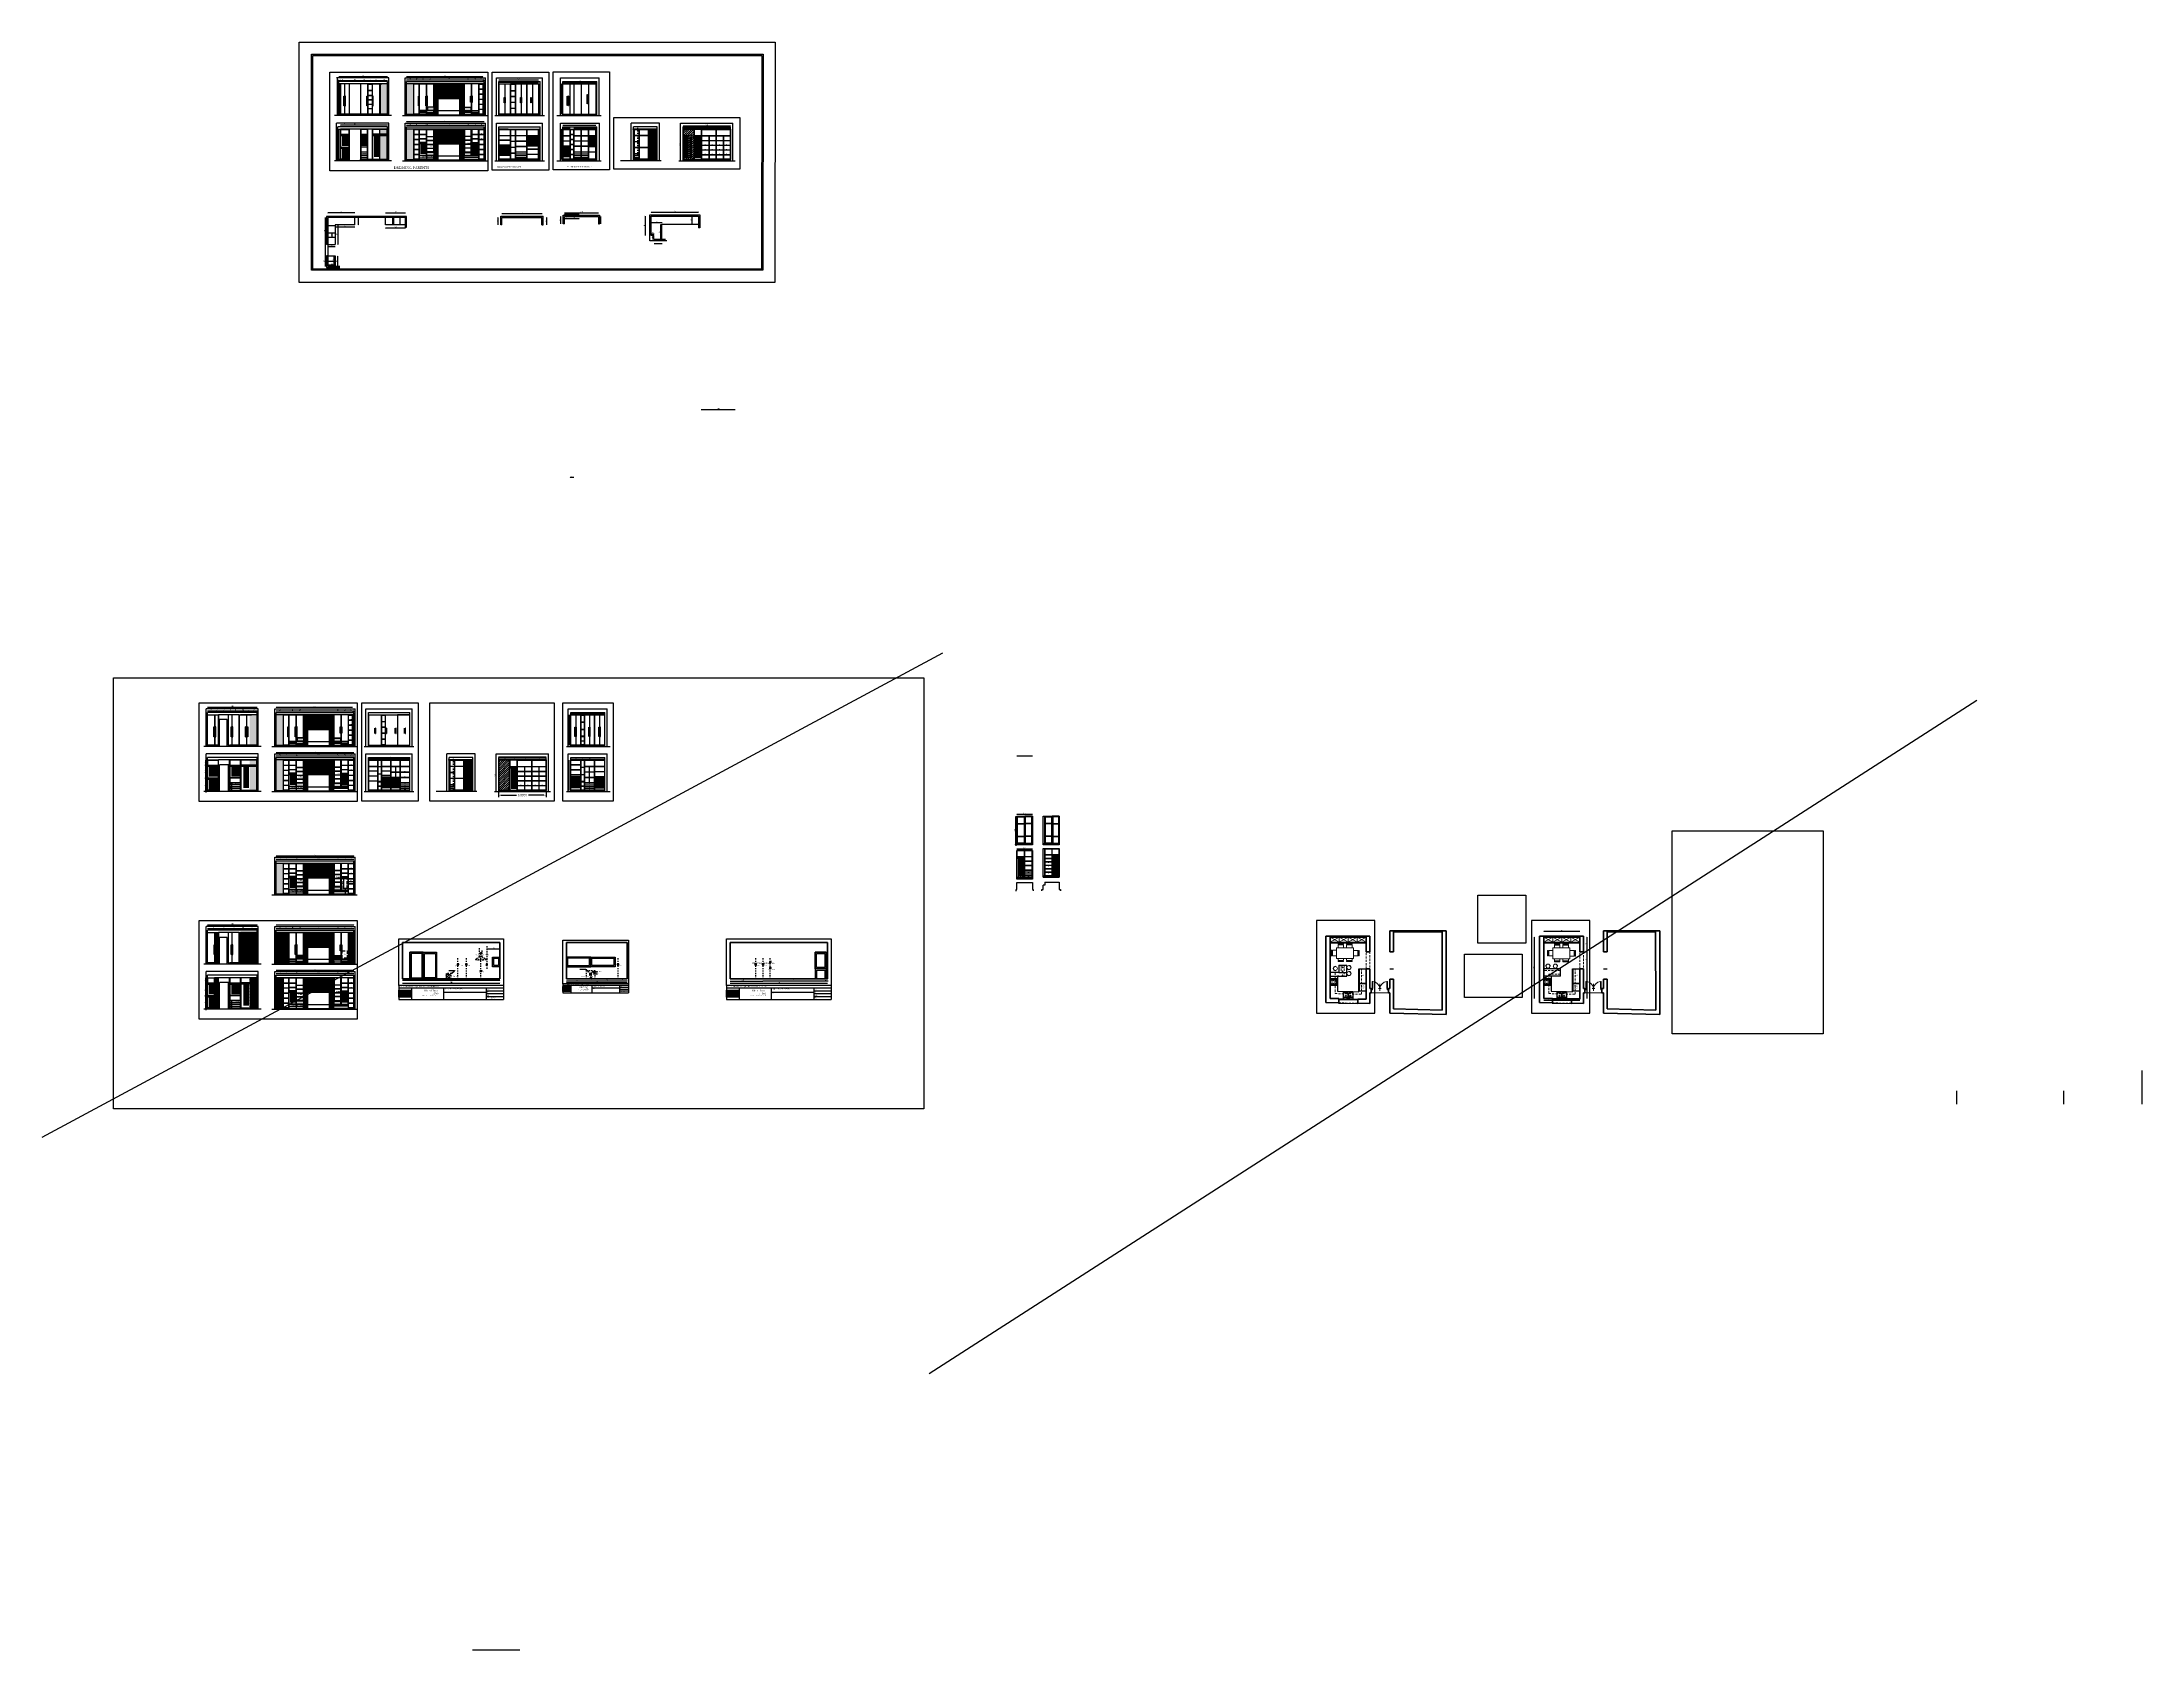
# Model space of a CAD drawing. Header units: inches. Extents: x -90 to 340, y -48 to 179.
# Drawn here: x 117.5 to 290.4, y -48 to 84.4 of the extents above; entities that cross this region are included whole.
import ezdxf

# ---------------------------------------------------------------- set-up
doc = ezdxf.new("R2010")
doc.units = ezdxf.units.IN
doc.header["$MEASUREMENT"] = 0
doc.linetypes.add('ACAD_ISO02W100', pattern=[15, 12, -3])
doc.linetypes.add('HIDDEN', pattern=[0.375, 0.25, -0.125])
doc.layers.get('Defpoints').update_dxf_attribs({"lineweight": 15})
doc.layers.add('+calpi', color=7, linetype='Continuous', lineweight=0, true_color=0x8a8a8a)
for name, color, linetype in [('1', 7, 'Continuous'), ('ART', 251, 'Continuous'), ('COUPE_AERO', 7, 'Continuous')]:
    doc.layers.add(name, color=color, linetype=linetype)
for name, color, linetype, lineweight in [('caché', 60, 'ACAD_ISO02W100', 13), ('hach', 251, 'Continuous', 5), ('layer fin', 1, 'Continuous', 25), ('menuiserie', 6, 'Continuous', 13), ('mur ext', 4, 'Continuous', 50), ('TEXTE', 1, 'Continuous', 20)]:
    doc.layers.add(name, color=color, linetype=linetype, lineweight=lineweight)
doc.styles.add('facade', font='times.ttf', dxfattribs={"width": 0.6})
doc.styles.add('ROMANS', font='romans.shx', dxfattribs={"width": 0.8, "height": 23})
doc.styles.add('style2', font='swisscl.ttf')
doc.dimstyles.new('facade', dxfattribs={"dimscale": 0, "dimtxt": 0.08, "dimasz": 0.04, "dimexe": 0.1, "dimexo": 0.15, "dimgap": 0.01, "dimtad": 1, "dimzin": 4, "dimdsep": 46, "dimtxsty": 'facade', "dimblk": 'ARCHTICK', "dimcen": 0, "dimse1": 1, "dimse2": 1, "dimclrd": 140, "dimclre": 253, "dimclrt": 2, "dimazin": 1, "dimtm": 1e-09, "dimtfac": 1, "dimtix": 1, "dimtmove": 1, "dimatfit": 3, "dimldrblk": 'ARCHTICK', "dimfxl": 0.1, "dimtzin": 0, "dimlwd": -1, "dimarcsym": 0})
doc.dimstyles.get("Standard").update_dxf_attribs({"dimtxt": 0.18, "dimasz": 0.18, "dimexe": 0.18, "dimexo": 0.0625, "dimgap": 0.09, "dimtad": 0, "dimtih": 1, "dimtoh": 1, "dimdec": 4, "dimzin": 0, "dimdsep": 46, "dimtxsty": 'Standard', "dimcen": 0.09, "dimadec": 0, "dimazin": 0, "dimtfac": 1, "dimtdec": 4, "dimtofl": 0, "dimtmove": 0, "dimatfit": 3, "dimfxl": 1, "dimtolj": 1, "dimtzin": 0, "dimarcsym": 0})
picture_1 = doc.add_image_def('image1.jpeg', size_in_pixel=(571, 768))
picture_2 = doc.add_image_def('image2.jpeg', size_in_pixel=(400, 300))
picture_3 = doc.add_image_def('image3.jpeg', size_in_pixel=(1200, 1199))

# ---------------------------------------------------------------- blocks, each defined once
blk = doc.blocks.new('_ArchTick')
at = {"color": 0, "linetype": 'ByBlock', "const_width": 0.15}
blk.add_lwpolyline([(-0.5, -0.5), (0.5, 0.5)], dxfattribs=at)
blk = doc.blocks.new('*D11')
at = {"color": 140}
blk.add_line((154.9, 22.78), (154.9, 25.28), dxfattribs=at)
at = {"layer": 'Defpoints', "color": 0}
for p in [(154.9, 25.28), (155.1, 25.28), (155.1, 22.78)]:
    blk.add_point(p, dxfattribs=at)
at = {"color": 140, "xscale": 0.07, "yscale": 0.07, "zscale": 0.07}
for p, rotation in [((154.9, 25.28), 90), ((154.9, 22.78), 270)]:
    blk.add_blockref('_ArchTick', p, dxfattribs=dict(at, rotation=rotation))
at = {"color": 6, "insert": (154.83, 24.03), "char_height": 0.1, "attachment_point": 5, "rotation": 90, "style": 'facade'}
blk.add_mtext('2.50', dxfattribs=at)
blk = doc.blocks.new('*D7')
at = {"color": 140}
blk.add_line((155.1, 25.36), (156.05, 25.36), dxfattribs=at)
at = {"layer": 'Defpoints', "color": 0}
for p in [(155.1, 25.28), (156.05, 25.36), (156.05, 25.28)]:
    blk.add_point(p, dxfattribs=at)
at = {"color": 140, "xscale": 0.07, "yscale": 0.07, "zscale": 0.07, "rotation": 180}
blk.add_blockref('_ArchTick', (155.1, 25.36), dxfattribs=at)
at = {"color": 140, "xscale": 0.07, "yscale": 0.07, "zscale": 0.07}
blk.add_blockref('_ArchTick', (156.05, 25.36), dxfattribs=at)
at = {"color": 6, "insert": (155.58, 25.43), "char_height": 0.1, "attachment_point": 5, "style": 'facade'}
blk.add_mtext('.95', dxfattribs=at)
blk = doc.blocks.new('*D8')
at = {"color": 140}
blk.add_line((156.05, 25.36), (156.64, 25.36), dxfattribs=at)
at = {"layer": 'Defpoints', "color": 0}
for p in [(156.05, 25.28), (156.64, 25.36), (156.64, 25.28)]:
    blk.add_point(p, dxfattribs=at)
at = {"color": 140, "xscale": 0.07, "yscale": 0.07, "zscale": 0.07, "rotation": 180}
blk.add_blockref('_ArchTick', (156.05, 25.36), dxfattribs=at)
at = {"color": 140, "xscale": 0.07, "yscale": 0.07, "zscale": 0.07}
blk.add_blockref('_ArchTick', (156.64, 25.36), dxfattribs=at)
at = {"color": 6, "insert": (156.35, 25.43), "char_height": 0.1, "attachment_point": 5, "style": 'facade'}
blk.add_mtext('.59', dxfattribs=at)
blk = doc.blocks.new('*D9')
at = {"color": 140}
blk.add_line((156.64, 25.36), (157.82, 25.36), dxfattribs=at)
at = {"layer": 'Defpoints', "color": 0}
for p in [(156.64, 25.28), (157.82, 25.36), (157.82, 25.28)]:
    blk.add_point(p, dxfattribs=at)
at = {"color": 140, "xscale": 0.07, "yscale": 0.07, "zscale": 0.07, "rotation": 180}
blk.add_blockref('_ArchTick', (156.64, 25.36), dxfattribs=at)
at = {"color": 140, "xscale": 0.07, "yscale": 0.07, "zscale": 0.07}
blk.add_blockref('_ArchTick', (157.82, 25.36), dxfattribs=at)
at = {"color": 6, "insert": (157.23, 25.43), "char_height": 0.1, "attachment_point": 5, "style": 'facade'}
blk.add_mtext('1.18', dxfattribs=at)
blk = doc.blocks.new('*D10')
at = {"color": 140}
blk.add_line((157.82, 25.36), (159, 25.36), dxfattribs=at)
at = {"layer": 'Defpoints', "color": 0}
for p in [(157.82, 25.28), (159, 25.36), (159, 25.28)]:
    blk.add_point(p, dxfattribs=at)
at = {"color": 140, "xscale": 0.07, "yscale": 0.07, "zscale": 0.07, "rotation": 180}
blk.add_blockref('_ArchTick', (157.82, 25.36), dxfattribs=at)
at = {"color": 140, "xscale": 0.07, "yscale": 0.07, "zscale": 0.07}
blk.add_blockref('_ArchTick', (159, 25.36), dxfattribs=at)
at = {"color": 6, "insert": (158.41, 25.43), "char_height": 0.1, "attachment_point": 5, "style": 'facade'}
blk.add_mtext('1.18', dxfattribs=at)
blk = doc.blocks.new('*D6')
at = {"color": 140}
blk.add_line((155.1, 25.54), (159, 25.54), dxfattribs=at)
at = {"layer": 'Defpoints', "color": 0}
for p in [(155.1, 25.28), (159, 25.54), (159, 25.28)]:
    blk.add_point(p, dxfattribs=at)
at = {"color": 140, "xscale": 0.07, "yscale": 0.07, "zscale": 0.07, "rotation": 180}
blk.add_blockref('_ArchTick', (155.1, 25.54), dxfattribs=at)
at = {"color": 140, "xscale": 0.07, "yscale": 0.07, "zscale": 0.07}
blk.add_blockref('_ArchTick', (159, 25.54), dxfattribs=at)
at = {"color": 6, "insert": (157.05, 25.61), "char_height": 0.1, "attachment_point": 5, "style": 'facade'}
blk.add_mtext('3.90', dxfattribs=at)
blk = doc.blocks.new('*D15')
at = {"color": 140}
blk.add_line((144.39, 25.33), (145.16, 25.33), dxfattribs=at)
at = {"layer": 'Defpoints', "color": 0}
for p in [(144.39, 25.28), (145.16, 25.33), (145.16, 25.28)]:
    blk.add_point(p, dxfattribs=at)
at = {"color": 140, "xscale": 0.07, "yscale": 0.07, "zscale": 0.07, "rotation": 180}
blk.add_blockref('_ArchTick', (144.39, 25.33), dxfattribs=at)
at = {"color": 140, "xscale": 0.07, "yscale": 0.07, "zscale": 0.07}
blk.add_blockref('_ArchTick', (145.16, 25.33), dxfattribs=at)
at = {"color": 6, "insert": (144.77, 25.41), "char_height": 0.1, "attachment_point": 5, "style": 'facade'}
blk.add_mtext('.77', dxfattribs=at)
blk = doc.blocks.new('*D16')
at = {"color": 140}
blk.add_line((145.16, 25.33), (145.46, 25.33), dxfattribs=at)
at = {"layer": 'Defpoints', "color": 0}
for p in [(145.16, 25.28), (145.46, 25.33), (145.46, 25.28)]:
    blk.add_point(p, dxfattribs=at)
at = {"color": 140, "xscale": 0.07, "yscale": 0.07, "zscale": 0.07, "rotation": 180}
blk.add_blockref('_ArchTick', (145.16, 25.33), dxfattribs=at)
at = {"color": 140, "xscale": 0.07, "yscale": 0.07, "zscale": 0.07}
blk.add_blockref('_ArchTick', (145.46, 25.33), dxfattribs=at)
at = {"color": 6, "insert": (145.31, 25.41), "char_height": 0.1, "attachment_point": 5, "style": 'facade'}
blk.add_mtext('.30', dxfattribs=at)
blk = doc.blocks.new('*D17')
at = {"color": 140}
blk.add_line((145.46, 25.33), (146.23, 25.33), dxfattribs=at)
at = {"layer": 'Defpoints', "color": 0}
for p in [(145.46, 25.28), (146.23, 25.33), (146.23, 25.28)]:
    blk.add_point(p, dxfattribs=at)
at = {"color": 140, "xscale": 0.07, "yscale": 0.07, "zscale": 0.07, "rotation": 180}
blk.add_blockref('_ArchTick', (145.46, 25.33), dxfattribs=at)
at = {"color": 140, "xscale": 0.07, "yscale": 0.07, "zscale": 0.07}
blk.add_blockref('_ArchTick', (146.23, 25.33), dxfattribs=at)
at = {"color": 6, "insert": (145.84, 25.41), "char_height": 0.1, "attachment_point": 5, "style": 'facade'}
blk.add_mtext('.77', dxfattribs=at)
blk = doc.blocks.new('*D13')
at = {"color": 140}
blk.add_line((146.23, 25.33), (147, 25.33), dxfattribs=at)
at = {"layer": 'Defpoints', "color": 0}
for p in [(146.23, 25.28), (147, 25.33), (147, 25.28)]:
    blk.add_point(p, dxfattribs=at)
at = {"color": 140, "xscale": 0.07, "yscale": 0.07, "zscale": 0.07, "rotation": 180}
blk.add_blockref('_ArchTick', (146.23, 25.33), dxfattribs=at)
at = {"color": 140, "xscale": 0.07, "yscale": 0.07, "zscale": 0.07}
blk.add_blockref('_ArchTick', (147, 25.33), dxfattribs=at)
at = {"color": 6, "insert": (146.61, 25.41), "char_height": 0.1, "attachment_point": 5, "style": 'facade'}
blk.add_mtext('.77', dxfattribs=at)
blk = doc.blocks.new('*D14')
at = {"color": 140}
blk.add_line((147, 25.33), (147.77, 25.33), dxfattribs=at)
at = {"layer": 'Defpoints', "color": 0}
for p in [(147, 25.28), (147.77, 25.33), (147.77, 25.28)]:
    blk.add_point(p, dxfattribs=at)
at = {"color": 140, "xscale": 0.07, "yscale": 0.07, "zscale": 0.07, "rotation": 180}
blk.add_blockref('_ArchTick', (147, 25.33), dxfattribs=at)
at = {"color": 140, "xscale": 0.07, "yscale": 0.07, "zscale": 0.07}
blk.add_blockref('_ArchTick', (147.77, 25.33), dxfattribs=at)
at = {"color": 6, "insert": (147.38, 25.41), "char_height": 0.1, "attachment_point": 5, "style": 'facade'}
blk.add_mtext('.77', dxfattribs=at)
blk = doc.blocks.new('*D12')
at = {"color": 140}
blk.add_line((144.39, 25.44), (147.77, 25.44), dxfattribs=at)
at = {"layer": 'Defpoints', "color": 0}
for p in [(144.39, 25.28), (147.77, 25.44), (147.77, 25.28)]:
    blk.add_point(p, dxfattribs=at)
at = {"color": 140, "xscale": 0.07, "yscale": 0.07, "zscale": 0.07, "rotation": 180}
blk.add_blockref('_ArchTick', (144.39, 25.44), dxfattribs=at)
at = {"color": 140, "xscale": 0.07, "yscale": 0.07, "zscale": 0.07}
blk.add_blockref('_ArchTick', (147.77, 25.44), dxfattribs=at)
at = {"color": 6, "insert": (146.08, 25.51), "char_height": 0.1, "attachment_point": 5, "style": 'facade'}
blk.add_mtext('3.38', dxfattribs=at)
blk = doc.blocks.new('*D18')
at = {"color": 140}
blk.add_line((161.03, 29.07), (161.86, 29.07), dxfattribs=at)
at = {"layer": 'Defpoints', "color": 0}
for p in [(161.03, 29), (161.86, 29.07), (161.86, 29)]:
    blk.add_point(p, dxfattribs=at)
at = {"color": 140, "xscale": 0.07, "yscale": 0.07, "zscale": 0.07, "rotation": 180}
blk.add_blockref('_ArchTick', (161.03, 29.07), dxfattribs=at)
at = {"color": 140, "xscale": 0.07, "yscale": 0.07, "zscale": 0.07}
blk.add_blockref('_ArchTick', (161.86, 29.07), dxfattribs=at)
at = {"color": 6, "insert": (161.45, 29.14), "char_height": 0.1, "attachment_point": 5, "style": 'facade'}
blk.add_mtext('.83', dxfattribs=at)
blk = doc.blocks.new('*D19')
at = {"color": 140}
blk.add_line((161.86, 29.07), (162.16, 29.07), dxfattribs=at)
at = {"layer": 'Defpoints', "color": 0}
for p in [(161.86, 29), (162.16, 29.07), (162.16, 29)]:
    blk.add_point(p, dxfattribs=at)
at = {"color": 140, "xscale": 0.07, "yscale": 0.07, "zscale": 0.07, "rotation": 180}
blk.add_blockref('_ArchTick', (161.86, 29.07), dxfattribs=at)
at = {"color": 140, "xscale": 0.07, "yscale": 0.07, "zscale": 0.07}
blk.add_blockref('_ArchTick', (162.16, 29.07), dxfattribs=at)
at = {"color": 6, "insert": (162.01, 29.14), "char_height": 0.1, "attachment_point": 5, "style": 'facade'}
blk.add_mtext('.30', dxfattribs=at)
blk = doc.blocks.new('*D20')
at = {"color": 140}
blk.add_line((162.16, 29.07), (162.99, 29.07), dxfattribs=at)
at = {"layer": 'Defpoints', "color": 0}
for p in [(162.16, 29), (162.99, 29.07), (162.99, 29)]:
    blk.add_point(p, dxfattribs=at)
at = {"color": 140, "xscale": 0.07, "yscale": 0.07, "zscale": 0.07, "rotation": 180}
blk.add_blockref('_ArchTick', (162.16, 29.07), dxfattribs=at)
at = {"color": 140, "xscale": 0.07, "yscale": 0.07, "zscale": 0.07}
blk.add_blockref('_ArchTick', (162.99, 29.07), dxfattribs=at)
at = {"color": 6, "insert": (162.58, 29.14), "char_height": 0.1, "attachment_point": 5, "style": 'facade'}
blk.add_mtext('.83', dxfattribs=at)
blk = doc.blocks.new('*D21')
at = {"color": 140}
blk.add_line((162.99, 29.07), (163.82, 29.07), dxfattribs=at)
at = {"layer": 'Defpoints', "color": 0}
for p in [(162.99, 29), (163.82, 29.07), (163.82, 29)]:
    blk.add_point(p, dxfattribs=at)
at = {"color": 140, "xscale": 0.07, "yscale": 0.07, "zscale": 0.07, "rotation": 180}
blk.add_blockref('_ArchTick', (162.99, 29.07), dxfattribs=at)
at = {"color": 140, "xscale": 0.07, "yscale": 0.07, "zscale": 0.07}
blk.add_blockref('_ArchTick', (163.82, 29.07), dxfattribs=at)
at = {"color": 6, "insert": (163.41, 29.14), "char_height": 0.1, "attachment_point": 5, "style": 'facade'}
blk.add_mtext('.83', dxfattribs=at)
blk = doc.blocks.new('*D22')
at = {"color": 140}
blk.add_line((161.03, 29.15), (163.82, 29.15), dxfattribs=at)
at = {"layer": 'Defpoints', "color": 0}
for p in [(161.03, 29), (163.82, 29.15), (163.82, 29)]:
    blk.add_point(p, dxfattribs=at)
at = {"color": 140, "xscale": 0.07, "yscale": 0.07, "zscale": 0.07, "rotation": 180}
blk.add_blockref('_ArchTick', (161.03, 29.15), dxfattribs=at)
at = {"color": 140, "xscale": 0.07, "yscale": 0.07, "zscale": 0.07}
blk.add_blockref('_ArchTick', (163.82, 29.15), dxfattribs=at)
at = {"color": 6, "insert": (162.43, 29.22), "char_height": 0.1, "attachment_point": 5, "style": 'facade'}
blk.add_mtext('2.79', dxfattribs=at)
blk = doc.blocks.new('*D23')
at = {"color": 140}
blk.add_line((160.94, 26.5), (160.94, 29), dxfattribs=at)
at = {"layer": 'Defpoints', "color": 0}
for p in [(160.94, 29), (161.03, 29), (161.03, 26.5)]:
    blk.add_point(p, dxfattribs=at)
at = {"color": 140, "xscale": 0.07, "yscale": 0.07, "zscale": 0.07}
for p, rotation in [((160.94, 29), 90), ((160.94, 26.5), 270)]:
    blk.add_blockref('_ArchTick', p, dxfattribs=dict(at, rotation=rotation))
at = {"color": 6, "insert": (160.87, 27.75), "char_height": 0.1, "attachment_point": 5, "rotation": 90, "style": 'facade'}
blk.add_mtext('2.50', dxfattribs=at)
blk = doc.blocks.new('*D24')
at = {"color": 140}
blk.add_line((161.03, 25.34), (161.86, 25.34), dxfattribs=at)
at = {"layer": 'Defpoints', "color": 0}
for p in [(161.03, 25.28), (161.86, 25.34), (161.86, 25.28)]:
    blk.add_point(p, dxfattribs=at)
at = {"color": 140, "xscale": 0.07, "yscale": 0.07, "zscale": 0.07, "rotation": 180}
blk.add_blockref('_ArchTick', (161.03, 25.34), dxfattribs=at)
at = {"color": 140, "xscale": 0.07, "yscale": 0.07, "zscale": 0.07}
blk.add_blockref('_ArchTick', (161.86, 25.34), dxfattribs=at)
at = {"color": 6, "insert": (161.45, 25.41), "char_height": 0.1, "attachment_point": 5, "style": 'facade'}
blk.add_mtext('.83', dxfattribs=at)
blk = doc.blocks.new('*D25')
at = {"color": 140}
blk.add_line((161.86, 25.34), (162.16, 25.34), dxfattribs=at)
at = {"layer": 'Defpoints', "color": 0}
for p in [(161.86, 25.28), (162.16, 25.34), (162.16, 25.26)]:
    blk.add_point(p, dxfattribs=at)
at = {"color": 140, "xscale": 0.07, "yscale": 0.07, "zscale": 0.07, "rotation": 180}
blk.add_blockref('_ArchTick', (161.86, 25.34), dxfattribs=at)
at = {"color": 140, "xscale": 0.07, "yscale": 0.07, "zscale": 0.07}
blk.add_blockref('_ArchTick', (162.16, 25.34), dxfattribs=at)
at = {"color": 6, "insert": (162.01, 25.41), "char_height": 0.1, "attachment_point": 5, "style": 'facade'}
blk.add_mtext('.30', dxfattribs=at)
blk = doc.blocks.new('*D26')
at = {"color": 140}
blk.add_line((162.16, 25.34), (162.99, 25.34), dxfattribs=at)
at = {"layer": 'Defpoints', "color": 0}
for p in [(162.16, 25.26), (162.99, 25.34), (162.99, 25.28)]:
    blk.add_point(p, dxfattribs=at)
at = {"color": 140, "xscale": 0.07, "yscale": 0.07, "zscale": 0.07, "rotation": 180}
blk.add_blockref('_ArchTick', (162.16, 25.34), dxfattribs=at)
at = {"color": 140, "xscale": 0.07, "yscale": 0.07, "zscale": 0.07}
blk.add_blockref('_ArchTick', (162.99, 25.34), dxfattribs=at)
at = {"color": 6, "insert": (162.58, 25.41), "char_height": 0.1, "attachment_point": 5, "style": 'facade'}
blk.add_mtext('.83', dxfattribs=at)
blk = doc.blocks.new('*D27')
at = {"color": 140}
blk.add_line((162.99, 25.34), (163.82, 25.34), dxfattribs=at)
at = {"layer": 'Defpoints', "color": 0}
for p in [(162.99, 25.28), (163.82, 25.34), (163.82, 25.28)]:
    blk.add_point(p, dxfattribs=at)
at = {"color": 140, "xscale": 0.07, "yscale": 0.07, "zscale": 0.07, "rotation": 180}
blk.add_blockref('_ArchTick', (162.99, 25.34), dxfattribs=at)
at = {"color": 140, "xscale": 0.07, "yscale": 0.07, "zscale": 0.07}
blk.add_blockref('_ArchTick', (163.82, 25.34), dxfattribs=at)
at = {"color": 6, "insert": (163.41, 25.41), "char_height": 0.1, "attachment_point": 5, "style": 'facade'}
blk.add_mtext('.83', dxfattribs=at)
blk = doc.blocks.new('*D28')
at = {"color": 140}
blk.add_line((171.77, 54.14), (174.57, 54.14), dxfattribs=at)
at = {"layer": 'Defpoints', "color": 0}
for p in [(174.57, 62.78), (171.77, 54.01), (174.57, 54.14)]:
    blk.add_point(p, dxfattribs=at)
at = {"color": 140, "xscale": 0.07, "yscale": 0.07, "zscale": 0.07, "rotation": 180}
blk.add_blockref('_ArchTick', (171.77, 54.14), dxfattribs=at)
at = {"color": 140, "xscale": 0.07, "yscale": 0.07, "zscale": 0.07}
blk.add_blockref('_ArchTick', (174.57, 54.14), dxfattribs=at)
at = {"color": 6, "insert": (173.17, 54.21), "char_height": 0.1, "attachment_point": 5, "style": 'facade'}
blk.add_mtext('2.80', dxfattribs=at)
blk = doc.blocks.new('*D29')
at = {"color": 140}
blk.add_line((160.91, 22.78), (160.91, 25.28), dxfattribs=at)
at = {"layer": 'Defpoints', "color": 0}
for p in [(160.91, 25.28), (161.03, 25.28), (161.03, 22.78)]:
    blk.add_point(p, dxfattribs=at)
at = {"color": 140, "xscale": 0.07, "yscale": 0.07, "zscale": 0.07}
for p, rotation in [((160.91, 25.28), 90), ((160.91, 22.78), 270)]:
    blk.add_blockref('_ArchTick', p, dxfattribs=dict(at, rotation=rotation))
at = {"color": 6, "insert": (160.84, 24.03), "char_height": 0.1, "attachment_point": 5, "rotation": 90, "style": 'facade'}
blk.add_mtext('2.50', dxfattribs=at)
blk = doc.blocks.new('*D30')
at = {"color": 140}
blk.add_line((143.18, 25.59), (142.73, 25.59), dxfattribs=at)
at = {"layer": 'Defpoints', "color": 0}
for p in [(142.73, 25.59), (142.73, 25.47), (143.18, 25.47)]:
    blk.add_point(p, dxfattribs=at)
at = {"color": 140, "xscale": 0.07, "yscale": 0.07, "zscale": 0.07, "rotation": 180}
blk.add_blockref('_ArchTick', (142.73, 25.59), dxfattribs=at)
at = {"color": 140, "xscale": 0.07, "yscale": 0.07, "zscale": 0.07}
blk.add_blockref('_ArchTick', (143.18, 25.59), dxfattribs=at)
at = {"color": 6, "insert": (142.95, 25.66), "char_height": 0.1, "attachment_point": 5, "style": 'facade'}
blk.add_mtext('.45', dxfattribs=at)
blk = doc.blocks.new('*D31')
at = {"color": 140}
blk.add_line((142.73, 25.59), (142.13, 25.59), dxfattribs=at)
at = {"layer": 'Defpoints', "color": 0}
for p in [(142.13, 25.59), (142.13, 25.47), (142.73, 25.47)]:
    blk.add_point(p, dxfattribs=at)
at = {"color": 140, "xscale": 0.07, "yscale": 0.07, "zscale": 0.07, "rotation": 180}
blk.add_blockref('_ArchTick', (142.13, 25.59), dxfattribs=at)
at = {"color": 140, "xscale": 0.07, "yscale": 0.07, "zscale": 0.07}
blk.add_blockref('_ArchTick', (142.73, 25.59), dxfattribs=at)
at = {"color": 6, "insert": (142.43, 25.66), "char_height": 0.1, "attachment_point": 5, "style": 'facade'}
blk.add_mtext('.60', dxfattribs=at)
blk = doc.blocks.new('*D32')
at = {"color": 140}
blk.add_line((142.13, 25.59), (141.53, 25.59), dxfattribs=at)
at = {"layer": 'Defpoints', "color": 0}
for p in [(141.53, 25.59), (141.53, 25.47), (142.13, 25.47)]:
    blk.add_point(p, dxfattribs=at)
at = {"color": 140, "xscale": 0.07, "yscale": 0.07, "zscale": 0.07, "rotation": 180}
blk.add_blockref('_ArchTick', (141.53, 25.59), dxfattribs=at)
at = {"color": 140, "xscale": 0.07, "yscale": 0.07, "zscale": 0.07}
blk.add_blockref('_ArchTick', (142.13, 25.59), dxfattribs=at)
at = {"color": 6, "insert": (141.83, 25.66), "char_height": 0.1, "attachment_point": 5, "style": 'facade'}
blk.add_mtext('.60', dxfattribs=at)
blk = doc.blocks.new('*D33')
at = {"color": 140}
blk.add_line((141.53, 25.59), (139.03, 25.59), dxfattribs=at)
at = {"layer": 'Defpoints', "color": 0}
for p in [(139.03, 25.59), (139.03, 25.47), (141.53, 25.47)]:
    blk.add_point(p, dxfattribs=at)
at = {"color": 140, "xscale": 0.07, "yscale": 0.07, "zscale": 0.07, "rotation": 180}
blk.add_blockref('_ArchTick', (139.03, 25.59), dxfattribs=at)
at = {"color": 140, "xscale": 0.07, "yscale": 0.07, "zscale": 0.07}
blk.add_blockref('_ArchTick', (141.53, 25.59), dxfattribs=at)
at = {"color": 6, "insert": (140.28, 25.66), "char_height": 0.1, "attachment_point": 5, "style": 'facade'}
blk.add_mtext('2.50', dxfattribs=at)
blk = doc.blocks.new('*D34')
at = {"color": 140}
blk.add_line((139.03, 25.59), (137.83, 25.59), dxfattribs=at)
at = {"layer": 'Defpoints', "color": 0}
for p in [(137.83, 25.59), (137.83, 25.47), (139.03, 25.47)]:
    blk.add_point(p, dxfattribs=at)
at = {"color": 140, "xscale": 0.07, "yscale": 0.07, "zscale": 0.07, "rotation": 180}
blk.add_blockref('_ArchTick', (137.83, 25.59), dxfattribs=at)
at = {"color": 140, "xscale": 0.07, "yscale": 0.07, "zscale": 0.07}
blk.add_blockref('_ArchTick', (139.03, 25.59), dxfattribs=at)
at = {"color": 6, "insert": (138.43, 25.66), "char_height": 0.1, "attachment_point": 5, "style": 'facade'}
blk.add_mtext('1.20', dxfattribs=at)
blk = doc.blocks.new('*D35')
at = {"color": 140}
blk.add_line((137.83, 25.59), (137.38, 25.59), dxfattribs=at)
at = {"layer": 'Defpoints', "color": 0}
for p in [(137.38, 25.59), (137.38, 25.47), (137.83, 25.47)]:
    blk.add_point(p, dxfattribs=at)
at = {"color": 140, "xscale": 0.07, "yscale": 0.07, "zscale": 0.07, "rotation": 180}
blk.add_blockref('_ArchTick', (137.38, 25.59), dxfattribs=at)
at = {"color": 140, "xscale": 0.07, "yscale": 0.07, "zscale": 0.07}
blk.add_blockref('_ArchTick', (137.83, 25.59), dxfattribs=at)
at = {"color": 6, "insert": (137.6, 25.66), "char_height": 0.1, "attachment_point": 5, "style": 'facade'}
blk.add_mtext('.45', dxfattribs=at)
blk = doc.blocks.new('*D36')
at = {"color": 140}
blk.add_line((137.38, 25.59), (136.78, 25.59), dxfattribs=at)
at = {"layer": 'Defpoints', "color": 0}
for p in [(136.78, 25.59), (136.78, 25.47), (137.38, 25.47)]:
    blk.add_point(p, dxfattribs=at)
at = {"color": 140, "xscale": 0.07, "yscale": 0.07, "zscale": 0.07, "rotation": 180}
blk.add_blockref('_ArchTick', (136.78, 25.59), dxfattribs=at)
at = {"color": 140, "xscale": 0.07, "yscale": 0.07, "zscale": 0.07}
blk.add_blockref('_ArchTick', (137.38, 25.59), dxfattribs=at)
at = {"color": 6, "insert": (137.08, 25.66), "char_height": 0.1, "attachment_point": 5, "style": 'facade'}
blk.add_mtext('.60', dxfattribs=at)
blk = doc.blocks.new('*D37')
at = {"color": 140}
blk.add_line((136.78, 25.91), (143.18, 25.91), dxfattribs=at)
at = {"layer": 'Defpoints', "color": 0}
for p in [(136.78, 25.47), (143.18, 25.91), (143.18, 25.47)]:
    blk.add_point(p, dxfattribs=at)
at = {"color": 140, "xscale": 0.07, "yscale": 0.07, "zscale": 0.07, "rotation": 180}
blk.add_blockref('_ArchTick', (136.78, 25.91), dxfattribs=at)
at = {"color": 140, "xscale": 0.07, "yscale": 0.07, "zscale": 0.07}
blk.add_blockref('_ArchTick', (143.18, 25.91), dxfattribs=at)
at = {"color": 6, "insert": (139.98, 25.98), "char_height": 0.1, "attachment_point": 5, "style": 'facade'}
blk.add_mtext('6.40', dxfattribs=at)
blk = doc.blocks.new('*D38')
at = {"color": 140}
blk.add_line((143.08, 29.31), (142.73, 29.31), dxfattribs=at)
at = {"layer": 'Defpoints', "color": 0}
for p in [(142.73, 29.31), (142.73, 29.19), (143.08, 29)]:
    blk.add_point(p, dxfattribs=at)
at = {"color": 140, "xscale": 0.07, "yscale": 0.07, "zscale": 0.07, "rotation": 180}
blk.add_blockref('_ArchTick', (142.73, 29.31), dxfattribs=at)
at = {"color": 140, "xscale": 0.07, "yscale": 0.07, "zscale": 0.07}
blk.add_blockref('_ArchTick', (143.08, 29.31), dxfattribs=at)
at = {"color": 6, "insert": (142.9, 29.38), "char_height": 0.1, "attachment_point": 5, "style": 'facade'}
blk.add_mtext('.35', dxfattribs=at)
blk = doc.blocks.new('*D39')
at = {"color": 140}
blk.add_line((142.73, 29.31), (142.13, 29.31), dxfattribs=at)
at = {"layer": 'Defpoints', "color": 0}
for p in [(142.13, 29.31), (142.13, 29.19), (142.73, 29.19)]:
    blk.add_point(p, dxfattribs=at)
at = {"color": 140, "xscale": 0.07, "yscale": 0.07, "zscale": 0.07, "rotation": 180}
blk.add_blockref('_ArchTick', (142.13, 29.31), dxfattribs=at)
at = {"color": 140, "xscale": 0.07, "yscale": 0.07, "zscale": 0.07}
blk.add_blockref('_ArchTick', (142.73, 29.31), dxfattribs=at)
at = {"color": 6, "insert": (142.43, 29.38), "char_height": 0.1, "attachment_point": 5, "style": 'facade'}
blk.add_mtext('.60', dxfattribs=at)
blk = doc.blocks.new('*D40')
at = {"color": 140}
blk.add_line((142.13, 29.31), (141.53, 29.31), dxfattribs=at)
at = {"layer": 'Defpoints', "color": 0}
for p in [(141.53, 29.31), (141.53, 29.19), (142.13, 29.19)]:
    blk.add_point(p, dxfattribs=at)
at = {"color": 140, "xscale": 0.07, "yscale": 0.07, "zscale": 0.07, "rotation": 180}
blk.add_blockref('_ArchTick', (141.53, 29.31), dxfattribs=at)
at = {"color": 140, "xscale": 0.07, "yscale": 0.07, "zscale": 0.07}
blk.add_blockref('_ArchTick', (142.13, 29.31), dxfattribs=at)
at = {"color": 6, "insert": (141.83, 29.38), "char_height": 0.1, "attachment_point": 5, "style": 'facade'}
blk.add_mtext('.60', dxfattribs=at)
blk = doc.blocks.new('*D41')
at = {"color": 140}
blk.add_line((141.53, 29.31), (139.03, 29.31), dxfattribs=at)
at = {"layer": 'Defpoints', "color": 0}
for p in [(139.03, 29.31), (139.03, 29.19), (141.53, 29.19)]:
    blk.add_point(p, dxfattribs=at)
at = {"color": 140, "xscale": 0.07, "yscale": 0.07, "zscale": 0.07, "rotation": 180}
blk.add_blockref('_ArchTick', (139.03, 29.31), dxfattribs=at)
at = {"color": 140, "xscale": 0.07, "yscale": 0.07, "zscale": 0.07}
blk.add_blockref('_ArchTick', (141.53, 29.31), dxfattribs=at)
at = {"color": 6, "insert": (140.28, 29.38), "char_height": 0.1, "attachment_point": 5, "style": 'facade'}
blk.add_mtext('2.50', dxfattribs=at)
blk = doc.blocks.new('*D42')
at = {"color": 140}
blk.add_line((138.43, 29.31), (137.83, 29.31), dxfattribs=at)
at = {"layer": 'Defpoints', "color": 0}
for p in [(137.83, 29.31), (137.83, 29.19), (138.43, 29)]:
    blk.add_point(p, dxfattribs=at)
at = {"color": 140, "xscale": 0.07, "yscale": 0.07, "zscale": 0.07, "rotation": 180}
blk.add_blockref('_ArchTick', (137.83, 29.31), dxfattribs=at)
at = {"color": 140, "xscale": 0.07, "yscale": 0.07, "zscale": 0.07}
blk.add_blockref('_ArchTick', (138.43, 29.31), dxfattribs=at)
at = {"color": 6, "insert": (138.13, 29.38), "char_height": 0.1, "attachment_point": 5, "style": 'facade'}
blk.add_mtext('.60', dxfattribs=at)
blk = doc.blocks.new('*D43')
at = {"color": 140}
blk.add_line((137.83, 29.31), (137.38, 29.31), dxfattribs=at)
at = {"layer": 'Defpoints', "color": 0}
for p in [(137.38, 29.31), (137.38, 29.19), (137.83, 29.19)]:
    blk.add_point(p, dxfattribs=at)
at = {"color": 140, "xscale": 0.07, "yscale": 0.07, "zscale": 0.07, "rotation": 180}
blk.add_blockref('_ArchTick', (137.38, 29.31), dxfattribs=at)
at = {"color": 140, "xscale": 0.07, "yscale": 0.07, "zscale": 0.07}
blk.add_blockref('_ArchTick', (137.83, 29.31), dxfattribs=at)
at = {"color": 6, "insert": (137.6, 29.38), "char_height": 0.1, "attachment_point": 5, "style": 'facade'}
blk.add_mtext('.45', dxfattribs=at)
blk = doc.blocks.new('*D44')
at = {"color": 140}
blk.add_line((137.38, 29.31), (136.78, 29.31), dxfattribs=at)
at = {"layer": 'Defpoints', "color": 0}
for p in [(136.78, 29.31), (136.78, 29.19), (137.38, 29.19)]:
    blk.add_point(p, dxfattribs=at)
at = {"color": 140, "xscale": 0.07, "yscale": 0.07, "zscale": 0.07, "rotation": 180}
blk.add_blockref('_ArchTick', (136.78, 29.31), dxfattribs=at)
at = {"color": 140, "xscale": 0.07, "yscale": 0.07, "zscale": 0.07}
blk.add_blockref('_ArchTick', (137.38, 29.31), dxfattribs=at)
at = {"color": 6, "insert": (137.08, 29.38), "char_height": 0.1, "attachment_point": 5, "style": 'facade'}
blk.add_mtext('.60', dxfattribs=at)
blk = doc.blocks.new('*D45')
at = {"color": 140}
blk.add_line((136.78, 29.63), (143.08, 29.63), dxfattribs=at)
at = {"layer": 'Defpoints', "color": 0}
for p in [(143.08, 29.63), (136.78, 29.19), (143.08, 29)]:
    blk.add_point(p, dxfattribs=at)
at = {"color": 140, "xscale": 0.07, "yscale": 0.07, "zscale": 0.07, "rotation": 180}
blk.add_blockref('_ArchTick', (136.78, 29.63), dxfattribs=at)
at = {"color": 140, "xscale": 0.07, "yscale": 0.07, "zscale": 0.07}
blk.add_blockref('_ArchTick', (143.08, 29.63), dxfattribs=at)
at = {"color": 6, "insert": (139.93, 29.7), "char_height": 0.1, "attachment_point": 5, "style": 'facade'}
blk.add_mtext('6.30', dxfattribs=at)
blk = doc.blocks.new('*D46')
at = {"color": 140}
blk.add_line((139.03, 29.31), (138.43, 29.31), dxfattribs=at)
at = {"layer": 'Defpoints', "color": 0}
for p in [(138.43, 29.31), (138.43, 29.19), (139.03, 29)]:
    blk.add_point(p, dxfattribs=at)
at = {"color": 140, "xscale": 0.07, "yscale": 0.07, "zscale": 0.07, "rotation": 180}
blk.add_blockref('_ArchTick', (138.43, 29.31), dxfattribs=at)
at = {"color": 140, "xscale": 0.07, "yscale": 0.07, "zscale": 0.07}
blk.add_blockref('_ArchTick', (139.03, 29.31), dxfattribs=at)
at = {"color": 6, "insert": (138.73, 29.38), "char_height": 0.1, "attachment_point": 5, "style": 'facade'}
blk.add_mtext('.60', dxfattribs=at)
blk = doc.blocks.new('*D52')
at = {"color": 140}
blk.add_line((131.14, 29.33), (131.74, 29.33), dxfattribs=at)
at = {"layer": 'Defpoints', "color": 0}
for p in [(131.14, 29), (131.74, 29.33), (131.74, 29)]:
    blk.add_point(p, dxfattribs=at)
at = {"color": 140, "xscale": 0.07, "yscale": 0.07, "zscale": 0.07, "rotation": 180}
blk.add_blockref('_ArchTick', (131.14, 29.33), dxfattribs=at)
at = {"color": 140, "xscale": 0.07, "yscale": 0.07, "zscale": 0.07}
blk.add_blockref('_ArchTick', (131.74, 29.33), dxfattribs=at)
at = {"color": 6, "insert": (131.44, 29.4), "char_height": 0.1, "attachment_point": 5, "style": 'facade'}
blk.add_mtext('.60', dxfattribs=at)
blk = doc.blocks.new('*D47')
at = {"color": 140}
blk.add_line((132.04, 29.33), (132.84, 29.33), dxfattribs=at)
at = {"layer": 'Defpoints', "color": 0}
for p in [(132.04, 29), (132.84, 29.33), (132.84, 29)]:
    blk.add_point(p, dxfattribs=at)
at = {"color": 140, "xscale": 0.07, "yscale": 0.07, "zscale": 0.07, "rotation": 180}
blk.add_blockref('_ArchTick', (132.04, 29.33), dxfattribs=at)
at = {"color": 140, "xscale": 0.07, "yscale": 0.07, "zscale": 0.07}
blk.add_blockref('_ArchTick', (132.84, 29.33), dxfattribs=at)
at = {"color": 6, "insert": (132.44, 29.4), "char_height": 0.1, "attachment_point": 5, "style": 'facade'}
blk.add_mtext('.80', dxfattribs=at)
blk = doc.blocks.new('*D53')
at = {"color": 140}
blk.add_line((131.12, 29.63), (135.21, 29.63), dxfattribs=at)
at = {"layer": 'Defpoints', "color": 0}
for p in [(135.21, 29.63), (131.12, 29.11), (135.21, 29.11)]:
    blk.add_point(p, dxfattribs=at)
at = {"color": 140, "xscale": 0.07, "yscale": 0.07, "zscale": 0.07, "rotation": 180}
blk.add_blockref('_ArchTick', (131.12, 29.63), dxfattribs=at)
at = {"color": 140, "xscale": 0.07, "yscale": 0.07, "zscale": 0.07}
blk.add_blockref('_ArchTick', (135.21, 29.63), dxfattribs=at)
at = {"color": 6, "insert": (133.16, 29.7), "char_height": 0.1, "attachment_point": 5, "style": 'facade'}
blk.add_mtext('4.09', dxfattribs=at)
blk = doc.blocks.new('*D54')
at = {"color": 140}
for p, q in [((130.98, 22.78), (130.98, 22.85)), ((130.98, 22.68), (130.98, 22.78)), ((130.98, 22.68), (130.98, 22.61))]:
    blk.add_line(p, q, dxfattribs=at)
at = {"layer": 'Defpoints', "color": 0}
for p in [(130.98, 22.78), (131.18, 22.78), (131.18, 22.68)]:
    blk.add_point(p, dxfattribs=at)
at = {"color": 140, "xscale": 0.07, "yscale": 0.07, "zscale": 0.07}
for p, rotation in [((130.98, 22.78), 270), ((130.98, 22.68), 90)]:
    blk.add_blockref('_ArchTick', p, dxfattribs=dict(at, rotation=rotation))
at = {"color": 6, "insert": (130.91, 22.73), "char_height": 0.1, "attachment_point": 5, "rotation": 90, "style": 'facade'}
blk.add_mtext('.10', dxfattribs=at)
blk = doc.blocks.new('*D55')
at = {"color": 140}
blk.add_line((130.98, 22.78), (130.98, 23.78), dxfattribs=at)
at = {"layer": 'Defpoints', "color": 0}
for p in [(130.98, 23.78), (131.16, 23.78), (131.16, 22.78)]:
    blk.add_point(p, dxfattribs=at)
at = {"color": 140, "xscale": 0.07, "yscale": 0.07, "zscale": 0.07}
for p, rotation in [((130.98, 23.78), 90), ((130.98, 22.78), 270)]:
    blk.add_blockref('_ArchTick', p, dxfattribs=dict(at, rotation=rotation))
at = {"color": 6, "insert": (130.91, 23.28), "char_height": 0.1, "attachment_point": 5, "rotation": 90, "style": 'facade'}
blk.add_mtext('1.00', dxfattribs=at)
blk = doc.blocks.new('*D56')
at = {"color": 140}
for p, q in [((130.98, 23.8), (130.98, 23.87)), ((130.98, 23.78), (130.98, 23.8)), ((130.98, 23.78), (130.98, 23.71))]:
    blk.add_line(p, q, dxfattribs=at)
at = {"layer": 'Defpoints', "color": 0}
for p in [(130.98, 23.8), (131.16, 23.8), (131.16, 23.78)]:
    blk.add_point(p, dxfattribs=at)
at = {"color": 140, "xscale": 0.07, "yscale": 0.07, "zscale": 0.07}
for p, rotation in [((130.98, 23.8), 270), ((130.98, 23.78), 90)]:
    blk.add_blockref('_ArchTick', p, dxfattribs=dict(at, rotation=rotation))
at = {"color": 6, "insert": (130.91, 23.79), "char_height": 0.1, "attachment_point": 5, "rotation": 90, "style": 'facade'}
blk.add_mtext('.02', dxfattribs=at)
blk = doc.blocks.new('*D57')
at = {"color": 140}
blk.add_line((130.98, 23.8), (130.98, 24.84), dxfattribs=at)
at = {"layer": 'Defpoints', "color": 0}
for p in [(130.98, 24.84), (131.16, 24.84), (131.16, 23.8)]:
    blk.add_point(p, dxfattribs=at)
at = {"color": 140, "xscale": 0.07, "yscale": 0.07, "zscale": 0.07}
for p, rotation in [((130.98, 24.84), 90), ((130.98, 23.8), 270)]:
    blk.add_blockref('_ArchTick', p, dxfattribs=dict(at, rotation=rotation))
at = {"color": 6, "insert": (130.91, 24.32), "char_height": 0.1, "attachment_point": 5, "rotation": 90, "style": 'facade'}
blk.add_mtext('1.04', dxfattribs=at)
blk = doc.blocks.new('*D58')
at = {"color": 140}
for p, q in [((130.98, 24.86), (130.98, 24.93)), ((130.98, 24.84), (130.98, 24.86)), ((130.98, 24.84), (130.98, 24.77))]:
    blk.add_line(p, q, dxfattribs=at)
at = {"layer": 'Defpoints', "color": 0}
for p in [(130.98, 24.86), (131.16, 24.86), (131.16, 24.84)]:
    blk.add_point(p, dxfattribs=at)
at = {"color": 140, "xscale": 0.07, "yscale": 0.07, "zscale": 0.07}
for p, rotation in [((130.98, 24.86), 270), ((130.98, 24.84), 90)]:
    blk.add_blockref('_ArchTick', p, dxfattribs=dict(at, rotation=rotation))
at = {"color": 6, "insert": (130.91, 24.85), "char_height": 0.1, "attachment_point": 5, "rotation": 90, "style": 'facade'}
blk.add_mtext('.02', dxfattribs=at)
blk = doc.blocks.new('*D59')
at = {"color": 140}
blk.add_line((130.98, 24.86), (130.98, 25.26), dxfattribs=at)
at = {"layer": 'Defpoints', "color": 0}
for p in [(130.98, 25.26), (131.16, 25.26), (131.16, 24.86)]:
    blk.add_point(p, dxfattribs=at)
at = {"color": 140, "xscale": 0.07, "yscale": 0.07, "zscale": 0.07}
for p, rotation in [((130.98, 25.26), 90), ((130.98, 24.86), 270)]:
    blk.add_blockref('_ArchTick', p, dxfattribs=dict(at, rotation=rotation))
at = {"color": 6, "insert": (130.91, 25.06), "char_height": 0.1, "attachment_point": 5, "rotation": 90, "style": 'facade'}
blk.add_mtext('.40', dxfattribs=at)
blk = doc.blocks.new('*D48')
at = {"color": 140}
blk.add_line((133.12, 22.8), (133.12, 22.95), dxfattribs=at)
at = {"layer": 'Defpoints', "color": 0}
for p in [(133.12, 22.95), (133.12, 22.95), (133.12, 22.8)]:
    blk.add_point(p, dxfattribs=at)
at = {"color": 140, "xscale": 0.07, "yscale": 0.07, "zscale": 0.07}
for p, rotation in [((133.12, 22.95), 90), ((133.12, 22.8), 270)]:
    blk.add_blockref('_ArchTick', p, dxfattribs=dict(at, rotation=rotation))
at = {"color": 6, "insert": (133.05, 22.88), "char_height": 0.1, "attachment_point": 5, "rotation": 90, "style": 'facade'}
blk.add_mtext('.15', dxfattribs=at)
blk = doc.blocks.new('*D49')
at = {"color": 140}
blk.add_line((133.12, 22.95), (133.12, 23.1), dxfattribs=at)
at = {"layer": 'Defpoints', "color": 0}
for p in [(133.04, 23.1), (133.12, 23.1), (133.12, 22.95)]:
    blk.add_point(p, dxfattribs=at)
at = {"color": 140, "xscale": 0.07, "yscale": 0.07, "zscale": 0.07}
for p, rotation in [((133.12, 23.1), 90), ((133.12, 22.95), 270)]:
    blk.add_blockref('_ArchTick', p, dxfattribs=dict(at, rotation=rotation))
at = {"color": 6, "insert": (133.05, 23.03), "char_height": 0.1, "attachment_point": 5, "rotation": 90, "style": 'facade'}
blk.add_mtext('.15', dxfattribs=at)
blk = doc.blocks.new('*D50')
at = {"color": 140}
blk.add_line((133.12, 23.1), (133.12, 23.25), dxfattribs=at)
at = {"layer": 'Defpoints', "color": 0}
for p in [(133.04, 23.25), (133.04, 23.1), (133.12, 23.25)]:
    blk.add_point(p, dxfattribs=at)
at = {"color": 140, "xscale": 0.07, "yscale": 0.07, "zscale": 0.07}
for p, rotation in [((133.12, 23.25), 90), ((133.12, 23.1), 270)]:
    blk.add_blockref('_ArchTick', p, dxfattribs=dict(at, rotation=rotation))
at = {"color": 6, "insert": (133.05, 23.18), "char_height": 0.1, "attachment_point": 5, "rotation": 90, "style": 'facade'}
blk.add_mtext('.15', dxfattribs=at)
blk = doc.blocks.new('*D51')
at = {"color": 140}
blk.add_line((133.12, 23.25), (133.12, 23.4), dxfattribs=at)
at = {"layer": 'Defpoints', "color": 0}
for p in [(133.04, 23.4), (133.04, 23.25), (133.12, 23.4)]:
    blk.add_point(p, dxfattribs=at)
at = {"color": 140, "xscale": 0.07, "yscale": 0.07, "zscale": 0.07}
for p, rotation in [((133.12, 23.4), 90), ((133.12, 23.25), 270)]:
    blk.add_blockref('_ArchTick', p, dxfattribs=dict(at, rotation=rotation))
at = {"color": 6, "insert": (133.05, 23.33), "char_height": 0.1, "attachment_point": 5, "rotation": 90, "style": 'facade'}
blk.add_mtext('.15', dxfattribs=at)
blk = doc.blocks.new('*D60')
at = {"color": 140}
blk.add_line((133.14, 29.33), (133.74, 29.33), dxfattribs=at)
at = {"layer": 'Defpoints', "color": 0}
for p in [(133.14, 29), (133.74, 29.33), (133.74, 29)]:
    blk.add_point(p, dxfattribs=at)
at = {"color": 140, "xscale": 0.07, "yscale": 0.07, "zscale": 0.07, "rotation": 180}
blk.add_blockref('_ArchTick', (133.14, 29.33), dxfattribs=at)
at = {"color": 140, "xscale": 0.07, "yscale": 0.07, "zscale": 0.07}
blk.add_blockref('_ArchTick', (133.74, 29.33), dxfattribs=at)
at = {"color": 6, "insert": (133.44, 29.41), "char_height": 0.1, "attachment_point": 5, "style": 'facade'}
blk.add_mtext('.60', dxfattribs=at)
blk = doc.blocks.new('*D61')
at = {"color": 140}
blk.add_line((133.74, 29.33), (134.34, 29.33), dxfattribs=at)
at = {"layer": 'Defpoints', "color": 0}
for p in [(133.74, 29), (134.34, 29.33), (134.34, 29)]:
    blk.add_point(p, dxfattribs=at)
at = {"color": 140, "xscale": 0.07, "yscale": 0.07, "zscale": 0.07, "rotation": 180}
blk.add_blockref('_ArchTick', (133.74, 29.33), dxfattribs=at)
at = {"color": 140, "xscale": 0.07, "yscale": 0.07, "zscale": 0.07}
blk.add_blockref('_ArchTick', (134.34, 29.33), dxfattribs=at)
at = {"color": 6, "insert": (134.04, 29.41), "char_height": 0.1, "attachment_point": 5, "style": 'facade'}
blk.add_mtext('.60', dxfattribs=at)
blk = doc.blocks.new('*D62')
at = {"color": 140}
blk.add_line((134.61, 29.33), (135.21, 29.33), dxfattribs=at)
at = {"layer": 'Defpoints', "color": 0}
for p in [(134.61, 29), (135.21, 29.33), (135.21, 29)]:
    blk.add_point(p, dxfattribs=at)
at = {"color": 140, "xscale": 0.07, "yscale": 0.07, "zscale": 0.07, "rotation": 180}
blk.add_blockref('_ArchTick', (134.61, 29.33), dxfattribs=at)
at = {"color": 140, "xscale": 0.07, "yscale": 0.07, "zscale": 0.07}
blk.add_blockref('_ArchTick', (135.21, 29.33), dxfattribs=at)
at = {"color": 6, "insert": (134.91, 29.41), "char_height": 0.1, "attachment_point": 5, "style": 'facade'}
blk.add_mtext('.60', dxfattribs=at)
blk = doc.blocks.new('*D63')
at = {"color": 140}
for p, q in [((143.08, 29.31), (143.01, 29.31)), ((143.08, 29.31), (143.18, 29.31)), ((143.18, 29.31), (143.25, 29.31))]:
    blk.add_line(p, q, dxfattribs=at)
at = {"layer": 'Defpoints', "color": 0}
for p in [(143.08, 29), (143.18, 29.31), (143.18, 29)]:
    blk.add_point(p, dxfattribs=at)
at = {"color": 140, "xscale": 0.07, "yscale": 0.07, "zscale": 0.07}
blk.add_blockref('_ArchTick', (143.08, 29.31), dxfattribs=at)
at = {"color": 140, "xscale": 0.07, "yscale": 0.07, "zscale": 0.07, "rotation": 180}
blk.add_blockref('_ArchTick', (143.18, 29.31), dxfattribs=at)
at = {"color": 6, "insert": (143.13, 29.38), "char_height": 0.1, "attachment_point": 5, "style": 'facade'}
blk.add_mtext('.10', dxfattribs=at)
blk = doc.blocks.new('*D64')
at = {"color": 140}
blk.add_line((138.53, 26.8), (138.53, 27.1), dxfattribs=at)
at = {"layer": 'Defpoints', "color": 0}
for p in [(138.53, 27.1), (138.56, 27.1), (138.56, 26.8)]:
    blk.add_point(p, dxfattribs=at)
at = {"color": 140, "xscale": 0.07, "yscale": 0.07, "zscale": 0.07}
for p, rotation in [((138.53, 27.1), 90), ((138.53, 26.8), 270)]:
    blk.add_blockref('_ArchTick', p, dxfattribs=dict(at, rotation=rotation))
at = {"color": 6, "insert": (138.46, 26.95), "char_height": 0.1, "attachment_point": 5, "rotation": 90, "style": 'facade'}
blk.add_mtext('.30', dxfattribs=at)
blk = doc.blocks.new('*D65')
at = {"color": 140}
blk.add_line((143.18, 7.67), (142.73, 7.67), dxfattribs=at)
at = {"layer": 'Defpoints', "color": 0}
for p in [(142.73, 7.67), (142.73, 7.55), (143.18, 7.55)]:
    blk.add_point(p, dxfattribs=at)
at = {"color": 140, "xscale": 0.07, "yscale": 0.07, "zscale": 0.07, "rotation": 180}
blk.add_blockref('_ArchTick', (142.73, 7.67), dxfattribs=at)
at = {"color": 140, "xscale": 0.07, "yscale": 0.07, "zscale": 0.07}
blk.add_blockref('_ArchTick', (143.18, 7.67), dxfattribs=at)
at = {"color": 6, "insert": (142.95, 7.74), "char_height": 0.1, "attachment_point": 5, "style": 'facade'}
blk.add_mtext('.45', dxfattribs=at)
blk = doc.blocks.new('*D66')
at = {"color": 140}
blk.add_line((142.73, 7.67), (142.13, 7.67), dxfattribs=at)
at = {"layer": 'Defpoints', "color": 0}
for p in [(142.13, 7.67), (142.13, 7.55), (142.73, 7.55)]:
    blk.add_point(p, dxfattribs=at)
at = {"color": 140, "xscale": 0.07, "yscale": 0.07, "zscale": 0.07, "rotation": 180}
blk.add_blockref('_ArchTick', (142.13, 7.67), dxfattribs=at)
at = {"color": 140, "xscale": 0.07, "yscale": 0.07, "zscale": 0.07}
blk.add_blockref('_ArchTick', (142.73, 7.67), dxfattribs=at)
at = {"color": 6, "insert": (142.43, 7.74), "char_height": 0.1, "attachment_point": 5, "style": 'facade'}
blk.add_mtext('.60', dxfattribs=at)
blk = doc.blocks.new('*D67')
at = {"color": 140}
blk.add_line((142.13, 7.67), (141.53, 7.67), dxfattribs=at)
at = {"layer": 'Defpoints', "color": 0}
for p in [(141.53, 7.67), (141.53, 7.55), (142.13, 7.55)]:
    blk.add_point(p, dxfattribs=at)
at = {"color": 140, "xscale": 0.07, "yscale": 0.07, "zscale": 0.07, "rotation": 180}
blk.add_blockref('_ArchTick', (141.53, 7.67), dxfattribs=at)
at = {"color": 140, "xscale": 0.07, "yscale": 0.07, "zscale": 0.07}
blk.add_blockref('_ArchTick', (142.13, 7.67), dxfattribs=at)
at = {"color": 6, "insert": (141.83, 7.74), "char_height": 0.1, "attachment_point": 5, "style": 'facade'}
blk.add_mtext('.60', dxfattribs=at)
blk = doc.blocks.new('*D68')
at = {"color": 140}
blk.add_line((141.53, 7.67), (139.03, 7.67), dxfattribs=at)
at = {"layer": 'Defpoints', "color": 0}
for p in [(139.03, 7.67), (139.03, 7.55), (141.53, 7.55)]:
    blk.add_point(p, dxfattribs=at)
at = {"color": 140, "xscale": 0.07, "yscale": 0.07, "zscale": 0.07, "rotation": 180}
blk.add_blockref('_ArchTick', (139.03, 7.67), dxfattribs=at)
at = {"color": 140, "xscale": 0.07, "yscale": 0.07, "zscale": 0.07}
blk.add_blockref('_ArchTick', (141.53, 7.67), dxfattribs=at)
at = {"color": 6, "insert": (140.28, 7.74), "char_height": 0.1, "attachment_point": 5, "style": 'facade'}
blk.add_mtext('2.50', dxfattribs=at)
blk = doc.blocks.new('*D69')
at = {"color": 140}
blk.add_line((139.03, 7.67), (137.83, 7.67), dxfattribs=at)
at = {"layer": 'Defpoints', "color": 0}
for p in [(137.83, 7.67), (137.83, 7.55), (139.03, 7.55)]:
    blk.add_point(p, dxfattribs=at)
at = {"color": 140, "xscale": 0.07, "yscale": 0.07, "zscale": 0.07, "rotation": 180}
blk.add_blockref('_ArchTick', (137.83, 7.67), dxfattribs=at)
at = {"color": 140, "xscale": 0.07, "yscale": 0.07, "zscale": 0.07}
blk.add_blockref('_ArchTick', (139.03, 7.67), dxfattribs=at)
at = {"color": 6, "insert": (138.43, 7.74), "char_height": 0.1, "attachment_point": 5, "style": 'facade'}
blk.add_mtext('1.20', dxfattribs=at)
blk = doc.blocks.new('*D70')
at = {"color": 140}
blk.add_line((137.83, 7.67), (137.38, 7.67), dxfattribs=at)
at = {"layer": 'Defpoints', "color": 0}
for p in [(137.38, 7.67), (137.38, 7.55), (137.83, 7.55)]:
    blk.add_point(p, dxfattribs=at)
at = {"color": 140, "xscale": 0.07, "yscale": 0.07, "zscale": 0.07, "rotation": 180}
blk.add_blockref('_ArchTick', (137.38, 7.67), dxfattribs=at)
at = {"color": 140, "xscale": 0.07, "yscale": 0.07, "zscale": 0.07}
blk.add_blockref('_ArchTick', (137.83, 7.67), dxfattribs=at)
at = {"color": 6, "insert": (137.6, 7.74), "char_height": 0.1, "attachment_point": 5, "style": 'facade'}
blk.add_mtext('.45', dxfattribs=at)
blk = doc.blocks.new('*D71')
at = {"color": 140}
blk.add_line((137.38, 7.67), (136.78, 7.67), dxfattribs=at)
at = {"layer": 'Defpoints', "color": 0}
for p in [(136.78, 7.67), (136.78, 7.55), (137.38, 7.55)]:
    blk.add_point(p, dxfattribs=at)
at = {"color": 140, "xscale": 0.07, "yscale": 0.07, "zscale": 0.07, "rotation": 180}
blk.add_blockref('_ArchTick', (136.78, 7.67), dxfattribs=at)
at = {"color": 140, "xscale": 0.07, "yscale": 0.07, "zscale": 0.07}
blk.add_blockref('_ArchTick', (137.38, 7.67), dxfattribs=at)
at = {"color": 6, "insert": (137.08, 7.74), "char_height": 0.1, "attachment_point": 5, "style": 'facade'}
blk.add_mtext('.60', dxfattribs=at)
blk = doc.blocks.new('*D72')
at = {"color": 140}
blk.add_line((136.78, 7.99), (143.18, 7.99), dxfattribs=at)
at = {"layer": 'Defpoints', "color": 0}
for p in [(136.78, 7.55), (143.18, 7.99), (143.18, 7.55)]:
    blk.add_point(p, dxfattribs=at)
at = {"color": 140, "xscale": 0.07, "yscale": 0.07, "zscale": 0.07, "rotation": 180}
blk.add_blockref('_ArchTick', (136.78, 7.99), dxfattribs=at)
at = {"color": 140, "xscale": 0.07, "yscale": 0.07, "zscale": 0.07}
blk.add_blockref('_ArchTick', (143.18, 7.99), dxfattribs=at)
at = {"color": 6, "insert": (139.98, 8.06), "char_height": 0.1, "attachment_point": 5, "style": 'facade'}
blk.add_mtext('6.40', dxfattribs=at)
blk = doc.blocks.new('*D73')
at = {"color": 140}
blk.add_line((143.18, 11.39), (142.73, 11.39), dxfattribs=at)
at = {"layer": 'Defpoints', "color": 0}
for p in [(142.73, 11.39), (142.73, 11.27), (143.18, 11.08)]:
    blk.add_point(p, dxfattribs=at)
at = {"color": 140, "xscale": 0.07, "yscale": 0.07, "zscale": 0.07, "rotation": 180}
blk.add_blockref('_ArchTick', (142.73, 11.39), dxfattribs=at)
at = {"color": 140, "xscale": 0.07, "yscale": 0.07, "zscale": 0.07}
blk.add_blockref('_ArchTick', (143.18, 11.39), dxfattribs=at)
at = {"color": 6, "insert": (142.95, 11.46), "char_height": 0.1, "attachment_point": 5, "style": 'facade'}
blk.add_mtext('.45', dxfattribs=at)
blk = doc.blocks.new('*D74')
at = {"color": 140}
blk.add_line((142.73, 11.39), (142.13, 11.39), dxfattribs=at)
at = {"layer": 'Defpoints', "color": 0}
for p in [(142.13, 11.39), (142.13, 11.27), (142.73, 11.27)]:
    blk.add_point(p, dxfattribs=at)
at = {"color": 140, "xscale": 0.07, "yscale": 0.07, "zscale": 0.07, "rotation": 180}
blk.add_blockref('_ArchTick', (142.13, 11.39), dxfattribs=at)
at = {"color": 140, "xscale": 0.07, "yscale": 0.07, "zscale": 0.07}
blk.add_blockref('_ArchTick', (142.73, 11.39), dxfattribs=at)
at = {"color": 6, "insert": (142.43, 11.46), "char_height": 0.1, "attachment_point": 5, "style": 'facade'}
blk.add_mtext('.60', dxfattribs=at)
blk = doc.blocks.new('*D75')
at = {"color": 140}
blk.add_line((142.13, 11.39), (141.53, 11.39), dxfattribs=at)
at = {"layer": 'Defpoints', "color": 0}
for p in [(141.53, 11.39), (141.53, 11.27), (142.13, 11.27)]:
    blk.add_point(p, dxfattribs=at)
at = {"color": 140, "xscale": 0.07, "yscale": 0.07, "zscale": 0.07, "rotation": 180}
blk.add_blockref('_ArchTick', (141.53, 11.39), dxfattribs=at)
at = {"color": 140, "xscale": 0.07, "yscale": 0.07, "zscale": 0.07}
blk.add_blockref('_ArchTick', (142.13, 11.39), dxfattribs=at)
at = {"color": 6, "insert": (141.83, 11.46), "char_height": 0.1, "attachment_point": 5, "style": 'facade'}
blk.add_mtext('.60', dxfattribs=at)
blk = doc.blocks.new('*D76')
at = {"color": 140}
blk.add_line((141.53, 11.39), (139.03, 11.39), dxfattribs=at)
at = {"layer": 'Defpoints', "color": 0}
for p in [(139.03, 11.39), (139.03, 11.27), (141.53, 11.27)]:
    blk.add_point(p, dxfattribs=at)
at = {"color": 140, "xscale": 0.07, "yscale": 0.07, "zscale": 0.07, "rotation": 180}
blk.add_blockref('_ArchTick', (139.03, 11.39), dxfattribs=at)
at = {"color": 140, "xscale": 0.07, "yscale": 0.07, "zscale": 0.07}
blk.add_blockref('_ArchTick', (141.53, 11.39), dxfattribs=at)
at = {"color": 6, "insert": (140.28, 11.46), "char_height": 0.1, "attachment_point": 5, "style": 'facade'}
blk.add_mtext('2.50', dxfattribs=at)
blk = doc.blocks.new('*D77')
at = {"color": 140}
blk.add_line((138.43, 11.39), (137.83, 11.39), dxfattribs=at)
at = {"layer": 'Defpoints', "color": 0}
for p in [(137.83, 11.39), (137.83, 11.27), (138.43, 11.08)]:
    blk.add_point(p, dxfattribs=at)
at = {"color": 140, "xscale": 0.07, "yscale": 0.07, "zscale": 0.07, "rotation": 180}
blk.add_blockref('_ArchTick', (137.83, 11.39), dxfattribs=at)
at = {"color": 140, "xscale": 0.07, "yscale": 0.07, "zscale": 0.07}
blk.add_blockref('_ArchTick', (138.43, 11.39), dxfattribs=at)
at = {"color": 6, "insert": (138.13, 11.46), "char_height": 0.1, "attachment_point": 5, "style": 'facade'}
blk.add_mtext('.60', dxfattribs=at)
blk = doc.blocks.new('*D78')
at = {"color": 140}
blk.add_line((137.83, 11.39), (137.38, 11.39), dxfattribs=at)
at = {"layer": 'Defpoints', "color": 0}
for p in [(137.38, 11.39), (137.38, 11.27), (137.83, 11.27)]:
    blk.add_point(p, dxfattribs=at)
at = {"color": 140, "xscale": 0.07, "yscale": 0.07, "zscale": 0.07, "rotation": 180}
blk.add_blockref('_ArchTick', (137.38, 11.39), dxfattribs=at)
at = {"color": 140, "xscale": 0.07, "yscale": 0.07, "zscale": 0.07}
blk.add_blockref('_ArchTick', (137.83, 11.39), dxfattribs=at)
at = {"color": 6, "insert": (137.6, 11.46), "char_height": 0.1, "attachment_point": 5, "style": 'facade'}
blk.add_mtext('.45', dxfattribs=at)
blk = doc.blocks.new('*D79')
at = {"color": 140}
blk.add_line((137.38, 11.39), (136.78, 11.39), dxfattribs=at)
at = {"layer": 'Defpoints', "color": 0}
for p in [(136.78, 11.39), (136.78, 11.27), (137.38, 11.27)]:
    blk.add_point(p, dxfattribs=at)
at = {"color": 140, "xscale": 0.07, "yscale": 0.07, "zscale": 0.07, "rotation": 180}
blk.add_blockref('_ArchTick', (136.78, 11.39), dxfattribs=at)
at = {"color": 140, "xscale": 0.07, "yscale": 0.07, "zscale": 0.07}
blk.add_blockref('_ArchTick', (137.38, 11.39), dxfattribs=at)
at = {"color": 6, "insert": (137.08, 11.46), "char_height": 0.1, "attachment_point": 5, "style": 'facade'}
blk.add_mtext('.60', dxfattribs=at)
blk = doc.blocks.new('*D80')
at = {"color": 140}
blk.add_line((136.78, 11.71), (143.18, 11.71), dxfattribs=at)
at = {"layer": 'Defpoints', "color": 0}
for p in [(136.78, 11.27), (143.18, 11.71), (143.18, 11.08)]:
    blk.add_point(p, dxfattribs=at)
at = {"color": 140, "xscale": 0.07, "yscale": 0.07, "zscale": 0.07, "rotation": 180}
blk.add_blockref('_ArchTick', (136.78, 11.71), dxfattribs=at)
at = {"color": 140, "xscale": 0.07, "yscale": 0.07, "zscale": 0.07}
blk.add_blockref('_ArchTick', (143.18, 11.71), dxfattribs=at)
at = {"color": 6, "insert": (139.98, 11.78), "char_height": 0.1, "attachment_point": 5, "style": 'facade'}
blk.add_mtext('6.40', dxfattribs=at)
blk = doc.blocks.new('*D81')
at = {"color": 140}
blk.add_line((139.03, 11.39), (138.43, 11.39), dxfattribs=at)
at = {"layer": 'Defpoints', "color": 0}
for p in [(138.43, 11.39), (138.43, 11.27), (139.03, 11.08)]:
    blk.add_point(p, dxfattribs=at)
at = {"color": 140, "xscale": 0.07, "yscale": 0.07, "zscale": 0.07, "rotation": 180}
blk.add_blockref('_ArchTick', (138.43, 11.39), dxfattribs=at)
at = {"color": 140, "xscale": 0.07, "yscale": 0.07, "zscale": 0.07}
blk.add_blockref('_ArchTick', (139.03, 11.39), dxfattribs=at)
at = {"color": 6, "insert": (138.73, 11.46), "char_height": 0.1, "attachment_point": 5, "style": 'facade'}
blk.add_mtext('.60', dxfattribs=at)
blk = doc.blocks.new('*D90')
at = {"color": 140}
blk.add_line((131.14, 11.41), (132.04, 11.41), dxfattribs=at)
at = {"layer": 'Defpoints', "color": 0}
for p in [(131.14, 11.08), (132.04, 11.41), (132.04, 11.08)]:
    blk.add_point(p, dxfattribs=at)
at = {"color": 140, "xscale": 0.07, "yscale": 0.07, "zscale": 0.07, "rotation": 180}
blk.add_blockref('_ArchTick', (131.14, 11.41), dxfattribs=at)
at = {"color": 140, "xscale": 0.07, "yscale": 0.07, "zscale": 0.07}
blk.add_blockref('_ArchTick', (132.04, 11.41), dxfattribs=at)
at = {"color": 6, "insert": (131.59, 11.49), "char_height": 0.1, "attachment_point": 5, "style": 'facade'}
blk.add_mtext('.90', dxfattribs=at)
blk = doc.blocks.new('*D82')
at = {"color": 140}
blk.add_line((132.04, 11.41), (132.84, 11.41), dxfattribs=at)
at = {"layer": 'Defpoints', "color": 0}
for p in [(132.04, 11.08), (132.84, 11.41), (132.84, 11.08)]:
    blk.add_point(p, dxfattribs=at)
at = {"color": 140, "xscale": 0.07, "yscale": 0.07, "zscale": 0.07, "rotation": 180}
blk.add_blockref('_ArchTick', (132.04, 11.41), dxfattribs=at)
at = {"color": 140, "xscale": 0.07, "yscale": 0.07, "zscale": 0.07}
blk.add_blockref('_ArchTick', (132.84, 11.41), dxfattribs=at)
at = {"color": 6, "insert": (132.44, 11.49), "char_height": 0.1, "attachment_point": 5, "style": 'facade'}
blk.add_mtext('.80', dxfattribs=at)
blk = doc.blocks.new('*D91')
at = {"color": 140}
blk.add_line((131.12, 11.71), (135.21, 11.71), dxfattribs=at)
at = {"layer": 'Defpoints', "color": 0}
for p in [(131.12, 11.19), (135.21, 11.71), (135.21, 11.19)]:
    blk.add_point(p, dxfattribs=at)
at = {"color": 140, "xscale": 0.07, "yscale": 0.07, "zscale": 0.07, "rotation": 180}
blk.add_blockref('_ArchTick', (131.12, 11.71), dxfattribs=at)
at = {"color": 140, "xscale": 0.07, "yscale": 0.07, "zscale": 0.07}
blk.add_blockref('_ArchTick', (135.21, 11.71), dxfattribs=at)
at = {"color": 6, "insert": (133.16, 11.78), "char_height": 0.1, "attachment_point": 5, "style": 'facade'}
blk.add_mtext('4.09', dxfattribs=at)
blk = doc.blocks.new('*D92')
at = {"color": 140}
for p, q in [((130.98, 4.86), (130.98, 4.93)), ((130.98, 4.76), (130.98, 4.86)), ((130.98, 4.76), (130.98, 4.69))]:
    blk.add_line(p, q, dxfattribs=at)
at = {"layer": 'Defpoints', "color": 0}
for p in [(130.98, 4.86), (131.18, 4.86), (131.18, 4.76)]:
    blk.add_point(p, dxfattribs=at)
at = {"color": 140, "xscale": 0.07, "yscale": 0.07, "zscale": 0.07}
for p, rotation in [((130.98, 4.86), 270), ((130.98, 4.76), 90)]:
    blk.add_blockref('_ArchTick', p, dxfattribs=dict(at, rotation=rotation))
at = {"color": 6, "insert": (130.91, 4.81), "char_height": 0.1, "attachment_point": 5, "rotation": 90, "style": 'facade'}
blk.add_mtext('.10', dxfattribs=at)
blk = doc.blocks.new('*D93')
at = {"color": 140}
blk.add_line((130.98, 4.86), (130.98, 5.86), dxfattribs=at)
at = {"layer": 'Defpoints', "color": 0}
for p in [(130.98, 5.86), (131.16, 5.86), (131.16, 4.86)]:
    blk.add_point(p, dxfattribs=at)
at = {"color": 140, "xscale": 0.07, "yscale": 0.07, "zscale": 0.07}
for p, rotation in [((130.98, 5.86), 90), ((130.98, 4.86), 270)]:
    blk.add_blockref('_ArchTick', p, dxfattribs=dict(at, rotation=rotation))
at = {"color": 6, "insert": (130.91, 5.36), "char_height": 0.1, "attachment_point": 5, "rotation": 90, "style": 'facade'}
blk.add_mtext('1.00', dxfattribs=at)
blk = doc.blocks.new('*D94')
at = {"color": 140}
for p, q in [((130.98, 5.88), (130.98, 5.95)), ((130.98, 5.86), (130.98, 5.88)), ((130.98, 5.86), (130.98, 5.79))]:
    blk.add_line(p, q, dxfattribs=at)
at = {"layer": 'Defpoints', "color": 0}
for p in [(130.98, 5.88), (131.16, 5.88), (131.16, 5.86)]:
    blk.add_point(p, dxfattribs=at)
at = {"color": 140, "xscale": 0.07, "yscale": 0.07, "zscale": 0.07}
for p, rotation in [((130.98, 5.88), 270), ((130.98, 5.86), 90)]:
    blk.add_blockref('_ArchTick', p, dxfattribs=dict(at, rotation=rotation))
at = {"color": 6, "insert": (130.91, 5.87), "char_height": 0.1, "attachment_point": 5, "rotation": 90, "style": 'facade'}
blk.add_mtext('.02', dxfattribs=at)
blk = doc.blocks.new('*D95')
at = {"color": 140}
blk.add_line((130.98, 5.88), (130.98, 6.92), dxfattribs=at)
at = {"layer": 'Defpoints', "color": 0}
for p in [(130.98, 6.92), (131.16, 6.92), (131.16, 5.88)]:
    blk.add_point(p, dxfattribs=at)
at = {"color": 140, "xscale": 0.07, "yscale": 0.07, "zscale": 0.07}
for p, rotation in [((130.98, 6.92), 90), ((130.98, 5.88), 270)]:
    blk.add_blockref('_ArchTick', p, dxfattribs=dict(at, rotation=rotation))
at = {"color": 6, "insert": (130.91, 6.4), "char_height": 0.1, "attachment_point": 5, "rotation": 90, "style": 'facade'}
blk.add_mtext('1.04', dxfattribs=at)
blk = doc.blocks.new('*D96')
at = {"color": 140}
for p, q in [((130.98, 6.94), (130.98, 7.01)), ((130.98, 6.92), (130.98, 6.94)), ((130.98, 6.92), (130.98, 6.85))]:
    blk.add_line(p, q, dxfattribs=at)
at = {"layer": 'Defpoints', "color": 0}
for p in [(130.98, 6.94), (131.16, 6.94), (131.16, 6.92)]:
    blk.add_point(p, dxfattribs=at)
at = {"color": 140, "xscale": 0.07, "yscale": 0.07, "zscale": 0.07}
for p, rotation in [((130.98, 6.94), 270), ((130.98, 6.92), 90)]:
    blk.add_blockref('_ArchTick', p, dxfattribs=dict(at, rotation=rotation))
at = {"color": 6, "insert": (130.91, 6.93), "char_height": 0.1, "attachment_point": 5, "rotation": 90, "style": 'facade'}
blk.add_mtext('.02', dxfattribs=at)
blk = doc.blocks.new('*D97')
at = {"color": 140}
blk.add_line((130.98, 6.94), (130.98, 7.34), dxfattribs=at)
at = {"layer": 'Defpoints', "color": 0}
for p in [(130.98, 7.34), (131.16, 7.34), (131.16, 6.94)]:
    blk.add_point(p, dxfattribs=at)
at = {"color": 140, "xscale": 0.07, "yscale": 0.07, "zscale": 0.07}
for p, rotation in [((130.98, 7.34), 90), ((130.98, 6.94), 270)]:
    blk.add_blockref('_ArchTick', p, dxfattribs=dict(at, rotation=rotation))
at = {"color": 6, "insert": (130.91, 7.14), "char_height": 0.1, "attachment_point": 5, "rotation": 90, "style": 'facade'}
blk.add_mtext('.40', dxfattribs=at)
blk = doc.blocks.new('*D83')
at = {"color": 140}
blk.add_line((133.12, 4.88), (133.12, 5.03), dxfattribs=at)
at = {"layer": 'Defpoints', "color": 0}
for p in [(133.12, 5.03), (133.12, 5.03), (133.12, 4.88)]:
    blk.add_point(p, dxfattribs=at)
at = {"color": 140, "xscale": 0.07, "yscale": 0.07, "zscale": 0.07}
for p, rotation in [((133.12, 5.03), 90), ((133.12, 4.88), 270)]:
    blk.add_blockref('_ArchTick', p, dxfattribs=dict(at, rotation=rotation))
at = {"color": 6, "insert": (133.05, 4.96), "char_height": 0.1, "attachment_point": 5, "rotation": 90, "style": 'facade'}
blk.add_mtext('.15', dxfattribs=at)
blk = doc.blocks.new('*D84')
at = {"color": 140}
blk.add_line((133.12, 5.03), (133.12, 5.18), dxfattribs=at)
at = {"layer": 'Defpoints', "color": 0}
for p in [(133.04, 5.18), (133.12, 5.18), (133.12, 5.03)]:
    blk.add_point(p, dxfattribs=at)
at = {"color": 140, "xscale": 0.07, "yscale": 0.07, "zscale": 0.07}
for p, rotation in [((133.12, 5.18), 90), ((133.12, 5.03), 270)]:
    blk.add_blockref('_ArchTick', p, dxfattribs=dict(at, rotation=rotation))
at = {"color": 6, "insert": (133.05, 5.11), "char_height": 0.1, "attachment_point": 5, "rotation": 90, "style": 'facade'}
blk.add_mtext('.15', dxfattribs=at)
blk = doc.blocks.new('*D85')
at = {"color": 140}
blk.add_line((133.12, 5.18), (133.12, 5.33), dxfattribs=at)
at = {"layer": 'Defpoints', "color": 0}
for p in [(133.04, 5.33), (133.12, 5.33), (133.04, 5.18)]:
    blk.add_point(p, dxfattribs=at)
at = {"color": 140, "xscale": 0.07, "yscale": 0.07, "zscale": 0.07}
for p, rotation in [((133.12, 5.33), 90), ((133.12, 5.18), 270)]:
    blk.add_blockref('_ArchTick', p, dxfattribs=dict(at, rotation=rotation))
at = {"color": 6, "insert": (133.05, 5.26), "char_height": 0.1, "attachment_point": 5, "rotation": 90, "style": 'facade'}
blk.add_mtext('.15', dxfattribs=at)
blk = doc.blocks.new('*D86')
at = {"color": 140}
blk.add_line((133.12, 5.33), (133.12, 5.48), dxfattribs=at)
at = {"layer": 'Defpoints', "color": 0}
for p in [(133.04, 5.48), (133.04, 5.33), (133.12, 5.48)]:
    blk.add_point(p, dxfattribs=at)
at = {"color": 140, "xscale": 0.07, "yscale": 0.07, "zscale": 0.07}
for p, rotation in [((133.12, 5.48), 90), ((133.12, 5.33), 270)]:
    blk.add_blockref('_ArchTick', p, dxfattribs=dict(at, rotation=rotation))
at = {"color": 6, "insert": (133.05, 5.41), "char_height": 0.1, "attachment_point": 5, "rotation": 90, "style": 'facade'}
blk.add_mtext('.15', dxfattribs=at)
blk = doc.blocks.new('*D87')
at = {"color": 140}
blk.add_line((132.84, 11.42), (133.74, 11.42), dxfattribs=at)
at = {"layer": 'Defpoints', "color": 0}
for p in [(132.84, 11.08), (133.74, 11.42), (133.74, 11.08)]:
    blk.add_point(p, dxfattribs=at)
at = {"color": 140, "xscale": 0.07, "yscale": 0.07, "zscale": 0.07, "rotation": 180}
blk.add_blockref('_ArchTick', (132.84, 11.42), dxfattribs=at)
at = {"color": 140, "xscale": 0.07, "yscale": 0.07, "zscale": 0.07}
blk.add_blockref('_ArchTick', (133.74, 11.42), dxfattribs=at)
at = {"color": 6, "insert": (133.29, 11.49), "char_height": 0.1, "attachment_point": 5, "style": 'facade'}
blk.add_mtext('.90', dxfattribs=at)
blk = doc.blocks.new('*D88')
at = {"color": 140}
blk.add_line((133.74, 11.42), (134.34, 11.42), dxfattribs=at)
at = {"layer": 'Defpoints', "color": 0}
for p in [(133.74, 11.08), (134.34, 11.42), (134.34, 11.08)]:
    blk.add_point(p, dxfattribs=at)
at = {"color": 140, "xscale": 0.07, "yscale": 0.07, "zscale": 0.07, "rotation": 180}
blk.add_blockref('_ArchTick', (133.74, 11.42), dxfattribs=at)
at = {"color": 140, "xscale": 0.07, "yscale": 0.07, "zscale": 0.07}
blk.add_blockref('_ArchTick', (134.34, 11.42), dxfattribs=at)
at = {"color": 6, "insert": (134.04, 11.49), "char_height": 0.1, "attachment_point": 5, "style": 'facade'}
blk.add_mtext('.60', dxfattribs=at)
blk = doc.blocks.new('*D89')
at = {"color": 140}
blk.add_line((134.34, 11.42), (135.21, 11.42), dxfattribs=at)
at = {"layer": 'Defpoints', "color": 0}
for p in [(134.34, 11.08), (135.21, 11.42), (135.21, 11.08)]:
    blk.add_point(p, dxfattribs=at)
at = {"color": 140, "xscale": 0.07, "yscale": 0.07, "zscale": 0.07, "rotation": 180}
blk.add_blockref('_ArchTick', (134.34, 11.42), dxfattribs=at)
at = {"color": 140, "xscale": 0.07, "yscale": 0.07, "zscale": 0.07}
blk.add_blockref('_ArchTick', (135.21, 11.42), dxfattribs=at)
at = {"color": 6, "insert": (134.77, 11.49), "char_height": 0.1, "attachment_point": 5, "style": 'facade'}
blk.add_mtext('.87', dxfattribs=at)
blk = doc.blocks.new('*D98')
at = {"color": 140}
blk.add_line((143.18, 17.08), (142.73, 17.08), dxfattribs=at)
at = {"layer": 'Defpoints', "color": 0}
for p in [(142.73, 17.08), (142.73, 16.96), (143.18, 16.96)]:
    blk.add_point(p, dxfattribs=at)
at = {"color": 140, "xscale": 0.07, "yscale": 0.07, "zscale": 0.07, "rotation": 180}
blk.add_blockref('_ArchTick', (142.73, 17.08), dxfattribs=at)
at = {"color": 140, "xscale": 0.07, "yscale": 0.07, "zscale": 0.07}
blk.add_blockref('_ArchTick', (143.18, 17.08), dxfattribs=at)
at = {"color": 6, "insert": (142.95, 17.15), "char_height": 0.1, "attachment_point": 5, "style": 'facade'}
blk.add_mtext('.45', dxfattribs=at)
blk = doc.blocks.new('*D99')
at = {"color": 140}
blk.add_line((142.73, 17.08), (142.13, 17.08), dxfattribs=at)
at = {"layer": 'Defpoints', "color": 0}
for p in [(142.13, 17.08), (142.13, 16.96), (142.73, 16.96)]:
    blk.add_point(p, dxfattribs=at)
at = {"color": 140, "xscale": 0.07, "yscale": 0.07, "zscale": 0.07, "rotation": 180}
blk.add_blockref('_ArchTick', (142.13, 17.08), dxfattribs=at)
at = {"color": 140, "xscale": 0.07, "yscale": 0.07, "zscale": 0.07}
blk.add_blockref('_ArchTick', (142.73, 17.08), dxfattribs=at)
at = {"color": 6, "insert": (142.43, 17.15), "char_height": 0.1, "attachment_point": 5, "style": 'facade'}
blk.add_mtext('.60', dxfattribs=at)
blk = doc.blocks.new('*D100')
at = {"color": 140}
blk.add_line((142.13, 17.08), (141.53, 17.08), dxfattribs=at)
at = {"layer": 'Defpoints', "color": 0}
for p in [(141.53, 17.08), (141.53, 16.96), (142.13, 16.96)]:
    blk.add_point(p, dxfattribs=at)
at = {"color": 140, "xscale": 0.07, "yscale": 0.07, "zscale": 0.07, "rotation": 180}
blk.add_blockref('_ArchTick', (141.53, 17.08), dxfattribs=at)
at = {"color": 140, "xscale": 0.07, "yscale": 0.07, "zscale": 0.07}
blk.add_blockref('_ArchTick', (142.13, 17.08), dxfattribs=at)
at = {"color": 6, "insert": (141.83, 17.15), "char_height": 0.1, "attachment_point": 5, "style": 'facade'}
blk.add_mtext('.60', dxfattribs=at)
blk = doc.blocks.new('*D101')
at = {"color": 140}
blk.add_line((141.53, 17.08), (139.03, 17.08), dxfattribs=at)
at = {"layer": 'Defpoints', "color": 0}
for p in [(139.03, 17.08), (139.03, 16.96), (141.53, 16.96)]:
    blk.add_point(p, dxfattribs=at)
at = {"color": 140, "xscale": 0.07, "yscale": 0.07, "zscale": 0.07, "rotation": 180}
blk.add_blockref('_ArchTick', (139.03, 17.08), dxfattribs=at)
at = {"color": 140, "xscale": 0.07, "yscale": 0.07, "zscale": 0.07}
blk.add_blockref('_ArchTick', (141.53, 17.08), dxfattribs=at)
at = {"color": 6, "insert": (140.28, 17.15), "char_height": 0.1, "attachment_point": 5, "style": 'facade'}
blk.add_mtext('2.50', dxfattribs=at)
blk = doc.blocks.new('*D102')
at = {"color": 140}
blk.add_line((139.03, 17.08), (137.83, 17.08), dxfattribs=at)
at = {"layer": 'Defpoints', "color": 0}
for p in [(137.83, 17.08), (137.83, 16.96), (139.03, 16.96)]:
    blk.add_point(p, dxfattribs=at)
at = {"color": 140, "xscale": 0.07, "yscale": 0.07, "zscale": 0.07, "rotation": 180}
blk.add_blockref('_ArchTick', (137.83, 17.08), dxfattribs=at)
at = {"color": 140, "xscale": 0.07, "yscale": 0.07, "zscale": 0.07}
blk.add_blockref('_ArchTick', (139.03, 17.08), dxfattribs=at)
at = {"color": 6, "insert": (138.43, 17.15), "char_height": 0.1, "attachment_point": 5, "style": 'facade'}
blk.add_mtext('1.20', dxfattribs=at)
blk = doc.blocks.new('*D103')
at = {"color": 140}
blk.add_line((137.83, 17.08), (137.38, 17.08), dxfattribs=at)
at = {"layer": 'Defpoints', "color": 0}
for p in [(137.38, 17.08), (137.38, 16.96), (137.83, 16.96)]:
    blk.add_point(p, dxfattribs=at)
at = {"color": 140, "xscale": 0.07, "yscale": 0.07, "zscale": 0.07, "rotation": 180}
blk.add_blockref('_ArchTick', (137.38, 17.08), dxfattribs=at)
at = {"color": 140, "xscale": 0.07, "yscale": 0.07, "zscale": 0.07}
blk.add_blockref('_ArchTick', (137.83, 17.08), dxfattribs=at)
at = {"color": 6, "insert": (137.6, 17.15), "char_height": 0.1, "attachment_point": 5, "style": 'facade'}
blk.add_mtext('.45', dxfattribs=at)
blk = doc.blocks.new('*D104')
at = {"color": 140}
blk.add_line((137.38, 17.08), (136.78, 17.08), dxfattribs=at)
at = {"layer": 'Defpoints', "color": 0}
for p in [(136.78, 17.08), (136.78, 16.96), (137.38, 16.96)]:
    blk.add_point(p, dxfattribs=at)
at = {"color": 140, "xscale": 0.07, "yscale": 0.07, "zscale": 0.07, "rotation": 180}
blk.add_blockref('_ArchTick', (136.78, 17.08), dxfattribs=at)
at = {"color": 140, "xscale": 0.07, "yscale": 0.07, "zscale": 0.07}
blk.add_blockref('_ArchTick', (137.38, 17.08), dxfattribs=at)
at = {"color": 6, "insert": (137.08, 17.15), "char_height": 0.1, "attachment_point": 5, "style": 'facade'}
blk.add_mtext('.60', dxfattribs=at)
blk = doc.blocks.new('*D105')
at = {"color": 140}
blk.add_line((136.78, 17.4), (143.18, 17.4), dxfattribs=at)
at = {"layer": 'Defpoints', "color": 0}
for p in [(143.18, 17.4), (136.78, 16.96), (143.18, 16.96)]:
    blk.add_point(p, dxfattribs=at)
at = {"color": 140, "xscale": 0.07, "yscale": 0.07, "zscale": 0.07, "rotation": 180}
blk.add_blockref('_ArchTick', (136.78, 17.4), dxfattribs=at)
at = {"color": 140, "xscale": 0.07, "yscale": 0.07, "zscale": 0.07}
blk.add_blockref('_ArchTick', (143.18, 17.4), dxfattribs=at)
at = {"color": 6, "insert": (139.98, 17.47), "char_height": 0.1, "attachment_point": 5, "style": 'facade'}
blk.add_mtext('6.40', dxfattribs=at)
blk = doc.blocks.new('*D106')
at = {"color": 140}
blk.add_line((142.63, 15.27), (143.18, 15.27), dxfattribs=at)
at = {"layer": 'Defpoints', "color": 0}
for p in [(142.63, 15.38), (143.18, 15.38), (143.18, 15.27)]:
    blk.add_point(p, dxfattribs=at)
at = {"color": 140, "xscale": 0.07, "yscale": 0.07, "zscale": 0.07, "rotation": 180}
blk.add_blockref('_ArchTick', (142.63, 15.27), dxfattribs=at)
at = {"color": 140, "xscale": 0.07, "yscale": 0.07, "zscale": 0.07}
blk.add_blockref('_ArchTick', (143.18, 15.27), dxfattribs=at)
at = {"color": 6, "insert": (142.9, 15.34), "char_height": 0.1, "attachment_point": 5, "style": 'facade'}
blk.add_mtext('.55', dxfattribs=at)
blk = doc.blocks.new('*D107')
at = {"color": 140}
blk.add_line((142.49, 14.17), (142.49, 14.69), dxfattribs=at)
at = {"layer": 'Defpoints', "color": 0}
for p in [(142.49, 14.69), (142.49, 14.69), (142.49, 14.17)]:
    blk.add_point(p, dxfattribs=at)
at = {"color": 140, "xscale": 0.07, "yscale": 0.07, "zscale": 0.07}
for p, rotation in [((142.49, 14.69), 90), ((142.49, 14.17), 270)]:
    blk.add_blockref('_ArchTick', p, dxfattribs=dict(at, rotation=rotation))
at = {"color": 6, "insert": (142.42, 14.43), "char_height": 0.1, "attachment_point": 5, "rotation": 90, "style": 'facade'}
blk.add_mtext('.52', dxfattribs=at)
blk = doc.blocks.new('*D108')
at = {"color": 140}
blk.add_line((142.34, 14.69), (142.34, 15.49), dxfattribs=at)
at = {"layer": 'Defpoints', "color": 0}
for p in [(142.34, 15.49), (142.36, 15.49), (142.36, 14.69)]:
    blk.add_point(p, dxfattribs=at)
at = {"color": 140, "xscale": 0.07, "yscale": 0.07, "zscale": 0.07}
for p, rotation in [((142.34, 15.49), 90), ((142.34, 14.69), 270)]:
    blk.add_blockref('_ArchTick', p, dxfattribs=dict(at, rotation=rotation))
at = {"color": 6, "insert": (142.27, 15.09), "char_height": 0.1, "attachment_point": 5, "rotation": 90, "style": 'facade'}
blk.add_mtext('.80', dxfattribs=at)
blk = doc.blocks.new('*D109')
at = {"color": 140}
blk.add_line((142.23, 15.56), (142.63, 15.56), dxfattribs=at)
at = {"layer": 'Defpoints', "color": 0}
for p in [(142.23, 15.49), (142.63, 15.56), (142.63, 15.49)]:
    blk.add_point(p, dxfattribs=at)
at = {"color": 140, "xscale": 0.07, "yscale": 0.07, "zscale": 0.07, "rotation": 180}
blk.add_blockref('_ArchTick', (142.23, 15.56), dxfattribs=at)
at = {"color": 140, "xscale": 0.07, "yscale": 0.07, "zscale": 0.07}
blk.add_blockref('_ArchTick', (142.63, 15.56), dxfattribs=at)
at = {"color": 6, "insert": (142.43, 15.63), "char_height": 0.1, "attachment_point": 5, "style": 'facade'}
blk.add_mtext('.40', dxfattribs=at)
blk = doc.blocks.new('*D110')
at = {"color": 140}
blk.add_line((154.14, 9.75), (155.19, 9.75), dxfattribs=at)
at = {"layer": 'Defpoints', "color": 0}
for p in [(154.14, 9.94), (155.19, 9.94), (155.19, 9.75)]:
    blk.add_point(p, dxfattribs=at)
at = {"color": 140, "xscale": 0.07, "yscale": 0.07, "zscale": 0.07, "rotation": 180}
blk.add_blockref('_ArchTick', (154.14, 9.75), dxfattribs=at)
at = {"color": 140, "xscale": 0.07, "yscale": 0.07, "zscale": 0.07}
blk.add_blockref('_ArchTick', (155.19, 9.75), dxfattribs=at)
at = {"color": 6, "insert": (154.67, 9.82), "char_height": 0.1, "attachment_point": 5, "style": 'facade'}
blk.add_mtext('1.06', dxfattribs=at)
blk = doc.blocks.new('*D111')
at = {"color": 140}
blk.add_line((155.19, 7.13), (153.64, 7.13), dxfattribs=at)
at = {"layer": 'Defpoints', "color": 0}
for p in [(153.64, 7.17), (153.64, 7.13), (155.19, 7.17)]:
    blk.add_point(p, dxfattribs=at)
at = {"color": 140, "xscale": 0.07, "yscale": 0.07, "zscale": 0.07, "rotation": 180}
blk.add_blockref('_ArchTick', (153.64, 7.13), dxfattribs=at)
at = {"color": 140, "xscale": 0.07, "yscale": 0.07, "zscale": 0.07}
blk.add_blockref('_ArchTick', (155.19, 7.13), dxfattribs=at)
at = {"color": 6, "insert": (154.42, 7.2), "char_height": 0.1, "attachment_point": 5, "style": 'facade'}
blk.add_mtext('1.55', dxfattribs=at)
blk = doc.blocks.new('*D112')
at = {"color": 140}
blk.add_line((153.64, 7.13), (152.44, 7.13), dxfattribs=at)
at = {"layer": 'Defpoints', "color": 0}
for p in [(152.44, 7.17), (152.44, 7.13), (153.64, 7.17)]:
    blk.add_point(p, dxfattribs=at)
at = {"color": 140, "xscale": 0.07, "yscale": 0.07, "zscale": 0.07, "rotation": 180}
blk.add_blockref('_ArchTick', (152.44, 7.13), dxfattribs=at)
at = {"color": 140, "xscale": 0.07, "yscale": 0.07, "zscale": 0.07}
blk.add_blockref('_ArchTick', (153.64, 7.13), dxfattribs=at)
at = {"color": 6, "insert": (153.04, 7.2), "char_height": 0.1, "attachment_point": 5, "style": 'facade'}
blk.add_mtext('1.20', dxfattribs=at)
blk = doc.blocks.new('*D113')
at = {"color": 140}
blk.add_line((152.44, 7.13), (151.74, 7.13), dxfattribs=at)
at = {"layer": 'Defpoints', "color": 0}
for p in [(151.74, 7.17), (151.74, 7.13), (152.44, 7.17)]:
    blk.add_point(p, dxfattribs=at)
at = {"color": 140, "xscale": 0.07, "yscale": 0.07, "zscale": 0.07, "rotation": 180}
blk.add_blockref('_ArchTick', (151.74, 7.13), dxfattribs=at)
at = {"color": 140, "xscale": 0.07, "yscale": 0.07, "zscale": 0.07}
blk.add_blockref('_ArchTick', (152.44, 7.13), dxfattribs=at)
at = {"color": 6, "insert": (152.09, 7.2), "char_height": 0.1, "attachment_point": 5, "style": 'facade'}
blk.add_mtext('.70', dxfattribs=at)
blk = doc.blocks.new('*D114')
at = {"color": 140}
blk.add_line((151.74, 7.13), (151.19, 7.13), dxfattribs=at)
at = {"layer": 'Defpoints', "color": 0}
for p in [(151.19, 7.17), (151.19, 7.13), (151.74, 7.17)]:
    blk.add_point(p, dxfattribs=at)
at = {"color": 140, "xscale": 0.07, "yscale": 0.07, "zscale": 0.07, "rotation": 180}
blk.add_blockref('_ArchTick', (151.19, 7.13), dxfattribs=at)
at = {"color": 140, "xscale": 0.07, "yscale": 0.07, "zscale": 0.07}
blk.add_blockref('_ArchTick', (151.74, 7.13), dxfattribs=at)
at = {"color": 6, "insert": (151.47, 7.2), "char_height": 0.1, "attachment_point": 5, "style": 'facade'}
blk.add_mtext('.55', dxfattribs=at)
blk = doc.blocks.new('*D115')
at = {"color": 140}
blk.add_line((151.19, 7.13), (150.89, 7.13), dxfattribs=at)
at = {"layer": 'Defpoints', "color": 0}
for p in [(150.89, 7.17), (150.89, 7.13), (151.19, 7.17)]:
    blk.add_point(p, dxfattribs=at)
at = {"color": 140, "xscale": 0.07, "yscale": 0.07, "zscale": 0.07, "rotation": 180}
blk.add_blockref('_ArchTick', (150.89, 7.13), dxfattribs=at)
at = {"color": 140, "xscale": 0.07, "yscale": 0.07, "zscale": 0.07}
blk.add_blockref('_ArchTick', (151.19, 7.13), dxfattribs=at)
at = {"color": 6, "insert": (151.04, 7.2), "char_height": 0.1, "attachment_point": 5, "style": 'facade'}
blk.add_mtext('.30', dxfattribs=at)
blk = doc.blocks.new('*D116')
at = {"color": 140}
blk.add_line((150.89, 7.13), (149.99, 7.13), dxfattribs=at)
at = {"layer": 'Defpoints', "color": 0}
for p in [(149.99, 7.17), (149.99, 7.13), (150.89, 7.17)]:
    blk.add_point(p, dxfattribs=at)
at = {"color": 140, "xscale": 0.07, "yscale": 0.07, "zscale": 0.07, "rotation": 180}
blk.add_blockref('_ArchTick', (149.99, 7.13), dxfattribs=at)
at = {"color": 140, "xscale": 0.07, "yscale": 0.07, "zscale": 0.07}
blk.add_blockref('_ArchTick', (150.89, 7.13), dxfattribs=at)
at = {"color": 6, "insert": (150.44, 7.2), "char_height": 0.1, "attachment_point": 5, "style": 'facade'}
blk.add_mtext('.90', dxfattribs=at)
blk = doc.blocks.new('*D117')
at = {"color": 140}
blk.add_line((149.99, 7.13), (147.79, 7.13), dxfattribs=at)
at = {"layer": 'Defpoints', "color": 0}
for p in [(147.79, 7.17), (147.79, 7.13), (149.99, 7.17)]:
    blk.add_point(p, dxfattribs=at)
at = {"color": 140, "xscale": 0.07, "yscale": 0.07, "zscale": 0.07, "rotation": 180}
blk.add_blockref('_ArchTick', (147.79, 7.13), dxfattribs=at)
at = {"color": 140, "xscale": 0.07, "yscale": 0.07, "zscale": 0.07}
blk.add_blockref('_ArchTick', (149.99, 7.13), dxfattribs=at)
at = {"color": 6, "insert": (148.89, 7.2), "char_height": 0.1, "attachment_point": 5, "style": 'facade'}
blk.add_mtext('2.20', dxfattribs=at)
blk = doc.blocks.new('*D118')
at = {"color": 140}
blk.add_line((147.79, 7.13), (147.19, 7.13), dxfattribs=at)
at = {"layer": 'Defpoints', "color": 0}
for p in [(147.19, 7.17), (147.19, 7.13), (147.79, 7.17)]:
    blk.add_point(p, dxfattribs=at)
at = {"color": 140, "xscale": 0.07, "yscale": 0.07, "zscale": 0.07, "rotation": 180}
blk.add_blockref('_ArchTick', (147.19, 7.13), dxfattribs=at)
at = {"color": 140, "xscale": 0.07, "yscale": 0.07, "zscale": 0.07}
blk.add_blockref('_ArchTick', (147.79, 7.13), dxfattribs=at)
at = {"color": 6, "insert": (147.49, 7.2), "char_height": 0.1, "attachment_point": 5, "style": 'facade'}
blk.add_mtext('.60', dxfattribs=at)
blk = doc.blocks.new('*D119')
at = {"color": 140}
blk.add_line((147.19, 6.91), (155.19, 6.91), dxfattribs=at)
at = {"layer": 'Defpoints', "color": 0}
for p in [(147.19, 7.16), (155.19, 7.16), (155.19, 6.91)]:
    blk.add_point(p, dxfattribs=at)
at = {"color": 140, "xscale": 0.07, "yscale": 0.07, "zscale": 0.07, "rotation": 180}
blk.add_blockref('_ArchTick', (147.19, 6.91), dxfattribs=at)
at = {"color": 140, "xscale": 0.07, "yscale": 0.07, "zscale": 0.07}
blk.add_blockref('_ArchTick', (155.19, 6.91), dxfattribs=at)
at = {"color": 6, "insert": (151.19, 6.99), "char_height": 0.1, "attachment_point": 5, "style": 'facade'}
blk.add_mtext('8.00', dxfattribs=at)
blk = doc.blocks.new('*D120')
at = {"color": 140}
blk.add_line((150.8, 7.26), (150.8, 7.71), dxfattribs=at)
at = {"layer": 'Defpoints', "color": 0}
for p in [(150.8, 7.71), (150.89, 7.71), (150.89, 7.26)]:
    blk.add_point(p, dxfattribs=at)
at = {"color": 140, "xscale": 0.07, "yscale": 0.07, "zscale": 0.07}
for p, rotation in [((150.8, 7.71), 90), ((150.8, 7.26), 270)]:
    blk.add_blockref('_ArchTick', p, dxfattribs=dict(at, rotation=rotation))
at = {"color": 6, "insert": (150.73, 7.48), "char_height": 0.1, "attachment_point": 5, "rotation": 90, "style": 'facade'}
blk.add_mtext('.45', dxfattribs=at)
blk = doc.blocks.new('*D121')
at = {"color": 140}
blk.add_line((174.16, 7.09), (176.26, 7.09), dxfattribs=at)
at = {"layer": 'Defpoints', "color": 0}
for p in [(174.16, 7.26), (176.26, 7.26), (176.26, 7.09)]:
    blk.add_point(p, dxfattribs=at)
at = {"color": 140, "xscale": 0.07, "yscale": 0.07, "zscale": 0.07, "rotation": 180}
blk.add_blockref('_ArchTick', (174.16, 7.09), dxfattribs=at)
at = {"color": 140, "xscale": 0.07, "yscale": 0.07, "zscale": 0.07}
blk.add_blockref('_ArchTick', (176.26, 7.09), dxfattribs=at)
at = {"color": 6, "insert": (175.21, 7.17), "char_height": 0.1, "attachment_point": 5, "style": 'facade'}
blk.add_mtext('2.10', dxfattribs=at)
blk = doc.blocks.new('*D122')
at = {"color": 140}
blk.add_line((176.26, 7.09), (176.86, 7.09), dxfattribs=at)
at = {"layer": 'Defpoints', "color": 0}
for p in [(176.26, 7.26), (176.86, 7.26), (176.86, 7.09)]:
    blk.add_point(p, dxfattribs=at)
at = {"color": 140, "xscale": 0.07, "yscale": 0.07, "zscale": 0.07, "rotation": 180}
blk.add_blockref('_ArchTick', (176.26, 7.09), dxfattribs=at)
at = {"color": 140, "xscale": 0.07, "yscale": 0.07, "zscale": 0.07}
blk.add_blockref('_ArchTick', (176.86, 7.09), dxfattribs=at)
at = {"color": 6, "insert": (176.56, 7.17), "char_height": 0.1, "attachment_point": 5, "style": 'facade'}
blk.add_mtext('.60', dxfattribs=at)
blk = doc.blocks.new('*D123')
at = {"color": 140}
blk.add_line((160.68, 7.1), (162.33, 7.1), dxfattribs=at)
at = {"layer": 'Defpoints', "color": 0}
for p in [(160.68, 7.26), (162.33, 7.26), (162.33, 7.1)]:
    blk.add_point(p, dxfattribs=at)
at = {"color": 140, "xscale": 0.07, "yscale": 0.07, "zscale": 0.07, "rotation": 180}
blk.add_blockref('_ArchTick', (160.68, 7.1), dxfattribs=at)
at = {"color": 140, "xscale": 0.07, "yscale": 0.07, "zscale": 0.07}
blk.add_blockref('_ArchTick', (162.33, 7.1), dxfattribs=at)
at = {"color": 6, "insert": (161.5, 7.17), "char_height": 0.1, "attachment_point": 5, "style": 'facade'}
blk.add_mtext('1.65', dxfattribs=at)
blk = doc.blocks.new('*D124')
at = {"color": 140}
blk.add_line((162.33, 7.1), (163.03, 7.1), dxfattribs=at)
at = {"layer": 'Defpoints', "color": 0}
for p in [(162.33, 7.26), (163.03, 7.26), (163.03, 7.1)]:
    blk.add_point(p, dxfattribs=at)
at = {"color": 140, "xscale": 0.07, "yscale": 0.07, "zscale": 0.07, "rotation": 180}
blk.add_blockref('_ArchTick', (162.33, 7.1), dxfattribs=at)
at = {"color": 140, "xscale": 0.07, "yscale": 0.07, "zscale": 0.07}
blk.add_blockref('_ArchTick', (163.03, 7.1), dxfattribs=at)
at = {"color": 6, "insert": (162.68, 7.17), "char_height": 0.1, "attachment_point": 5, "style": 'facade'}
blk.add_mtext('.70', dxfattribs=at)
blk = doc.blocks.new('*D125')
at = {"color": 140}
blk.add_line((163.03, 7.1), (164.93, 7.1), dxfattribs=at)
at = {"layer": 'Defpoints', "color": 0}
for p in [(163.03, 7.26), (164.93, 7.26), (164.93, 7.1)]:
    blk.add_point(p, dxfattribs=at)
at = {"color": 140, "xscale": 0.07, "yscale": 0.07, "zscale": 0.07, "rotation": 180}
blk.add_blockref('_ArchTick', (163.03, 7.1), dxfattribs=at)
at = {"color": 140, "xscale": 0.07, "yscale": 0.07, "zscale": 0.07}
blk.add_blockref('_ArchTick', (164.93, 7.1), dxfattribs=at)
at = {"color": 6, "insert": (163.98, 7.17), "char_height": 0.1, "attachment_point": 5, "style": 'facade'}
blk.add_mtext('1.90', dxfattribs=at)
blk = doc.blocks.new('*D126')
at = {"color": 140}
blk.add_line((164.93, 7.1), (165.68, 7.1), dxfattribs=at)
at = {"layer": 'Defpoints', "color": 0}
for p in [(164.93, 7.26), (165.68, 7.26), (165.68, 7.1)]:
    blk.add_point(p, dxfattribs=at)
at = {"color": 140, "xscale": 0.07, "yscale": 0.07, "zscale": 0.07, "rotation": 180}
blk.add_blockref('_ArchTick', (164.93, 7.1), dxfattribs=at)
at = {"color": 140, "xscale": 0.07, "yscale": 0.07, "zscale": 0.07}
blk.add_blockref('_ArchTick', (165.68, 7.1), dxfattribs=at)
at = {"color": 6, "insert": (165.3, 7.17), "char_height": 0.1, "attachment_point": 5, "style": 'facade'}
blk.add_mtext('.75', dxfattribs=at)
blk = doc.blocks.new('*D127')
at = {"color": 140}
blk.add_line((181.16, 7.11), (182.06, 7.11), dxfattribs=at)
at = {"layer": 'Defpoints', "color": 0}
for p in [(181.16, 7.26), (182.06, 7.26), (182.06, 7.11)]:
    blk.add_point(p, dxfattribs=at)
at = {"color": 140, "xscale": 0.07, "yscale": 0.07, "zscale": 0.07, "rotation": 180}
blk.add_blockref('_ArchTick', (181.16, 7.11), dxfattribs=at)
at = {"color": 140, "xscale": 0.07, "yscale": 0.07, "zscale": 0.07}
blk.add_blockref('_ArchTick', (182.06, 7.11), dxfattribs=at)
at = {"color": 6, "insert": (181.61, 7.18), "char_height": 0.1, "attachment_point": 5, "style": 'facade'}
blk.add_mtext('.90', dxfattribs=at)
blk = doc.blocks.new('*D128')
at = {"color": 140}
for p, q in [((182.06, 7.11), (181.99, 7.11)), ((182.06, 7.11), (182.16, 7.11)), ((182.16, 7.11), (182.23, 7.11))]:
    blk.add_line(p, q, dxfattribs=at)
at = {"layer": 'Defpoints', "color": 0}
for p in [(182.06, 7.26), (182.16, 7.26), (182.16, 7.11)]:
    blk.add_point(p, dxfattribs=at)
at = {"color": 140, "xscale": 0.07, "yscale": 0.07, "zscale": 0.07}
blk.add_blockref('_ArchTick', (182.06, 7.11), dxfattribs=at)
at = {"color": 140, "xscale": 0.07, "yscale": 0.07, "zscale": 0.07, "rotation": 180}
blk.add_blockref('_ArchTick', (182.16, 7.11), dxfattribs=at)
at = {"color": 6, "insert": (182.11, 7.18), "char_height": 0.1, "attachment_point": 5, "style": 'facade'}
blk.add_mtext('.10', dxfattribs=at)
blk = doc.blocks.new('*D129')
at = {"color": 140}
blk.add_line((174.16, 6.9), (182.16, 6.9), dxfattribs=at)
at = {"layer": 'Defpoints', "color": 0}
for p in [(174.16, 7.26), (182.16, 7.26), (182.16, 6.9)]:
    blk.add_point(p, dxfattribs=at)
at = {"color": 140, "xscale": 0.07, "yscale": 0.07, "zscale": 0.07, "rotation": 180}
blk.add_blockref('_ArchTick', (174.16, 6.9), dxfattribs=at)
at = {"color": 140, "xscale": 0.07, "yscale": 0.07, "zscale": 0.07}
blk.add_blockref('_ArchTick', (182.16, 6.9), dxfattribs=at)
at = {"color": 6, "insert": (178.16, 6.97), "char_height": 0.1, "attachment_point": 5, "style": 'facade'}
blk.add_mtext('8.00', dxfattribs=at)
blk = doc.blocks.new('*D130')
at = {"color": 140}
blk.add_line((160.68, 6.96), (165.68, 6.96), dxfattribs=at)
at = {"layer": 'Defpoints', "color": 0}
for p in [(160.68, 7.26), (165.68, 7.26), (165.68, 6.96)]:
    blk.add_point(p, dxfattribs=at)
at = {"color": 140, "xscale": 0.07, "yscale": 0.07, "zscale": 0.07, "rotation": 180}
blk.add_blockref('_ArchTick', (160.68, 6.96), dxfattribs=at)
at = {"color": 140, "xscale": 0.07, "yscale": 0.07, "zscale": 0.07}
blk.add_blockref('_ArchTick', (165.68, 6.96), dxfattribs=at)
at = {"color": 6, "insert": (163.18, 7.03), "char_height": 0.1, "attachment_point": 5, "style": 'facade'}
blk.add_mtext('5.00', dxfattribs=at)
blk = doc.blocks.new('*D131')
at = {"color": 140}
blk.add_line((176.86, 7.1), (177.46, 7.1), dxfattribs=at)
at = {"layer": 'Defpoints', "color": 0}
for p in [(176.86, 7.26), (177.46, 7.26), (177.46, 7.1)]:
    blk.add_point(p, dxfattribs=at)
at = {"color": 140, "xscale": 0.07, "yscale": 0.07, "zscale": 0.07, "rotation": 180}
blk.add_blockref('_ArchTick', (176.86, 7.1), dxfattribs=at)
at = {"color": 140, "xscale": 0.07, "yscale": 0.07, "zscale": 0.07}
blk.add_blockref('_ArchTick', (177.46, 7.1), dxfattribs=at)
at = {"color": 6, "insert": (177.16, 7.17), "char_height": 0.1, "attachment_point": 5, "style": 'facade'}
blk.add_mtext('.60', dxfattribs=at)
blk = doc.blocks.new('*D132')
at = {"color": 140}
blk.add_line((177.46, 7.1), (181.16, 7.1), dxfattribs=at)
at = {"layer": 'Defpoints', "color": 0}
for p in [(177.46, 7.26), (181.16, 7.26), (181.16, 7.1)]:
    blk.add_point(p, dxfattribs=at)
at = {"color": 140, "xscale": 0.07, "yscale": 0.07, "zscale": 0.07, "rotation": 180}
blk.add_blockref('_ArchTick', (177.46, 7.1), dxfattribs=at)
at = {"color": 140, "xscale": 0.07, "yscale": 0.07, "zscale": 0.07}
blk.add_blockref('_ArchTick', (181.16, 7.1), dxfattribs=at)
at = {"color": 6, "insert": (179.31, 7.17), "char_height": 0.1, "attachment_point": 5, "style": 'facade'}
blk.add_mtext('3.70', dxfattribs=at)
blk = doc.blocks.new('*D133')
at = {"color": 140}
blk.add_line((134.34, 29.33), (134.61, 29.33), dxfattribs=at)
at = {"layer": 'Defpoints', "color": 0}
for p in [(134.34, 29), (134.61, 29.33), (134.61, 29)]:
    blk.add_point(p, dxfattribs=at)
at = {"color": 140, "xscale": 0.07, "yscale": 0.07, "zscale": 0.07, "rotation": 180}
blk.add_blockref('_ArchTick', (134.34, 29.33), dxfattribs=at)
at = {"color": 140, "xscale": 0.07, "yscale": 0.07, "zscale": 0.07}
blk.add_blockref('_ArchTick', (134.61, 29.33), dxfattribs=at)
at = {"color": 6, "insert": (134.47, 29.41), "char_height": 0.1, "attachment_point": 5, "style": 'facade'}
blk.add_mtext('.27', dxfattribs=at)
blk = doc.blocks.new('*D134')
at = {"color": 140}
blk.add_line((132.84, 29.33), (133.14, 29.33), dxfattribs=at)
at = {"layer": 'Defpoints', "color": 0}
for p in [(132.84, 29), (133.14, 29.33), (133.14, 29)]:
    blk.add_point(p, dxfattribs=at)
at = {"color": 140, "xscale": 0.07, "yscale": 0.07, "zscale": 0.07, "rotation": 180}
blk.add_blockref('_ArchTick', (132.84, 29.33), dxfattribs=at)
at = {"color": 140, "xscale": 0.07, "yscale": 0.07, "zscale": 0.07}
blk.add_blockref('_ArchTick', (133.14, 29.33), dxfattribs=at)
at = {"color": 6, "insert": (132.99, 29.41), "char_height": 0.1, "attachment_point": 5, "style": 'facade'}
blk.add_mtext('.30', dxfattribs=at)
blk = doc.blocks.new('*D135')
at = {"color": 140}
blk.add_line((131.74, 29.33), (132.04, 29.33), dxfattribs=at)
at = {"layer": 'Defpoints', "color": 0}
for p in [(131.74, 29), (132.04, 29.33), (132.04, 29)]:
    blk.add_point(p, dxfattribs=at)
at = {"color": 140, "xscale": 0.07, "yscale": 0.07, "zscale": 0.07, "rotation": 180}
blk.add_blockref('_ArchTick', (131.74, 29.33), dxfattribs=at)
at = {"color": 140, "xscale": 0.07, "yscale": 0.07, "zscale": 0.07}
blk.add_blockref('_ArchTick', (132.04, 29.33), dxfattribs=at)
at = {"color": 6, "insert": (131.89, 29.4), "char_height": 0.1, "attachment_point": 5, "style": 'facade'}
blk.add_mtext('.30', dxfattribs=at)
blk = doc.blocks.new('*D136')
at = {"color": 140}
blk.add_line((199.04, 17.95), (197.76, 17.95), dxfattribs=at)
at = {"layer": 'Defpoints', "color": 0}
for p in [(197.76, 17.95), (197.76, 17.84), (199.04, 17.84)]:
    blk.add_point(p, dxfattribs=at)
at = {"color": 140, "xscale": 0.07, "yscale": 0.07, "zscale": 0.07, "rotation": 180}
blk.add_blockref('_ArchTick', (197.76, 17.95), dxfattribs=at)
at = {"color": 140, "xscale": 0.07, "yscale": 0.07, "zscale": 0.07}
blk.add_blockref('_ArchTick', (199.04, 17.95), dxfattribs=at)
at = {"color": 6, "insert": (198.4, 18.03), "char_height": 0.1, "attachment_point": 5, "style": 'facade'}
blk.add_mtext('1.28', dxfattribs=at)
blk = doc.blocks.new('*D137')
at = {"color": 140}
for p, q in [((197.67, 18.38), (197.67, 18.45)), ((197.67, 18.28), (197.67, 18.38)), ((197.67, 18.28), (197.67, 18.21))]:
    blk.add_line(p, q, dxfattribs=at)
at = {"layer": 'Defpoints', "color": 0}
for p in [(197.67, 18.38), (197.76, 18.38), (197.76, 18.28)]:
    blk.add_point(p, dxfattribs=at)
at = {"color": 140, "xscale": 0.07, "yscale": 0.07, "zscale": 0.07}
for p, rotation in [((197.67, 18.38), 270), ((197.67, 18.28), 90)]:
    blk.add_blockref('_ArchTick', p, dxfattribs=dict(at, rotation=rotation))
at = {"color": 6, "insert": (197.6, 18.33), "char_height": 0.1, "attachment_point": 5, "rotation": 90, "style": 'facade'}
blk.add_mtext('.10', dxfattribs=at)
blk = doc.blocks.new('*D138')
at = {"color": 140}
blk.add_line((197.67, 18.38), (197.67, 20.64), dxfattribs=at)
at = {"layer": 'Defpoints', "color": 0}
for p in [(197.67, 20.64), (197.76, 20.64), (197.76, 18.38)]:
    blk.add_point(p, dxfattribs=at)
at = {"color": 140, "xscale": 0.07, "yscale": 0.07, "zscale": 0.07}
for p, rotation in [((197.67, 20.64), 90), ((197.67, 18.38), 270)]:
    blk.add_blockref('_ArchTick', p, dxfattribs=dict(at, rotation=rotation))
at = {"color": 6, "insert": (197.6, 19.51), "char_height": 0.1, "attachment_point": 5, "rotation": 90, "style": 'facade'}
blk.add_mtext('2.26', dxfattribs=at)
blk = doc.blocks.new('*D139')
at = {"color": 140}
blk.add_line((197.76, 20.83), (199.04, 20.83), dxfattribs=at)
at = {"layer": 'Defpoints', "color": 0}
for p in [(199.04, 20.83), (197.76, 20.64), (199.04, 20.64)]:
    blk.add_point(p, dxfattribs=at)
at = {"color": 140, "xscale": 0.07, "yscale": 0.07, "zscale": 0.07, "rotation": 180}
blk.add_blockref('_ArchTick', (197.76, 20.83), dxfattribs=at)
at = {"color": 140, "xscale": 0.07, "yscale": 0.07, "zscale": 0.07}
blk.add_blockref('_ArchTick', (199.04, 20.83), dxfattribs=at)
at = {"color": 6, "insert": (198.4, 20.9), "char_height": 0.1, "attachment_point": 5, "style": 'facade'}
blk.add_mtext('1.28', dxfattribs=at)
blk = doc.blocks.new('A$C6F2E0C66')
for p, q in [((0, 0.94), (0, 0.49)), ((0.05, 0.94), (0, 0.94)), ((0, 0.49), (0.05, 0.49)), ((0.05, 0.49), (0.05, 0.94)), ((0.44, 0.94), (0.1, 0.94)), ((0.1, 0.94), (0.1, 0.49)), ((0.1, 0.49), (0.44, 0.49)), ((0.44, 1.15), (0.44, 0.25)), ((1.84, 1.15), (0.44, 1.15)), ((0.44, 0.25), (1.84, 0.25)), ((0.57, 1.48), (0.57, 1.43)), ((1.02, 1.48), (0.57, 1.48)), ((0.57, 1.43), (1.02, 1.43)), ((0.57, 1.38), (0.57, 1.15)), ((1.02, 1.38), (0.57, 1.38)), ((0.57, 0.25), (0.57, 0.1)), ((0.57, 0.1), (1.02, 0.1)), ((0.57, 0.05), (0.57, 0)), ((1.02, 0.05), (0.57, 0.05)), ((0.57, 0), (1.02, 0)), ((1.02, 1.43), (1.02, 1.48)), ((1.02, 1.15), (1.02, 1.38)), ((1.02, 0.1), (1.02, 0.25)), ((1.02, 0), (1.02, 0.05)), ((1.27, 1.48), (1.27, 1.43)), ((1.72, 1.48), (1.27, 1.48)), ((1.27, 1.43), (1.72, 1.43)), ((1.27, 1.38), (1.27, 1.15)), ((1.72, 1.38), (1.27, 1.38)), ((1.27, 0.25), (1.27, 0.1)), ((1.27, 0.1), (1.72, 0.1)), ((1.27, 0.05), (1.27, 0)), ((1.72, 0.05), (1.27, 0.05)), ((1.27, 0), (1.72, 0)), ((1.72, 1.43), (1.72, 1.48)), ((1.72, 1.15), (1.72, 1.38)), ((1.72, 0.1), (1.72, 0.25)), ((1.72, 0), (1.72, 0.05)), ((1.84, 0.25), (1.84, 1.15)), ((2.2, 0.93), (1.84, 0.93)), ((1.84, 0.48), (2.2, 0.48)), ((2.2, 0.48), (2.2, 0.93)), ((2.25, 0.93), (2.25, 0.48)), ((2.3, 0.93), (2.25, 0.93)), ((2.25, 0.48), (2.3, 0.48)), ((2.3, 0.48), (2.3, 0.93))]:
    blk.add_line(p, q)
blk = doc.blocks.new('FREGADOR2H--84CM')
at = {"layer": 'ART'}
for p, q in [((0, 0.38), (0, -0.38)), ((0.52, 0.42), (0.04, 0.42)), ((0.06, 0), (0.07, 0.02)), ((0.1, 0.1), (0.1, 0.3)), ((0.26, -0.09), (0.11, 0.02)), ((0.18, 0.38), (0.44, 0.38)), ((0.44, 0.03), (0.18, 0.03)), ((0.52, 0.3), (0.52, 0.1)), ((0.56, -0.38), (0.56, 0.38)), ((0.04, -0.42), (0.52, -0.42)), ((0.07, -0.04), (0.25, -0.11)), ((0.1, -0.3), (0.1, -0.1)), ((0.18, -0.03), (0.44, -0.03)), ((0.44, -0.38), (0.18, -0.38)), ((0.25, -0.11), (0.26, -0.09)), ((0.52, -0.1), (0.52, -0.3))]:
    blk.add_line(p, q, dxfattribs=at)
for centre, radius in [((0.06, 0.08), 0.0254), ((0.25, 0.2), 0.0318), ((0.06, -0.08), 0.0254), ((0.25, -0.2), 0.0318)]:
    blk.add_circle(centre, radius, dxfattribs=at)
for centre, radius, start, end in [((0.04, 0.38), 0.0381, 90, 180), ((0.09, 0), 0.0254, 50.5377, 150), ((0.18, 0.3), 0.0762, 90, 180), ((0.18, 0.1), 0.0762, 180, 270), ((0.44, 0.3), 0.0762, 0, 90), ((0.44, 0.1), 0.0762, 270, 0), ((0.52, 0.38), 0.0381, 0, 90), ((0.04, -0.38), 0.0381, 180, 270), ((0.08, -0.02), 0.0254, 150, 249.4623), ((0.18, -0.1), 0.0762, 146.607, 180), ((0.18, -0.3), 0.0762, 180, 270), ((0.44, -0.1), 0.0762, 0, 90), ((0.44, -0.3), 0.0762, 270, 0), ((0.52, -0.38), 0.0381, 270, 0)]:
    blk.add_arc(centre, radius, start, end, dxfattribs=at)
blk = doc.blocks.new('ESTUFA76X76CM')
at = {"layer": 'ART'}
for p, q in [((0, 0.762), (0.762, 0.762)), ((0, 0), (0, 0.762)), ((0.762, 0), (0, 0)), ((0.0508, 0), (0.0508, 0.762)), ((0.1524, 0), (0.1524, 0.762)), ((0.2286, 0.5842), (0.2794, 0.5842)), ((0.2286, 0.1778), (0.2794, 0.1778)), ((0.3302, 0.6858), (0.3302, 0.635)), ((0.3302, 0.4826), (0.3302, 0.5334)), ((0.3302, 0.2794), (0.3302, 0.2286)), ((0.3302, 0.0762), (0.3302, 0.127)), ((0.4318, 0.5842), (0.381, 0.5842)), ((0.4318, 0.1778), (0.381, 0.1778)), ((0.508, 0.5842), (0.5588, 0.5842)), ((0.508, 0.1778), (0.5588, 0.1778)), ((0.6096, 0.6858), (0.6096, 0.635)), ((0.6096, 0.4826), (0.6096, 0.5334)), ((0.6096, 0.2794), (0.6096, 0.2286)), ((0.6096, 0.0762), (0.6096, 0.127)), ((0.7112, 0.5842), (0.6604, 0.5842)), ((0.7112, 0.1778), (0.6604, 0.1778)), ((0.762, 0.762), (0.762, 0))]:
    blk.add_line(p, q, dxfattribs=at)
for centre, radius in [((0.1016, 0.6604), 0.0254), ((0.1016, 0.5588), 0.0254), ((0.1016, 0.3556), 0.0254), ((0.1016, 0.2794), 0.0254), ((0.1016, 0.1778), 0.0254), ((0.1016, 0.1016), 0.0254), ((0.3302, 0.5842), 0.1016), ((0.3302, 0.1778), 0.1016), ((0.6096, 0.5842), 0.1016), ((0.6096, 0.1778), 0.1016)]:
    blk.add_circle(centre, radius, dxfattribs=at)
blk = doc.blocks.new('P 140')
at = {"layer": 'menuiserie'}
for p, q in [((-0.87, 7.13), (-0.87, 7.03)), ((-0.75, 7.13), (-0.87, 7.13)), ((-0.79, 7.03), (-0.87, 7.03)), ((-0.79, 7.13), (-0.79, 7.71)), ((-0.75, 7.71), (-0.79, 7.71)), ((-0.75, 7.61), (-0.79, 7.61)), ((-0.75, 7.23), (-0.79, 7.23)), ((-0.79, 7.13), (-0.79, 7.09)), ((-0.77, 7.09), (-0.79, 7.09)), ((-0.77, 7.05), (-0.79, 7.03)), ((-0.78, 7.23), (-0.78, 7.61)), ((-0.77, 7.09), (-0.77, 7.05)), ((-0.76, 7.23), (-0.76, 7.61)), ((-0.75, 7.13), (-0.75, 7.71)), ((-0.27, 7.13), (-0.07, 7.13)), ((-0.07, 7.13), (-0.27, 7.13)), ((-0.17, 7.53), (-0.17, 6.95)), ((-0.17, 7.53), (-0.17, 6.95)), ((0.41, 7.13), (0.41, 7.71)), ((0.41, 7.71), (0.45, 7.71)), ((0.41, 7.61), (0.45, 7.61)), ((0.41, 7.23), (0.45, 7.23)), ((0.41, 7.13), (0.53, 7.13)), ((0.42, 7.23), (0.42, 7.61)), ((0.43, 7.09), (0.43, 7.05)), ((0.43, 7.09), (0.45, 7.09)), ((0.43, 7.05), (0.45, 7.03)), ((0.44, 7.23), (0.44, 7.61)), ((0.45, 7.13), (0.45, 7.71)), ((0.45, 7.13), (0.45, 7.09)), ((0.45, 7.03), (0.53, 7.03)), ((0.53, 7.13), (0.53, 7.03))]:
    blk.add_line(p, q, dxfattribs=at)
for centre, start, end in [((-0.79, 7.09), 3.6914, 86.3086), ((0.45, 7.09), 93.6914, 176.3086)]:
    blk.add_arc(centre, 0.621, start, end, dxfattribs=at)
blk = doc.blocks.new('*D145')
at = {"color": 140}
blk.add_line((240.38, 5.66), (240.38, 10.69), dxfattribs=at)
at = {"layer": 'Defpoints', "color": 0}
for p in [(240.38, 10.69), (241.15, 10.69), (241.15, 5.66)]:
    blk.add_point(p, dxfattribs=at)
at = {"color": 140, "xscale": 0.07, "yscale": 0.07, "zscale": 0.07}
for p, rotation in [((240.38, 10.69), 90), ((240.38, 5.66), 270)]:
    blk.add_blockref('_ArchTick', p, dxfattribs=dict(at, rotation=rotation))
at = {"color": 6, "insert": (240.31, 8.18), "char_height": 0.1, "attachment_point": 5, "rotation": 90, "style": 'facade'}
blk.add_mtext('5.03', dxfattribs=at)
blk = doc.blocks.new('*D146')
at = {"color": 140}
blk.add_line((241.14, 11.18), (244.11, 11.18), dxfattribs=at)
at = {"layer": 'Defpoints', "color": 0}
for p in [(241.14, 10.69), (244.11, 11.18), (244.11, 10.69)]:
    blk.add_point(p, dxfattribs=at)
at = {"color": 140, "xscale": 0.07, "yscale": 0.07, "zscale": 0.07, "rotation": 180}
blk.add_blockref('_ArchTick', (241.14, 11.18), dxfattribs=at)
at = {"color": 140, "xscale": 0.07, "yscale": 0.07, "zscale": 0.07}
blk.add_blockref('_ArchTick', (244.11, 11.18), dxfattribs=at)
at = {"color": 6, "insert": (242.63, 11.25), "char_height": 0.1, "attachment_point": 5, "style": 'facade'}
blk.add_mtext('2.97', dxfattribs=at)
blk = doc.blocks.new('*D147')
at = {"color": 140}
blk.add_line((244.69, 10.69), (244.69, 9.5), dxfattribs=at)
at = {"layer": 'Defpoints', "color": 0}
for p in [(244.11, 10.69), (244.11, 9.5), (244.69, 9.5)]:
    blk.add_point(p, dxfattribs=at)
at = {"color": 140, "xscale": 0.07, "yscale": 0.07, "zscale": 0.07}
for p, rotation in [((244.69, 10.69), 90), ((244.69, 9.5), 270)]:
    blk.add_blockref('_ArchTick', p, dxfattribs=dict(at, rotation=rotation))
at = {"color": 6, "insert": (244.62, 10.09), "char_height": 0.1, "attachment_point": 5, "rotation": 90, "style": 'facade'}
blk.add_mtext('1.20', dxfattribs=at)
blk = doc.blocks.new('*D148')
at = {"color": 140}
blk.add_line((244.69, 9.5), (244.69, 8.1), dxfattribs=at)
at = {"layer": 'Defpoints', "color": 0}
for p in [(244.11, 9.5), (244.34, 8.1), (244.69, 8.1)]:
    blk.add_point(p, dxfattribs=at)
at = {"color": 140, "xscale": 0.07, "yscale": 0.07, "zscale": 0.07}
for p, rotation in [((244.69, 9.5), 90), ((244.69, 8.1), 270)]:
    blk.add_blockref('_ArchTick', p, dxfattribs=dict(at, rotation=rotation))
at = {"color": 6, "insert": (244.62, 8.8), "char_height": 0.1, "attachment_point": 5, "rotation": 90, "style": 'facade'}
blk.add_mtext('1.40', dxfattribs=at)
blk = doc.blocks.new('*D149')
at = {"color": 140}
blk.add_line((244.69, 8.1), (244.69, 5.66), dxfattribs=at)
at = {"layer": 'Defpoints', "color": 0}
for p in [(244.41, 8.1), (244.11, 5.66), (244.69, 5.66)]:
    blk.add_point(p, dxfattribs=at)
at = {"color": 140, "xscale": 0.07, "yscale": 0.07, "zscale": 0.07}
for p, rotation in [((244.69, 8.1), 90), ((244.69, 5.66), 270)]:
    blk.add_blockref('_ArchTick', p, dxfattribs=dict(at, rotation=rotation))
at = {"color": 6, "insert": (244.62, 6.88), "char_height": 0.1, "attachment_point": 5, "rotation": 90, "style": 'facade'}
blk.add_mtext('2.43', dxfattribs=at)
blk = doc.blocks.new('*D150')
at = {"color": 140}
blk.add_line((241.15, 5.5), (241.85, 5.5), dxfattribs=at)
at = {"layer": 'Defpoints', "color": 0}
for p in [(241.15, 5.66), (241.85, 5.65), (241.85, 5.5)]:
    blk.add_point(p, dxfattribs=at)
at = {"color": 140, "xscale": 0.07, "yscale": 0.07, "zscale": 0.07, "rotation": 180}
blk.add_blockref('_ArchTick', (241.15, 5.5), dxfattribs=at)
at = {"color": 140, "xscale": 0.07, "yscale": 0.07, "zscale": 0.07}
blk.add_blockref('_ArchTick', (241.85, 5.5), dxfattribs=at)
at = {"color": 6, "insert": (241.5, 5.57), "char_height": 0.1, "attachment_point": 5, "style": 'facade'}
blk.add_mtext('.70', dxfattribs=at)
blk = doc.blocks.new('*D151')
at = {"color": 140}
blk.add_line((241.85, 5.5), (243.41, 5.5), dxfattribs=at)
at = {"layer": 'Defpoints', "color": 0}
for p in [(241.85, 5.65), (243.41, 5.61), (243.41, 5.5)]:
    blk.add_point(p, dxfattribs=at)
at = {"color": 140, "xscale": 0.07, "yscale": 0.07, "zscale": 0.07, "rotation": 180}
blk.add_blockref('_ArchTick', (241.85, 5.5), dxfattribs=at)
at = {"color": 140, "xscale": 0.07, "yscale": 0.07, "zscale": 0.07}
blk.add_blockref('_ArchTick', (243.41, 5.5), dxfattribs=at)
at = {"color": 6, "insert": (242.63, 5.57), "char_height": 0.1, "attachment_point": 5, "style": 'facade'}
blk.add_mtext('1.57', dxfattribs=at)
blk = doc.blocks.new('*D152')
at = {"color": 140}
blk.add_line((243.41, 5.5), (244.11, 5.5), dxfattribs=at)
at = {"layer": 'Defpoints', "color": 0}
for p in [(243.41, 5.61), (244.11, 5.59), (244.11, 5.5)]:
    blk.add_point(p, dxfattribs=at)
at = {"color": 140, "xscale": 0.07, "yscale": 0.07, "zscale": 0.07, "rotation": 180}
blk.add_blockref('_ArchTick', (243.41, 5.5), dxfattribs=at)
at = {"color": 140, "xscale": 0.07, "yscale": 0.07, "zscale": 0.07}
blk.add_blockref('_ArchTick', (244.11, 5.5), dxfattribs=at)
at = {"color": 6, "insert": (243.76, 5.57), "char_height": 0.1, "attachment_point": 5, "style": 'facade'}
blk.add_mtext('.70', dxfattribs=at)
blk = doc.blocks.new('*D184')
at = {"color": 0, "lineweight": -2}
for p, q in [((155.1, 22.67), (155.1, 22.21)), ((159, 22.62), (159, 22.21)), ((155.28, 22.39), (156.56, 22.39)), ((158.82, 22.39), (157.55, 22.39))]:
    blk.add_line(p, q, dxfattribs=at)
at = {"color": 0}
for points in [[(155.28, 22.42), (155.28, 22.36), (155.1, 22.39)], [(158.82, 22.42), (158.82, 22.36), (159, 22.39)]]:
    blk.add_solid(points, dxfattribs=at)
at = {"layer": 'Defpoints', "color": 0}
for p in [(155.1, 22.74), (159, 22.68), (155.1, 22.39)]:
    blk.add_point(p, dxfattribs=at)
at = {"color": 0, "insert": (157.05, 22.39), "char_height": 0.18, "attachment_point": 5}
blk.add_mtext('\\A1;3.9000', dxfattribs=at)
blk = doc.blocks.new('*D185')
at = {"color": 140}
blk.add_line((168.41, 69.37), (168.41, 68.11), dxfattribs=at)
at = {"layer": 'Defpoints', "color": 0}
for p in [(168.55, 69.37), (168.41, 68.11), (168.55, 68.11)]:
    blk.add_point(p, dxfattribs=at)
at = {"color": 140, "xscale": 0.07, "yscale": 0.07, "zscale": 0.07}
for p, rotation in [((168.41, 69.37), 90), ((168.41, 68.11), 270)]:
    blk.add_blockref('_ArchTick', p, dxfattribs=dict(at, rotation=rotation))
at = {"color": 6, "insert": (168.33, 68.74), "char_height": 0.1, "attachment_point": 5, "rotation": 90, "style": 'facade'}
blk.add_mtext('1.26', dxfattribs=at)
blk = doc.blocks.new('*D186')
at = {"color": 140}
blk.add_line((167.66, 70.38), (171.56, 70.38), dxfattribs=at)
at = {"layer": 'Defpoints', "color": 0}
for p in [(167.66, 70.05), (171.56, 70.38), (171.56, 70.05)]:
    blk.add_point(p, dxfattribs=at)
at = {"color": 140, "xscale": 0.07, "yscale": 0.07, "zscale": 0.07, "rotation": 180}
blk.add_blockref('_ArchTick', (167.66, 70.38), dxfattribs=at)
at = {"color": 140, "xscale": 0.07, "yscale": 0.07, "zscale": 0.07}
blk.add_blockref('_ArchTick', (171.56, 70.38), dxfattribs=at)
at = {"color": 6, "insert": (169.61, 70.45), "char_height": 0.1, "attachment_point": 5, "style": 'facade'}
blk.add_mtext('3.90', dxfattribs=at)
blk = doc.blocks.new('*D187')
at = {"color": 140}
blk.add_line((170.99, 70.05), (170.99, 69.37), dxfattribs=at)
at = {"layer": 'Defpoints', "color": 0}
for p in [(170.99, 69.37), (171.56, 70.05), (171.56, 69.37)]:
    blk.add_point(p, dxfattribs=at)
at = {"color": 140, "xscale": 0.07, "yscale": 0.07, "zscale": 0.07}
for p, rotation in [((170.99, 70.05), 90), ((170.99, 69.37), 270)]:
    blk.add_blockref('_ArchTick', p, dxfattribs=dict(at, rotation=rotation))
at = {"color": 6, "insert": (170.92, 69.71), "char_height": 0.1, "attachment_point": 5, "rotation": 90, "style": 'facade'}
blk.add_mtext('.68', dxfattribs=at)
blk = doc.blocks.new('*D188')
at = {"color": 140}
blk.add_line((167.15, 70.05), (167.15, 68.45), dxfattribs=at)
at = {"layer": 'Defpoints', "color": 0}
for p in [(167.66, 70.05), (167.15, 68.45), (167.66, 68.45)]:
    blk.add_point(p, dxfattribs=at)
at = {"color": 140, "xscale": 0.07, "yscale": 0.07, "zscale": 0.07}
for p, rotation in [((167.15, 70.05), 90), ((167.15, 68.45), 270)]:
    blk.add_blockref('_ArchTick', p, dxfattribs=dict(at, rotation=rotation))
at = {"color": 6, "insert": (167.08, 69.25), "char_height": 0.1, "attachment_point": 5, "rotation": 90, "style": 'facade'}
blk.add_mtext('1.60', dxfattribs=at)
blk = doc.blocks.new('*D189')
at = {"color": 140}
blk.add_line((167.66, 68.59), (167.89, 68.59), dxfattribs=at)
at = {"layer": 'Defpoints', "color": 0}
for p in [(167.66, 68.45), (167.89, 68.59), (167.89, 68.45)]:
    blk.add_point(p, dxfattribs=at)
at = {"color": 140, "xscale": 0.07, "yscale": 0.07, "zscale": 0.07, "rotation": 180}
blk.add_blockref('_ArchTick', (167.66, 68.59), dxfattribs=at)
at = {"color": 140, "xscale": 0.07, "yscale": 0.07, "zscale": 0.07}
blk.add_blockref('_ArchTick', (167.89, 68.59), dxfattribs=at)
at = {"color": 6, "insert": (167.77, 68.66), "char_height": 0.1, "attachment_point": 5, "style": 'facade'}
blk.add_mtext('.23', dxfattribs=at)
blk = doc.blocks.new('*D190')
at = {"color": 140}
blk.add_line((167.79, 68.45), (167.79, 68.11), dxfattribs=at)
at = {"layer": 'Defpoints', "color": 0}
for p in [(167.79, 68.11), (167.89, 68.45), (167.89, 68.11)]:
    blk.add_point(p, dxfattribs=at)
at = {"color": 140, "xscale": 0.07, "yscale": 0.07, "zscale": 0.07}
for p, rotation in [((167.79, 68.45), 90), ((167.79, 68.11), 270)]:
    blk.add_blockref('_ArchTick', p, dxfattribs=dict(at, rotation=rotation))
at = {"color": 6, "insert": (167.72, 68.28), "char_height": 0.1, "attachment_point": 5, "rotation": 90, "style": 'facade'}
blk.add_mtext('.34', dxfattribs=at)
blk = doc.blocks.new('*D191')
at = {"color": 140}
blk.add_line((167.89, 67.79), (168.55, 67.79), dxfattribs=at)
at = {"layer": 'Defpoints', "color": 0}
for p in [(167.89, 68.11), (168.55, 67.79), (168.55, 18.09)]:
    blk.add_point(p, dxfattribs=at)
at = {"color": 140, "xscale": 0.07, "yscale": 0.07, "zscale": 0.07, "rotation": 180}
blk.add_blockref('_ArchTick', (167.89, 67.79), dxfattribs=at)
at = {"color": 140, "xscale": 0.07, "yscale": 0.07, "zscale": 0.07}
blk.add_blockref('_ArchTick', (168.55, 67.79), dxfattribs=at)
at = {"color": 6, "insert": (168.22, 67.86), "char_height": 0.1, "attachment_point": 5, "style": 'facade'}
blk.add_mtext('.66', dxfattribs=at)
blk = doc.blocks.new('*D192')
at = {"color": 140}
blk.add_line((167.66, 69.52), (168.55, 69.52), dxfattribs=at)
at = {"layer": 'Defpoints', "color": 0}
for p in [(167.66, 69.36), (168.55, 69.52), (168.55, 69.37)]:
    blk.add_point(p, dxfattribs=at)
at = {"color": 140, "xscale": 0.07, "yscale": 0.07, "zscale": 0.07, "rotation": 180}
blk.add_blockref('_ArchTick', (167.66, 69.52), dxfattribs=at)
at = {"color": 140, "xscale": 0.07, "yscale": 0.07, "zscale": 0.07}
blk.add_blockref('_ArchTick', (168.55, 69.52), dxfattribs=at)
at = {"color": 6, "insert": (168.1, 69.59), "char_height": 0.1, "attachment_point": 5, "style": 'facade'}
blk.add_mtext('.89', dxfattribs=at)
blk = doc.blocks.new('*D193')
at = {"color": 140}
blk.add_line((160.52, 69.86), (160.89, 69.86), dxfattribs=at)
at = {"layer": 'Defpoints', "color": 0}
for p in [(160.52, 70.02), (160.89, 70.02), (160.89, 69.86)]:
    blk.add_point(p, dxfattribs=at)
at = {"color": 140, "xscale": 0.07, "yscale": 0.07, "zscale": 0.07, "rotation": 180}
blk.add_blockref('_ArchTick', (160.52, 69.86), dxfattribs=at)
at = {"color": 140, "xscale": 0.07, "yscale": 0.07, "zscale": 0.07}
blk.add_blockref('_ArchTick', (160.89, 69.86), dxfattribs=at)
at = {"color": 6, "insert": (160.71, 69.93), "char_height": 0.1, "attachment_point": 5, "style": 'facade'}
blk.add_mtext('.37', dxfattribs=at)
blk = doc.blocks.new('*D194')
at = {"color": 140}
blk.add_line((160.89, 69.86), (161.74, 69.86), dxfattribs=at)
at = {"layer": 'Defpoints', "color": 0}
for p in [(160.89, 70.02), (161.74, 69.99), (161.74, 69.86)]:
    blk.add_point(p, dxfattribs=at)
at = {"color": 140, "xscale": 0.07, "yscale": 0.07, "zscale": 0.07, "rotation": 180}
blk.add_blockref('_ArchTick', (160.89, 69.86), dxfattribs=at)
at = {"color": 140, "xscale": 0.07, "yscale": 0.07, "zscale": 0.07}
blk.add_blockref('_ArchTick', (161.74, 69.86), dxfattribs=at)
at = {"color": 6, "insert": (161.32, 69.93), "char_height": 0.1, "attachment_point": 5, "style": 'facade'}
blk.add_mtext('.85', dxfattribs=at)
blk = doc.blocks.new('*D195')
at = {"color": 140}
blk.add_line((160.52, 70.21), (161.74, 70.21), dxfattribs=at)
at = {"layer": 'Defpoints', "color": 0}
for p in [(160.52, 70.02), (161.74, 70.21), (161.74, 20)]:
    blk.add_point(p, dxfattribs=at)
at = {"color": 140, "xscale": 0.07, "yscale": 0.07, "zscale": 0.07, "rotation": 180}
blk.add_blockref('_ArchTick', (160.52, 70.21), dxfattribs=at)
at = {"color": 140, "xscale": 0.07, "yscale": 0.07, "zscale": 0.07}
blk.add_blockref('_ArchTick', (161.74, 70.21), dxfattribs=at)
at = {"color": 6, "insert": (161.13, 70.28), "char_height": 0.1, "attachment_point": 5, "style": 'facade'}
blk.add_mtext('1.22', dxfattribs=at)
blk = doc.blocks.new('*D196')
at = {"color": 140}
blk.add_line((160.21, 69.42), (160.21, 70.02), dxfattribs=at)
at = {"layer": 'Defpoints', "color": 0}
for p in [(160.21, 70.02), (160.52, 70.02), (160.52, 69.42)]:
    blk.add_point(p, dxfattribs=at)
at = {"color": 140, "xscale": 0.07, "yscale": 0.07, "zscale": 0.07}
for p, rotation in [((160.21, 70.02), 90), ((160.21, 69.42), 270)]:
    blk.add_blockref('_ArchTick', p, dxfattribs=dict(at, rotation=rotation))
at = {"color": 6, "insert": (160.14, 69.72), "char_height": 0.1, "attachment_point": 5, "rotation": 90, "style": 'facade'}
blk.add_mtext('.60', dxfattribs=at)
blk = doc.blocks.new('*D197')
at = {"color": 140}
blk.add_line((163.49, 70.02), (163.49, 69.42), dxfattribs=at)
at = {"layer": 'Defpoints', "color": 0}
for p in [(163.31, 70.02), (163.31, 69.42), (163.49, 69.42)]:
    blk.add_point(p, dxfattribs=at)
at = {"color": 140, "xscale": 0.07, "yscale": 0.07, "zscale": 0.07}
for p, rotation in [((163.49, 70.02), 90), ((163.49, 69.42), 270)]:
    blk.add_blockref('_ArchTick', p, dxfattribs=dict(at, rotation=rotation))
at = {"color": 6, "insert": (163.42, 69.72), "char_height": 0.1, "attachment_point": 5, "rotation": 90, "style": 'facade'}
blk.add_mtext('.60', dxfattribs=at)
blk = doc.blocks.new('*D198')
at = {"color": 140}
blk.add_line((160.52, 70.33), (163.31, 70.33), dxfattribs=at)
at = {"layer": 'Defpoints', "color": 0}
for p in [(160.52, 70.02), (163.31, 70.33), (163.31, 70.02)]:
    blk.add_point(p, dxfattribs=at)
at = {"color": 140, "xscale": 0.07, "yscale": 0.07, "zscale": 0.07, "rotation": 180}
blk.add_blockref('_ArchTick', (160.52, 70.33), dxfattribs=at)
at = {"color": 140, "xscale": 0.07, "yscale": 0.07, "zscale": 0.07}
blk.add_blockref('_ArchTick', (163.31, 70.33), dxfattribs=at)
at = {"color": 6, "insert": (161.92, 70.4), "char_height": 0.1, "attachment_point": 5, "style": 'facade'}
blk.add_mtext('2.79', dxfattribs=at)
blk = doc.blocks.new('*D200')
at = {"color": 140}
blk.add_line((155.05, 69.34), (155.05, 69.94), dxfattribs=at)
at = {"layer": 'Defpoints', "color": 0}
for p in [(155.05, 69.94), (155.37, 69.94), (155.37, 69.34)]:
    blk.add_point(p, dxfattribs=at)
at = {"color": 140, "xscale": 0.07, "yscale": 0.07, "zscale": 0.07}
for p, rotation in [((155.05, 69.94), 90), ((155.05, 69.34), 270)]:
    blk.add_blockref('_ArchTick', p, dxfattribs=dict(at, rotation=rotation))
at = {"color": 6, "insert": (154.98, 69.64), "char_height": 0.1, "attachment_point": 5, "rotation": 90, "style": 'facade'}
blk.add_mtext('.60', dxfattribs=at)
blk = doc.blocks.new('*D199')
at = {"color": 140}
blk.add_line((155.37, 70.25), (158.67, 70.25), dxfattribs=at)
at = {"layer": 'Defpoints', "color": 0}
for p in [(155.37, 69.94), (158.67, 70.25), (158.67, 69.94)]:
    blk.add_point(p, dxfattribs=at)
at = {"color": 140, "xscale": 0.07, "yscale": 0.07, "zscale": 0.07, "rotation": 180}
blk.add_blockref('_ArchTick', (155.37, 70.25), dxfattribs=at)
at = {"color": 140, "xscale": 0.07, "yscale": 0.07, "zscale": 0.07}
blk.add_blockref('_ArchTick', (158.67, 70.25), dxfattribs=at)
at = {"color": 6, "insert": (157.02, 70.32), "char_height": 0.1, "attachment_point": 5, "style": 'facade'}
blk.add_mtext('3.30', dxfattribs=at)
blk = doc.blocks.new('*D201')
at = {"color": 140}
blk.add_line((159.03, 69.94), (159.03, 69.34), dxfattribs=at)
at = {"layer": 'Defpoints', "color": 0}
for p in [(147.93, 69.34), (158.67, 69.94), (159.03, 69.34)]:
    blk.add_point(p, dxfattribs=at)
at = {"color": 140, "xscale": 0.07, "yscale": 0.07, "zscale": 0.07}
for p, rotation in [((159.03, 69.94), 90), ((159.03, 69.34), 270)]:
    blk.add_blockref('_ArchTick', p, dxfattribs=dict(at, rotation=rotation))
at = {"color": 6, "insert": (158.96, 69.64), "char_height": 0.1, "attachment_point": 5, "rotation": 90, "style": 'facade'}
blk.add_mtext('.60', dxfattribs=at)
blk = doc.blocks.new('*D202')
at = {"color": 140}
blk.add_line((147.42, 69.06), (145.79, 69.06), dxfattribs=at)
at = {"layer": 'Defpoints', "color": 0}
for p in [(145.79, 69.32), (147.42, 69.32), (145.79, 69.06)]:
    blk.add_point(p, dxfattribs=at)
at = {"color": 140, "xscale": 0.07, "yscale": 0.07, "zscale": 0.07, "rotation": 180}
blk.add_blockref('_ArchTick', (145.79, 69.06), dxfattribs=at)
at = {"color": 140, "xscale": 0.07, "yscale": 0.07, "zscale": 0.07}
blk.add_blockref('_ArchTick', (147.42, 69.06), dxfattribs=at)
at = {"color": 6, "insert": (146.61, 69.13), "char_height": 0.1, "attachment_point": 5, "style": 'facade'}
blk.add_mtext('1.63', dxfattribs=at)
blk = doc.blocks.new('*D203')
at = {"color": 140}
blk.add_line((146.48, 69.32), (146.48, 69.92), dxfattribs=at)
at = {"layer": 'Defpoints', "color": 0}
for p in [(146.48, 69.92), (146.48, 69.92), (146.48, 69.32)]:
    blk.add_point(p, dxfattribs=at)
at = {"color": 140, "xscale": 0.07, "yscale": 0.07, "zscale": 0.07}
for p, rotation in [((146.48, 69.92), 90), ((146.48, 69.32), 270)]:
    blk.add_blockref('_ArchTick', p, dxfattribs=dict(at, rotation=rotation))
at = {"color": 6, "insert": (146.41, 69.62), "char_height": 0.1, "attachment_point": 5, "rotation": 90, "style": 'facade'}
blk.add_mtext('.60', dxfattribs=at)
blk = doc.blocks.new('*D204')
at = {"color": 140}
blk.add_line((143.25, 70.31), (141.03, 70.31), dxfattribs=at)
at = {"layer": 'Defpoints', "color": 0}
for p in [(141.03, 70.31), (141.03, 69.92), (143.25, 69.92)]:
    blk.add_point(p, dxfattribs=at)
at = {"color": 140, "xscale": 0.07, "yscale": 0.07, "zscale": 0.07, "rotation": 180}
blk.add_blockref('_ArchTick', (141.03, 70.31), dxfattribs=at)
at = {"color": 140, "xscale": 0.07, "yscale": 0.07, "zscale": 0.07}
blk.add_blockref('_ArchTick', (143.25, 70.31), dxfattribs=at)
at = {"color": 6, "insert": (142.14, 70.39), "char_height": 0.1, "attachment_point": 5, "style": 'facade'}
blk.add_mtext('2.22', dxfattribs=at)
blk = doc.blocks.new('*D205')
at = {"color": 140}
blk.add_line((143.52, 69.92), (143.52, 69.32), dxfattribs=at)
at = {"layer": 'Defpoints', "color": 0}
for p in [(143.25, 69.92), (143.25, 69.32), (143.52, 69.32)]:
    blk.add_point(p, dxfattribs=at)
at = {"color": 140, "xscale": 0.07, "yscale": 0.07, "zscale": 0.07}
for p, rotation in [((143.52, 69.92), 90), ((143.52, 69.32), 270)]:
    blk.add_blockref('_ArchTick', p, dxfattribs=dict(at, rotation=rotation))
at = {"color": 6, "insert": (143.45, 69.62), "char_height": 0.1, "attachment_point": 5, "rotation": 90, "style": 'facade'}
blk.add_mtext('.60', dxfattribs=at)
blk = doc.blocks.new('*D206')
at = {"color": 140}
blk.add_line((143.25, 69.15), (141.63, 69.15), dxfattribs=at)
at = {"layer": 'Defpoints', "color": 0}
for p in [(141.63, 69.32), (143.25, 69.32), (141.63, 69.15)]:
    blk.add_point(p, dxfattribs=at)
at = {"color": 140, "xscale": 0.07, "yscale": 0.07, "zscale": 0.07, "rotation": 180}
blk.add_blockref('_ArchTick', (141.63, 69.15), dxfattribs=at)
at = {"color": 140, "xscale": 0.07, "yscale": 0.07, "zscale": 0.07}
blk.add_blockref('_ArchTick', (143.25, 69.15), dxfattribs=at)
at = {"color": 6, "insert": (142.44, 69.22), "char_height": 0.1, "attachment_point": 5, "style": 'facade'}
blk.add_mtext('1.62', dxfattribs=at)
blk = doc.blocks.new('*D207')
at = {"color": 140}
blk.add_line((141.85, 69.32), (141.85, 67.7), dxfattribs=at)
at = {"layer": 'Defpoints', "color": 0}
for p in [(141.63, 69.32), (141.63, 67.7), (141.85, 67.7)]:
    blk.add_point(p, dxfattribs=at)
at = {"color": 140, "xscale": 0.07, "yscale": 0.07, "zscale": 0.07}
for p, rotation in [((141.85, 69.32), 90), ((141.85, 67.7), 270)]:
    blk.add_blockref('_ArchTick', p, dxfattribs=dict(at, rotation=rotation))
at = {"color": 6, "insert": (141.78, 68.51), "char_height": 0.1, "attachment_point": 5, "rotation": 90, "style": 'facade'}
blk.add_mtext('1.62', dxfattribs=at)
blk = doc.blocks.new('*D208')
at = {"color": 140}
blk.add_line((141.63, 67.51), (141.03, 67.51), dxfattribs=at)
at = {"layer": 'Defpoints', "color": 0}
for p in [(141.03, 67.7), (141.03, 67.51), (141.63, 67.7)]:
    blk.add_point(p, dxfattribs=at)
at = {"color": 140, "xscale": 0.07, "yscale": 0.07, "zscale": 0.07, "rotation": 180}
blk.add_blockref('_ArchTick', (141.03, 67.51), dxfattribs=at)
at = {"color": 140, "xscale": 0.07, "yscale": 0.07, "zscale": 0.07}
blk.add_blockref('_ArchTick', (141.63, 67.51), dxfattribs=at)
at = {"color": 6, "insert": (141.33, 67.58), "char_height": 0.1, "attachment_point": 5, "style": 'facade'}
blk.add_mtext('.60', dxfattribs=at)
blk = doc.blocks.new('*D209')
at = {"color": 140}
blk.add_line((140.82, 67.7), (140.82, 66.76), dxfattribs=at)
at = {"layer": 'Defpoints', "color": 0}
for p in [(141.03, 67.7), (140.82, 66.76), (141.03, 66.76)]:
    blk.add_point(p, dxfattribs=at)
at = {"color": 140, "xscale": 0.07, "yscale": 0.07, "zscale": 0.07}
for p, rotation in [((140.82, 67.7), 90), ((140.82, 66.76), 270)]:
    blk.add_blockref('_ArchTick', p, dxfattribs=dict(at, rotation=rotation))
at = {"color": 6, "insert": (140.75, 67.23), "char_height": 0.1, "attachment_point": 5, "rotation": 90, "style": 'facade'}
blk.add_mtext('.94', dxfattribs=at)
blk = doc.blocks.new('*D210')
at = {"color": 140}
blk.add_line((141.83, 66.76), (141.83, 65.91), dxfattribs=at)
at = {"layer": 'Defpoints', "color": 0}
for p in [(141.63, 66.76), (141.63, 65.91), (141.83, 65.91)]:
    blk.add_point(p, dxfattribs=at)
at = {"color": 140, "xscale": 0.07, "yscale": 0.07, "zscale": 0.07}
for p, rotation in [((141.83, 66.76), 90), ((141.83, 65.91), 270)]:
    blk.add_blockref('_ArchTick', p, dxfattribs=dict(at, rotation=rotation))
at = {"color": 6, "insert": (141.76, 66.34), "char_height": 0.1, "attachment_point": 5, "rotation": 90, "style": 'facade'}
blk.add_mtext('.85', dxfattribs=at)
blk = doc.blocks.new('*D211')
at = {"color": 140}
blk.add_line((141.63, 66.3), (141.03, 66.3), dxfattribs=at)
at = {"layer": 'Defpoints', "color": 0}
for p in [(141.03, 66.76), (141.03, 66.3), (141.63, 66.76)]:
    blk.add_point(p, dxfattribs=at)
at = {"color": 140, "xscale": 0.07, "yscale": 0.07, "zscale": 0.07, "rotation": 180}
blk.add_blockref('_ArchTick', (141.03, 66.3), dxfattribs=at)
at = {"color": 140, "xscale": 0.07, "yscale": 0.07, "zscale": 0.07}
blk.add_blockref('_ArchTick', (141.63, 66.3), dxfattribs=at)
at = {"color": 6, "insert": (141.33, 66.37), "char_height": 0.1, "attachment_point": 5, "style": 'facade'}
blk.add_mtext('.60', dxfattribs=at)
blk = doc.blocks.new('*D212')
at = {"color": 140}
blk.add_line((140.83, 69.92), (140.83, 67.7), dxfattribs=at)
at = {"layer": 'Defpoints', "color": 0}
for p in [(141.03, 69.92), (140.83, 67.7), (141.03, 67.7)]:
    blk.add_point(p, dxfattribs=at)
at = {"color": 140, "xscale": 0.07, "yscale": 0.07, "zscale": 0.07}
for p, rotation in [((140.83, 69.92), 90), ((140.83, 67.7), 270)]:
    blk.add_blockref('_ArchTick', p, dxfattribs=dict(at, rotation=rotation))
at = {"color": 6, "insert": (140.76, 68.81), "char_height": 0.1, "attachment_point": 5, "rotation": 90, "style": 'facade'}
blk.add_mtext('2.22', dxfattribs=at)
blk = doc.blocks.new('*D213')
at = {"color": 140}
blk.add_line((145.79, 70.33), (147.42, 70.33), dxfattribs=at)
at = {"layer": 'Defpoints', "color": 0}
for p in [(145.79, 69.92), (147.42, 70.33), (147.42, 69.92)]:
    blk.add_point(p, dxfattribs=at)
at = {"color": 140, "xscale": 0.07, "yscale": 0.07, "zscale": 0.07, "rotation": 180}
blk.add_blockref('_ArchTick', (145.79, 70.33), dxfattribs=at)
at = {"color": 140, "xscale": 0.07, "yscale": 0.07, "zscale": 0.07}
blk.add_blockref('_ArchTick', (147.42, 70.33), dxfattribs=at)
at = {"color": 6, "insert": (146.61, 70.4), "char_height": 0.1, "attachment_point": 5, "style": 'facade'}
blk.add_mtext('1.63', dxfattribs=at)
blk = doc.blocks.new('*D214')
at = {"color": 140}
blk.add_line((140.82, 66.76), (140.82, 65.91), dxfattribs=at)
at = {"layer": 'Defpoints', "color": 0}
for p in [(140.82, 65.91), (141.03, 66.76), (141.03, 65.91)]:
    blk.add_point(p, dxfattribs=at)
at = {"color": 140, "xscale": 0.07, "yscale": 0.07, "zscale": 0.07}
for p, rotation in [((140.82, 66.76), 90), ((140.82, 65.91), 270)]:
    blk.add_blockref('_ArchTick', p, dxfattribs=dict(at, rotation=rotation))
at = {"color": 6, "insert": (140.75, 66.34), "char_height": 0.1, "attachment_point": 5, "rotation": 90, "style": 'facade'}
blk.add_mtext('.85', dxfattribs=at)
blk = doc.blocks.new('*D215')
at = {"color": 140}
blk.add_line((141.54, 66.76), (141.54, 66.04), dxfattribs=at)
at = {"layer": 'Defpoints', "color": 0}
for p in [(141.49, 66.76), (141.49, 66.04), (141.54, 66.04)]:
    blk.add_point(p, dxfattribs=at)
at = {"color": 140, "xscale": 0.07, "yscale": 0.07, "zscale": 0.07}
for p, rotation in [((141.54, 66.76), 90), ((141.54, 66.04), 270)]:
    blk.add_blockref('_ArchTick', p, dxfattribs=dict(at, rotation=rotation))
at = {"color": 6, "insert": (141.47, 66.4), "char_height": 0.1, "attachment_point": 5, "rotation": 90, "style": 'facade'}
blk.add_mtext('.72', dxfattribs=at)
blk = doc.blocks.new('*D216')
at = {"color": 140}
for p, q in [((141.38, 66.04), (141.38, 66.11)), ((141.38, 66.04), (141.38, 65.91)), ((141.38, 65.91), (141.38, 65.84))]:
    blk.add_line(p, q, dxfattribs=at)
at = {"layer": 'Defpoints', "color": 0}
for p in [(141.38, 65.91), (141.43, 66.04), (141.43, 65.91)]:
    blk.add_point(p, dxfattribs=at)
at = {"color": 140, "xscale": 0.07, "yscale": 0.07, "zscale": 0.07}
for p, rotation in [((141.38, 66.04), 270), ((141.38, 65.91), 90)]:
    blk.add_blockref('_ArchTick', p, dxfattribs=dict(at, rotation=rotation))
at = {"color": 6, "insert": (141.31, 65.98), "char_height": 0.1, "attachment_point": 5, "rotation": 90, "style": 'facade'}
blk.add_mtext('.13', dxfattribs=at)
blk = doc.blocks.new('*D217')
at = {"color": 140}
blk.add_line((153.91, 77.51), (153.46, 77.51), dxfattribs=at)
at = {"layer": 'Defpoints', "color": 0}
for p in [(153.46, 77.51), (153.46, 77.39), (153.91, 77.39)]:
    blk.add_point(p, dxfattribs=at)
at = {"color": 140, "xscale": 0.07, "yscale": 0.07, "zscale": 0.07, "rotation": 180}
blk.add_blockref('_ArchTick', (153.46, 77.51), dxfattribs=at)
at = {"color": 140, "xscale": 0.07, "yscale": 0.07, "zscale": 0.07}
blk.add_blockref('_ArchTick', (153.91, 77.51), dxfattribs=at)
at = {"color": 6, "insert": (153.69, 77.58), "char_height": 0.1, "attachment_point": 5, "style": 'facade'}
blk.add_mtext('.45', dxfattribs=at)
blk = doc.blocks.new('*D218')
at = {"color": 140}
blk.add_line((153.46, 77.51), (152.86, 77.51), dxfattribs=at)
at = {"layer": 'Defpoints', "color": 0}
for p in [(152.86, 77.51), (152.86, 77.39), (153.46, 77.39)]:
    blk.add_point(p, dxfattribs=at)
at = {"color": 140, "xscale": 0.07, "yscale": 0.07, "zscale": 0.07, "rotation": 180}
blk.add_blockref('_ArchTick', (152.86, 77.51), dxfattribs=at)
at = {"color": 140, "xscale": 0.07, "yscale": 0.07, "zscale": 0.07}
blk.add_blockref('_ArchTick', (153.46, 77.51), dxfattribs=at)
at = {"color": 6, "insert": (153.16, 77.58), "char_height": 0.1, "attachment_point": 5, "style": 'facade'}
blk.add_mtext('.60', dxfattribs=at)
blk = doc.blocks.new('*D219')
at = {"color": 140}
blk.add_line((152.86, 77.51), (152.26, 77.51), dxfattribs=at)
at = {"layer": 'Defpoints', "color": 0}
for p in [(152.26, 77.51), (152.26, 77.39), (152.86, 77.39)]:
    blk.add_point(p, dxfattribs=at)
at = {"color": 140, "xscale": 0.07, "yscale": 0.07, "zscale": 0.07, "rotation": 180}
blk.add_blockref('_ArchTick', (152.26, 77.51), dxfattribs=at)
at = {"color": 140, "xscale": 0.07, "yscale": 0.07, "zscale": 0.07}
blk.add_blockref('_ArchTick', (152.86, 77.51), dxfattribs=at)
at = {"color": 6, "insert": (152.56, 77.58), "char_height": 0.1, "attachment_point": 5, "style": 'facade'}
blk.add_mtext('.60', dxfattribs=at)
blk = doc.blocks.new('*D220')
at = {"color": 140}
blk.add_line((152.26, 77.51), (149.76, 77.51), dxfattribs=at)
at = {"layer": 'Defpoints', "color": 0}
for p in [(149.76, 77.51), (149.76, 77.39), (152.26, 77.39)]:
    blk.add_point(p, dxfattribs=at)
at = {"color": 140, "xscale": 0.07, "yscale": 0.07, "zscale": 0.07, "rotation": 180}
blk.add_blockref('_ArchTick', (149.76, 77.51), dxfattribs=at)
at = {"color": 140, "xscale": 0.07, "yscale": 0.07, "zscale": 0.07}
blk.add_blockref('_ArchTick', (152.26, 77.51), dxfattribs=at)
at = {"color": 6, "insert": (151.01, 77.58), "char_height": 0.1, "attachment_point": 5, "style": 'facade'}
blk.add_mtext('2.50', dxfattribs=at)
blk = doc.blocks.new('*D221')
at = {"color": 140}
blk.add_line((149.76, 77.51), (148.56, 77.51), dxfattribs=at)
at = {"layer": 'Defpoints', "color": 0}
for p in [(148.56, 77.51), (148.56, 77.39), (149.76, 77.39)]:
    blk.add_point(p, dxfattribs=at)
at = {"color": 140, "xscale": 0.07, "yscale": 0.07, "zscale": 0.07, "rotation": 180}
blk.add_blockref('_ArchTick', (148.56, 77.51), dxfattribs=at)
at = {"color": 140, "xscale": 0.07, "yscale": 0.07, "zscale": 0.07}
blk.add_blockref('_ArchTick', (149.76, 77.51), dxfattribs=at)
at = {"color": 6, "insert": (149.16, 77.58), "char_height": 0.1, "attachment_point": 5, "style": 'facade'}
blk.add_mtext('1.20', dxfattribs=at)
blk = doc.blocks.new('*D222')
at = {"color": 140}
blk.add_line((148.56, 77.51), (148.11, 77.51), dxfattribs=at)
at = {"layer": 'Defpoints', "color": 0}
for p in [(148.11, 77.51), (148.11, 77.39), (148.56, 77.39)]:
    blk.add_point(p, dxfattribs=at)
at = {"color": 140, "xscale": 0.07, "yscale": 0.07, "zscale": 0.07, "rotation": 180}
blk.add_blockref('_ArchTick', (148.11, 77.51), dxfattribs=at)
at = {"color": 140, "xscale": 0.07, "yscale": 0.07, "zscale": 0.07}
blk.add_blockref('_ArchTick', (148.56, 77.51), dxfattribs=at)
at = {"color": 6, "insert": (148.34, 77.58), "char_height": 0.1, "attachment_point": 5, "style": 'facade'}
blk.add_mtext('.45', dxfattribs=at)
blk = doc.blocks.new('*D223')
at = {"color": 140}
blk.add_line((148.11, 77.51), (147.51, 77.51), dxfattribs=at)
at = {"layer": 'Defpoints', "color": 0}
for p in [(147.51, 77.51), (147.51, 77.39), (148.11, 77.39)]:
    blk.add_point(p, dxfattribs=at)
at = {"color": 140, "xscale": 0.07, "yscale": 0.07, "zscale": 0.07, "rotation": 180}
blk.add_blockref('_ArchTick', (147.51, 77.51), dxfattribs=at)
at = {"color": 140, "xscale": 0.07, "yscale": 0.07, "zscale": 0.07}
blk.add_blockref('_ArchTick', (148.11, 77.51), dxfattribs=at)
at = {"color": 6, "insert": (147.81, 77.58), "char_height": 0.1, "attachment_point": 5, "style": 'facade'}
blk.add_mtext('.60', dxfattribs=at)
blk = doc.blocks.new('*D224')
at = {"color": 140}
blk.add_line((147.51, 77.83), (153.91, 77.83), dxfattribs=at)
at = {"layer": 'Defpoints', "color": 0}
for p in [(153.91, 77.83), (147.51, 77.39), (153.91, 77.39)]:
    blk.add_point(p, dxfattribs=at)
at = {"color": 140, "xscale": 0.07, "yscale": 0.07, "zscale": 0.07, "rotation": 180}
blk.add_blockref('_ArchTick', (147.51, 77.83), dxfattribs=at)
at = {"color": 140, "xscale": 0.07, "yscale": 0.07, "zscale": 0.07}
blk.add_blockref('_ArchTick', (153.91, 77.83), dxfattribs=at)
at = {"color": 6, "insert": (150.71, 77.9), "char_height": 0.1, "attachment_point": 5, "style": 'facade'}
blk.add_mtext('6.40', dxfattribs=at)
blk = doc.blocks.new('*D225')
at = {"color": 140}
blk.add_line((153.81, 81.23), (153.46, 81.23), dxfattribs=at)
at = {"layer": 'Defpoints', "color": 0}
for p in [(153.46, 81.23), (153.46, 81.11), (153.81, 80.93)]:
    blk.add_point(p, dxfattribs=at)
at = {"color": 140, "xscale": 0.07, "yscale": 0.07, "zscale": 0.07, "rotation": 180}
blk.add_blockref('_ArchTick', (153.46, 81.23), dxfattribs=at)
at = {"color": 140, "xscale": 0.07, "yscale": 0.07, "zscale": 0.07}
blk.add_blockref('_ArchTick', (153.81, 81.23), dxfattribs=at)
at = {"color": 6, "insert": (153.64, 81.3), "char_height": 0.1, "attachment_point": 5, "style": 'facade'}
blk.add_mtext('.35', dxfattribs=at)
blk = doc.blocks.new('*D226')
at = {"color": 140}
blk.add_line((153.46, 81.23), (152.86, 81.23), dxfattribs=at)
at = {"layer": 'Defpoints', "color": 0}
for p in [(152.86, 81.23), (152.86, 81.11), (153.46, 81.11)]:
    blk.add_point(p, dxfattribs=at)
at = {"color": 140, "xscale": 0.07, "yscale": 0.07, "zscale": 0.07, "rotation": 180}
blk.add_blockref('_ArchTick', (152.86, 81.23), dxfattribs=at)
at = {"color": 140, "xscale": 0.07, "yscale": 0.07, "zscale": 0.07}
blk.add_blockref('_ArchTick', (153.46, 81.23), dxfattribs=at)
at = {"color": 6, "insert": (153.16, 81.3), "char_height": 0.1, "attachment_point": 5, "style": 'facade'}
blk.add_mtext('.60', dxfattribs=at)
blk = doc.blocks.new('*D227')
at = {"color": 140}
blk.add_line((152.86, 81.23), (152.26, 81.23), dxfattribs=at)
at = {"layer": 'Defpoints', "color": 0}
for p in [(152.26, 81.23), (152.26, 81.11), (152.86, 81.11)]:
    blk.add_point(p, dxfattribs=at)
at = {"color": 140, "xscale": 0.07, "yscale": 0.07, "zscale": 0.07, "rotation": 180}
blk.add_blockref('_ArchTick', (152.26, 81.23), dxfattribs=at)
at = {"color": 140, "xscale": 0.07, "yscale": 0.07, "zscale": 0.07}
blk.add_blockref('_ArchTick', (152.86, 81.23), dxfattribs=at)
at = {"color": 6, "insert": (152.56, 81.3), "char_height": 0.1, "attachment_point": 5, "style": 'facade'}
blk.add_mtext('.60', dxfattribs=at)
blk = doc.blocks.new('*D228')
at = {"color": 140}
blk.add_line((152.26, 81.23), (149.76, 81.23), dxfattribs=at)
at = {"layer": 'Defpoints', "color": 0}
for p in [(149.76, 81.23), (149.76, 81.11), (152.26, 81.11)]:
    blk.add_point(p, dxfattribs=at)
at = {"color": 140, "xscale": 0.07, "yscale": 0.07, "zscale": 0.07, "rotation": 180}
blk.add_blockref('_ArchTick', (149.76, 81.23), dxfattribs=at)
at = {"color": 140, "xscale": 0.07, "yscale": 0.07, "zscale": 0.07}
blk.add_blockref('_ArchTick', (152.26, 81.23), dxfattribs=at)
at = {"color": 6, "insert": (151.01, 81.3), "char_height": 0.1, "attachment_point": 5, "style": 'facade'}
blk.add_mtext('2.50', dxfattribs=at)
blk = doc.blocks.new('*D229')
at = {"color": 140}
blk.add_line((149.16, 81.23), (148.56, 81.23), dxfattribs=at)
at = {"layer": 'Defpoints', "color": 0}
for p in [(148.56, 81.23), (148.56, 81.11), (149.16, 80.93)]:
    blk.add_point(p, dxfattribs=at)
at = {"color": 140, "xscale": 0.07, "yscale": 0.07, "zscale": 0.07, "rotation": 180}
blk.add_blockref('_ArchTick', (148.56, 81.23), dxfattribs=at)
at = {"color": 140, "xscale": 0.07, "yscale": 0.07, "zscale": 0.07}
blk.add_blockref('_ArchTick', (149.16, 81.23), dxfattribs=at)
at = {"color": 6, "insert": (148.86, 81.3), "char_height": 0.1, "attachment_point": 5, "style": 'facade'}
blk.add_mtext('.60', dxfattribs=at)
blk = doc.blocks.new('*D230')
at = {"color": 140}
blk.add_line((148.56, 81.23), (148.11, 81.23), dxfattribs=at)
at = {"layer": 'Defpoints', "color": 0}
for p in [(148.11, 81.23), (148.11, 81.11), (148.56, 81.11)]:
    blk.add_point(p, dxfattribs=at)
at = {"color": 140, "xscale": 0.07, "yscale": 0.07, "zscale": 0.07, "rotation": 180}
blk.add_blockref('_ArchTick', (148.11, 81.23), dxfattribs=at)
at = {"color": 140, "xscale": 0.07, "yscale": 0.07, "zscale": 0.07}
blk.add_blockref('_ArchTick', (148.56, 81.23), dxfattribs=at)
at = {"color": 6, "insert": (148.34, 81.3), "char_height": 0.1, "attachment_point": 5, "style": 'facade'}
blk.add_mtext('.45', dxfattribs=at)
blk = doc.blocks.new('*D231')
at = {"color": 140}
blk.add_line((148.11, 81.23), (147.51, 81.23), dxfattribs=at)
at = {"layer": 'Defpoints', "color": 0}
for p in [(147.51, 81.23), (147.51, 81.11), (148.11, 81.11)]:
    blk.add_point(p, dxfattribs=at)
at = {"color": 140, "xscale": 0.07, "yscale": 0.07, "zscale": 0.07, "rotation": 180}
blk.add_blockref('_ArchTick', (147.51, 81.23), dxfattribs=at)
at = {"color": 140, "xscale": 0.07, "yscale": 0.07, "zscale": 0.07}
blk.add_blockref('_ArchTick', (148.11, 81.23), dxfattribs=at)
at = {"color": 6, "insert": (147.81, 81.3), "char_height": 0.1, "attachment_point": 5, "style": 'facade'}
blk.add_mtext('.60', dxfattribs=at)
blk = doc.blocks.new('*D232')
at = {"color": 140}
blk.add_line((147.51, 81.55), (153.81, 81.55), dxfattribs=at)
at = {"layer": 'Defpoints', "color": 0}
for p in [(153.81, 81.55), (147.51, 81.11), (153.81, 80.93)]:
    blk.add_point(p, dxfattribs=at)
at = {"color": 140, "xscale": 0.07, "yscale": 0.07, "zscale": 0.07, "rotation": 180}
blk.add_blockref('_ArchTick', (147.51, 81.55), dxfattribs=at)
at = {"color": 140, "xscale": 0.07, "yscale": 0.07, "zscale": 0.07}
blk.add_blockref('_ArchTick', (153.81, 81.55), dxfattribs=at)
at = {"color": 6, "insert": (150.66, 81.62), "char_height": 0.1, "attachment_point": 5, "style": 'facade'}
blk.add_mtext('6.30', dxfattribs=at)
blk = doc.blocks.new('*D233')
at = {"color": 140}
blk.add_line((149.76, 81.23), (149.16, 81.23), dxfattribs=at)
at = {"layer": 'Defpoints', "color": 0}
for p in [(149.16, 81.23), (149.16, 81.11), (149.76, 80.93)]:
    blk.add_point(p, dxfattribs=at)
at = {"color": 140, "xscale": 0.07, "yscale": 0.07, "zscale": 0.07, "rotation": 180}
blk.add_blockref('_ArchTick', (149.16, 81.23), dxfattribs=at)
at = {"color": 140, "xscale": 0.07, "yscale": 0.07, "zscale": 0.07}
blk.add_blockref('_ArchTick', (149.76, 81.23), dxfattribs=at)
at = {"color": 6, "insert": (149.46, 81.3), "char_height": 0.1, "attachment_point": 5, "style": 'facade'}
blk.add_mtext('.60', dxfattribs=at)
blk = doc.blocks.new('*D234')
at = {"color": 140}
blk.add_line((141.94, 81.55), (145.95, 81.55), dxfattribs=at)
at = {"layer": 'Defpoints', "color": 0}
for p in [(145.95, 81.55), (141.94, 81.04), (145.95, 81.04)]:
    blk.add_point(p, dxfattribs=at)
at = {"color": 140, "xscale": 0.07, "yscale": 0.07, "zscale": 0.07, "rotation": 180}
blk.add_blockref('_ArchTick', (141.94, 81.55), dxfattribs=at)
at = {"color": 140, "xscale": 0.07, "yscale": 0.07, "zscale": 0.07}
blk.add_blockref('_ArchTick', (145.95, 81.55), dxfattribs=at)
at = {"color": 6, "insert": (143.94, 81.62), "char_height": 0.1, "attachment_point": 5, "style": 'facade'}
blk.add_mtext('4.01', dxfattribs=at)
blk = doc.blocks.new('*D235')
at = {"color": 140}
for p, q in [((153.81, 81.24), (153.74, 81.24)), ((153.81, 81.24), (153.91, 81.24)), ((153.91, 81.24), (153.98, 81.24))]:
    blk.add_line(p, q, dxfattribs=at)
at = {"layer": 'Defpoints', "color": 0}
for p in [(153.81, 80.93), (153.91, 81.24), (153.91, 80.93)]:
    blk.add_point(p, dxfattribs=at)
at = {"color": 140, "xscale": 0.07, "yscale": 0.07, "zscale": 0.07}
blk.add_blockref('_ArchTick', (153.81, 81.24), dxfattribs=at)
at = {"color": 140, "xscale": 0.07, "yscale": 0.07, "zscale": 0.07, "rotation": 180}
blk.add_blockref('_ArchTick', (153.91, 81.24), dxfattribs=at)
at = {"color": 6, "insert": (153.86, 81.31), "char_height": 0.1, "attachment_point": 5, "style": 'facade'}
blk.add_mtext('.10', dxfattribs=at)
blk = doc.blocks.new('*D236')
at = {"color": 140}
blk.add_line((149.26, 78.73), (149.26, 79.03), dxfattribs=at)
at = {"layer": 'Defpoints', "color": 0}
for p in [(149.26, 79.03), (149.29, 79.03), (149.29, 78.73)]:
    blk.add_point(p, dxfattribs=at)
at = {"color": 140, "xscale": 0.07, "yscale": 0.07, "zscale": 0.07}
for p, rotation in [((149.26, 79.03), 90), ((149.26, 78.73), 270)]:
    blk.add_blockref('_ArchTick', p, dxfattribs=dict(at, rotation=rotation))
at = {"color": 6, "insert": (149.19, 78.88), "char_height": 0.1, "attachment_point": 5, "rotation": 90, "style": 'facade'}
blk.add_mtext('.30', dxfattribs=at)
blk = doc.blocks.new('*D237')
at = {"color": 140}
blk.add_line((141.38, 68.3), (141.38, 68.67), dxfattribs=at)
at = {"layer": 'Defpoints', "color": 0}
for p in [(141.38, 68.67), (141.38, 68.67), (141.38, 68.3)]:
    blk.add_point(p, dxfattribs=at)
at = {"color": 140, "xscale": 0.07, "yscale": 0.07, "zscale": 0.07}
for p, rotation in [((141.38, 68.67), 90), ((141.38, 68.3), 270)]:
    blk.add_blockref('_ArchTick', p, dxfattribs=dict(at, rotation=rotation))
at = {"color": 6, "insert": (141.31, 68.49), "char_height": 0.1, "attachment_point": 5, "rotation": 90, "style": 'facade'}
blk.add_mtext('.37', dxfattribs=at)
blk = doc.blocks.new('*D238')
at = {"color": 140}
for p, q in [((141.94, 81.2), (141.87, 81.2)), ((141.94, 81.2), (142.07, 81.2)), ((142.07, 81.2), (142.14, 81.2))]:
    blk.add_line(p, q, dxfattribs=at)
at = {"layer": 'Defpoints', "color": 0}
for p in [(141.94, 80.93), (142.07, 81.2), (142.07, 80.93)]:
    blk.add_point(p, dxfattribs=at)
at = {"color": 140, "xscale": 0.07, "yscale": 0.07, "zscale": 0.07}
blk.add_blockref('_ArchTick', (141.94, 81.2), dxfattribs=at)
at = {"color": 140, "xscale": 0.07, "yscale": 0.07, "zscale": 0.07, "rotation": 180}
blk.add_blockref('_ArchTick', (142.07, 81.2), dxfattribs=at)
at = {"color": 6, "insert": (142, 81.28), "char_height": 0.1, "attachment_point": 5, "style": 'facade'}
blk.add_mtext('.13', dxfattribs=at)
blk = doc.blocks.new('*D239')
at = {"color": 140}
blk.add_line((142.07, 81.2), (142.43, 81.2), dxfattribs=at)
at = {"layer": 'Defpoints', "color": 0}
for p in [(142.07, 80.93), (142.43, 81.2), (142.43, 80.93)]:
    blk.add_point(p, dxfattribs=at)
at = {"color": 140, "xscale": 0.07, "yscale": 0.07, "zscale": 0.07, "rotation": 180}
blk.add_blockref('_ArchTick', (142.07, 81.2), dxfattribs=at)
at = {"color": 140, "xscale": 0.07, "yscale": 0.07, "zscale": 0.07}
blk.add_blockref('_ArchTick', (142.43, 81.2), dxfattribs=at)
at = {"color": 6, "insert": (142.25, 81.28), "char_height": 0.1, "attachment_point": 5, "style": 'facade'}
blk.add_mtext('.36', dxfattribs=at)
blk = doc.blocks.new('*D240')
at = {"color": 140}
blk.add_line((142.43, 81.2), (142.79, 81.2), dxfattribs=at)
at = {"layer": 'Defpoints', "color": 0}
for p in [(142.43, 80.93), (142.79, 81.2), (142.79, 80.93)]:
    blk.add_point(p, dxfattribs=at)
at = {"color": 140, "xscale": 0.07, "yscale": 0.07, "zscale": 0.07, "rotation": 180}
blk.add_blockref('_ArchTick', (142.43, 81.2), dxfattribs=at)
at = {"color": 140, "xscale": 0.07, "yscale": 0.07, "zscale": 0.07}
blk.add_blockref('_ArchTick', (142.79, 81.2), dxfattribs=at)
at = {"color": 6, "insert": (142.61, 81.28), "char_height": 0.1, "attachment_point": 5, "style": 'facade'}
blk.add_mtext('.36', dxfattribs=at)
blk = doc.blocks.new('*D241')
at = {"color": 140}
blk.add_line((142.79, 81.2), (143.73, 81.2), dxfattribs=at)
at = {"layer": 'Defpoints', "color": 0}
for p in [(142.79, 80.93), (143.73, 81.2), (143.73, 80.93)]:
    blk.add_point(p, dxfattribs=at)
at = {"color": 140, "xscale": 0.07, "yscale": 0.07, "zscale": 0.07, "rotation": 180}
blk.add_blockref('_ArchTick', (142.79, 81.2), dxfattribs=at)
at = {"color": 140, "xscale": 0.07, "yscale": 0.07, "zscale": 0.07}
blk.add_blockref('_ArchTick', (143.73, 81.2), dxfattribs=at)
at = {"color": 6, "insert": (143.26, 81.28), "char_height": 0.1, "attachment_point": 5, "style": 'facade'}
blk.add_mtext('.94', dxfattribs=at)
blk = doc.blocks.new('*D242')
at = {"color": 140}
blk.add_line((143.73, 81.2), (144.33, 81.2), dxfattribs=at)
at = {"layer": 'Defpoints', "color": 0}
for p in [(143.73, 80.93), (144.33, 81.2), (144.33, 80.93)]:
    blk.add_point(p, dxfattribs=at)
at = {"color": 140, "xscale": 0.07, "yscale": 0.07, "zscale": 0.07, "rotation": 180}
blk.add_blockref('_ArchTick', (143.73, 81.2), dxfattribs=at)
at = {"color": 140, "xscale": 0.07, "yscale": 0.07, "zscale": 0.07}
blk.add_blockref('_ArchTick', (144.33, 81.2), dxfattribs=at)
at = {"color": 6, "insert": (144.03, 81.28), "char_height": 0.1, "attachment_point": 5, "style": 'facade'}
blk.add_mtext('.60', dxfattribs=at)
blk = doc.blocks.new('*D243')
at = {"color": 140}
blk.add_line((144.33, 81.2), (144.7, 81.2), dxfattribs=at)
at = {"layer": 'Defpoints', "color": 0}
for p in [(144.33, 80.93), (144.7, 81.2), (144.7, 80.93)]:
    blk.add_point(p, dxfattribs=at)
at = {"color": 140, "xscale": 0.07, "yscale": 0.07, "zscale": 0.07, "rotation": 180}
blk.add_blockref('_ArchTick', (144.33, 81.2), dxfattribs=at)
at = {"color": 140, "xscale": 0.07, "yscale": 0.07, "zscale": 0.07}
blk.add_blockref('_ArchTick', (144.7, 81.2), dxfattribs=at)
at = {"color": 6, "insert": (144.51, 81.28), "char_height": 0.1, "attachment_point": 5, "style": 'facade'}
blk.add_mtext('.37', dxfattribs=at)
blk = doc.blocks.new('*D244')
at = {"color": 140}
blk.add_line((144.7, 81.2), (145.35, 81.2), dxfattribs=at)
at = {"layer": 'Defpoints', "color": 0}
for p in [(144.7, 80.93), (145.35, 81.2), (145.35, 80.93)]:
    blk.add_point(p, dxfattribs=at)
at = {"color": 140, "xscale": 0.07, "yscale": 0.07, "zscale": 0.07, "rotation": 180}
blk.add_blockref('_ArchTick', (144.7, 81.2), dxfattribs=at)
at = {"color": 140, "xscale": 0.07, "yscale": 0.07, "zscale": 0.07}
blk.add_blockref('_ArchTick', (145.35, 81.2), dxfattribs=at)
at = {"color": 6, "insert": (145.02, 81.28), "char_height": 0.1, "attachment_point": 5, "style": 'facade'}
blk.add_mtext('.65', dxfattribs=at)
blk = doc.blocks.new('*D245')
at = {"color": 140}
blk.add_line((145.35, 81.2), (145.95, 81.2), dxfattribs=at)
at = {"layer": 'Defpoints', "color": 0}
for p in [(145.35, 80.93), (145.95, 81.2), (145.95, 80.93)]:
    blk.add_point(p, dxfattribs=at)
at = {"color": 140, "xscale": 0.07, "yscale": 0.07, "zscale": 0.07, "rotation": 180}
blk.add_blockref('_ArchTick', (145.35, 81.2), dxfattribs=at)
at = {"color": 140, "xscale": 0.07, "yscale": 0.07, "zscale": 0.07}
blk.add_blockref('_ArchTick', (145.95, 81.2), dxfattribs=at)
at = {"color": 6, "insert": (145.65, 81.28), "char_height": 0.1, "attachment_point": 5, "style": 'facade'}
blk.add_mtext('.60', dxfattribs=at)
blk = doc.blocks.new('*D246')
at = {"color": 140}
blk.add_line((160.39, 80.99), (160.99, 80.99), dxfattribs=at)
at = {"layer": 'Defpoints', "color": 0}
for p in [(160.39, 80.93), (160.99, 80.99), (160.99, 80.93)]:
    blk.add_point(p, dxfattribs=at)
at = {"color": 140, "xscale": 0.07, "yscale": 0.07, "zscale": 0.07, "rotation": 180}
blk.add_blockref('_ArchTick', (160.39, 80.99), dxfattribs=at)
at = {"color": 140, "xscale": 0.07, "yscale": 0.07, "zscale": 0.07}
blk.add_blockref('_ArchTick', (160.99, 80.99), dxfattribs=at)
at = {"color": 6, "insert": (160.69, 81.06), "char_height": 0.1, "attachment_point": 5, "style": 'facade'}
blk.add_mtext('.60', dxfattribs=at)
blk = doc.blocks.new('*D247')
at = {"color": 140}
blk.add_line((160.99, 80.99), (161.29, 80.99), dxfattribs=at)
at = {"layer": 'Defpoints', "color": 0}
for p in [(160.99, 80.93), (161.29, 80.99), (161.29, 80.93)]:
    blk.add_point(p, dxfattribs=at)
at = {"color": 140, "xscale": 0.07, "yscale": 0.07, "zscale": 0.07, "rotation": 180}
blk.add_blockref('_ArchTick', (160.99, 80.99), dxfattribs=at)
at = {"color": 140, "xscale": 0.07, "yscale": 0.07, "zscale": 0.07}
blk.add_blockref('_ArchTick', (161.29, 80.99), dxfattribs=at)
at = {"color": 6, "insert": (161.14, 81.06), "char_height": 0.1, "attachment_point": 5, "style": 'facade'}
blk.add_mtext('.30', dxfattribs=at)
blk = doc.blocks.new('*D248')
at = {"color": 140}
blk.add_line((161.29, 80.99), (161.89, 80.99), dxfattribs=at)
at = {"layer": 'Defpoints', "color": 0}
for p in [(161.29, 80.93), (161.89, 80.99), (161.89, 80.93)]:
    blk.add_point(p, dxfattribs=at)
at = {"color": 140, "xscale": 0.07, "yscale": 0.07, "zscale": 0.07, "rotation": 180}
blk.add_blockref('_ArchTick', (161.29, 80.99), dxfattribs=at)
at = {"color": 140, "xscale": 0.07, "yscale": 0.07, "zscale": 0.07}
blk.add_blockref('_ArchTick', (161.89, 80.99), dxfattribs=at)
at = {"color": 6, "insert": (161.59, 81.06), "char_height": 0.1, "attachment_point": 5, "style": 'facade'}
blk.add_mtext('.60', dxfattribs=at)
blk = doc.blocks.new('*D249')
at = {"color": 140}
blk.add_line((161.89, 80.99), (162.49, 80.99), dxfattribs=at)
at = {"layer": 'Defpoints', "color": 0}
for p in [(161.89, 80.93), (162.49, 80.99), (162.49, 80.93)]:
    blk.add_point(p, dxfattribs=at)
at = {"color": 140, "xscale": 0.07, "yscale": 0.07, "zscale": 0.07, "rotation": 180}
blk.add_blockref('_ArchTick', (161.89, 80.99), dxfattribs=at)
at = {"color": 140, "xscale": 0.07, "yscale": 0.07, "zscale": 0.07}
blk.add_blockref('_ArchTick', (162.49, 80.99), dxfattribs=at)
at = {"color": 6, "insert": (162.19, 81.06), "char_height": 0.1, "attachment_point": 5, "style": 'facade'}
blk.add_mtext('.60', dxfattribs=at)
blk = doc.blocks.new('*D250')
at = {"color": 140}
blk.add_line((160.39, 81.07), (163.18, 81.07), dxfattribs=at)
at = {"layer": 'Defpoints', "color": 0}
for p in [(160.39, 80.93), (163.18, 81.07), (163.18, 80.93)]:
    blk.add_point(p, dxfattribs=at)
at = {"color": 140, "xscale": 0.07, "yscale": 0.07, "zscale": 0.07, "rotation": 180}
blk.add_blockref('_ArchTick', (160.39, 81.07), dxfattribs=at)
at = {"color": 140, "xscale": 0.07, "yscale": 0.07, "zscale": 0.07}
blk.add_blockref('_ArchTick', (163.18, 81.07), dxfattribs=at)
at = {"color": 6, "insert": (161.78, 81.14), "char_height": 0.1, "attachment_point": 5, "style": 'facade'}
blk.add_mtext('2.79', dxfattribs=at)
blk = doc.blocks.new('*D251')
at = {"color": 140}
blk.add_line((160.3, 78.43), (160.3, 80.93), dxfattribs=at)
at = {"layer": 'Defpoints', "color": 0}
for p in [(160.3, 80.93), (160.39, 80.93), (160.39, 78.43)]:
    blk.add_point(p, dxfattribs=at)
at = {"color": 140, "xscale": 0.07, "yscale": 0.07, "zscale": 0.07}
for p, rotation in [((160.3, 80.93), 90), ((160.3, 78.43), 270)]:
    blk.add_blockref('_ArchTick', p, dxfattribs=dict(at, rotation=rotation))
at = {"color": 6, "insert": (160.23, 79.68), "char_height": 0.1, "attachment_point": 5, "rotation": 90, "style": 'facade'}
blk.add_mtext('2.50', dxfattribs=at)
blk = doc.blocks.new('*D252')
at = {"color": 140}
blk.add_line((160.27, 74.71), (160.27, 77.21), dxfattribs=at)
at = {"layer": 'Defpoints', "color": 0}
for p in [(160.27, 77.21), (160.39, 77.21), (160.39, 74.71)]:
    blk.add_point(p, dxfattribs=at)
at = {"color": 140, "xscale": 0.07, "yscale": 0.07, "zscale": 0.07}
for p, rotation in [((160.27, 77.21), 90), ((160.27, 74.71), 270)]:
    blk.add_blockref('_ArchTick', p, dxfattribs=dict(at, rotation=rotation))
at = {"color": 6, "insert": (160.2, 75.96), "char_height": 0.1, "attachment_point": 5, "rotation": 90, "style": 'facade'}
blk.add_mtext('2.50', dxfattribs=at)
blk = doc.blocks.new('*D253')
at = {"color": 140}
blk.add_line((145.95, 77.53), (143.73, 77.53), dxfattribs=at)
at = {"layer": 'Defpoints', "color": 0}
for p in [(143.73, 77.53), (143.73, 77.2), (145.95, 77.21)]:
    blk.add_point(p, dxfattribs=at)
at = {"color": 140, "xscale": 0.07, "yscale": 0.07, "zscale": 0.07, "rotation": 180}
blk.add_blockref('_ArchTick', (143.73, 77.53), dxfattribs=at)
at = {"color": 140, "xscale": 0.07, "yscale": 0.07, "zscale": 0.07}
blk.add_blockref('_ArchTick', (145.95, 77.53), dxfattribs=at)
at = {"color": 6, "insert": (144.84, 77.6), "char_height": 0.1, "attachment_point": 5, "style": 'facade'}
blk.add_mtext('2.22', dxfattribs=at)
blk = doc.blocks.new('*D254')
at = {"color": 140}
blk.add_line((143.73, 77.53), (142.79, 77.53), dxfattribs=at)
at = {"layer": 'Defpoints', "color": 0}
for p in [(142.79, 77.53), (142.79, 77.21), (143.73, 77.2)]:
    blk.add_point(p, dxfattribs=at)
at = {"color": 140, "xscale": 0.07, "yscale": 0.07, "zscale": 0.07, "rotation": 180}
blk.add_blockref('_ArchTick', (142.79, 77.53), dxfattribs=at)
at = {"color": 140, "xscale": 0.07, "yscale": 0.07, "zscale": 0.07}
blk.add_blockref('_ArchTick', (143.73, 77.53), dxfattribs=at)
at = {"color": 6, "insert": (143.26, 77.6), "char_height": 0.1, "attachment_point": 5, "style": 'facade'}
blk.add_mtext('.94', dxfattribs=at)
blk = doc.blocks.new('*D255')
at = {"color": 140}
blk.add_line((142.79, 77.53), (142.07, 77.53), dxfattribs=at)
at = {"layer": 'Defpoints', "color": 0}
for p in [(142.07, 77.53), (142.07, 77.21), (142.79, 48.47)]:
    blk.add_point(p, dxfattribs=at)
at = {"color": 140, "xscale": 0.07, "yscale": 0.07, "zscale": 0.07, "rotation": 180}
blk.add_blockref('_ArchTick', (142.07, 77.53), dxfattribs=at)
at = {"color": 140, "xscale": 0.07, "yscale": 0.07, "zscale": 0.07}
blk.add_blockref('_ArchTick', (142.79, 77.53), dxfattribs=at)
at = {"color": 6, "insert": (142.43, 77.6), "char_height": 0.1, "attachment_point": 5, "style": 'facade'}
blk.add_mtext('.72', dxfattribs=at)
blk = doc.blocks.new('*D256')
at = {"color": 140}
blk.add_line((156.07, 81.05), (156.47, 81.05), dxfattribs=at)
at = {"layer": 'Defpoints', "color": 0}
for p in [(156.07, 80.93), (156.47, 81.05), (156.47, 80.93)]:
    blk.add_point(p, dxfattribs=at)
at = {"color": 140, "xscale": 0.07, "yscale": 0.07, "zscale": 0.07, "rotation": 180}
blk.add_blockref('_ArchTick', (156.07, 81.05), dxfattribs=at)
at = {"color": 140, "xscale": 0.07, "yscale": 0.07, "zscale": 0.07}
blk.add_blockref('_ArchTick', (156.47, 81.05), dxfattribs=at)
at = {"color": 6, "insert": (156.27, 81.12), "char_height": 0.1, "attachment_point": 5, "style": 'facade'}
blk.add_mtext('.40', dxfattribs=at)
blk = doc.blocks.new('*D257')
at = {"color": 140}
blk.add_line((156.47, 81.05), (157.42, 81.05), dxfattribs=at)
at = {"layer": 'Defpoints', "color": 0}
for p in [(156.47, 80.93), (157.42, 81.05), (157.42, 80.93)]:
    blk.add_point(p, dxfattribs=at)
at = {"color": 140, "xscale": 0.07, "yscale": 0.07, "zscale": 0.07, "rotation": 180}
blk.add_blockref('_ArchTick', (156.47, 81.05), dxfattribs=at)
at = {"color": 140, "xscale": 0.07, "yscale": 0.07, "zscale": 0.07}
blk.add_blockref('_ArchTick', (157.42, 81.05), dxfattribs=at)
at = {"color": 6, "insert": (156.95, 81.12), "char_height": 0.1, "attachment_point": 5, "style": 'facade'}
blk.add_mtext('.95', dxfattribs=at)
blk = doc.blocks.new('*D258')
at = {"color": 140}
blk.add_line((157.42, 81.05), (158.37, 81.05), dxfattribs=at)
at = {"layer": 'Defpoints', "color": 0}
for p in [(157.42, 80.93), (158.37, 81.05), (158.37, 80.93)]:
    blk.add_point(p, dxfattribs=at)
at = {"color": 140, "xscale": 0.07, "yscale": 0.07, "zscale": 0.07, "rotation": 180}
blk.add_blockref('_ArchTick', (157.42, 81.05), dxfattribs=at)
at = {"color": 140, "xscale": 0.07, "yscale": 0.07, "zscale": 0.07}
blk.add_blockref('_ArchTick', (158.37, 81.05), dxfattribs=at)
at = {"color": 6, "insert": (157.9, 81.12), "char_height": 0.1, "attachment_point": 5, "style": 'facade'}
blk.add_mtext('.95', dxfattribs=at)
blk = doc.blocks.new('*D259')
at = {"color": 140}
blk.add_line((155.12, 81.27), (158.37, 81.27), dxfattribs=at)
at = {"layer": 'Defpoints', "color": 0}
for p in [(158.37, 81.27), (155.12, 80.93), (158.37, 80.93)]:
    blk.add_point(p, dxfattribs=at)
at = {"color": 140, "xscale": 0.07, "yscale": 0.07, "zscale": 0.07, "rotation": 180}
blk.add_blockref('_ArchTick', (155.12, 81.27), dxfattribs=at)
at = {"color": 140, "xscale": 0.07, "yscale": 0.07, "zscale": 0.07}
blk.add_blockref('_ArchTick', (158.37, 81.27), dxfattribs=at)
at = {"color": 6, "insert": (156.75, 81.34), "char_height": 0.1, "attachment_point": 5, "style": 'facade'}
blk.add_mtext('3.25', dxfattribs=at)
blk = doc.blocks.new('*D261')
at = {"color": 140}
blk.add_line((170.08, 74.71), (170.08, 77.21), dxfattribs=at)
at = {"layer": 'Defpoints', "color": 0}
for p in [(170.08, 77.21), (170.28, 77.21), (170.28, 74.71)]:
    blk.add_point(p, dxfattribs=at)
at = {"color": 140, "xscale": 0.07, "yscale": 0.07, "zscale": 0.07}
for p, rotation in [((170.08, 77.21), 90), ((170.08, 74.71), 270)]:
    blk.add_blockref('_ArchTick', p, dxfattribs=dict(at, rotation=rotation))
at = {"color": 6, "insert": (170.01, 75.96), "char_height": 0.1, "attachment_point": 5, "rotation": 90, "style": 'facade'}
blk.add_mtext('2.50', dxfattribs=at)
blk = doc.blocks.new('*D262')
at = {"color": 140}
blk.add_line((170.28, 77.28), (171.23, 77.28), dxfattribs=at)
at = {"layer": 'Defpoints', "color": 0}
for p in [(170.28, 77.21), (171.23, 77.28), (171.23, 77.21)]:
    blk.add_point(p, dxfattribs=at)
at = {"color": 140, "xscale": 0.07, "yscale": 0.07, "zscale": 0.07, "rotation": 180}
blk.add_blockref('_ArchTick', (170.28, 77.28), dxfattribs=at)
at = {"color": 140, "xscale": 0.07, "yscale": 0.07, "zscale": 0.07}
blk.add_blockref('_ArchTick', (171.23, 77.28), dxfattribs=at)
at = {"color": 6, "insert": (170.76, 77.36), "char_height": 0.1, "attachment_point": 5, "style": 'facade'}
blk.add_mtext('.95', dxfattribs=at)
blk = doc.blocks.new('*D263')
at = {"color": 140}
blk.add_line((171.23, 77.28), (171.82, 77.28), dxfattribs=at)
at = {"layer": 'Defpoints', "color": 0}
for p in [(171.23, 77.21), (171.82, 77.28), (171.82, 77.21)]:
    blk.add_point(p, dxfattribs=at)
at = {"color": 140, "xscale": 0.07, "yscale": 0.07, "zscale": 0.07, "rotation": 180}
blk.add_blockref('_ArchTick', (171.23, 77.28), dxfattribs=at)
at = {"color": 140, "xscale": 0.07, "yscale": 0.07, "zscale": 0.07}
blk.add_blockref('_ArchTick', (171.82, 77.28), dxfattribs=at)
at = {"color": 6, "insert": (171.53, 77.36), "char_height": 0.1, "attachment_point": 5, "style": 'facade'}
blk.add_mtext('.59', dxfattribs=at)
blk = doc.blocks.new('*D264')
at = {"color": 140}
blk.add_line((171.82, 77.28), (173, 77.28), dxfattribs=at)
at = {"layer": 'Defpoints', "color": 0}
for p in [(171.82, 77.21), (173, 77.28), (173, 77.21)]:
    blk.add_point(p, dxfattribs=at)
at = {"color": 140, "xscale": 0.07, "yscale": 0.07, "zscale": 0.07, "rotation": 180}
blk.add_blockref('_ArchTick', (171.82, 77.28), dxfattribs=at)
at = {"color": 140, "xscale": 0.07, "yscale": 0.07, "zscale": 0.07}
blk.add_blockref('_ArchTick', (173, 77.28), dxfattribs=at)
at = {"color": 6, "insert": (172.41, 77.36), "char_height": 0.1, "attachment_point": 5, "style": 'facade'}
blk.add_mtext('1.18', dxfattribs=at)
blk = doc.blocks.new('*D265')
at = {"color": 140}
blk.add_line((173, 77.28), (174.18, 77.28), dxfattribs=at)
at = {"layer": 'Defpoints', "color": 0}
for p in [(173, 77.21), (174.18, 77.28), (174.18, 77.21)]:
    blk.add_point(p, dxfattribs=at)
at = {"color": 140, "xscale": 0.07, "yscale": 0.07, "zscale": 0.07, "rotation": 180}
blk.add_blockref('_ArchTick', (173, 77.28), dxfattribs=at)
at = {"color": 140, "xscale": 0.07, "yscale": 0.07, "zscale": 0.07}
blk.add_blockref('_ArchTick', (174.18, 77.28), dxfattribs=at)
at = {"color": 6, "insert": (173.59, 77.36), "char_height": 0.1, "attachment_point": 5, "style": 'facade'}
blk.add_mtext('1.18', dxfattribs=at)
blk = doc.blocks.new('*D260')
at = {"color": 140}
blk.add_line((170.28, 77.47), (174.18, 77.47), dxfattribs=at)
at = {"layer": 'Defpoints', "color": 0}
for p in [(170.28, 77.21), (174.18, 77.47), (174.18, 77.21)]:
    blk.add_point(p, dxfattribs=at)
at = {"color": 140, "xscale": 0.07, "yscale": 0.07, "zscale": 0.07, "rotation": 180}
blk.add_blockref('_ArchTick', (170.28, 77.47), dxfattribs=at)
at = {"color": 140, "xscale": 0.07, "yscale": 0.07, "zscale": 0.07}
blk.add_blockref('_ArchTick', (174.18, 77.47), dxfattribs=at)
at = {"color": 6, "insert": (172.23, 77.54), "char_height": 0.1, "attachment_point": 5, "style": 'facade'}
blk.add_mtext('3.90', dxfattribs=at)
blk = doc.blocks.new('*D266')
at = {"color": 140}
blk.add_line((160.39, 77.3), (160.99, 77.3), dxfattribs=at)
at = {"layer": 'Defpoints', "color": 0}
for p in [(160.39, 77.21), (160.99, 77.3), (160.99, 77.21)]:
    blk.add_point(p, dxfattribs=at)
at = {"color": 140, "xscale": 0.07, "yscale": 0.07, "zscale": 0.07, "rotation": 180}
blk.add_blockref('_ArchTick', (160.39, 77.3), dxfattribs=at)
at = {"color": 140, "xscale": 0.07, "yscale": 0.07, "zscale": 0.07}
blk.add_blockref('_ArchTick', (160.99, 77.3), dxfattribs=at)
at = {"color": 6, "insert": (160.69, 77.37), "char_height": 0.1, "attachment_point": 5, "style": 'facade'}
blk.add_mtext('.60', dxfattribs=at)
blk = doc.blocks.new('*D267')
at = {"color": 140}
blk.add_line((160.99, 48.57), (161.29, 48.57), dxfattribs=at)
at = {"layer": 'Defpoints', "color": 0}
for p in [(161.29, 77.21), (160.99, 48.48), (161.29, 48.57)]:
    blk.add_point(p, dxfattribs=at)
at = {"color": 140, "xscale": 0.07, "yscale": 0.07, "zscale": 0.07, "rotation": 180}
blk.add_blockref('_ArchTick', (160.99, 48.57), dxfattribs=at)
at = {"color": 140, "xscale": 0.07, "yscale": 0.07, "zscale": 0.07}
blk.add_blockref('_ArchTick', (161.29, 48.57), dxfattribs=at)
at = {"color": 6, "insert": (161.14, 48.64), "char_height": 0.1, "attachment_point": 5, "style": 'facade'}
blk.add_mtext('.30', dxfattribs=at)
blk = doc.blocks.new('*D268')
at = {"color": 140}
blk.add_line((161.29, 77.3), (161.89, 77.3), dxfattribs=at)
at = {"layer": 'Defpoints', "color": 0}
for p in [(161.29, 77.21), (161.89, 77.3), (161.89, 77.21)]:
    blk.add_point(p, dxfattribs=at)
at = {"color": 140, "xscale": 0.07, "yscale": 0.07, "zscale": 0.07, "rotation": 180}
blk.add_blockref('_ArchTick', (161.29, 77.3), dxfattribs=at)
at = {"color": 140, "xscale": 0.07, "yscale": 0.07, "zscale": 0.07}
blk.add_blockref('_ArchTick', (161.89, 77.3), dxfattribs=at)
at = {"color": 6, "insert": (161.59, 77.37), "char_height": 0.1, "attachment_point": 5, "style": 'facade'}
blk.add_mtext('.60', dxfattribs=at)
blk = doc.blocks.new('*D269')
at = {"color": 140}
blk.add_line((161.89, 77.3), (162.49, 77.3), dxfattribs=at)
at = {"layer": 'Defpoints', "color": 0}
for p in [(161.89, 77.21), (162.49, 77.3), (162.49, 77.21)]:
    blk.add_point(p, dxfattribs=at)
at = {"color": 140, "xscale": 0.07, "yscale": 0.07, "zscale": 0.07, "rotation": 180}
blk.add_blockref('_ArchTick', (161.89, 77.3), dxfattribs=at)
at = {"color": 140, "xscale": 0.07, "yscale": 0.07, "zscale": 0.07}
blk.add_blockref('_ArchTick', (162.49, 77.3), dxfattribs=at)
at = {"color": 6, "insert": (162.19, 77.37), "char_height": 0.1, "attachment_point": 5, "style": 'facade'}
blk.add_mtext('.60', dxfattribs=at)
blk = doc.blocks.new('*D270')
at = {"color": 140}
blk.add_line((162.49, 77.3), (163.09, 77.3), dxfattribs=at)
at = {"layer": 'Defpoints', "color": 0}
for p in [(162.49, 77.21), (163.09, 77.3), (163.09, 77.21)]:
    blk.add_point(p, dxfattribs=at)
at = {"color": 140, "xscale": 0.07, "yscale": 0.07, "zscale": 0.07, "rotation": 180}
blk.add_blockref('_ArchTick', (162.49, 77.3), dxfattribs=at)
at = {"color": 140, "xscale": 0.07, "yscale": 0.07, "zscale": 0.07}
blk.add_blockref('_ArchTick', (163.09, 77.3), dxfattribs=at)
at = {"color": 6, "insert": (162.79, 77.37), "char_height": 0.1, "attachment_point": 5, "style": 'facade'}
blk.add_mtext('.60', dxfattribs=at)
blk = doc.blocks.new('*D271')
at = {"color": 140}
blk.add_line((160.39, 77.53), (163.09, 77.53), dxfattribs=at)
at = {"layer": 'Defpoints', "color": 0}
for p in [(160.39, 77.21), (163.09, 77.53), (163.09, 77.21)]:
    blk.add_point(p, dxfattribs=at)
at = {"color": 140, "xscale": 0.07, "yscale": 0.07, "zscale": 0.07, "rotation": 180}
blk.add_blockref('_ArchTick', (160.39, 77.53), dxfattribs=at)
at = {"color": 140, "xscale": 0.07, "yscale": 0.07, "zscale": 0.07}
blk.add_blockref('_ArchTick', (163.09, 77.53), dxfattribs=at)
at = {"color": 6, "insert": (161.74, 77.61), "char_height": 0.1, "attachment_point": 5, "style": 'facade'}
blk.add_mtext('2.70', dxfattribs=at)
blk = doc.blocks.new('*D272')
at = {"color": 140}
blk.add_line((162.49, 80.99), (163.09, 80.99), dxfattribs=at)
at = {"layer": 'Defpoints', "color": 0}
for p in [(162.49, 80.93), (163.09, 80.99), (163.09, 80.93)]:
    blk.add_point(p, dxfattribs=at)
at = {"color": 140, "xscale": 0.07, "yscale": 0.07, "zscale": 0.07, "rotation": 180}
blk.add_blockref('_ArchTick', (162.49, 80.99), dxfattribs=at)
at = {"color": 140, "xscale": 0.07, "yscale": 0.07, "zscale": 0.07}
blk.add_blockref('_ArchTick', (163.09, 80.99), dxfattribs=at)
at = {"color": 6, "insert": (162.79, 81.06), "char_height": 0.1, "attachment_point": 5, "style": 'facade'}
blk.add_mtext('.60', dxfattribs=at)
blk = doc.blocks.new('*D273')
at = {"color": 140}
blk.add_line((156.07, 81.04), (155.12, 81.04), dxfattribs=at)
at = {"layer": 'Defpoints', "color": 0}
for p in [(155.12, 81.04), (155.12, 80.93), (156.07, 80.93)]:
    blk.add_point(p, dxfattribs=at)
at = {"color": 140, "xscale": 0.07, "yscale": 0.07, "zscale": 0.07, "rotation": 180}
blk.add_blockref('_ArchTick', (155.12, 81.04), dxfattribs=at)
at = {"color": 140, "xscale": 0.07, "yscale": 0.07, "zscale": 0.07}
blk.add_blockref('_ArchTick', (156.07, 81.04), dxfattribs=at)
at = {"color": 6, "insert": (155.6, 81.11), "char_height": 0.1, "attachment_point": 5, "style": 'facade'}
blk.add_mtext('.95', dxfattribs=at)

msp = doc.modelspace()

# ---------------------------------------------------------------- hatches: boundary and pattern name
for color, points in [(3, [(145.34566, 78.42653), (145.94566, 78.42653), (145.94566, 80.92653), (145.34566, 80.92653)]), (3, [(148.11405, 80.92653), (147.51405, 80.92653), (147.51405, 78.42653), (148.11405, 78.42653)]), (3, [(145.34566, 74.70659), (145.94566, 74.70659), (145.94566, 77.20659), (145.34566, 77.20659)]), (3, [(148.11405, 77.20659), (147.51405, 77.20659), (147.51405, 74.70659), (148.11405, 74.70659)]), (256, [(142.78566, 74.70659), (141.93566, 74.70659), (141.93566, 74.60659), (142.78566, 74.60659)]), (256, [(145.94566, 74.70659), (143.72566, 74.70659), (143.72566, 74.60659), (145.94566, 74.60659)]), (256, [(149.76405, 74.70659), (147.51405, 74.70659), (147.51405, 74.60659), (149.76405, 74.60659)]), (256, [(153.91405, 74.70659), (152.26405, 74.70659), (152.26405, 74.60659), (153.91405, 74.60659)]), (3, [(134.60825, 26.50089), (135.20825, 26.50089), (135.20825, 29.00089), (134.60825, 29.00089)]), (3, [(137.37663, 29.00089), (136.77663, 29.00089), (136.77663, 26.50089), (137.37663, 26.50089)]), (3, [(134.60825, 22.78094), (135.20825, 22.78094), (135.20825, 25.28094), (134.60825, 25.28094)]), (3, [(137.37663, 25.28094), (136.77663, 25.28094), (136.77663, 22.78094), (137.37663, 22.78094)]), (3, [(137.37663, 16.77324), (136.77663, 16.77324), (136.77663, 14.27324), (137.37663, 14.27324)]), (256, [(150.9746, 7.6632), (151.00279, 7.6632), (151.00279, 7.55054), (150.9746, 7.55054)]), (256, [(151.11383, 7.6632), (151.08565, 7.6632), (151.08565, 7.55054), (151.11383, 7.55054)])]:
    msp.add_hatch(color=color).paths.add_polyline_path(points)
h = msp.add_hatch()
h.set_pattern_fill('ANSI31', color=256, scale=0.2, style=0)
h.set_pattern_definition([(45, (10.737416, 46.878948), (-0.0176776695, 0.0176776695), [])])
h.paths.add_polyline_path([(149.76405, 79.02653), (149.76405, 79.00653), (149.76405, 78.72653), (149.76405, 78.57653), (149.76405, 78.32653), (150.11405, 78.32653), (150.11405, 79.72653), (151.91405, 79.72653), (151.91405, 78.32653), (152.26405, 78.32653), (152.26405, 78.72653), (152.26405, 79.00653), (152.26405, 79.02653), (152.26405, 80.92653), (149.76405, 80.92653)])
h = msp.add_hatch(color=3)
h.paths.add_polyline_path([(149.76405, 79.00653), (149.18405, 79.00653), (149.18405, 78.74653), (149.76405, 78.74653)])
h.paths.add_polyline_path([(152.26405, 79.00653), (152.26405, 78.74653), (152.84405, 78.74653), (152.84405, 79.00653)])
h = msp.add_hatch()
h.set_pattern_fill('ANSI31', color=256, scale=0.2, style=0)
h.set_pattern_definition([(45, (10.737416, 43.159002), (-0.0176776695, 0.0176776695), [])])
h.paths.add_polyline_path([(149.76405, 75.30659), (149.76405, 75.28659), (149.76405, 75.00659), (149.76405, 74.85659), (149.76405, 74.60659), (150.11405, 74.60659), (150.11405, 76.00659), (151.91405, 76.00659), (151.91405, 74.60659), (152.26405, 74.60659), (152.26405, 75.00659), (152.26405, 75.28659), (152.26405, 75.30659), (152.26405, 77.20659), (149.76405, 77.20659)])
h = msp.add_hatch()
h.set_pattern_fill('ANSI31', color=256, style=0)
h.set_pattern_definition([(45, (15.18114, 54.71324), (-0.08838835, 0.08838835), [])])
h.paths.add_polyline_path([(167.4231, 74.70659), (168.1531, 74.70659), (168.1531, 77.20659), (167.4231, 77.20659)])
h = msp.add_hatch()
h.set_pattern_fill('ANSI31', color=256, style=0)
h.set_pattern_definition([(45, (15.18114, 43.159), (-0.08838835, 0.08838835), [])])
h.paths.add_polyline_path([(168.1531, 77.20659), (167.4231, 77.20659), (167.4231, 74.70659), (168.1531, 74.70659)])
h = msp.add_hatch()
h.set_pattern_fill('ANSI31', color=256, style=0)
h.set_pattern_definition([(45, (20.80987, 43.159), (-0.08838835, 0.08838835), [])])
h.paths.add_polyline_path([(170.28169, 74.70659), (171.18169, 74.70659), (171.18169, 77.20659), (170.28169, 77.20659)])
h = msp.add_hatch(color=3)
h.paths.add_polyline_path([(149.76405, 75.28659), (149.18405, 75.28659), (149.18405, 75.02659), (149.76405, 75.02659)])
h.paths.add_polyline_path([(152.26405, 75.28659), (152.26405, 75.02659), (152.84405, 75.02659), (152.84405, 75.28659)])
h = msp.add_hatch()
h.set_pattern_fill('ANSI31', color=256, scale=0.2, style=0)
h.set_pattern_definition([(45, (-1e-13, -5.046697), (-0.0176776695, 0.0176776695), [])])
h.paths.add_polyline_path([(139.02663, 27.10089), (139.02663, 27.08089), (139.02663, 26.80089), (139.02663, 26.65089), (139.02663, 26.40089), (139.37663, 26.40089), (139.37663, 27.80089), (141.17663, 27.80089), (141.17663, 26.40089), (141.52663, 26.40089), (141.52663, 26.80089), (141.52663, 27.08089), (141.52663, 27.10089), (141.52663, 29.00089), (139.02663, 29.00089)])
h = msp.add_hatch(color=3)
h.paths.add_polyline_path([(139.02663, 27.08089), (138.44663, 27.08089), (138.44663, 26.82089), (139.02663, 26.82089)])
h.paths.add_polyline_path([(141.52663, 27.08089), (141.52663, 26.82089), (142.10663, 26.82089), (142.10663, 27.08089)])
h = msp.add_hatch()
h.set_pattern_fill('ANSI31', color=256, scale=0.2, style=0)
h.set_pattern_definition([(45, (-1e-13, -8.766644), (-0.0176776695, 0.0176776695), [])])
h.paths.add_polyline_path([(139.02663, 23.38094), (139.02663, 23.36094), (139.02663, 23.08094), (139.02663, 22.93094), (139.02663, 22.68094), (139.37663, 22.68094), (139.37663, 24.08094), (141.17663, 24.08094), (141.17663, 22.68094), (141.52663, 22.68094), (141.52663, 23.08094), (141.52663, 23.36094), (141.52663, 23.38094), (141.52663, 25.28094), (139.02663, 25.28094)])
h = msp.add_hatch()
h.set_pattern_fill('ANSI31', color=256, style=0)
h.set_pattern_definition([(45, (0, 2.78759), (-0.08838835, 0.08838835), [])])
h.paths.add_polyline_path([(152.24196, 22.78094), (152.97196, 22.78094), (152.97196, 25.28094), (152.24196, 25.28094)])
h = msp.add_hatch()
h.set_pattern_fill('ANSI31', color=256, style=0)
h.set_pattern_definition([(45, (3e-14, -8.76664), (-0.08838835, 0.08838835), [])])
h.paths.add_polyline_path([(152.97196, 25.28094), (152.24196, 25.28094), (152.24196, 22.78094), (152.97196, 22.78094)])
h = msp.add_hatch()
h.set_pattern_fill('ANSI31', color=256, style=0)
h.set_pattern_definition([(45, (5.62873, -8.76664), (-0.08838835, 0.08838835), [])])
h.paths.add_polyline_path([(155.10055, 22.78094), (156.00055, 22.78094), (156.00055, 25.28094), (155.10055, 25.28094)])
h = msp.add_hatch(color=3)
h.paths.add_polyline_path([(139.02663, 23.36094), (138.44663, 23.36094), (138.44663, 23.10094), (139.02663, 23.10094)])
h.paths.add_polyline_path([(141.52663, 23.36094), (141.52663, 23.10094), (142.10663, 23.10094), (142.10663, 23.36094)])
h = msp.add_hatch()
h.set_pattern_fill('ANSI31', color=256, scale=0.2, style=0)
h.set_pattern_definition([(45, (-1e-13, -17.27434), (-0.0176776695, 0.0176776695), [])])
h.paths.add_polyline_path([(139.02663, 14.87324), (139.02663, 14.85324), (139.02663, 14.57324), (139.02663, 14.42324), (139.02663, 14.17324), (139.37663, 14.17324), (139.37663, 15.57324), (141.17663, 15.57324), (141.17663, 14.17324), (141.52663, 14.17324), (141.52663, 14.57324), (141.52663, 14.85324), (141.52663, 14.87324), (141.52663, 16.77324), (139.02663, 16.77324)])
h = msp.add_hatch(color=3)
h.paths.add_polyline_path([(139.02663, 14.85324), (138.44663, 14.85324), (138.44663, 14.59324), (139.02663, 14.59324)])
h.paths.add_polyline_path([(142.10663, 14.85324), (141.52663, 14.85324), (141.52663, 14.59324), (142.10663, 14.59324)])
h = msp.add_hatch()
h.set_pattern_fill('ANSI31', color=44, scale=0.1, style=0)
h.paths.add_polyline_path([(132.03825, 11.08125), (131.73825, 11.08125), (131.73825, 8.58125), (132.03825, 8.58125)])
h.paths.add_polyline_path([(132.02025, 8.59925), (131.75625, 8.59925), (131.75625, 11.06325), (132.02025, 11.06325)], flags=16)
h.paths.add_polyline_path([(131.75625, 10.10682), (131.75625, 10.08882), (132.02025, 10.08882), (132.02025, 10.10682)], flags=0)
h.paths.add_polyline_path([(132.02025, 10.55313), (132.02025, 10.57113), (131.75625, 10.57113), (131.75625, 10.55313)], flags=0)
h.paths.add_polyline_path([(131.75625, 9.62216), (131.75625, 9.60416), (132.02025, 9.60416), (132.02025, 9.62216)], flags=0)
h.paths.add_polyline_path([(131.75625, 9.11305), (131.75625, 9.09505), (132.02025, 9.09505), (132.02025, 9.11305)], flags=0)
h = msp.add_hatch(color=33)
h.set_gradient(color1=(153, 114, 76), one_color=1, tint=1, name='INVCYLINDER')
h.paths.add_polyline_path([(132.02025, 10.57113), (132.02025, 11.06325), (131.75625, 11.06325), (131.75625, 10.57113)])
h = msp.add_hatch(color=33)
h.set_gradient(color1=(153, 114, 76), one_color=1, tint=1, name='INVCYLINDER')
h.paths.add_polyline_path([(132.02025, 10.55313), (131.75625, 10.55313), (131.75625, 10.10682), (132.02025, 10.10682)])
h = msp.add_hatch()
h.set_pattern_fill('ANSI31', color=44, scale=0.1, style=0)
h.paths.add_polyline_path([(143.17663, 11.08125), (142.72663, 11.08125), (142.72663, 8.58125), (143.17663, 8.58125)])
h.paths.add_polyline_path([(142.79807, 10.07785), (142.79807, 9.27438), (142.77601, 9.27438), (142.77601, 10.07785)], flags=16)
h.paths.add_polyline_path([(137.82663, 11.08125), (137.37663, 11.08125), (137.37663, 8.58125), (137.82663, 8.58125)])
h.paths.add_polyline_path([(137.75519, 10.07785), (137.77725, 10.07785), (137.77725, 9.27438), (137.75519, 9.27438)], flags=16)
h.paths.add_polyline_path([(134.33825, 11.08125), (133.73825, 11.08125), (133.73825, 8.58125), (134.33825, 8.58125)])
h.paths.add_polyline_path([(133.8705, 9.27438), (133.84844, 9.27438), (133.84844, 10.07785), (133.8705, 10.07785)], flags=16)
h = msp.add_hatch()
h.set_pattern_fill('ANSI31', color=44, scale=0.1, style=0)
h.paths.add_polyline_path([(134.45825, 11.08125), (134.33825, 11.08125), (134.33825, 8.58125), (134.45825, 8.58125)])
h = msp.add_hatch()
h.set_pattern_fill('ANSI31', color=256, scale=0.2, style=0)
h.paths.add_polyline_path([(135.20825, 11.08125), (134.45825, 11.08125), (134.45825, 8.58125), (135.20825, 8.58125)])
h = msp.add_hatch()
h.set_pattern_fill('ANSI31', color=256, scale=0.2, style=0)
h.paths.add_polyline_path([(137.37663, 11.08125), (136.77663, 11.08125), (136.77663, 8.58125), (137.37663, 8.58125)])
h = msp.add_hatch()
h.set_pattern_fill('ANSI31', color=256, scale=0.2, style=0)
h.set_pattern_definition([(45, (-1e-13, -22.966332), (-0.0176776695, 0.0176776695), [])])
h.paths.add_polyline_path([(139.02663, 9.18125), (139.02663, 9.16125), (139.02663, 8.88125), (139.02663, 8.73125), (139.02663, 8.48125), (139.37663, 8.48125), (139.37663, 9.88125), (141.17663, 9.88125), (141.17663, 8.48125), (141.52663, 8.48125), (141.52663, 8.88125), (141.52663, 9.16125), (141.52663, 9.18125), (141.52663, 11.08125), (139.02663, 11.08125)])
h = msp.add_hatch(color=33)
h.set_gradient(color1=(153, 114, 76), one_color=1, tint=1, name='INVCYLINDER')
h.paths.add_polyline_path([(132.02025, 10.08882), (131.75625, 10.08882), (131.75625, 9.62216), (132.02025, 9.62216)])
h = msp.add_hatch(color=33)
h.set_gradient(color1=(153, 114, 76), one_color=1, tint=1, name='INVCYLINDER')
h.paths.add_polyline_path([(132.02025, 9.60416), (131.75625, 9.60416), (131.75625, 9.11305), (132.02025, 9.11305)])
h = msp.add_hatch(color=33)
h.set_gradient(color1=(153, 114, 76), one_color=1, tint=1, name='INVCYLINDER')
h.paths.add_polyline_path([(132.02025, 9.09505), (131.75625, 9.09505), (131.75625, 8.59925), (132.02025, 8.59925)])
h = msp.add_hatch(color=33)
h.set_gradient(color1=(153, 114, 76), one_color=1, tint=1, name='INVCYLINDER')
h.paths.add_polyline_path([(139.02663, 8.90125), (139.02663, 9.16125), (138.44663, 9.16125), (138.44663, 8.90125)])
h = msp.add_hatch(color=33)
h.set_gradient(color1=(153, 114, 76), one_color=1, tint=1, name='INVCYLINDER')
h.paths.add_polyline_path([(142.10663, 8.90125), (142.10663, 9.16125), (141.52663, 9.16125), (141.52663, 8.90125)])
h = msp.add_hatch(color=256)
h.paths.add_polyline_path([(177.46433, 8.61959), (177.52933, 8.61959), (177.52933, 8.69959), (177.46433, 8.69959)])
h.paths.add_polyline_path([(177.50816, 8.65837, -1), (177.48097, 8.65837, -1)], flags=16)
h.paths.add_polyline_path([(177.39933, 8.69959), (177.39933, 8.61959), (177.46433, 8.61959), (177.46433, 8.69959)])
h.paths.add_polyline_path([(177.44492, 8.65837, -1), (177.41841, 8.65837, -1)], flags=16)
h = msp.add_hatch()
h.set_pattern_fill('ANSI31', color=44, scale=0.1, style=0)
h.set_pattern_definition([(45, (-0.02, -3.719946), (-0.0088388348, 0.0088388348), [])])
h.paths.add_polyline_path([(132.01825, 7.36131), (131.71825, 7.36131), (131.71825, 4.86131), (132.01825, 4.86131)])
h.paths.add_polyline_path([(132.00025, 4.87931), (131.73625, 4.87931), (131.73625, 7.34331), (132.00025, 7.34331)], flags=16)
h.paths.add_polyline_path([(131.73625, 6.38688), (131.73625, 6.36888), (132.00025, 6.36888), (132.00025, 6.38688)], flags=0)
h.paths.add_polyline_path([(132.00025, 6.83318), (132.00025, 6.85118), (131.73625, 6.85118), (131.73625, 6.83318)], flags=0)
h.paths.add_polyline_path([(131.73625, 5.90221), (131.73625, 5.88421), (132.00025, 5.88421), (132.00025, 5.90221)], flags=0)
h.paths.add_polyline_path([(131.73625, 5.39311), (131.73625, 5.37511), (132.00025, 5.37511), (132.00025, 5.39311)], flags=0)
h = msp.add_hatch(color=33)
h.set_gradient(color1=(153, 114, 76), one_color=1, tint=1, name='INVCYLINDER')
h.paths.add_polyline_path([(132.00025, 6.85118), (132.00025, 7.34331), (131.73625, 7.34331), (131.73625, 6.85118)])
h = msp.add_hatch()
h.set_pattern_fill('ANSI31', color=256, scale=0.2, style=0)
h.paths.add_polyline_path([(134.60825, 4.86131), (135.20825, 4.86131), (135.20825, 7.36131), (134.60825, 7.36131)])
h = msp.add_hatch()
h.set_pattern_fill('ANSI31', color=256, scale=0.2, style=0)
h.paths.add_polyline_path([(137.37663, 7.36131), (136.77663, 7.36131), (136.77663, 4.86131), (137.37663, 4.86131)])
h = msp.add_hatch()
h.set_pattern_fill('ANSI31', color=256, scale=0.2, style=0)
h.set_pattern_definition([(45, (-1e-13, -26.686278), (-0.0176776695, 0.0176776695), [])])
h.paths.add_polyline_path([(139.02663, 5.46131), (139.02663, 5.44131), (139.02663, 5.16131), (139.02663, 5.01131), (139.02663, 4.76131), (139.37663, 4.76131), (139.37663, 6.16131), (141.17663, 6.16131), (141.17663, 4.76131), (141.52663, 4.76131), (141.52663, 5.16131), (141.52663, 5.44131), (141.52663, 5.46131), (141.52663, 7.36131), (139.02663, 7.36131)])
h = msp.add_hatch(color=256)
h.paths.add_polyline_path([(150.95285, 7.38051), (150.96615, 7.39076), (151.04652, 7.28647), (151.03322, 7.27622)])
h.paths.add_polyline_path([(150.96615, 7.39076), (150.97944, 7.40101), (151.05982, 7.29671), (151.04652, 7.28647)])
h = msp.add_hatch(color=256)
h.paths.add_polyline_path([(151.03322, 7.40789), (151.05001, 7.40789), (151.05001, 7.27622), (151.03322, 7.27622)])
h.paths.add_polyline_path([(151.05001, 7.40789), (151.0668, 7.40789), (151.0668, 7.27622), (151.05001, 7.27622)])
h = msp.add_hatch(color=256)
h.paths.add_polyline_path([(151.74422, 8.41959), (151.80922, 8.41959), (151.80922, 8.49959), (151.74422, 8.49959)])
h.paths.add_polyline_path([(151.78805, 8.45837, -1), (151.76086, 8.45837, -1)], flags=16)
h.paths.add_polyline_path([(151.67922, 8.49959), (151.67922, 8.41959), (151.74422, 8.41959), (151.74422, 8.49959)])
h.paths.add_polyline_path([(151.72481, 8.45837, -1), (151.6983, 8.45837, -1)], flags=16)
h = msp.add_hatch(color=256)
h.paths.add_polyline_path([(152.44422, 8.41959), (152.50922, 8.41959), (152.50922, 8.49959), (152.44422, 8.49959)])
h.paths.add_polyline_path([(152.48805, 8.45837, -1), (152.46086, 8.45837, -1)], flags=16)
h.paths.add_polyline_path([(152.37922, 8.49959), (152.37922, 8.41959), (152.44422, 8.41959), (152.44422, 8.49959)])
h.paths.add_polyline_path([(152.42481, 8.45837, -1), (152.3983, 8.45837, -1)], flags=16)
h = msp.add_hatch(color=256)
h.paths.add_polyline_path([(153.64276, 7.87006), (153.57776, 7.87006), (153.57776, 7.95006), (153.64276, 7.95006)])
h.paths.add_polyline_path([(153.59893, 7.90884, 1), (153.62612, 7.90884, 1)], flags=16)
h.paths.add_polyline_path([(153.70776, 7.95006), (153.70776, 7.87006), (153.64276, 7.87006), (153.64276, 7.95006)])
h.paths.add_polyline_path([(153.66217, 7.90884, 1), (153.68868, 7.90884, 1)], flags=16)
h = msp.add_hatch(color=256)
h.paths.add_polyline_path([(162.63784, 7.77586), (162.60966, 7.77586), (162.60966, 7.55054), (162.63784, 7.55054)])
h.paths.add_polyline_path([(162.73314, 7.77586), (162.70495, 7.77586), (162.70495, 7.55054), (162.73314, 7.55054)])
h = msp.add_hatch(color=256)
h.paths.add_polyline_path([(162.69027, 7.40789), (162.67348, 7.40789), (162.67348, 7.27622), (162.69027, 7.27622)])
h.paths.add_polyline_path([(162.67348, 7.40789), (162.65669, 7.40789), (162.65669, 7.27622), (162.67348, 7.27622)])
h = msp.add_hatch(color=256)
h.paths.add_polyline_path([(162.77064, 7.38051), (162.75735, 7.39076), (162.67697, 7.28647), (162.69027, 7.27622)])
h.paths.add_polyline_path([(162.75735, 7.39076), (162.74405, 7.40101), (162.66368, 7.29671), (162.67697, 7.28647)])
h = msp.add_hatch(color=256)
h.set_gradient(color1=(255, 255, 255), one_color=1, tint=1)
h.paths.add_polyline_path([(162.98724, 7.87558), (162.98724, 7.79558), (162.85724, 7.79558), (162.85724, 7.87558)])
h.paths.add_polyline_path([(162.93374, 7.83436, 1), (162.96284, 7.83436, 1)], flags=16)
h.paths.add_polyline_path([(162.88072, 7.83436, 1), (162.90982, 7.83436, 1)], flags=16)
h = msp.add_hatch(color=256)
h.paths.add_polyline_path([(164.92927, 8.41959), (164.99427, 8.41959), (164.99427, 8.49959), (164.92927, 8.49959)])
h.paths.add_polyline_path([(164.9731, 8.45837, -1), (164.94592, 8.45837, -1)], flags=16)
h.paths.add_polyline_path([(164.86427, 8.49959), (164.86427, 8.41959), (164.92927, 8.41959), (164.92927, 8.49959)])
h.paths.add_polyline_path([(164.90986, 8.45837, -1), (164.88335, 8.45837, -1)], flags=16)
h = msp.add_hatch(color=256)
h.paths.add_polyline_path([(176.26433, 8.41959), (176.32933, 8.41959), (176.32933, 8.49959), (176.26433, 8.49959)])
h.paths.add_polyline_path([(176.30816, 8.45837, -1), (176.28097, 8.45837, -1)], flags=16)
h.paths.add_polyline_path([(176.19933, 8.49959), (176.19933, 8.41959), (176.26433, 8.41959), (176.26433, 8.49959)])
h.paths.add_polyline_path([(176.24492, 8.45837, -1), (176.21841, 8.45837, -1)], flags=16)
h = msp.add_hatch(color=256)
h.paths.add_polyline_path([(176.86433, 8.41959), (176.92933, 8.41959), (176.92933, 8.49959), (176.86433, 8.49959)])
h.paths.add_polyline_path([(176.90816, 8.45837, -1), (176.88097, 8.45837, -1)], flags=16)
h.paths.add_polyline_path([(176.79933, 8.49959), (176.79933, 8.41959), (176.86433, 8.41959), (176.86433, 8.49959)])
h.paths.add_polyline_path([(176.84492, 8.45837, -1), (176.81841, 8.45837, -1)], flags=16)
h = msp.add_hatch(color=256)
h.paths.add_polyline_path([(177.46433, 8.11959), (177.52933, 8.11959), (177.52933, 8.19959), (177.46433, 8.19959)])
h.paths.add_polyline_path([(177.50816, 8.15837, -1), (177.48097, 8.15837, -1)], flags=16)
h.paths.add_polyline_path([(177.39933, 8.19959), (177.39933, 8.11959), (177.46433, 8.11959), (177.46433, 8.19959)])
h.paths.add_polyline_path([(177.44492, 8.15837, -1), (177.41841, 8.15837, -1)], flags=16)
h = msp.add_hatch(color=33)
h.set_gradient(color1=(153, 114, 76), one_color=1, tint=1, name='INVCYLINDER')
h.paths.add_polyline_path([(132.00025, 6.83318), (131.73625, 6.83318), (131.73625, 6.38688), (132.00025, 6.38688)])
h = msp.add_hatch(color=33)
h.set_gradient(color1=(153, 114, 76), one_color=1, tint=1, name='INVCYLINDER')
h.paths.add_polyline_path([(132.00025, 6.36888), (131.73625, 6.36888), (131.73625, 5.90221), (132.00025, 5.90221)])
h = msp.add_hatch(color=33)
h.set_gradient(color1=(153, 114, 76), one_color=1, tint=1, name='INVCYLINDER')
h.paths.add_polyline_path([(132.00025, 5.88421), (131.73625, 5.88421), (131.73625, 5.39311), (132.00025, 5.39311)])
h = msp.add_hatch(color=33)
h.set_gradient(color1=(153, 114, 76), one_color=1, tint=1, name='INVCYLINDER')
h.paths.add_polyline_path([(132.00025, 5.37511), (131.73625, 5.37511), (131.73625, 4.87931), (132.00025, 4.87931)])
h = msp.add_hatch(color=3)
h.paths.add_polyline_path([(139.02663, 5.44131), (138.44663, 5.44131), (138.44663, 5.18131), (139.02663, 5.18131)])
h.paths.add_polyline_path([(142.10663, 5.44131), (141.52663, 5.44131), (141.52663, 5.18131), (142.10663, 5.18131)])
h = msp.add_hatch(color=1)
h.set_gradient(color1=(255, 255, 255), one_color=1, tint=1)
h.paths.add_polyline_path([(146.89422, 6.34818), (146.89422, 5.75613), (147.92886, 5.75613), (147.92886, 6.34818)])
h = msp.add_hatch(color=1)
h.set_gradient(color1=(192, 192, 192), color2=(189, 189, 189), one_color=1, tint=0.74)
h.paths.add_polyline_path([(146.95442, 5.88373), (146.95442, 5.85802), (147.41168, 5.85802, -0.1982827), (147.41168, 5.88373)])
h = msp.add_hatch(color=1)
h.set_gradient(color1=(255, 0, 0), color2=(255, 10, 10), one_color=1, tint=0.52)
h.paths.add_polyline_path([(147.05539, 6.28498, 1), (146.95944, 6.28498, 1)])
h = msp.add_hatch(color=256)
h.set_gradient(color2=(31, 31, 31), one_color=1, tint=0.12)
h.paths.add_polyline_path([(147.25978, 6.28407), (147.07477, 6.28407, -0.544201686), (146.97895, 6.22394), (146.97895, 5.99098, 0.989597597), (147.08033, 5.99098), (147.08033, 6.20376), (147.10154, 6.20376), (147.10154, 5.99098, 0.384987011), (147.14972, 5.94082), (147.25081, 5.94082, 0.411087219), (147.40281, 6.09195), (147.40281, 6.14119, 0.394094439)])
h.paths.add_polyline_path([(147.30726, 6.14944), (147.30726, 6.07811, -0.401366501), (147.25717, 6.02538), (147.20053, 6.02538), (147.20053, 6.20218), (147.25717, 6.20218, -0.401366501)], flags=16)
h = msp.add_hatch(color=1)
h.set_gradient(color1=(255, 255, 255), one_color=1, tint=1)
h.paths.add_polyline_path([(147.20053, 6.02538), (147.25717, 6.02538, 0.399224172), (147.30726, 6.07773), (147.30726, 6.14983, 0.399224172), (147.25717, 6.20218), (147.20053, 6.20218)])
h = msp.add_hatch(color=1)
h.set_gradient(color1=(255, 0, 0), color2=(255, 10, 10), one_color=1, tint=0.52)
h.paths.add_polyline_path([(147.59288, 5.91148), (147.59288, 5.9268), (147.57162, 5.9268), (147.57162, 5.91148)])
h = msp.add_hatch(color=1)
h.set_gradient(color1=(255, 0, 0), color2=(255, 10, 10), one_color=1, tint=0.52)
h.paths.add_polyline_path([(147.67837, 5.91148), (147.69963, 5.91148), (147.69963, 5.9268), (147.67837, 5.9268)])
h = msp.add_hatch(color=1)
h.set_gradient(color1=(255, 0, 0), color2=(255, 10, 10), one_color=1, tint=0.52)
h.paths.add_polyline_path([(147.77293, 5.97455, 1), (147.84942, 5.97455, 1)])
h = msp.add_hatch(color=1)
h.set_gradient(color1=(255, 255, 255), one_color=1, tint=1)
h.paths.add_polyline_path([(160.37927, 6.62467), (160.37927, 6.23984), (161.05179, 6.23984), (161.05179, 6.62467)])
h = msp.add_hatch(color=1)
h.set_gradient(color1=(192, 192, 192), color2=(189, 189, 189), one_color=1, tint=0.74)
h.paths.add_polyline_path([(160.4184, 6.32278), (160.4184, 6.30607), (160.71562, 6.30607, -0.1982827), (160.71562, 6.32278)])
h = msp.add_hatch(color=1)
h.set_gradient(color1=(255, 0, 0), color2=(255, 10, 10), one_color=1, tint=0.52)
h.paths.add_polyline_path([(160.48404, 6.5836, 1), (160.42167, 6.5836, 1)])
h = msp.add_hatch(color=256)
h.set_gradient(color2=(31, 31, 31), one_color=1, tint=0.12)
h.paths.add_polyline_path([(160.61689, 6.583), (160.49663, 6.583, -0.544201686), (160.43435, 6.54392), (160.43435, 6.39249, 0.989597597), (160.50024, 6.39249), (160.50024, 6.5308), (160.51403, 6.5308), (160.51403, 6.39249, 0.384987011), (160.54535, 6.35989), (160.61106, 6.35989, 0.411087219), (160.70986, 6.45813), (160.70986, 6.49013, 0.394094439)])
h.paths.add_polyline_path([(160.64775, 6.4955), (160.64775, 6.44913, -0.401366501), (160.61519, 6.41485), (160.57838, 6.41485), (160.57838, 6.52978), (160.61519, 6.52978, -0.401366501)], flags=16)
h = msp.add_hatch(color=1)
h.set_gradient(color1=(255, 255, 255), one_color=1, tint=1)
h.paths.add_polyline_path([(160.57838, 6.41485), (160.61519, 6.41485, 0.399224172), (160.64775, 6.44888), (160.64775, 6.49575, 0.399224172), (160.61519, 6.52978), (160.57838, 6.52978)])
h = msp.add_hatch(color=1)
h.set_gradient(color1=(255, 0, 0), color2=(255, 10, 10), one_color=1, tint=0.52)
h.paths.add_polyline_path([(160.8334, 6.34082), (160.8334, 6.35078), (160.81958, 6.35078), (160.81958, 6.34082)])
h = msp.add_hatch(color=1)
h.set_gradient(color1=(255, 0, 0), color2=(255, 10, 10), one_color=1, tint=0.52)
h.paths.add_polyline_path([(160.88897, 6.34082), (160.90279, 6.34082), (160.90279, 6.35078), (160.88897, 6.35078)])
h = msp.add_hatch(color=1)
h.set_gradient(color1=(255, 0, 0), color2=(255, 10, 10), one_color=1, tint=0.52)
h.paths.add_polyline_path([(160.95043, 6.38181, 1), (161.00015, 6.38181, 1)])
h = msp.add_hatch(color=1)
h.set_gradient(color1=(255, 255, 255), one_color=1, tint=1)
h.paths.add_polyline_path([(173.86433, 6.34818), (173.86433, 5.75613), (174.89897, 5.75613), (174.89897, 6.34818)])
h = msp.add_hatch(color=1)
h.set_gradient(color1=(192, 192, 192), color2=(189, 189, 189), one_color=1, tint=0.74)
h.paths.add_polyline_path([(173.92453, 5.88373), (173.92453, 5.85802), (174.38179, 5.85802, -0.1982827), (174.38179, 5.88373)])
h = msp.add_hatch(color=1)
h.set_gradient(color1=(255, 0, 0), color2=(255, 10, 10), one_color=1, tint=0.52)
h.paths.add_polyline_path([(174.0255, 6.28498, 1), (173.92955, 6.28498, 1)])
h = msp.add_hatch(color=256)
h.set_gradient(color2=(31, 31, 31), one_color=1, tint=0.12)
h.paths.add_polyline_path([(174.22989, 6.28407), (174.04488, 6.28407, -0.544201686), (173.94906, 6.22394), (173.94906, 5.99098, 0.989597597), (174.05044, 5.99098), (174.05044, 6.20376), (174.07165, 6.20376), (174.07165, 5.99098, 0.384987011), (174.11983, 5.94082), (174.22092, 5.94082, 0.411087219), (174.37293, 6.09195), (174.37293, 6.14119, 0.394094439)])
h.paths.add_polyline_path([(174.27737, 6.14944), (174.27737, 6.07811, -0.401366501), (174.22728, 6.02538), (174.17064, 6.02538), (174.17064, 6.20218), (174.22728, 6.20218, -0.401366501)], flags=16)
h = msp.add_hatch(color=1)
h.set_gradient(color1=(255, 255, 255), one_color=1, tint=1)
h.paths.add_polyline_path([(174.17064, 6.02538), (174.22728, 6.02538, 0.399224172), (174.27737, 6.07773), (174.27737, 6.14983, 0.399224172), (174.22728, 6.20218), (174.17064, 6.20218)])
h = msp.add_hatch(color=1)
h.set_gradient(color1=(255, 0, 0), color2=(255, 10, 10), one_color=1, tint=0.52)
h.paths.add_polyline_path([(174.56299, 5.91148), (174.56299, 5.9268), (174.54173, 5.9268), (174.54173, 5.91148)])
h = msp.add_hatch(color=1)
h.set_gradient(color1=(255, 0, 0), color2=(255, 10, 10), one_color=1, tint=0.52)
h.paths.add_polyline_path([(174.64848, 5.91148), (174.66974, 5.91148), (174.66974, 5.9268), (174.64848, 5.9268)])
h = msp.add_hatch(color=1)
h.set_gradient(color1=(255, 0, 0), color2=(255, 10, 10), one_color=1, tint=0.52)
h.paths.add_polyline_path([(174.74304, 5.97455, 1), (174.81953, 5.97455, 1)])

# ---------------------------------------------------------------- linework, layer by layer
at = {"color": 1}
for p, q in [((146.04566, 81.42653), (141.75566, 81.42653)), ((141.83566, 78.32653), (141.83566, 81.42653)), ((146.04566, 78.32653), (146.04566, 81.42653)), ((147.41405, 81.42653), (154.01405, 81.42653)), ((147.41405, 78.32653), (147.41405, 81.42653)), ((154.01405, 78.32653), (154.01405, 81.42653)), ((154.91375, 78.32653), (154.91375, 81.42653)), ((154.91375, 81.42653), (158.71375, 81.42653)), ((158.71375, 78.32653), (158.71375, 81.42653)), ((160.18938, 81.42653), (163.37938, 81.42653)), ((160.18938, 78.32653), (160.18938, 81.42653)), ((163.37938, 78.32653), (163.37938, 81.42653)), ((145.94566, 81.12653), (141.85566, 81.12653)), ((141.93566, 78.32653), (141.93566, 81.12653)), ((141.93566, 78.32653), (141.93566, 81.12653)), ((145.94566, 78.32653), (145.94566, 81.12653)), ((147.51405, 81.12653), (153.91405, 81.12653)), ((147.51405, 78.32653), (147.51405, 81.12653)), ((153.91405, 78.42653), (153.91405, 81.12653)), ((155.11375, 78.32653), (155.11375, 81.12653)), ((155.11375, 81.12653), (158.51375, 81.12653)), ((158.51375, 78.42653), (158.51375, 81.12653)), ((158.51375, 78.32653), (158.51375, 81.12653)), ((160.38938, 81.12653), (163.17938, 81.12653)), ((160.38938, 78.32653), (160.38938, 81.12653)), ((163.17938, 78.32653), (163.17938, 81.12653)), ((146.28266, 78.32653), (141.57455, 78.32653)), ((147.17705, 78.32653), (154.19516, 78.32653)), ((154.77675, 78.32653), (158.86608, 78.32653)), ((159.88037, 78.32653), (163.54171, 78.32653)), ((146.04566, 77.70659), (141.75566, 77.70659)), ((141.75566, 74.60659), (141.75566, 77.70659)), ((145.94566, 77.40659), (141.85566, 77.40659)), ((141.85566, 74.60659), (141.85566, 77.40659)), ((141.85566, 74.60659), (141.85566, 77.40659)), ((145.94566, 74.60659), (145.94566, 77.40659)), ((146.04566, 74.60659), (146.04566, 77.70659)), ((147.41405, 77.70659), (154.01405, 77.70659)), ((147.41405, 74.60659), (147.41405, 77.70659)), ((147.51405, 77.40659), (153.91405, 77.40659)), ((147.51405, 74.60659), (147.51405, 77.40659)), ((153.91405, 74.70659), (153.91405, 77.40659)), ((154.01405, 74.60659), (154.01405, 77.70659)), ((154.91375, 77.70659), (158.71375, 77.70659)), ((154.91375, 74.60659), (154.91375, 77.70659)), ((155.11375, 77.40659), (158.51375, 77.40659)), ((155.11375, 74.60659), (155.11375, 77.40659)), ((158.51375, 74.70659), (158.51375, 77.40659)), ((158.51375, 74.60659), (158.51375, 77.40659)), ((158.71375, 74.60659), (158.71375, 77.70659)), ((160.18938, 74.60659), (160.18938, 77.70659)), ((160.18938, 77.70659), (163.38938, 77.70659)), ((160.38938, 77.40659), (163.18938, 77.40659)), ((160.38938, 74.60659), (160.38938, 77.40659)), ((163.18938, 74.60659), (163.18938, 77.40659)), ((163.38938, 74.60659), (163.38938, 77.70659)), ((168.3531, 77.70659), (166.0131, 77.70659)), ((166.0131, 74.60659), (166.0131, 77.70659)), ((168.1531, 77.40659), (166.2131, 77.40659)), ((166.2131, 74.60659), (166.2131, 77.40659)), ((166.2131, 74.60659), (166.2131, 77.40659)), ((168.1531, 77.40659), (166.2131, 77.40659)), ((166.2131, 74.60659), (166.2131, 77.40659)), ((166.2131, 74.60659), (166.2131, 77.40659)), ((168.1711, 77.20659), (166.24643, 77.20659)), ((168.1531, 74.60659), (168.1531, 77.40659)), ((168.1531, 74.60659), (168.1531, 77.40659)), ((168.3531, 74.60659), (168.3531, 77.70659)), ((170.08169, 77.70659), (174.38169, 77.70659)), ((170.08169, 74.60659), (170.08169, 77.70659)), ((170.28169, 77.40659), (174.18169, 77.40659)), ((170.28169, 74.60659), (170.28169, 77.40659)), ((174.18169, 74.60659), (174.18169, 77.40659)), ((174.38169, 74.60659), (174.38169, 77.70659)), ((146.28266, 74.60659), (141.57455, 74.60659)), ((147.17705, 74.60659), (154.19516, 74.60659)), ((154.77675, 74.60659), (158.86608, 74.60659)), ((159.89458, 74.60659), (163.54171, 74.60659)), ((168.4901, 74.60659), (165.12923, 74.60659)), ((169.94469, 74.60659), (174.55783, 74.60659)), ((147.52425, 70.0248), (140.93425, 70.0248)), ((140.93425, 70.0248), (140.93425, 67.7048)), ((143.25425, 69.9248), (141.03425, 69.9248)), ((141.03425, 69.9248), (141.03425, 67.7048)), ((145.79425, 69.9248), (143.25425, 69.9248)), ((147.42425, 69.9248), (145.79425, 69.9248)), ((147.42425, 69.1248), (147.42425, 69.9248)), ((147.52425, 69.1248), (147.52425, 70.0248)), ((155.26603, 69.34019), (155.26603, 70.04019)), ((155.26603, 70.04019), (158.76603, 70.04019)), ((155.36603, 69.34019), (155.26603, 69.34019)), ((155.36603, 69.34019), (155.36603, 69.94019)), ((155.36603, 69.94019), (158.66603, 69.94019)), ((155.36603, 69.94019), (155.73603, 69.94019)), ((158.66603, 69.34019), (158.66603, 69.94019)), ((158.66603, 69.34019), (158.76603, 69.34019)), ((158.76603, 69.34019), (158.76603, 70.04019)), ((160.4222, 70.11967), (163.4122, 70.11967)), ((160.4222, 69.41967), (160.4222, 70.11967)), ((160.5222, 69.41967), (160.4222, 69.41967)), ((160.5222, 69.41967), (160.5222, 70.01967)), ((160.5222, 70.01967), (163.3122, 70.01967)), ((160.5222, 70.01967), (160.8922, 70.01967)), ((163.3122, 70.01967), (163.3122, 69.41967)), ((163.3122, 69.41967), (163.4122, 69.41967)), ((163.4122, 70.11967), (163.4122, 69.41967)), ((167.55549, 70.15199), (171.65549, 70.15199)), ((167.55549, 68.01199), (167.55549, 70.15199)), ((167.65549, 68.45199), (167.65549, 70.05199)), ((167.65549, 70.05199), (171.55549, 70.05199)), ((171.55549, 70.05199), (171.55549, 69.07579)), ((171.65549, 70.15199), (171.65549, 69.07579)), ((141.03425, 67.7048), (140.93425, 67.7048)), ((168.9336, 68.01199), (167.55549, 68.01199)), ((167.88549, 68.45199), (167.65549, 68.45199)), ((167.88549, 68.11199), (167.88549, 68.45199)), ((168.83604, 68.11199), (167.88549, 68.11199)), ((171.65549, 69.07579), (171.55549, 69.07579)), ((140.93425, 66.7648), (140.93425, 65.8148)), ((141.03425, 66.7648), (140.93425, 66.7648)), ((140.93425, 65.8148), (142.03425, 65.8148)), ((141.03425, 66.7648), (141.03425, 65.9148)), ((141.03425, 65.9148), (142.03425, 65.9148)), ((135.30825, 29.50089), (131.01825, 29.50089)), ((131.01825, 26.40089), (131.01825, 29.50089)), ((135.30825, 26.40089), (135.30825, 29.50089)), ((136.67663, 29.50089), (143.27663, 29.50089)), ((136.67663, 26.40089), (136.67663, 29.50089)), ((143.27663, 26.40089), (143.27663, 29.50089)), ((144.17634, 29.50089), (147.97634, 29.50089)), ((144.17634, 26.40089), (144.17634, 29.50089)), ((147.97634, 26.40089), (147.97634, 29.50089)), ((160.83128, 29.50089), (164.03128, 29.50089)), ((160.83128, 26.40089), (160.83128, 29.50089)), ((164.03128, 26.40089), (164.03128, 29.50089)), ((135.20825, 29.20089), (131.11825, 29.20089)), ((131.11825, 26.40089), (131.11825, 29.20089)), ((131.11825, 26.40089), (131.11825, 29.20089)), ((135.20825, 26.40089), (135.20825, 29.20089)), ((136.77663, 29.20089), (143.17663, 29.20089)), ((136.77663, 26.40089), (136.77663, 29.20089)), ((143.17663, 26.50089), (143.17663, 29.20089)), ((144.37634, 29.20089), (147.77634, 29.20089)), ((144.37634, 26.40089), (144.37634, 29.20089)), ((147.77634, 26.50089), (147.77634, 29.20089)), ((147.77634, 26.40089), (147.77634, 29.20089)), ((161.03128, 29.20089), (163.83128, 29.20089)), ((161.03128, 26.40089), (161.03128, 29.20089)), ((163.83128, 26.40089), (163.83128, 29.20089)), ((163.83128, 26.40089), (163.83128, 29.20089)), ((135.54525, 26.40089), (130.83713, 26.40089)), ((136.43963, 26.40089), (143.45775, 26.40089)), ((144.03934, 26.40089), (148.12867, 26.40089)), ((160.69428, 26.40089), (164.26996, 26.40089)), ((135.30825, 25.78094), (131.01825, 25.78094)), ((131.01825, 22.68094), (131.01825, 25.78094)), ((135.20825, 25.48094), (131.11825, 25.48094)), ((131.11825, 22.68094), (131.11825, 25.48094)), ((131.11825, 22.68094), (131.11825, 25.48094)), ((135.20825, 22.68094), (135.20825, 25.48094)), ((135.30825, 22.68094), (135.30825, 25.78094)), ((136.67663, 25.78094), (143.27663, 25.78094)), ((136.67663, 22.68094), (136.67663, 25.78094)), ((136.77663, 25.48094), (143.17663, 25.48094)), ((136.77663, 22.68094), (136.77663, 25.48094)), ((143.17663, 22.78094), (143.17663, 25.48094)), ((143.27663, 22.68094), (143.27663, 25.78094)), ((144.17634, 25.78094), (147.97634, 25.78094)), ((144.17634, 22.68094), (144.17634, 25.78094)), ((144.37634, 25.48094), (147.77634, 25.48094)), ((144.37634, 22.68094), (144.37634, 25.48094)), ((147.77634, 22.78094), (147.77634, 25.48094)), ((147.77634, 22.68094), (147.77634, 25.48094)), ((147.97634, 22.68094), (147.97634, 25.78094)), ((153.17196, 25.78094), (150.83196, 25.78094)), ((150.83196, 22.68094), (150.83196, 25.78094)), ((152.97196, 25.48094), (151.03196, 25.48094)), ((151.03196, 22.68094), (151.03196, 25.48094)), ((151.03196, 22.68094), (151.03196, 25.48094)), ((152.97196, 25.48094), (151.03196, 25.48094)), ((151.03196, 22.68094), (151.03196, 25.48094)), ((151.03196, 22.68094), (151.03196, 25.48094)), ((152.98996, 25.28094), (151.06529, 25.28094)), ((152.97196, 22.68094), (152.97196, 25.48094)), ((152.97196, 22.68094), (152.97196, 25.48094)), ((153.17196, 22.68094), (153.17196, 25.78094)), ((154.90055, 25.78094), (159.20055, 25.78094)), ((154.90055, 22.68094), (154.90055, 25.78094)), ((155.10055, 25.48094), (159.00055, 25.48094)), ((155.10055, 22.68094), (155.10055, 25.48094)), ((159.00055, 22.68094), (159.00055, 25.48094)), ((159.20055, 22.68094), (159.20055, 25.78094)), ((160.83128, 22.68094), (160.83128, 25.78094)), ((160.83128, 25.78094), (164.03128, 25.78094)), ((161.03128, 25.48094), (163.83128, 25.48094)), ((161.03128, 22.68094), (161.03128, 25.48094)), ((163.83128, 22.68094), (163.83128, 25.48094)), ((164.03128, 22.68094), (164.03128, 25.78094)), ((135.54525, 22.68094), (130.83713, 22.68094)), ((136.43963, 22.68094), (143.45775, 22.68094)), ((144.03934, 22.68094), (148.12867, 22.68094)), ((153.30896, 22.68094), (149.94809, 22.68094)), ((154.76355, 22.68094), (159.37669, 22.68094)), ((160.69428, 22.68094), (164.26996, 22.68094)), ((136.67663, 17.27324), (143.27663, 17.27324)), ((136.67663, 14.17324), (136.67663, 17.27324)), ((136.77663, 16.97324), (143.17663, 16.97324)), ((136.77663, 14.17324), (136.77663, 16.97324)), ((143.17663, 14.27324), (143.17663, 16.97324)), ((143.27663, 14.17324), (143.27663, 17.27324)), ((136.43963, 14.17324), (143.45775, 14.17324)), ((135.30825, 11.58125), (131.01825, 11.58125)), ((131.01825, 8.48125), (131.01825, 11.58125)), ((135.20825, 11.28125), (131.11825, 11.28125)), ((131.11825, 8.48125), (131.11825, 11.28125)), ((131.11825, 8.48125), (131.11825, 11.28125)), ((135.20825, 8.48125), (135.20825, 11.28125)), ((135.30825, 8.48125), (135.30825, 11.58125)), ((136.67663, 11.58125), (143.27663, 11.58125)), ((136.67663, 8.48125), (136.67663, 11.58125)), ((136.77663, 11.28125), (143.17663, 11.28125)), ((136.77663, 8.48125), (136.77663, 11.28125)), ((143.17663, 8.58125), (143.17663, 11.28125)), ((143.27663, 8.48125), (143.27663, 11.58125)), ((135.54525, 8.48125), (130.83713, 8.48125)), ((135.30825, 7.86131), (131.01825, 7.86131)), ((131.01825, 4.76131), (131.01825, 7.86131)), ((135.20825, 7.56131), (131.11825, 7.56131)), ((131.11825, 4.76131), (131.11825, 7.56131)), ((131.11825, 4.76131), (131.11825, 7.56131)), ((135.20825, 4.76131), (135.20825, 7.56131)), ((135.30825, 4.76131), (135.30825, 7.86131)), ((136.43963, 8.48125), (143.45775, 8.48125)), ((136.67663, 7.86131), (143.27663, 7.86131)), ((136.67663, 4.76131), (136.67663, 7.86131)), ((136.77663, 7.56131), (143.17663, 7.56131)), ((136.77663, 4.76131), (136.77663, 7.56131)), ((143.17663, 4.86131), (143.17663, 7.56131)), ((143.27663, 4.76131), (143.27663, 7.86131)), ((135.54525, 4.76131), (130.83713, 4.76131)), ((136.43963, 4.76131), (143.45775, 4.76131)), ((152.95327, -47.97266), (156.85327, -47.97266))]:
    msp.add_line(p, q, dxfattribs=at)
for p, q in [((145.34566, 80.92653), (141.93566, 80.92653)), ((141.93566, 80.92653), (141.93566, 78.42653)), ((142.06566, 78.42653), (142.06566, 80.92653)), ((142.42566, 78.42653), (142.42566, 80.92653)), ((142.78566, 80.92653), (142.78566, 78.42653)), ((143.72566, 80.92653), (143.72566, 78.42653)), ((145.94566, 80.92653), (143.72566, 80.92653)), ((143.72566, 80.92653), (143.72566, 78.42653)), ((144.32566, 80.92653), (144.32566, 78.42653)), ((144.34366, 80.41561), (144.67766, 80.41561)), ((144.34366, 80.39761), (144.67766, 80.39761)), ((144.34366, 80.00494), (144.67766, 80.00494)), ((144.34366, 79.98694), (144.67766, 79.98694)), ((144.34366, 79.6399), (144.67766, 79.6399)), ((144.34366, 79.6219), (144.67766, 79.6219)), ((144.45566, 80.92653), (144.47566, 80.92653)), ((144.59566, 80.92653), (145.19566, 80.92653)), ((144.69566, 80.92653), (144.69566, 78.42653)), ((144.69566, 80.92653), (145.29566, 80.92653)), ((145.21066, 80.92653), (145.48066, 80.92653)), ((145.29566, 80.92653), (145.29566, 78.42653)), ((145.34566, 80.92653), (145.34566, 78.42653)), ((145.94566, 78.42653), (145.94566, 80.92653)), ((153.91405, 80.92653), (147.51405, 80.92653)), ((148.11405, 78.42653), (148.11405, 80.92653)), ((148.56405, 78.42653), (148.56405, 80.92653)), ((149.16405, 78.42653), (149.16405, 80.92653)), ((149.76405, 79.02653), (149.76405, 80.92653)), ((150.11405, 79.72653), (151.91405, 79.72653)), ((150.11405, 78.32653), (150.11405, 79.72653)), ((151.91405, 78.32653), (151.91405, 79.72653)), ((152.26405, 78.42653), (152.26405, 80.92653)), ((152.26405, 79.02653), (152.26405, 80.92653)), ((152.86405, 78.42653), (152.86405, 80.92653)), ((152.86405, 78.42653), (152.86405, 80.92653)), ((153.46405, 78.42653), (153.46405, 80.92653)), ((153.46405, 78.42653), (153.46405, 80.92653)), ((153.46405, 80.92653), (153.91405, 80.92653)), ((153.46405, 78.42653), (153.46405, 80.92653)), ((153.46405, 80.92653), (153.81405, 80.92653)), ((153.48405, 80.90653), (153.81405, 80.90653)), ((153.48405, 78.44653), (153.48405, 80.90653)), ((153.48405, 80.50986), (153.81405, 80.50986)), ((153.48405, 80.48986), (153.81405, 80.48986)), ((153.48405, 80.1032), (153.81405, 80.1032)), ((153.48405, 80.0832), (153.81405, 80.0832)), ((153.48405, 79.68653), (153.81405, 79.68653)), ((153.48405, 79.66653), (153.81405, 79.66653)), ((153.79405, 80.90653), (153.79405, 78.44653)), ((153.81405, 80.92653), (153.81405, 78.42653)), ((153.81405, 80.92653), (153.81405, 78.42653)), ((155.12375, 80.92653), (155.12375, 78.42653)), ((155.12375, 80.92653), (156.07375, 80.92653)), ((155.59875, 80.92653), (155.59875, 78.42653)), ((156.07375, 80.92653), (156.07375, 78.42653)), ((156.07375, 80.92653), (156.07375, 78.42653)), ((156.07375, 80.92653), (156.07375, 78.42653)), ((156.07375, 80.92653), (156.37375, 80.92653)), ((156.07375, 78.42653), (156.07375, 80.92653)), ((156.09175, 80.90853), (156.45575, 80.90853)), ((156.09175, 78.44453), (156.09175, 80.90853)), ((156.09175, 80.38515), (156.45575, 80.38515)), ((156.09175, 80.36685), (156.45575, 80.36685)), ((156.09175, 79.92369), (156.45575, 79.92369)), ((156.09175, 79.90539), (156.45575, 79.90539)), ((156.37375, 80.92653), (157.32375, 80.92653)), ((156.45575, 80.90853), (156.45575, 78.44453)), ((156.47375, 80.92653), (156.47375, 78.42653)), ((156.47375, 80.92653), (156.47375, 78.42653)), ((156.47375, 78.42653), (156.47375, 80.92653)), ((156.47375, 80.92653), (156.47375, 78.42653)), ((156.94875, 80.92653), (156.94875, 78.42653)), ((157.32375, 80.92653), (157.42375, 80.92653)), ((157.42375, 80.92653), (157.42375, 78.42653)), ((157.89875, 80.92653), (157.89875, 78.42653)), ((160.38938, 80.92653), (163.08938, 80.92653)), ((160.38938, 80.92653), (161.21938, 80.92653)), ((160.38938, 78.42653), (160.38938, 80.92653)), ((160.98938, 78.42653), (160.98938, 80.92653)), ((161.21938, 80.92653), (161.51938, 80.92653)), ((161.28938, 80.92653), (161.28938, 78.42653)), ((161.88938, 80.92653), (161.88938, 78.42653)), ((162.48938, 80.92653), (162.48938, 78.42653)), ((163.08938, 80.92653), (163.08938, 78.42653)), ((141.93566, 78.42653), (142.11566, 78.42653)), ((145.94566, 78.42653), (141.98566, 78.42653)), ((142.11566, 78.42653), (142.83566, 78.42653)), ((144.34366, 79.27486), (144.67766, 79.27486)), ((144.34366, 79.25686), (144.67766, 79.25686)), ((144.34366, 78.90983), (144.67766, 78.90983)), ((144.34366, 78.89183), (144.67766, 78.89183)), ((147.51405, 78.42653), (149.76405, 78.42653)), ((149.76405, 78.72653), (148.56405, 78.72653)), ((148.56405, 78.42653), (148.56405, 78.57653)), ((148.56405, 78.57653), (149.76405, 78.57653)), ((149.76405, 79.02653), (149.16405, 79.02653)), ((149.18405, 78.74653), (149.18405, 79.00653)), ((149.76405, 79.00653), (149.18405, 79.00653)), ((149.76405, 78.74653), (149.18405, 78.74653)), ((149.76405, 79.00653), (149.76405, 79.02653)), ((149.76405, 79.00653), (149.76405, 78.72653)), ((149.76405, 78.32653), (149.76405, 78.72653)), ((149.76405, 78.57653), (149.76405, 78.72653)), ((149.76405, 78.32653), (152.26405, 78.32653)), ((150.11405, 78.72653), (151.91405, 78.72653)), ((150.11405, 78.39405), (151.91405, 78.39405)), ((152.26405, 79.02653), (152.86405, 79.02653)), ((152.26405, 79.00653), (152.26405, 79.02653)), ((152.26405, 79.00653), (152.84405, 79.00653)), ((152.26405, 79.00653), (152.26405, 78.72653)), ((152.26405, 78.74653), (152.84405, 78.74653)), ((152.26405, 78.32653), (152.26405, 78.72653)), ((152.26405, 78.57653), (152.26405, 78.72653)), ((152.26405, 78.72653), (153.46405, 78.72653)), ((153.46405, 78.57653), (152.26405, 78.57653)), ((152.26405, 78.42653), (153.91405, 78.42653)), ((152.84405, 78.74653), (152.84405, 79.00653)), ((153.46405, 78.42653), (153.46405, 78.57653)), ((153.91405, 78.42653), (153.46405, 78.42653)), ((153.48405, 79.26986), (153.81405, 79.26986)), ((153.48405, 79.24986), (153.81405, 79.24986)), ((153.48405, 78.8632), (153.81405, 78.8632)), ((153.48405, 78.8432), (153.81405, 78.8432)), ((153.81405, 78.44653), (153.48405, 78.44653)), ((153.91405, 78.32653), (153.91405, 78.42653)), ((155.11375, 78.42653), (158.51375, 78.42653)), ((156.37375, 78.42653), (156.07375, 78.42653)), ((156.09175, 79.43305), (156.45575, 79.43305)), ((156.09175, 79.41475), (156.45575, 79.41475)), ((156.09175, 78.94178), (156.45575, 78.94178)), ((156.09175, 78.92348), (156.45575, 78.92348)), ((156.45575, 78.44453), (156.09175, 78.44453)), ((157.32375, 78.42653), (156.37375, 78.42653)), ((160.38938, 78.42653), (163.08938, 78.42653)), ((141.93566, 77.20659), (142.78566, 77.20659)), ((142.78566, 77.20659), (142.06566, 77.20659)), ((142.06566, 74.70659), (142.06566, 77.20659)), ((142.08566, 74.72659), (142.08566, 77.18659)), ((142.08566, 77.18659), (142.76566, 77.18659)), ((142.08566, 76.78992), (142.76566, 76.78992)), ((142.08566, 76.76992), (142.76566, 76.76992)), ((142.08566, 76.76992), (142.76566, 76.76992)), ((142.10343, 76.70794), (142.7479, 76.70794)), ((142.10343, 76.68794), (142.7479, 76.68794)), ((142.25643, 76.64945), (142.25643, 75.84171)), ((142.27893, 76.67174), (142.26966, 76.65903)), ((142.27893, 76.68329), (142.27893, 76.67174)), ((142.27893, 76.67174), (142.28929, 76.65894)), ((142.30246, 76.64864), (142.30246, 75.83866)), ((142.32148, 76.64945), (142.32148, 75.84171)), ((142.34397, 76.67174), (142.3347, 76.65903)), ((142.34397, 76.68329), (142.34397, 76.67174)), ((142.34397, 76.67174), (142.35434, 76.65894)), ((142.36751, 76.64864), (142.36751, 75.83866)), ((142.41132, 76.64945), (142.41132, 75.84171)), ((142.43381, 76.67174), (142.42454, 76.65903)), ((142.43381, 76.68329), (142.43381, 76.67174)), ((142.43381, 76.67174), (142.44418, 76.65894)), ((142.45735, 76.64864), (142.45735, 75.83866)), ((142.47636, 76.64945), (142.47636, 75.84171)), ((142.49886, 76.67174), (142.48959, 76.65903)), ((142.49886, 76.68329), (142.49886, 76.67174)), ((142.49886, 76.67174), (142.50922, 76.65894)), ((142.52239, 76.64864), (142.52239, 75.83866)), ((142.55159, 76.64945), (142.55159, 75.84171)), ((142.57408, 76.67174), (142.56481, 76.65903)), ((142.57408, 76.68329), (142.57408, 76.67174)), ((142.57408, 76.67174), (142.58445, 76.65894)), ((142.59762, 76.64864), (142.59762, 75.83866)), ((142.61663, 76.64945), (142.61663, 75.84171)), ((142.63913, 76.67174), (142.62986, 76.65903)), ((142.63913, 76.68329), (142.63913, 76.67174)), ((142.63913, 76.67174), (142.6495, 76.65894)), ((142.66267, 76.64864), (142.66267, 75.83866)), ((142.76566, 77.18659), (142.76566, 74.72659)), ((143.72566, 77.20659), (142.78566, 77.20659)), ((142.78566, 77.20659), (142.78566, 74.60659)), ((142.78566, 77.20659), (142.78566, 74.70659)), ((144.59566, 77.20659), (143.72566, 77.20659)), ((143.72566, 77.20659), (143.72566, 74.70659)), ((143.72566, 77.20659), (143.72566, 77.18659)), ((143.73343, 76.70794), (144.2879, 76.70794)), ((143.73343, 76.68794), (144.2879, 76.68794)), ((144.30566, 77.18659), (143.74566, 77.18659)), ((143.74566, 77.18659), (143.74566, 74.72659)), ((143.74566, 76.78992), (144.30566, 76.78992)), ((143.74566, 76.76992), (144.30566, 76.76992)), ((143.74566, 76.76992), (144.30566, 76.76992)), ((143.85879, 76.64945), (143.85879, 75.84171)), ((143.88129, 76.67174), (143.87202, 76.65903)), ((143.88129, 76.68329), (143.88129, 76.67174)), ((143.88129, 76.67174), (143.89165, 76.65894)), ((143.90482, 76.64864), (143.90482, 75.83866)), ((143.92633, 76.67174), (143.91706, 76.65903)), ((143.92384, 76.64945), (143.92384, 75.84171)), ((143.92633, 76.68329), (143.92633, 76.67174)), ((143.92633, 76.67174), (143.9367, 76.65894)), ((143.94987, 76.64864), (143.94987, 75.83866)), ((144.04643, 76.64945), (144.04643, 75.84171)), ((144.06893, 76.67174), (144.05966, 76.65903)), ((144.06893, 76.68329), (144.06893, 76.67174)), ((144.06893, 76.67174), (144.07929, 76.65894)), ((144.09246, 76.64864), (144.09246, 75.83866)), ((144.11148, 76.64945), (144.11148, 75.84171)), ((144.13397, 76.67174), (144.1247, 76.65903)), ((144.13397, 76.68329), (144.13397, 76.67174)), ((144.13397, 76.67174), (144.14434, 76.65894)), ((144.15751, 76.64864), (144.15751, 75.83866)), ((144.20132, 76.64945), (144.20132, 75.84171)), ((144.22381, 76.67174), (144.21454, 76.65903)), ((144.22381, 76.68329), (144.22381, 76.67174)), ((144.22381, 76.67174), (144.23418, 76.65894)), ((144.24735, 76.64864), (144.24735, 75.83866)), ((144.30566, 74.72659), (144.30566, 77.18659)), ((144.32566, 74.70659), (144.32566, 77.20659)), ((145.94566, 77.20659), (144.59566, 77.20659)), ((144.69566, 77.20659), (144.69566, 74.70659)), ((145.92566, 77.18659), (144.71566, 77.18659)), ((144.71566, 77.18659), (144.71566, 74.72659)), ((145.92566, 76.78992), (144.71566, 76.78992)), ((145.92566, 76.76992), (144.71566, 76.76992)), ((144.73343, 76.71107), (145.9279, 76.71107)), ((144.73343, 76.69107), (145.9279, 76.69107)), ((144.86866, 76.65177), (144.86866, 74.92113)), ((144.8922, 76.67487), (144.88183, 76.66207)), ((144.8922, 76.68642), (144.8922, 76.67487)), ((144.8922, 76.67487), (144.90147, 76.66216)), ((144.91469, 76.65258), (144.91469, 74.92418)), ((144.93371, 76.65177), (144.93371, 74.92113)), ((144.95725, 76.67487), (144.94688, 76.66207)), ((144.95725, 76.68642), (144.95725, 76.67487)), ((144.95725, 76.67487), (144.96651, 76.66216)), ((144.97974, 76.65258), (144.97974, 74.92418)), ((145.00894, 76.65177), (145.00894, 74.92113)), ((145.03247, 76.67487), (145.0221, 76.66207)), ((145.03247, 76.68642), (145.03247, 76.67487)), ((145.03247, 76.67487), (145.04174, 76.66216)), ((145.05497, 76.65258), (145.05497, 74.92418)), ((145.07398, 76.65177), (145.07398, 74.92113)), ((145.09752, 76.67487), (145.08715, 76.66207)), ((145.09752, 76.68642), (145.09752, 76.67487)), ((145.09752, 76.67487), (145.10679, 76.66216)), ((145.12001, 76.65258), (145.12001, 74.92418)), ((145.16382, 76.65177), (145.16382, 74.92113)), ((145.18736, 76.67487), (145.17699, 76.66207)), ((145.18736, 76.68642), (145.18736, 76.67487)), ((145.18736, 76.67487), (145.19662, 76.66216)), ((145.20985, 76.65258), (145.20985, 74.92418)), ((145.29566, 77.20659), (145.29566, 74.70659)), ((145.92566, 74.72659), (145.92566, 77.18659)), ((145.94566, 74.70659), (145.94566, 77.20659)), ((145.94566, 74.70659), (145.94566, 77.20659)), ((153.91405, 77.20659), (147.51405, 77.20659)), ((148.11405, 74.70659), (148.11405, 77.20659)), ((148.13405, 76.78992), (148.54405, 76.78992)), ((148.13405, 76.76992), (148.54405, 76.76992)), ((148.13405, 76.38325), (148.54405, 76.38325)), ((148.13405, 76.36325), (148.54405, 76.36325)), ((148.56405, 74.70659), (148.56405, 77.20659)), ((148.58405, 76.78992), (149.14405, 76.78992)), ((148.58405, 76.76992), (149.14405, 76.76992)), ((148.58405, 76.43325), (149.14405, 76.43325)), ((148.58405, 76.41325), (149.14405, 76.41325)), ((149.14405, 76.11659), (148.58405, 76.11659)), ((149.14405, 76.09659), (148.58405, 76.09659)), ((149.16405, 75.00659), (149.16405, 77.20659)), ((149.18405, 76.60659), (149.74405, 76.60659)), ((149.18405, 76.58659), (149.74405, 76.58659)), ((149.18405, 76.28659), (149.74405, 76.28659)), ((149.18405, 76.26659), (149.74405, 76.26659)), ((149.76405, 75.30659), (149.76405, 77.20659)), ((152.26405, 74.70659), (152.26405, 77.20659)), ((152.26405, 75.30659), (152.26405, 77.20659)), ((152.84405, 76.60659), (152.28405, 76.60659)), ((152.84405, 76.58659), (152.28405, 76.58659)), ((152.84405, 76.28659), (152.28405, 76.28659)), ((152.84405, 76.26659), (152.28405, 76.26659)), ((152.86405, 75.00659), (152.86405, 77.20659)), ((152.86405, 75.00659), (152.86405, 77.20659)), ((152.88405, 76.78992), (153.44405, 76.78992)), ((152.88405, 76.76992), (153.44405, 76.76992)), ((152.88405, 76.43325), (153.44405, 76.43325)), ((152.88405, 76.41325), (153.44405, 76.41325)), ((152.88405, 76.11659), (153.44405, 76.11659)), ((152.88405, 76.09659), (153.44405, 76.09659)), ((153.91405, 77.20659), (153.36405, 77.20659)), ((153.46405, 74.70659), (153.46405, 77.20659)), ((153.46405, 74.70659), (153.46405, 77.20659)), ((153.48405, 76.78992), (153.89405, 76.78992)), ((153.48405, 76.76992), (153.89405, 76.76992)), ((153.48405, 76.38325), (153.89405, 76.38325)), ((153.48405, 76.36325), (153.89405, 76.36325)), ((155.11375, 77.20659), (158.51375, 77.20659)), ((155.89375, 77.20659), (155.12375, 77.20659)), ((155.12375, 77.20659), (155.12375, 74.70659)), ((155.12375, 77.20659), (155.12375, 76.70659)), ((155.12375, 77.20659), (155.89375, 77.20659)), ((155.12375, 74.70659), (155.12375, 77.20659)), ((155.14175, 77.18859), (156.05575, 77.18859)), ((155.14175, 74.72459), (155.14175, 77.18859)), ((155.14175, 76.68992), (156.05575, 76.68992)), ((155.14175, 76.66992), (156.05575, 76.66992)), ((155.14175, 76.32325), (156.05575, 76.32325)), ((155.14175, 76.30325), (156.05575, 76.30325)), ((156.05575, 77.18859), (156.05575, 74.72459)), ((156.07375, 77.20659), (156.07375, 74.70659)), ((156.07375, 77.20659), (156.07375, 74.70659)), ((156.07375, 77.20659), (156.07375, 74.70659)), ((156.07375, 77.20659), (156.37375, 77.20659)), ((156.07375, 74.70659), (156.07375, 77.20659)), ((156.07375, 77.20659), (156.07375, 74.70659)), ((156.09175, 77.18859), (156.45575, 77.18859)), ((156.09175, 74.72459), (156.09175, 77.18859)), ((156.09175, 76.68777), (156.45575, 76.68777)), ((156.09175, 76.66947), (156.45575, 76.66947)), ((156.09175, 76.2263), (156.45575, 76.2263)), ((156.09175, 76.208), (156.45575, 76.208)), ((156.45575, 77.18859), (156.45575, 74.72459)), ((156.47375, 77.20659), (156.47375, 74.70659)), ((156.47375, 77.20659), (156.47375, 74.70659)), ((156.47375, 77.20659), (156.47375, 74.70659)), ((156.47375, 74.70659), (156.47375, 77.20659)), ((156.49175, 76.68992), (157.40575, 76.68992)), ((156.49175, 76.66992), (157.40575, 76.66992)), ((156.49175, 76.23814), (157.40575, 76.23814)), ((156.49175, 76.21814), (157.40575, 76.21814)), ((157.44175, 76.68992), (158.35575, 76.68992)), ((157.44175, 76.66992), (158.35575, 76.66992)), ((158.33799, 76.62015), (157.45952, 76.62015)), ((158.33799, 76.60015), (157.45952, 76.60015)), ((157.47814, 76.56166), (157.47814, 75.78276)), ((157.51501, 76.58394), (157.50575, 76.57123)), ((157.51501, 76.59549), (157.51501, 76.58394)), ((157.51501, 76.58394), (157.52538, 76.57114)), ((157.53855, 76.56085), (157.53855, 75.78276)), ((157.55757, 76.56166), (157.55757, 75.78276)), ((157.58006, 76.58394), (157.57079, 76.57123)), ((157.58006, 76.59549), (157.58006, 76.58394)), ((157.58006, 76.58394), (157.59043, 76.57114)), ((157.6036, 76.56085), (157.6036, 75.78276)), ((157.64741, 76.56166), (157.64741, 75.78276)), ((157.6699, 76.58394), (157.66063, 76.57123)), ((157.6699, 76.59549), (157.6699, 76.58394)), ((157.6699, 76.58394), (157.68027, 76.57114)), ((157.69344, 76.56085), (157.69344, 75.78276)), ((157.71245, 76.56166), (157.71245, 75.78276)), ((157.73495, 76.58394), (157.72568, 76.57123)), ((157.73495, 76.59549), (157.73495, 76.58394)), ((157.73495, 76.58394), (157.74531, 76.57114)), ((157.75848, 76.56085), (157.75848, 75.78276)), ((157.78768, 76.56166), (157.78768, 75.78276)), ((157.81017, 76.58394), (157.8009, 76.57123)), ((157.81017, 76.59549), (157.81017, 76.58394)), ((157.81017, 76.58394), (157.82054, 76.57114)), ((157.83371, 76.56085), (157.83371, 75.78276)), ((157.85272, 76.56166), (157.85272, 75.78276)), ((157.87522, 76.58394), (157.86595, 76.57123)), ((157.87522, 76.59549), (157.87522, 76.58394)), ((157.87522, 76.58394), (157.88559, 76.57114)), ((157.89876, 76.56085), (157.89876, 75.78276)), ((157.92631, 76.56166), (157.92631, 75.78276)), ((157.94881, 76.58394), (157.93954, 76.57123)), ((157.94881, 76.59549), (157.94881, 76.58394)), ((157.94881, 76.58394), (157.95918, 76.57114)), ((157.97234, 76.56085), (157.97234, 75.78276)), ((157.99136, 76.56166), (157.99136, 75.78276)), ((158.01385, 76.58394), (158.00459, 76.57123)), ((158.01385, 76.59549), (158.01385, 76.58394)), ((158.01385, 76.58394), (158.02422, 76.57114)), ((158.03739, 76.56085), (158.03739, 75.78276)), ((158.06734, 76.56166), (158.06734, 75.78276)), ((158.08983, 76.58394), (158.08056, 76.57123)), ((158.08983, 76.59549), (158.08983, 76.58394)), ((158.08983, 76.58394), (158.1002, 76.57114)), ((158.11337, 76.56085), (158.11337, 75.78276)), ((158.14951, 76.56166), (158.14951, 75.78276)), ((158.17201, 76.58394), (158.16274, 76.57123)), ((158.17201, 76.59549), (158.17201, 76.58394)), ((158.17201, 76.58394), (158.18237, 76.57114)), ((158.19554, 76.56085), (158.19554, 75.78276)), ((158.22549, 76.56166), (158.22549, 75.78276)), ((158.24798, 76.58394), (158.23871, 76.57123)), ((158.24798, 76.59549), (158.24798, 76.58394)), ((158.24798, 76.58394), (158.25835, 76.57114)), ((158.27152, 76.56085), (158.27152, 75.78276)), ((160.38938, 77.20659), (160.98938, 77.20659)), ((160.38938, 74.70659), (160.38938, 77.20659)), ((160.38938, 77.20659), (163.08938, 77.20659)), ((160.40738, 77.18859), (160.97138, 77.18859)), ((160.40738, 74.72459), (160.40738, 77.18859)), ((160.40738, 76.67192), (160.97138, 76.67192)), ((160.40738, 76.65192), (160.97138, 76.65192)), ((160.40738, 76.2503), (160.97138, 76.2503)), ((160.40738, 76.2303), (160.97138, 76.2303)), ((160.97138, 77.18859), (160.97138, 74.72459)), ((160.98938, 75.42659), (160.98938, 77.20659)), ((160.98938, 77.20659), (160.98938, 74.70659)), ((161.00738, 76.78792), (161.27138, 76.78792)), ((161.00738, 76.76792), (161.27138, 76.76792)), ((161.00738, 76.38125), (161.27138, 76.38125)), ((161.00738, 76.36125), (161.27138, 76.36125)), ((161.30738, 77.18859), (161.87138, 77.18859)), ((161.30738, 74.72459), (161.30738, 77.18859)), ((161.30738, 76.67192), (161.87138, 76.67192)), ((161.30738, 76.65192), (161.87138, 76.65192)), ((161.30738, 76.2503), (161.87138, 76.2503)), ((161.30738, 76.2303), (161.87138, 76.2303)), ((161.87138, 77.18859), (161.87138, 74.72459)), ((161.88938, 77.20659), (161.88938, 74.70659)), ((161.88938, 75.42659), (161.88938, 77.20659)), ((161.90738, 77.18859), (162.47138, 77.18859)), ((161.90738, 74.72459), (161.90738, 77.18859)), ((161.90738, 76.67192), (162.47138, 76.67192)), ((161.90738, 76.65192), (162.47138, 76.65192)), ((161.90738, 76.2503), (162.47138, 76.2503)), ((161.90738, 76.2303), (162.47138, 76.2303)), ((162.47138, 77.18859), (162.47138, 74.72459)), ((162.48938, 77.20659), (162.48938, 74.70659)), ((162.48938, 75.42659), (162.48938, 77.20659)), ((162.50738, 77.18859), (163.07138, 77.18859)), ((162.50738, 74.72459), (162.50738, 77.18859)), ((162.50738, 76.67192), (163.07138, 76.67192)), ((162.50738, 76.67192), (163.07138, 76.67192)), ((162.50738, 76.65192), (163.07138, 76.65192)), ((162.50738, 76.65192), (163.07138, 76.65192)), ((163.07138, 76.58794), (162.52514, 76.58794)), ((163.07138, 76.56794), (162.52514, 76.56794)), ((162.55814, 76.52945), (162.55814, 75.72171)), ((162.58064, 76.55174), (162.57137, 76.53903)), ((162.58064, 76.56329), (162.58064, 76.55174)), ((162.58064, 76.55174), (162.59101, 76.53894)), ((162.60417, 76.52864), (162.60417, 75.71866)), ((162.62319, 76.52945), (162.62319, 75.72171)), ((162.64569, 76.55174), (162.63642, 76.53903)), ((162.64569, 76.56329), (162.64569, 76.55174)), ((162.64569, 76.55174), (162.65605, 76.53894)), ((162.66922, 76.52864), (162.66922, 75.71866)), ((162.71303, 76.52945), (162.71303, 75.72171)), ((162.73552, 76.55174), (162.72625, 76.53903)), ((162.73552, 76.56329), (162.73552, 76.55174)), ((162.73552, 76.55174), (162.74589, 76.53894)), ((162.75906, 76.52864), (162.75906, 75.71866)), ((162.77808, 76.52945), (162.77808, 75.72171)), ((162.80057, 76.55174), (162.7913, 76.53903)), ((162.80057, 76.56329), (162.80057, 76.55174)), ((162.80057, 76.55174), (162.81094, 76.53894)), ((162.82411, 76.52864), (162.82411, 75.71866)), ((162.8533, 76.52945), (162.8533, 75.72171)), ((162.8758, 76.55174), (162.86653, 76.53903)), ((162.8758, 76.56329), (162.8758, 76.55174)), ((162.8758, 76.55174), (162.88616, 76.53894)), ((162.89933, 76.52864), (162.89933, 75.71866)), ((162.91835, 76.52945), (162.91835, 75.72171)), ((162.94084, 76.55174), (162.93157, 76.53903)), ((162.94084, 76.56329), (162.94084, 76.55174)), ((162.94084, 76.55174), (162.95121, 76.53894)), ((162.96438, 76.52864), (162.96438, 75.71866)), ((163.07138, 77.18859), (163.07138, 74.72459)), ((163.08938, 77.20659), (163.08938, 74.70659)), ((163.08938, 77.20659), (163.08938, 74.70659)), ((163.08938, 75.42659), (163.08938, 77.20659)), ((167.2411, 77.20659), (166.24643, 77.20659)), ((166.4611, 77.20659), (166.24643, 77.20659)), ((168.1531, 77.20659), (166.24643, 77.20659)), ((166.24643, 77.20659), (166.24643, 74.70659)), ((167.2231, 77.20659), (166.24976, 77.20659)), ((168.1531, 77.20659), (166.24976, 77.20659)), ((166.24976, 77.20659), (167.4231, 77.20659)), ((166.24976, 77.20659), (166.24976, 74.70659)), ((166.26443, 77.20659), (167.2231, 77.20659)), ((166.26443, 77.20659), (166.26443, 74.72459)), ((166.26443, 77.18859), (168.1531, 77.18859)), ((166.26443, 77.18859), (167.4051, 77.18859)), ((166.26443, 74.72459), (166.26443, 77.18859)), ((166.26443, 76.70659), (166.66443, 76.70659)), ((166.26443, 76.68859), (166.66443, 76.68859)), ((166.26443, 76.19483), (166.66443, 76.19483)), ((166.26443, 76.17683), (166.66443, 76.17683)), ((166.66443, 74.72459), (166.66443, 77.18859)), ((166.68243, 74.72459), (166.68243, 77.18859)), ((166.68243, 76.70659), (167.4231, 76.70659)), ((166.68243, 76.68859), (167.4231, 76.68859)), ((167.4051, 77.18859), (167.4051, 74.72459)), ((167.4231, 74.70659), (167.4231, 77.20659)), ((167.4231, 74.70659), (167.4231, 77.20659)), ((170.28169, 77.20659), (174.18169, 77.20659)), ((170.37979, 76.50678), (170.37979, 74.84296)), ((170.40228, 76.52906), (170.39302, 76.51636)), ((170.40228, 76.54061), (170.40228, 76.52906)), ((170.40228, 76.52906), (170.41265, 76.51626)), ((170.42582, 76.50597), (170.42582, 74.84296)), ((170.44484, 76.50678), (170.44484, 74.84296)), ((170.46733, 76.52906), (170.45806, 76.51636)), ((170.46733, 76.54061), (170.46733, 76.52906)), ((170.46733, 76.52906), (170.4777, 76.51626)), ((170.49087, 76.50597), (170.49087, 74.84296)), ((170.5747, 76.50678), (170.5747, 74.84296)), ((170.59719, 76.52906), (170.58793, 76.51636)), ((170.59719, 76.54061), (170.59719, 76.52906)), ((170.59719, 76.52906), (170.60756, 76.51626)), ((170.62073, 76.50597), (170.62073, 74.84296)), ((170.63975, 76.50678), (170.63975, 74.84296)), ((170.66224, 76.52906), (170.65297, 76.51636)), ((170.66224, 76.54061), (170.66224, 76.52906)), ((170.66224, 76.52906), (170.67261, 76.51626)), ((170.68578, 76.50597), (170.68578, 74.84296)), ((170.84479, 76.50678), (170.84479, 74.84296)), ((170.86728, 76.52906), (170.85802, 76.51636)), ((170.86728, 76.54061), (170.86728, 76.52906)), ((170.86728, 76.52906), (170.87765, 76.51626)), ((170.89082, 76.50597), (170.89082, 74.84296)), ((170.90984, 76.50678), (170.90984, 74.84296)), ((170.93233, 76.52906), (170.92306, 76.51636)), ((170.93233, 76.54061), (170.93233, 76.52906)), ((170.93233, 76.52906), (170.9427, 76.51626)), ((170.95587, 76.50597), (170.95587, 74.84296)), ((171.17614, 76.50678), (171.17614, 74.84296)), ((171.18169, 74.70659), (171.18169, 77.20659)), ((171.19863, 76.52906), (171.18936, 76.51636)), ((171.19863, 76.54061), (171.19863, 76.52906)), ((171.19863, 76.52906), (171.209, 76.51626)), ((171.22217, 76.50597), (171.22217, 74.84296)), ((171.23169, 74.70659), (171.23169, 77.20659)), ((171.23169, 76.67992), (171.80369, 76.67992)), ((171.23169, 76.65992), (171.80369, 76.65992)), ((171.78292, 76.57008), (171.23169, 76.57008)), ((171.23289, 76.57008), (171.23169, 76.57008)), ((171.78292, 76.55008), (171.23169, 76.55008)), ((171.23289, 76.55008), (171.23169, 76.55008)), ((171.24119, 76.50678), (171.24119, 74.84296)), ((171.26368, 76.52906), (171.25441, 76.51636)), ((171.26368, 76.54061), (171.26368, 76.52906)), ((171.26368, 76.52906), (171.27405, 76.51626)), ((171.28722, 76.50597), (171.28722, 74.84296)), ((171.33764, 76.50678), (171.33764, 74.84296)), ((171.36013, 76.52906), (171.35086, 76.51636)), ((171.36013, 76.54061), (171.36013, 76.52906)), ((171.36013, 76.52906), (171.3705, 76.51626)), ((171.38367, 76.50597), (171.38367, 74.84296)), ((171.40268, 76.50678), (171.40268, 74.84296)), ((171.42518, 76.52906), (171.41591, 76.51636)), ((171.42518, 76.54061), (171.42518, 76.52906)), ((171.42518, 76.52906), (171.43554, 76.51626)), ((171.44871, 76.50597), (171.44871, 74.84296)), ((171.51139, 76.51159), (171.51139, 74.84296)), ((171.53388, 76.53388), (171.52461, 76.52117)), ((171.53388, 76.54543), (171.53388, 76.53388)), ((171.53388, 76.53388), (171.54425, 76.52108)), ((171.55742, 76.51078), (171.55742, 74.84296)), ((171.6315, 76.50678), (171.6315, 74.84296)), ((171.654, 76.52906), (171.64473, 76.51636)), ((171.654, 76.54061), (171.654, 76.52906)), ((171.654, 76.52906), (171.66437, 76.51626)), ((171.67753, 76.50597), (171.67753, 74.84296)), ((171.69655, 76.50678), (171.69655, 74.84296)), ((171.71904, 76.52906), (171.70978, 76.51636)), ((171.71904, 76.54061), (171.71904, 76.52906)), ((171.71904, 76.52906), (171.72941, 76.51626)), ((171.82169, 74.70659), (171.82169, 77.20659)), ((171.82571, 76.28185), (172.38871, 76.28185)), ((171.82571, 76.26385), (172.38871, 76.26385)), ((171.83969, 76.67992), (172.98369, 76.67992)), ((171.83969, 76.65992), (172.98369, 76.65992)), ((172.40269, 76.65992), (172.40269, 74.72459)), ((172.40269, 76.65992), (172.40269, 74.72459)), ((172.42069, 76.65992), (172.42069, 74.72459)), ((172.42069, 76.65992), (172.42069, 74.72459)), ((172.42069, 76.28185), (172.96971, 76.28185)), ((172.42069, 76.26385), (172.96971, 76.26385)), ((173.00169, 74.70659), (173.00169, 77.20659)), ((173.00571, 76.28185), (173.56871, 76.28185)), ((173.00571, 76.26385), (173.56871, 76.26385)), ((173.01969, 76.67992), (174.16369, 76.67992)), ((173.01969, 76.65992), (174.16369, 76.65992)), ((173.58269, 76.65992), (173.58269, 74.72459)), ((173.60069, 76.65992), (173.60069, 74.72459)), ((173.60069, 76.28185), (174.14971, 76.28185)), ((173.60069, 76.26385), (174.14971, 76.26385)), ((174.18169, 74.70659), (174.18169, 77.20659)), ((142.78566, 74.70659), (142.06566, 74.70659)), ((142.08566, 75.72992), (142.76566, 75.72992)), ((142.08566, 75.70992), (142.76566, 75.70992)), ((142.76566, 74.72659), (142.08566, 74.72659)), ((142.10343, 75.64794), (142.7479, 75.64794)), ((142.10343, 75.62794), (142.7479, 75.62794)), ((142.25643, 75.58945), (142.25643, 74.78171)), ((142.27893, 75.61174), (142.26966, 75.59903)), ((142.27893, 75.62329), (142.27893, 75.61174)), ((142.27893, 75.61174), (142.28929, 75.59894)), ((142.30246, 75.58864), (142.30246, 74.77866)), ((142.32148, 75.58945), (142.32148, 74.78171)), ((142.34397, 75.61174), (142.3347, 75.59903)), ((142.34397, 75.62329), (142.34397, 75.61174)), ((142.34397, 75.61174), (142.35434, 75.59894)), ((142.36751, 75.58864), (142.36751, 74.77866)), ((142.41132, 75.58945), (142.41132, 74.78171)), ((142.43381, 75.61174), (142.42454, 75.59903)), ((142.43381, 75.62329), (142.43381, 75.61174)), ((142.43381, 75.61174), (142.44418, 75.59894)), ((142.45735, 75.58864), (142.45735, 74.77866)), ((142.47636, 75.58945), (142.47636, 74.78171)), ((142.49886, 75.61174), (142.48959, 75.59903)), ((142.49886, 75.62329), (142.49886, 75.61174)), ((142.49886, 75.61174), (142.50922, 75.59894)), ((142.52239, 75.58864), (142.52239, 74.77866)), ((142.55159, 75.58945), (142.55159, 74.78171)), ((142.57408, 75.61174), (142.56481, 75.59903)), ((142.57408, 75.62329), (142.57408, 75.61174)), ((142.57408, 75.61174), (142.58445, 75.59894)), ((142.59762, 75.58864), (142.59762, 74.77866)), ((142.61663, 75.58945), (142.61663, 74.78171)), ((142.63913, 75.61174), (142.62986, 75.59903)), ((142.63913, 75.62329), (142.63913, 75.61174)), ((142.63913, 75.61174), (142.6495, 75.59894)), ((142.66267, 75.58864), (142.66267, 74.77866)), ((145.94566, 74.70659), (143.72566, 74.70659)), ((143.72566, 74.70659), (144.59566, 74.70659)), ((143.72566, 74.70659), (143.72566, 74.60659)), ((144.30566, 75.72992), (143.74566, 75.72992)), ((144.30566, 75.70992), (143.74566, 75.70992)), ((144.30566, 75.70992), (143.74566, 75.70992)), ((143.74566, 75.34659), (144.30566, 75.34659)), ((143.74566, 75.32659), (144.30566, 75.32659)), ((143.74566, 75.17659), (144.30566, 75.17659)), ((143.74566, 75.02659), (144.30566, 75.02659)), ((143.74566, 74.87659), (144.30566, 74.87659)), ((143.74566, 74.72659), (144.32566, 74.72659)), ((144.59566, 74.70659), (145.94566, 74.70659)), ((144.71566, 74.72659), (145.92566, 74.72659)), ((147.51405, 74.70659), (149.76405, 74.70659)), ((148.13405, 75.96659), (148.54405, 75.96659)), ((148.13405, 75.94659), (148.54405, 75.94659)), ((148.13405, 75.54992), (148.54405, 75.54992)), ((148.13405, 75.52992), (148.54405, 75.52992)), ((148.13405, 75.14325), (148.54405, 75.14325)), ((148.13405, 75.12325), (148.54405, 75.12325)), ((149.76405, 75.00659), (148.56405, 75.00659)), ((148.56405, 74.70659), (148.56405, 74.85659)), ((148.56405, 74.85659), (149.76405, 74.85659)), ((148.60181, 76.03461), (149.12628, 76.03461)), ((148.60181, 76.01461), (149.12628, 76.01461)), ((148.68705, 75.97531), (148.68705, 75.16533)), ((148.71058, 75.9984), (148.70021, 75.9856)), ((148.71058, 76.00995), (148.71058, 75.9984)), ((148.71058, 75.9984), (148.71985, 75.98569)), ((148.73308, 75.97612), (148.73308, 75.16838)), ((148.75209, 75.97531), (148.75209, 75.16533)), ((148.77563, 75.9984), (148.76526, 75.9856)), ((148.77563, 76.00995), (148.77563, 75.9984)), ((148.77563, 75.9984), (148.7849, 75.98569)), ((148.79812, 75.97612), (148.79812, 75.16838)), ((148.82732, 75.97531), (148.82732, 75.16533)), ((148.85085, 75.9984), (148.84049, 75.9856)), ((148.85085, 76.00995), (148.85085, 75.9984)), ((148.85085, 75.9984), (148.86012, 75.98569)), ((148.87335, 75.97612), (148.87335, 75.16838)), ((148.89237, 75.97531), (148.89237, 75.16533)), ((148.9159, 75.9984), (148.90553, 75.9856)), ((148.9159, 76.00995), (148.9159, 75.9984)), ((148.9159, 75.9984), (148.92517, 75.98569)), ((148.9384, 75.97612), (148.9384, 75.16838)), ((148.9822, 75.97531), (148.9822, 75.16533)), ((149.00574, 75.9984), (148.99537, 75.9856)), ((149.00574, 76.00995), (149.00574, 75.9984)), ((149.00574, 75.9984), (149.01501, 75.98569)), ((149.02823, 75.97612), (149.02823, 75.16838)), ((149.04725, 75.97531), (149.04725, 75.16533)), ((149.07079, 75.9984), (149.06042, 75.9856)), ((149.07079, 76.00995), (149.07079, 75.9984)), ((149.07079, 75.9984), (149.08005, 75.98569)), ((149.09328, 75.97612), (149.09328, 75.16838)), ((149.76405, 75.30659), (149.16405, 75.30659)), ((149.16405, 75.00659), (149.16405, 74.70659)), ((149.18405, 75.96659), (149.74405, 75.96659)), ((149.18405, 75.94659), (149.74405, 75.94659)), ((149.18405, 75.64659), (149.74405, 75.64659)), ((149.18405, 75.32659), (149.18405, 75.62659)), ((149.18405, 75.62659), (149.74405, 75.62659)), ((149.18405, 75.02659), (149.18405, 75.28659)), ((149.76405, 75.28659), (149.18405, 75.28659)), ((149.76405, 75.02659), (149.18405, 75.02659)), ((149.76405, 75.28659), (149.76405, 75.30659)), ((149.76405, 75.28659), (149.76405, 75.00659)), ((149.76405, 74.60659), (149.76405, 75.00659)), ((149.76405, 74.85659), (149.76405, 75.00659)), ((149.76405, 74.60659), (152.26405, 74.60659)), ((150.11405, 76.00659), (151.91405, 76.00659)), ((150.11405, 74.60659), (150.11405, 76.00659)), ((150.11405, 75.00659), (151.91405, 75.00659)), ((150.11405, 74.6741), (151.91405, 74.6741)), ((151.91405, 74.60659), (151.91405, 76.00659)), ((152.26405, 75.30659), (152.86405, 75.30659)), ((152.26405, 75.28659), (152.26405, 75.30659)), ((152.26405, 75.28659), (152.84405, 75.28659)), ((152.26405, 75.28659), (152.26405, 75.00659)), ((152.26405, 75.02659), (152.84405, 75.02659)), ((152.26405, 74.60659), (152.26405, 75.00659)), ((152.26405, 74.85659), (152.26405, 75.00659)), ((152.26405, 75.00659), (153.46405, 75.00659)), ((153.46405, 74.85659), (152.26405, 74.85659)), ((152.26405, 74.70659), (153.91405, 74.70659)), ((152.84405, 75.96659), (152.28405, 75.96659)), ((152.84405, 75.94659), (152.28405, 75.94659)), ((152.84405, 75.64659), (152.28405, 75.64659)), ((152.84405, 75.62659), (152.28405, 75.62659)), ((152.84405, 75.32659), (152.84405, 75.62659)), ((152.84405, 75.02659), (152.84405, 75.28659)), ((153.42628, 76.03461), (152.90181, 76.03461)), ((153.42628, 76.01461), (152.90181, 76.01461)), ((152.93481, 75.97612), (152.93481, 75.16838)), ((152.95731, 75.9984), (152.94804, 75.98569)), ((152.95731, 76.00995), (152.95731, 75.9984)), ((152.95731, 75.9984), (152.96768, 75.9856)), ((152.96405, 75.12659), (152.96405, 75.92659)), ((153.36405, 75.92659), (152.96405, 75.92659)), ((153.36405, 75.12659), (152.96405, 75.12659)), ((152.98084, 75.97531), (152.98084, 75.16533)), ((152.99986, 75.97612), (152.99986, 75.16838)), ((153.02235, 75.9984), (153.01309, 75.98569)), ((153.02235, 76.00995), (153.02235, 75.9984)), ((153.02235, 75.9984), (153.03272, 75.9856)), ((153.04589, 75.97531), (153.04589, 75.16533)), ((153.0897, 75.97612), (153.0897, 75.16838)), ((153.11219, 75.9984), (153.10292, 75.98569)), ((153.11219, 76.00995), (153.11219, 75.9984)), ((153.11219, 75.9984), (153.12256, 75.9856)), ((153.13573, 75.97531), (153.13573, 75.16533)), ((153.15474, 75.97612), (153.15474, 75.16838)), ((153.17724, 75.9984), (153.16797, 75.98569)), ((153.17724, 76.00995), (153.17724, 75.9984)), ((153.17724, 75.9984), (153.18761, 75.9856)), ((153.20078, 75.97531), (153.20078, 75.16533)), ((153.22997, 75.97612), (153.22997, 75.16838)), ((153.25247, 75.9984), (153.2432, 75.98569)), ((153.25247, 76.00995), (153.25247, 75.9984)), ((153.25247, 75.9984), (153.26283, 75.9856)), ((153.276, 75.97531), (153.276, 75.16533)), ((153.29502, 75.97612), (153.29502, 75.16838)), ((153.31751, 75.9984), (153.30824, 75.98569)), ((153.31751, 76.00995), (153.31751, 75.9984)), ((153.31751, 75.9984), (153.32788, 75.9856)), ((153.34105, 75.97531), (153.34105, 75.16533)), ((153.36405, 75.12659), (153.36405, 75.92659)), ((153.36405, 75.92659), (153.36405, 75.92659)), ((153.46405, 74.70659), (153.46405, 74.85659)), ((153.48405, 75.96659), (153.89405, 75.96659)), ((153.48405, 75.94659), (153.89405, 75.94659)), ((153.48405, 75.54992), (153.89405, 75.54992)), ((153.48405, 75.52992), (153.89405, 75.52992)), ((153.48405, 75.14325), (153.89405, 75.14325)), ((153.48405, 75.12325), (153.89405, 75.12325)), ((153.91405, 74.60659), (153.91405, 74.70659)), ((155.11375, 74.70659), (158.51375, 74.70659)), ((155.89375, 74.70659), (155.12375, 74.70659)), ((155.14175, 75.91659), (156.05575, 75.91659)), ((155.14175, 75.89659), (156.05575, 75.89659)), ((156.05575, 74.72459), (155.14175, 74.72459)), ((156.03799, 75.84682), (155.15952, 75.84682)), ((156.03799, 75.82682), (155.15952, 75.82682)), ((155.17814, 75.78832), (155.17814, 75.00943)), ((155.21501, 75.81061), (155.20575, 75.7979)), ((155.21501, 75.82216), (155.21501, 75.81061)), ((155.21501, 75.81061), (155.22538, 75.79781)), ((155.23855, 75.78751), (155.23855, 75.00943)), ((155.25757, 75.78832), (155.25757, 75.00943)), ((155.28006, 75.81061), (155.27079, 75.7979)), ((155.28006, 75.82216), (155.28006, 75.81061)), ((155.28006, 75.81061), (155.29043, 75.79781)), ((155.3036, 75.78751), (155.3036, 75.00943)), ((155.34741, 75.78832), (155.34741, 75.00943)), ((155.3699, 75.81061), (155.36063, 75.7979)), ((155.3699, 75.82216), (155.3699, 75.81061)), ((155.3699, 75.81061), (155.38027, 75.79781)), ((155.39344, 75.78751), (155.39344, 75.00943)), ((155.41245, 75.78832), (155.41245, 75.00943)), ((155.43495, 75.81061), (155.42568, 75.7979)), ((155.43495, 75.82216), (155.43495, 75.81061)), ((155.43495, 75.81061), (155.44531, 75.79781)), ((155.45848, 75.78751), (155.45848, 75.00943)), ((155.48768, 75.78832), (155.48768, 75.00943)), ((155.51017, 75.81061), (155.5009, 75.7979)), ((155.51017, 75.82216), (155.51017, 75.81061)), ((155.51017, 75.81061), (155.52054, 75.79781)), ((155.53371, 75.78751), (155.53371, 75.00943)), ((155.55272, 75.78832), (155.55272, 75.00943)), ((155.57522, 75.81061), (155.56595, 75.7979)), ((155.57522, 75.82216), (155.57522, 75.81061)), ((155.57522, 75.81061), (155.58559, 75.79781)), ((155.59876, 75.78751), (155.59876, 75.00943)), ((155.62631, 75.78832), (155.62631, 75.00943)), ((155.64881, 75.81061), (155.63954, 75.7979)), ((155.64881, 75.82216), (155.64881, 75.81061)), ((155.64881, 75.81061), (155.65918, 75.79781)), ((155.67234, 75.78751), (155.67234, 75.00943)), ((155.69136, 75.78832), (155.69136, 75.00943)), ((155.71385, 75.81061), (155.70459, 75.7979)), ((155.71385, 75.82216), (155.71385, 75.81061)), ((155.71385, 75.81061), (155.72422, 75.79781)), ((155.73739, 75.78751), (155.73739, 75.00943)), ((155.76734, 75.78832), (155.76734, 75.00943)), ((155.78983, 75.81061), (155.78056, 75.7979)), ((155.78983, 75.82216), (155.78983, 75.81061)), ((155.78983, 75.81061), (155.8002, 75.79781)), ((155.81337, 75.78751), (155.81337, 75.00943)), ((155.84951, 75.78832), (155.84951, 75.00943)), ((155.87201, 75.81061), (155.86274, 75.7979)), ((155.87201, 75.82216), (155.87201, 75.81061)), ((155.87201, 75.81061), (155.88237, 75.79781)), ((155.89554, 75.78751), (155.89554, 75.00943)), ((155.92549, 75.78832), (155.92549, 75.00943)), ((155.94798, 75.81061), (155.93871, 75.7979)), ((155.94798, 75.82216), (155.94798, 75.81061)), ((155.94798, 75.81061), (155.95835, 75.79781)), ((155.97152, 75.78751), (155.97152, 75.00943)), ((156.37375, 74.70659), (156.07375, 74.70659)), ((156.09175, 75.73567), (156.45575, 75.73567)), ((156.09175, 75.71737), (156.45575, 75.71737)), ((156.09175, 75.24439), (156.45575, 75.24439)), ((156.09175, 75.22609), (156.45575, 75.22609)), ((156.45575, 74.72459), (156.09175, 74.72459)), ((156.49175, 75.7962), (157.40575, 75.7962)), ((156.49175, 75.7762), (157.40575, 75.7762)), ((156.49175, 75.34459), (157.40575, 75.34459)), ((156.49175, 75.32459), (157.40575, 75.32459)), ((156.49175, 75.17459), (157.40575, 75.17459)), ((156.49175, 75.02459), (157.40575, 75.02459)), ((156.49175, 74.87459), (157.40575, 74.87459)), ((157.44175, 75.58992), (158.35575, 75.58992)), ((157.44175, 75.58992), (158.35575, 75.58992)), ((157.44175, 75.56992), (158.35575, 75.56992)), ((157.44175, 75.56992), (158.35575, 75.56992)), ((157.44175, 75.15477), (158.35575, 75.15477)), ((157.44175, 75.13477), (158.35575, 75.13477)), ((160.98938, 74.70659), (160.38938, 74.70659)), ((160.38938, 74.70659), (163.08938, 74.70659)), ((160.40738, 75.84245), (160.97138, 75.84245)), ((160.40738, 75.84245), (160.97138, 75.84245)), ((160.40738, 75.82445), (160.97138, 75.82445)), ((160.40738, 75.82245), (160.97138, 75.82245)), ((160.97138, 74.72459), (160.40738, 74.72459)), ((160.97138, 75.76047), (160.42514, 75.76047)), ((160.97138, 75.74047), (160.42514, 75.74047)), ((160.45814, 75.70198), (160.45814, 74.89424)), ((160.48064, 75.72426), (160.47137, 75.71155)), ((160.48064, 75.73581), (160.48064, 75.72426)), ((160.48064, 75.72426), (160.49101, 75.71146)), ((160.50417, 75.70117), (160.50417, 74.89119)), ((160.52319, 75.70198), (160.52319, 74.89424)), ((160.54569, 75.72426), (160.53642, 75.71155)), ((160.54569, 75.73581), (160.54569, 75.72426)), ((160.54569, 75.72426), (160.55605, 75.71146)), ((160.56922, 75.70117), (160.56922, 74.89119)), ((160.61303, 75.70198), (160.61303, 74.89424)), ((160.63552, 75.72426), (160.62625, 75.71155)), ((160.63552, 75.73581), (160.63552, 75.72426)), ((160.63552, 75.72426), (160.64589, 75.71146)), ((160.65906, 75.70117), (160.65906, 74.89119)), ((160.67808, 75.70198), (160.67808, 74.89424)), ((160.70057, 75.72426), (160.6913, 75.71155)), ((160.70057, 75.73581), (160.70057, 75.72426)), ((160.70057, 75.72426), (160.71094, 75.71146)), ((160.72411, 75.70117), (160.72411, 74.89119)), ((160.7533, 75.70198), (160.7533, 74.89424)), ((160.7758, 75.72426), (160.76653, 75.71155)), ((160.7758, 75.73581), (160.7758, 75.72426)), ((160.7758, 75.72426), (160.78616, 75.71146)), ((160.79933, 75.70117), (160.79933, 74.89119)), ((160.81835, 75.70198), (160.81835, 74.89424)), ((160.84084, 75.72426), (160.83157, 75.71155)), ((160.84084, 75.73581), (160.84084, 75.72426)), ((160.84084, 75.72426), (160.85121, 75.71146)), ((160.86438, 75.70117), (160.86438, 74.89119)), ((161.00738, 75.96459), (161.27138, 75.96459)), ((161.00738, 75.94459), (161.27138, 75.94459)), ((161.00738, 75.54792), (161.27138, 75.54792)), ((161.00738, 75.52792), (161.27138, 75.52792)), ((161.00738, 75.14125), (161.27138, 75.14125)), ((161.00738, 75.12125), (161.27138, 75.12125)), ((161.30738, 75.82868), (161.87138, 75.82868)), ((161.30738, 75.80868), (161.87138, 75.80868)), ((161.30738, 75.34259), (161.87138, 75.34259)), ((161.30738, 75.32459), (161.87138, 75.32459)), ((161.30738, 75.17459), (161.87138, 75.17459)), ((161.30738, 75.02459), (161.87138, 75.02459)), ((161.30738, 74.87459), (161.87138, 74.87459)), ((161.87138, 74.72459), (161.30738, 74.72459)), ((161.90738, 75.82868), (162.47138, 75.82868)), ((161.90738, 75.80868), (162.47138, 75.80868)), ((161.90738, 75.34259), (162.47138, 75.34259)), ((161.90738, 75.32459), (162.47138, 75.32459)), ((161.90738, 75.17459), (162.47138, 75.17459)), ((161.90738, 75.02459), (162.47138, 75.02459)), ((161.90738, 74.87459), (162.47138, 74.87459)), ((162.47138, 74.72459), (161.90738, 74.72459)), ((161.90738, 74.72459), (162.47138, 74.72459)), ((162.50738, 75.34259), (163.07138, 75.34259)), ((162.50738, 75.32459), (163.07138, 75.32459)), ((163.07138, 74.72459), (162.50738, 74.72459)), ((166.24643, 74.72459), (166.24643, 74.72459)), ((168.1531, 74.70659), (166.24643, 74.70659)), ((166.24643, 74.70659), (166.4431, 74.70659)), ((168.1531, 74.70659), (166.24976, 74.70659)), ((166.24976, 74.70659), (166.83643, 74.70659)), ((166.26443, 75.71559), (166.66443, 75.71559)), ((166.26443, 75.69759), (166.66443, 75.69759)), ((166.26443, 75.19259), (166.66443, 75.19259)), ((166.26443, 75.17459), (166.66443, 75.17459)), ((166.26443, 75.02459), (166.66443, 75.02459)), ((166.26443, 74.87459), (166.66443, 74.87459)), ((166.26443, 74.72459), (168.1531, 74.72459)), ((166.83643, 74.72459), (166.26443, 74.72459)), ((167.4051, 74.72459), (166.26443, 74.72459)), ((166.26443, 74.72459), (166.66443, 74.72459)), ((166.68243, 75.71559), (167.4231, 75.71559)), ((166.68243, 75.69759), (167.4231, 75.69759)), ((168.1531, 74.70659), (167.2231, 74.70659)), ((167.2231, 74.70659), (167.4231, 74.70659)), ((168.1531, 74.70659), (167.2231, 74.70659)), ((170.28169, 74.70659), (174.18169, 74.70659)), ((171.82571, 75.89479), (172.38871, 75.89479)), ((171.82571, 75.87679), (172.38871, 75.87679)), ((171.82571, 75.50772), (172.38871, 75.50772)), ((171.82571, 75.48972), (172.38871, 75.48972)), ((171.82571, 75.12065), (172.38871, 75.12065)), ((171.82571, 75.10265), (172.38871, 75.10265)), ((172.40671, 75.12065), (172.96971, 75.12065)), ((172.40671, 75.10265), (172.96971, 75.10265)), ((172.42069, 75.89479), (172.96971, 75.89479)), ((172.42069, 75.87679), (172.96971, 75.87679)), ((172.42069, 75.50772), (172.96971, 75.50772)), ((172.42069, 75.48972), (172.96971, 75.48972)), ((173.00571, 75.89479), (173.56871, 75.89479)), ((173.00571, 75.87679), (173.56871, 75.87679)), ((173.00571, 75.50772), (173.56871, 75.50772)), ((173.00571, 75.48972), (173.56871, 75.48972)), ((173.00571, 75.12065), (173.56871, 75.12065)), ((173.00571, 75.10265), (173.56871, 75.10265)), ((173.58671, 75.12065), (174.14971, 75.12065)), ((173.58671, 75.10265), (174.14971, 75.10265)), ((173.60069, 75.89479), (174.14971, 75.89479)), ((173.60069, 75.87679), (174.14971, 75.87679)), ((173.60069, 75.50772), (174.14971, 75.50772)), ((173.60069, 75.48972), (174.14971, 75.48972)), ((141.03425, 69.9248), (141.03425, 69.3248)), ((141.03425, 69.3248), (141.03425, 69.2748)), ((141.03425, 69.2748), (141.63425, 69.2748)), ((141.63425, 69.3248), (141.63425, 67.7048)), ((143.25425, 69.3248), (141.63425, 69.3248)), ((143.25425, 69.3248), (143.25425, 69.9248)), ((145.79425, 69.3248), (145.79425, 69.9248)), ((147.42425, 69.3248), (145.79425, 69.3248)), ((146.39425, 69.3248), (146.39425, 69.9248)), ((146.99425, 69.3248), (146.99425, 69.9248)), ((160.8922, 70.01967), (161.7422, 70.01967)), ((160.8922, 70.01967), (160.8922, 69.98967)), ((161.7422, 69.98967), (160.8922, 69.98967)), ((161.7422, 70.01967), (161.7422, 69.98967)), ((168.54549, 69.37199), (171.55549, 69.37199)), ((168.54549, 68.11199), (168.54549, 69.37199)), ((141.03425, 68.6748), (141.63425, 68.6748)), ((141.03425, 68.3048), (141.63425, 68.3048)), ((141.03425, 67.7048), (141.03425, 66.7648)), ((141.03425, 67.7048), (141.63425, 67.7048)), ((147.42425, 69.1248), (147.52425, 69.1248)), ((141.03425, 66.7648), (141.63425, 66.7648)), ((141.03425, 66.0448), (141.63425, 66.0448)), ((141.63425, 66.7648), (141.63425, 65.9148)), ((191.65262, 34.06126), (117.50468, -5.79253)), ((276.78348, 30.17704), (190.5529, -25.24539)), ((131.13825, 29.00089), (131.73825, 29.00089)), ((131.73825, 29.00089), (131.73825, 26.50089)), ((131.73825, 29.00089), (131.73825, 26.50089)), ((132.93825, 29.00089), (132.03825, 29.00089)), ((132.03825, 26.40089), (132.03825, 29.00089)), ((132.75825, 28.60089), (132.11825, 28.60089)), ((132.11825, 26.40089), (132.11825, 28.60089)), ((132.75825, 26.40089), (132.75825, 28.60089)), ((133.13825, 29.00089), (133.13825, 26.50089)), ((133.71825, 29.00089), (133.73825, 29.00089)), ((133.73825, 29.00089), (133.73825, 26.50089)), ((133.73825, 29.00089), (134.33825, 29.00089)), ((133.85825, 29.00089), (134.45825, 29.00089)), ((134.33825, 29.00089), (134.33825, 26.50089)), ((134.47325, 29.00089), (134.74325, 29.00089)), ((135.20825, 26.50089), (135.20825, 29.00089)), ((143.17663, 29.00089), (136.77663, 29.00089)), ((137.37663, 26.50089), (137.37663, 29.00089)), ((137.82663, 26.50089), (137.82663, 29.00089)), ((138.42663, 26.50089), (138.42663, 29.00089)), ((139.02663, 27.10089), (139.02663, 29.00089)), ((139.37663, 27.80089), (141.17663, 27.80089)), ((139.37663, 26.40089), (139.37663, 27.80089)), ((141.17663, 26.40089), (141.17663, 27.80089)), ((141.52663, 26.50089), (141.52663, 29.00089)), ((141.52663, 27.10089), (141.52663, 29.00089)), ((142.12663, 26.50089), (142.12663, 29.00089)), ((142.12663, 26.50089), (142.12663, 29.00089)), ((142.72663, 26.50089), (142.72663, 29.00089)), ((142.72663, 26.50089), (142.72663, 29.00089)), ((142.72663, 29.00089), (143.07663, 29.00089)), ((142.72663, 29.00089), (143.17663, 29.00089)), ((142.72663, 26.50089), (142.72663, 29.00089)), ((142.74663, 28.98089), (143.07663, 28.98089)), ((142.74663, 26.52089), (142.74663, 28.98089)), ((142.74663, 28.58422), (143.07663, 28.58422)), ((142.74663, 28.56422), (143.07663, 28.56422)), ((142.74663, 28.17755), (143.07663, 28.17755)), ((142.74663, 28.15755), (143.07663, 28.15755)), ((142.74663, 27.76089), (143.07663, 27.76089)), ((142.74663, 27.74089), (143.07663, 27.74089)), ((143.05663, 28.98089), (143.05663, 26.52089)), ((143.07663, 29.00089), (143.07663, 26.50089)), ((143.07663, 29.00089), (143.07663, 26.50089)), ((144.37634, 29.00089), (147.77634, 29.00089)), ((144.38634, 29.00089), (144.38634, 26.50089)), ((145.46634, 29.00089), (145.46634, 26.50089)), ((145.48434, 28.45951), (145.74834, 28.45951)), ((145.48434, 28.44121), (145.74834, 28.44121)), ((145.48434, 27.99804), (145.74834, 27.99804)), ((145.48434, 27.97974), (145.74834, 27.97974)), ((145.76634, 29.00089), (145.76634, 26.50089)), ((145.76634, 29.00089), (145.76634, 26.50089)), ((147.76634, 29.00089), (146.76634, 29.00089)), ((146.76634, 29.00089), (146.76634, 26.50089)), ((147.76634, 29.00089), (147.76634, 26.50089)), ((161.03128, 29.00089), (163.83128, 29.00089)), ((161.03128, 29.00089), (161.86128, 29.00089)), ((161.86128, 29.00089), (161.86128, 26.50089)), ((161.86128, 29.00089), (162.16128, 29.00089)), ((161.87928, 28.4158), (162.14328, 28.4158)), ((161.87928, 28.3978), (162.14328, 28.3978)), ((161.87928, 27.81166), (162.14328, 27.81166)), ((161.87928, 27.79366), (162.14328, 27.79366)), ((162.16128, 29.00089), (162.16128, 26.50089)), ((135.20825, 26.50089), (132.95825, 26.50089)), ((136.77663, 26.50089), (139.02663, 26.50089)), ((139.02663, 26.80089), (137.82663, 26.80089)), ((137.82663, 26.50089), (137.82663, 26.65089)), ((137.82663, 26.65089), (139.02663, 26.65089)), ((139.02663, 27.10089), (138.42663, 27.10089)), ((138.44663, 26.82089), (138.44663, 27.08089)), ((139.02663, 27.08089), (138.44663, 27.08089)), ((139.02663, 26.82089), (138.44663, 26.82089)), ((139.02663, 27.08089), (139.02663, 27.10089)), ((139.02663, 27.08089), (139.02663, 26.80089)), ((139.02663, 26.40089), (139.02663, 26.80089)), ((139.02663, 26.65089), (139.02663, 26.80089)), ((139.02663, 26.40089), (141.52663, 26.40089)), ((139.37663, 26.80089), (141.17663, 26.80089)), ((139.37663, 26.4684), (141.17663, 26.4684)), ((141.52663, 27.10089), (142.12663, 27.10089)), ((141.52663, 27.08089), (141.52663, 27.10089)), ((141.52663, 27.08089), (142.10663, 27.08089)), ((141.52663, 27.08089), (141.52663, 26.80089)), ((141.52663, 26.82089), (142.10663, 26.82089)), ((141.52663, 26.40089), (141.52663, 26.80089)), ((141.52663, 26.65089), (141.52663, 26.80089)), ((141.52663, 26.80089), (142.72663, 26.80089)), ((142.72663, 26.65089), (141.52663, 26.65089)), ((141.52663, 26.50089), (143.17663, 26.50089)), ((142.10663, 26.82089), (142.10663, 27.08089)), ((142.72663, 26.50089), (142.72663, 26.65089)), ((143.17663, 26.50089), (142.72663, 26.50089)), ((142.74663, 27.34422), (143.07663, 27.34422)), ((142.74663, 27.32422), (143.07663, 27.32422)), ((142.74663, 26.93755), (143.07663, 26.93755)), ((142.74663, 26.91755), (143.07663, 26.91755)), ((143.07663, 26.52089), (142.74663, 26.52089)), ((143.17663, 26.40089), (143.17663, 26.50089)), ((144.37634, 26.50089), (147.77634, 26.50089)), ((145.46634, 26.50089), (145.46634, 27.22089)), ((145.48434, 27.50741), (145.74834, 27.50741)), ((145.48434, 27.48911), (145.74834, 27.48911)), ((145.48434, 27.01613), (145.74834, 27.01613)), ((145.48434, 26.99783), (145.74834, 26.99783)), ((161.03128, 26.50089), (163.83128, 26.50089)), ((161.86128, 27.22089), (162.16128, 27.22089)), ((161.87928, 26.86989), (162.14328, 26.86989)), ((161.87928, 26.85189), (162.14328, 26.85189)), ((131.15825, 24.86427), (131.99825, 24.86427)), ((131.15825, 24.84427), (131.99825, 24.84427)), ((131.15825, 24.84427), (131.99825, 24.84427)), ((131.17601, 24.7823), (131.98048, 24.7823)), ((131.17601, 24.7623), (131.98048, 24.7623)), ((131.30138, 24.7238), (131.30138, 23.91607)), ((131.32387, 24.74609), (131.3146, 24.73338)), ((131.32387, 24.75764), (131.32387, 24.74609)), ((131.32387, 24.74609), (131.33424, 24.73329)), ((131.34741, 24.72299), (131.34741, 23.91302)), ((131.36892, 24.74609), (131.35965, 24.73338)), ((131.36642, 24.7238), (131.36642, 23.91607)), ((131.36892, 24.75764), (131.36892, 24.74609)), ((131.36892, 24.74609), (131.37928, 24.73329)), ((131.39245, 24.72299), (131.39245, 23.91302)), ((131.48901, 24.7238), (131.48901, 23.91607)), ((131.51151, 24.74609), (131.50224, 24.73338)), ((131.51151, 24.75764), (131.51151, 24.74609)), ((131.51151, 24.74609), (131.52188, 24.73329)), ((131.53504, 24.72299), (131.53504, 23.91302)), ((131.55406, 24.7238), (131.55406, 23.91607)), ((131.57656, 24.74609), (131.56729, 24.73338)), ((131.57656, 24.75764), (131.57656, 24.74609)), ((131.57656, 24.74609), (131.58692, 24.73329)), ((131.60009, 24.72299), (131.60009, 23.91302)), ((131.6439, 24.7238), (131.6439, 23.91607)), ((131.66639, 24.74609), (131.65713, 24.73338)), ((131.66639, 24.75764), (131.66639, 24.74609)), ((131.66639, 24.74609), (131.67676, 24.73329)), ((131.68993, 24.72299), (131.68993, 23.91302)), ((131.70895, 24.7238), (131.70895, 23.91607)), ((131.73144, 24.74609), (131.72217, 24.73338)), ((131.73144, 24.75764), (131.73144, 24.74609)), ((131.73144, 24.74609), (131.74181, 24.73329)), ((131.75498, 24.72299), (131.75498, 23.91302)), ((131.78417, 24.7238), (131.78417, 23.91607)), ((131.80667, 24.74609), (131.7974, 24.73338)), ((131.80667, 24.75764), (131.80667, 24.74609)), ((131.80667, 24.74609), (131.81703, 24.73329)), ((131.8302, 24.72299), (131.8302, 23.91302)), ((131.84922, 24.7238), (131.84922, 23.91607)), ((131.87171, 24.74609), (131.86244, 24.73338)), ((131.87171, 24.75764), (131.87171, 24.74609)), ((131.87171, 24.74609), (131.88208, 24.73329)), ((131.89525, 24.72299), (131.89525, 23.91302)), ((132.93825, 25.28094), (132.03825, 25.28094)), ((132.03825, 22.68094), (132.03825, 25.28094)), ((132.85825, 24.88094), (132.11825, 24.88094)), ((132.11825, 22.68094), (132.11825, 24.88094)), ((132.85825, 22.68094), (132.85825, 24.88094)), ((132.93825, 22.68094), (132.93825, 25.28094)), ((132.97825, 24.86427), (133.83825, 24.86427)), ((132.97825, 24.84427), (133.83825, 24.84427)), ((132.97825, 24.84427), (133.83825, 24.84427)), ((132.99601, 24.7823), (133.82048, 24.7823)), ((132.99601, 24.7623), (133.82048, 24.7623)), ((133.12138, 24.7238), (133.12138, 23.91607)), ((133.14387, 24.74609), (133.1346, 24.73338)), ((133.14387, 24.75764), (133.14387, 24.74609)), ((133.14387, 24.74609), (133.15424, 24.73329)), ((133.16741, 24.72299), (133.16741, 23.91302)), ((133.18892, 24.74609), (133.17965, 24.73338)), ((133.18642, 24.7238), (133.18642, 23.91607)), ((133.18892, 24.75764), (133.18892, 24.74609)), ((133.18892, 24.74609), (133.19928, 24.73329)), ((133.21245, 24.72299), (133.21245, 23.91302)), ((133.30901, 24.7238), (133.30901, 23.91607)), ((133.33151, 24.74609), (133.32224, 24.73338)), ((133.33151, 24.75764), (133.33151, 24.74609)), ((133.33151, 24.74609), (133.34188, 24.73329)), ((133.35504, 24.72299), (133.35504, 23.91302)), ((133.37406, 24.7238), (133.37406, 23.91607)), ((133.39656, 24.74609), (133.38729, 24.73338)), ((133.39656, 24.75764), (133.39656, 24.74609)), ((133.39656, 24.74609), (133.40692, 24.73329)), ((133.42009, 24.72299), (133.42009, 23.91302)), ((133.4639, 24.7238), (133.4639, 23.91607)), ((133.48639, 24.74609), (133.47713, 24.73338)), ((133.48639, 24.75764), (133.48639, 24.74609)), ((133.48639, 24.74609), (133.49676, 24.73329)), ((133.50993, 24.72299), (133.50993, 23.91302)), ((133.52895, 24.7238), (133.52895, 23.91607)), ((133.55144, 24.74609), (133.54217, 24.73338)), ((133.55144, 24.75764), (133.55144, 24.74609)), ((133.55144, 24.74609), (133.56181, 24.73329)), ((133.57498, 24.72299), (133.57498, 23.91302)), ((133.60417, 24.7238), (133.60417, 23.91607)), ((133.62667, 24.74609), (133.6174, 24.73338)), ((133.62667, 24.75764), (133.62667, 24.74609)), ((133.62667, 24.74609), (133.63703, 24.73329)), ((133.6502, 24.72299), (133.6502, 23.91302)), ((133.66922, 24.7238), (133.66922, 23.91607)), ((133.69171, 24.74609), (133.68244, 24.73338)), ((133.69171, 24.75764), (133.69171, 24.74609)), ((133.69171, 24.74609), (133.70208, 24.73329)), ((133.71525, 24.72299), (133.71525, 23.91302)), ((135.18825, 24.86427), (133.87825, 24.86427)), ((135.18825, 24.84427), (133.87825, 24.84427)), ((133.89601, 24.78543), (135.19048, 24.78543)), ((133.89601, 24.76543), (135.19048, 24.76543)), ((134.13125, 24.72612), (134.13125, 22.99549)), ((134.15478, 24.74922), (134.14441, 24.73642)), ((134.15478, 24.76077), (134.15478, 24.74922)), ((134.15478, 24.74922), (134.16405, 24.73651)), ((134.17728, 24.72694), (134.17728, 22.99854)), ((134.19629, 24.72612), (134.19629, 22.99549)), ((134.21983, 24.74922), (134.20946, 24.73642)), ((134.21983, 24.76077), (134.21983, 24.74922)), ((134.21983, 24.74922), (134.2291, 24.73651)), ((134.24232, 24.72694), (134.24232, 22.99854)), ((134.27152, 24.72612), (134.27152, 22.99549)), ((134.29506, 24.74922), (134.28469, 24.73642)), ((134.29506, 24.76077), (134.29506, 24.74922)), ((134.29506, 24.74922), (134.30432, 24.73651)), ((134.31755, 24.72694), (134.31755, 22.99854)), ((134.33657, 24.72612), (134.33657, 22.99549)), ((134.3601, 24.74922), (134.34973, 24.73642)), ((134.3601, 24.76077), (134.3601, 24.74922)), ((134.3601, 24.74922), (134.36937, 24.73651)), ((134.3826, 24.72694), (134.3826, 22.99854)), ((134.4264, 24.72612), (134.4264, 22.99549)), ((134.44994, 24.74922), (134.43957, 24.73642)), ((134.44994, 24.76077), (134.44994, 24.74922)), ((134.44994, 24.74922), (134.45921, 24.73651)), ((134.47243, 24.72694), (134.47243, 22.99854)), ((135.20825, 22.78094), (135.20825, 25.28094)), ((143.17663, 25.28094), (136.77663, 25.28094)), ((137.37663, 22.78094), (137.37663, 25.28094)), ((137.39663, 24.86427), (137.80663, 24.86427)), ((137.39663, 24.84427), (137.80663, 24.84427)), ((137.39663, 24.45761), (137.80663, 24.45761)), ((137.39663, 24.43761), (137.80663, 24.43761)), ((137.82663, 22.78094), (137.82663, 25.28094)), ((137.84663, 24.86427), (138.40663, 24.86427)), ((137.84663, 24.84427), (138.40663, 24.84427)), ((137.84663, 24.50761), (138.40663, 24.50761)), ((137.84663, 24.48761), (138.40663, 24.48761)), ((138.42663, 23.08094), (138.42663, 25.28094)), ((138.44663, 24.68094), (139.00663, 24.68094)), ((138.44663, 24.66094), (139.00663, 24.66094)), ((138.44663, 24.36094), (139.00663, 24.36094)), ((138.44663, 24.34094), (139.00663, 24.34094)), ((139.02663, 23.38094), (139.02663, 25.28094)), ((141.52663, 22.78094), (141.52663, 25.28094)), ((141.52663, 23.38094), (141.52663, 25.28094)), ((142.10663, 24.68094), (141.54663, 24.68094)), ((142.10663, 24.66094), (141.54663, 24.66094)), ((142.10663, 24.36094), (141.54663, 24.36094)), ((142.10663, 24.34094), (141.54663, 24.34094)), ((142.12663, 23.08094), (142.12663, 25.28094)), ((142.12663, 23.08094), (142.12663, 25.28094)), ((142.14663, 24.86427), (142.70663, 24.86427)), ((142.14663, 24.84427), (142.70663, 24.84427)), ((142.14663, 24.50761), (142.70663, 24.50761)), ((142.14663, 24.48761), (142.70663, 24.48761)), ((143.17663, 25.28094), (142.62663, 25.28094)), ((142.72663, 22.78094), (142.72663, 25.28094)), ((142.72663, 22.78094), (142.72663, 25.28094)), ((142.74663, 24.86427), (143.15663, 24.86427)), ((142.74663, 24.84427), (143.15663, 24.84427)), ((142.74663, 24.45761), (143.15663, 24.45761)), ((142.74663, 24.43761), (143.15663, 24.43761)), ((144.37634, 25.28094), (147.77634, 25.28094)), ((145.15634, 25.28094), (144.38634, 25.28094)), ((144.38634, 25.28094), (144.38634, 22.78094)), ((144.38634, 25.28094), (144.38634, 24.78094)), ((144.40434, 24.76427), (145.13834, 24.76427)), ((144.40434, 24.74427), (145.13834, 24.74427)), ((144.40434, 24.39761), (145.13834, 24.39761)), ((144.40434, 24.37761), (145.13834, 24.37761)), ((145.17434, 24.75372), (145.43834, 24.75372)), ((145.17434, 24.73572), (145.43834, 24.73572)), ((145.47434, 24.76427), (146.20834, 24.76427)), ((145.47434, 24.74427), (146.20834, 24.74427)), ((145.47434, 24.39761), (146.20834, 24.39761)), ((145.47434, 24.37761), (146.20834, 24.37761)), ((146.24434, 24.76427), (146.97834, 24.76427)), ((146.24434, 24.74427), (146.97834, 24.74427)), ((146.24434, 24.3125), (146.60234, 24.3125)), ((146.24434, 24.2925), (146.60234, 24.2925)), ((146.60234, 24.74427), (146.60234, 23.87056)), ((146.62034, 24.74427), (146.62034, 23.87056)), ((146.62034, 24.3125), (146.97834, 24.3125)), ((146.62034, 24.2925), (146.97834, 24.2925)), ((147.01434, 24.76427), (147.74834, 24.76427)), ((147.01434, 24.74427), (147.74834, 24.74427)), ((147.01434, 24.3125), (147.74834, 24.3125)), ((147.01434, 24.2925), (147.74834, 24.2925)), ((152.05996, 25.28094), (151.06529, 25.28094)), ((151.27996, 25.28094), (151.06529, 25.28094)), ((152.97196, 25.28094), (151.06529, 25.28094)), ((151.06529, 25.28094), (151.06529, 22.78094)), ((152.04196, 25.28094), (151.06862, 25.28094)), ((152.97196, 25.28094), (151.06862, 25.28094)), ((151.06862, 25.28094), (152.24196, 25.28094)), ((151.06862, 25.28094), (151.06862, 22.78094)), ((151.08329, 25.28094), (152.04196, 25.28094)), ((151.08329, 25.28094), (151.08329, 22.79894)), ((151.08329, 25.26294), (152.97196, 25.26294)), ((151.08329, 25.26294), (152.22396, 25.26294)), ((151.08329, 22.79894), (151.08329, 25.26294)), ((151.08329, 24.78094), (151.48329, 24.78094)), ((151.08329, 24.76294), (151.48329, 24.76294)), ((151.08329, 24.26919), (151.48329, 24.26919)), ((151.08329, 24.25119), (151.48329, 24.25119)), ((151.48329, 22.79894), (151.48329, 25.26294)), ((151.50129, 22.79894), (151.50129, 25.26294)), ((151.50129, 24.78094), (152.24196, 24.78094)), ((151.50129, 24.76294), (152.24196, 24.76294)), ((152.22396, 25.26294), (152.22396, 22.79894)), ((152.24196, 22.78094), (152.24196, 25.28094)), ((152.24196, 22.78094), (152.24196, 25.28094)), ((155.10055, 25.28094), (159.00055, 25.28094)), ((156.00055, 22.78094), (156.00055, 25.28094)), ((156.05055, 22.78094), (156.05055, 25.28094)), ((156.05055, 24.75427), (156.62255, 24.75427)), ((156.05055, 24.73427), (156.62255, 24.73427)), ((156.05175, 24.64444), (156.05055, 24.64444)), ((156.05175, 24.62444), (156.05055, 24.62444)), ((156.60179, 24.64444), (156.06952, 24.64444)), ((156.60179, 24.62444), (156.06952, 24.62444)), ((156.1565, 24.58113), (156.1565, 22.91731)), ((156.17899, 24.60342), (156.16972, 24.59071)), ((156.17899, 24.61497), (156.17899, 24.60342)), ((156.17899, 24.60342), (156.18936, 24.59062)), ((156.20253, 24.58032), (156.20253, 22.91731)), ((156.22154, 24.58113), (156.22154, 22.91731)), ((156.24404, 24.60342), (156.23477, 24.59071)), ((156.24404, 24.61497), (156.24404, 24.60342)), ((156.24404, 24.60342), (156.25441, 24.59062)), ((156.26758, 24.58032), (156.26758, 22.91731)), ((156.33025, 24.58594), (156.33025, 22.91731)), ((156.35274, 24.60823), (156.34348, 24.59552)), ((156.35274, 24.61978), (156.35274, 24.60823)), ((156.35274, 24.60823), (156.36311, 24.59543)), ((156.37628, 24.58513), (156.37628, 22.91731)), ((156.45037, 24.58113), (156.45037, 22.91731)), ((156.47286, 24.60342), (156.46359, 24.59071)), ((156.47286, 24.61497), (156.47286, 24.60342)), ((156.47286, 24.60342), (156.48323, 24.59062)), ((156.4964, 24.58032), (156.4964, 22.91731)), ((156.51541, 24.58113), (156.51541, 22.91731)), ((156.53791, 24.60342), (156.52864, 24.59071)), ((156.53791, 24.61497), (156.53791, 24.60342)), ((156.53791, 24.60342), (156.54827, 24.59062)), ((156.64055, 22.78094), (156.64055, 25.28094)), ((156.64458, 24.35621), (157.20758, 24.35621)), ((156.64458, 24.33821), (157.20758, 24.33821)), ((156.65855, 24.75427), (157.80255, 24.75427)), ((156.65855, 24.73427), (157.80255, 24.73427)), ((157.22155, 24.73427), (157.22155, 22.79894)), ((157.22155, 24.73427), (157.22155, 22.79894)), ((157.23955, 24.73427), (157.23955, 22.79894)), ((157.23955, 24.73427), (157.23955, 22.79894)), ((157.23955, 24.35621), (157.78858, 24.35621)), ((157.23955, 24.33821), (157.78858, 24.33821)), ((157.82055, 22.78094), (157.82055, 25.28094)), ((157.82458, 24.35621), (158.38758, 24.35621)), ((157.82458, 24.33821), (158.38758, 24.33821)), ((157.83855, 24.75427), (158.98255, 24.75427)), ((157.83855, 24.73427), (158.98255, 24.73427)), ((158.40155, 24.73427), (158.40155, 22.79894)), ((158.41955, 24.73427), (158.41955, 22.79894)), ((158.41955, 24.35621), (158.96858, 24.35621)), ((158.41955, 24.33821), (158.96858, 24.33821)), ((159.00055, 22.78094), (159.00055, 25.28094)), ((161.04928, 24.91427), (161.84328, 24.91427)), ((161.04928, 24.89427), (161.84328, 24.89427)), ((161.04928, 24.49265), (161.84328, 24.49265)), ((161.04928, 24.47265), (161.84328, 24.47265)), ((161.87928, 24.69586), (162.14328, 24.69586)), ((161.87928, 24.67786), (162.14328, 24.67786)), ((162.17928, 24.76427), (162.97328, 24.76427)), ((162.17928, 24.76427), (162.91328, 24.76427)), ((162.17928, 24.74427), (162.97328, 24.74427)), ((162.17928, 24.74427), (162.91328, 24.74427)), ((162.17928, 24.3115), (162.97328, 24.3115)), ((162.17928, 24.2935), (162.97328, 24.2935)), ((162.56728, 23.41894), (162.56728, 24.74427)), ((162.58528, 23.41894), (162.58528, 24.74427)), ((163.00928, 24.76427), (163.80328, 24.76427)), ((163.00928, 24.74427), (163.80328, 24.74427)), ((163.00928, 24.34761), (163.80328, 24.34761)), ((163.00928, 24.32761), (163.80328, 24.32761)), ((197.76486, 25.626), (199.04486, 25.626)), ((131.15825, 22.80094), (131.15825, 23.85094)), ((131.15825, 23.80427), (131.99825, 23.80427)), ((131.15825, 23.78427), (131.99825, 23.78427)), ((131.17601, 23.7223), (131.98048, 23.7223)), ((131.17601, 23.7023), (131.98048, 23.7023)), ((131.30138, 23.6638), (131.30138, 22.85607)), ((131.32387, 23.68609), (131.3146, 23.67338)), ((131.32387, 23.69764), (131.32387, 23.68609)), ((131.32387, 23.68609), (131.33424, 23.67329)), ((131.34741, 23.66299), (131.34741, 22.85302)), ((131.36892, 23.68609), (131.35965, 23.67338)), ((131.36642, 23.6638), (131.36642, 22.85607)), ((131.36892, 23.69764), (131.36892, 23.68609)), ((131.36892, 23.68609), (131.37928, 23.67329)), ((131.39245, 23.66299), (131.39245, 22.85302)), ((131.48901, 23.6638), (131.48901, 22.85607)), ((131.51151, 23.68609), (131.50224, 23.67338)), ((131.51151, 23.69764), (131.51151, 23.68609)), ((131.51151, 23.68609), (131.52188, 23.67329)), ((131.53504, 23.66299), (131.53504, 22.85302)), ((131.55406, 23.6638), (131.55406, 22.85607)), ((131.57656, 23.68609), (131.56729, 23.67338)), ((131.57656, 23.69764), (131.57656, 23.68609)), ((131.57656, 23.68609), (131.58692, 23.67329)), ((131.60009, 23.66299), (131.60009, 22.85302)), ((131.6439, 23.6638), (131.6439, 22.85607)), ((131.66639, 23.68609), (131.65713, 23.67338)), ((131.66639, 23.69764), (131.66639, 23.68609)), ((131.66639, 23.68609), (131.67676, 23.67329)), ((131.68993, 23.66299), (131.68993, 22.85302)), ((131.70895, 23.6638), (131.70895, 22.85607)), ((131.73144, 23.68609), (131.72217, 23.67338)), ((131.73144, 23.69764), (131.73144, 23.68609)), ((131.73144, 23.68609), (131.74181, 23.67329)), ((131.75498, 23.66299), (131.75498, 22.85302)), ((131.78417, 23.6638), (131.78417, 22.85607)), ((131.80667, 23.68609), (131.7974, 23.67338)), ((131.80667, 23.69764), (131.80667, 23.68609)), ((131.80667, 23.68609), (131.81703, 23.67329)), ((131.8302, 23.66299), (131.8302, 22.85302)), ((131.84922, 23.6638), (131.84922, 22.85607)), ((131.87171, 23.68609), (131.86244, 23.67338)), ((131.87171, 23.69764), (131.87171, 23.68609)), ((131.87171, 23.68609), (131.88208, 23.67329)), ((131.89525, 23.66299), (131.89525, 22.85302)), ((132.95825, 22.68094), (132.95825, 23.08094)), ((135.20825, 22.78094), (132.95825, 22.78094)), ((133.83825, 23.80427), (132.97825, 23.80427)), ((133.83825, 23.78427), (132.97825, 23.78427)), ((133.83825, 23.78427), (132.97825, 23.78427)), ((132.97825, 23.42094), (133.83825, 23.42094)), ((132.97825, 23.40094), (133.83825, 23.40094)), ((132.97825, 23.25094), (133.83825, 23.25094)), ((132.97825, 23.10094), (133.83825, 23.10094)), ((132.97825, 22.80094), (132.97825, 22.95094)), ((132.97825, 22.95094), (133.83825, 22.95094)), ((133.83825, 22.80094), (133.83825, 23.85094)), ((136.77663, 22.78094), (139.02663, 22.78094)), ((137.39663, 24.04094), (137.80663, 24.04094)), ((137.39663, 24.02094), (137.80663, 24.02094)), ((137.39663, 23.62427), (137.80663, 23.62427)), ((137.39663, 23.60427), (137.80663, 23.60427)), ((137.39663, 23.21761), (137.80663, 23.21761)), ((137.39663, 23.19761), (137.80663, 23.19761)), ((139.02663, 23.08094), (137.82663, 23.08094)), ((137.82663, 22.78094), (137.82663, 22.93094)), ((137.82663, 22.93094), (139.02663, 22.93094)), ((138.40663, 24.19094), (137.84663, 24.19094)), ((138.40663, 24.17094), (137.84663, 24.17094)), ((137.8644, 24.10896), (138.38886, 24.10896)), ((137.8644, 24.08896), (138.38886, 24.08896)), ((137.94963, 24.04966), (137.94963, 23.23968)), ((137.97317, 24.07276), (137.9628, 24.05996)), ((137.97317, 24.08431), (137.97317, 24.07276)), ((137.97317, 24.07276), (137.98243, 24.06005)), ((137.99566, 24.05047), (137.99566, 23.24273)), ((138.01468, 24.04966), (138.01468, 23.23968)), ((138.03821, 24.07276), (138.02784, 24.05996)), ((138.03821, 24.08431), (138.03821, 24.07276)), ((138.03821, 24.07276), (138.04748, 24.06005)), ((138.06071, 24.05047), (138.06071, 23.24273)), ((138.0899, 24.04966), (138.0899, 23.23968)), ((138.11344, 24.07276), (138.10307, 24.05996)), ((138.11344, 24.08431), (138.11344, 24.07276)), ((138.11344, 24.07276), (138.12271, 24.06005)), ((138.13593, 24.05047), (138.13593, 23.24273)), ((138.15495, 24.04966), (138.15495, 23.23968)), ((138.17848, 24.07276), (138.16812, 24.05996)), ((138.17848, 24.08431), (138.17848, 24.07276)), ((138.17848, 24.07276), (138.18775, 24.06005)), ((138.20098, 24.05047), (138.20098, 23.24273)), ((138.24479, 24.04966), (138.24479, 23.23968)), ((138.26832, 24.07276), (138.25795, 24.05996)), ((138.26832, 24.08431), (138.26832, 24.07276)), ((138.26832, 24.07276), (138.27759, 24.06005)), ((138.29082, 24.05047), (138.29082, 23.24273)), ((138.30983, 24.04966), (138.30983, 23.23968)), ((138.33337, 24.07276), (138.323, 24.05996)), ((138.33337, 24.08431), (138.33337, 24.07276)), ((138.33337, 24.07276), (138.34264, 24.06005)), ((138.35586, 24.05047), (138.35586, 23.24273)), ((139.02663, 23.38094), (138.42663, 23.38094)), ((138.42663, 23.08094), (138.42663, 22.78094)), ((138.44663, 24.04094), (139.00663, 24.04094)), ((138.44663, 24.02094), (139.00663, 24.02094)), ((138.44663, 23.72094), (139.00663, 23.72094)), ((138.44663, 23.40094), (138.44663, 23.70094)), ((138.44663, 23.70094), (139.00663, 23.70094)), ((138.44663, 23.10094), (138.44663, 23.36094)), ((139.02663, 23.36094), (138.44663, 23.36094)), ((139.02663, 23.10094), (138.44663, 23.10094)), ((139.02663, 23.36094), (139.02663, 23.38094)), ((139.02663, 23.36094), (139.02663, 23.08094)), ((139.02663, 22.68094), (139.02663, 23.08094)), ((139.02663, 22.93094), (139.02663, 23.08094)), ((139.02663, 22.68094), (141.52663, 22.68094)), ((139.37663, 24.08094), (141.17663, 24.08094)), ((139.37663, 22.68094), (139.37663, 24.08094)), ((139.37663, 23.08094), (141.17663, 23.08094)), ((139.37663, 22.74846), (141.17663, 22.74846)), ((141.17663, 22.68094), (141.17663, 24.08094)), ((141.52663, 23.38094), (142.12663, 23.38094)), ((141.52663, 23.36094), (141.52663, 23.38094)), ((141.52663, 23.36094), (142.10663, 23.36094)), ((141.52663, 23.36094), (141.52663, 23.08094)), ((141.52663, 23.10094), (142.10663, 23.10094)), ((141.52663, 22.68094), (141.52663, 23.08094)), ((141.52663, 22.93094), (141.52663, 23.08094)), ((141.52663, 23.08094), (142.72663, 23.08094)), ((142.72663, 22.93094), (141.52663, 22.93094)), ((141.52663, 22.78094), (143.17663, 22.78094)), ((142.10663, 24.04094), (141.54663, 24.04094)), ((142.10663, 24.02094), (141.54663, 24.02094)), ((142.10663, 23.72094), (141.54663, 23.72094)), ((142.10663, 23.70094), (141.54663, 23.70094)), ((142.10663, 23.40094), (142.10663, 23.70094)), ((142.10663, 23.10094), (142.10663, 23.36094)), ((142.14663, 24.19094), (142.70663, 24.19094)), ((142.14663, 24.17094), (142.70663, 24.17094)), ((142.68886, 24.10896), (142.1644, 24.10896)), ((142.68886, 24.08896), (142.1644, 24.08896)), ((142.1974, 24.05047), (142.1974, 23.24273)), ((142.21989, 24.07276), (142.21062, 24.06005)), ((142.21989, 24.08431), (142.21989, 24.07276)), ((142.21989, 24.07276), (142.23026, 24.05996)), ((142.22663, 23.20094), (142.22663, 24.00094)), ((142.62663, 24.00094), (142.22663, 24.00094)), ((142.62663, 23.20094), (142.22663, 23.20094)), ((142.24343, 24.04966), (142.24343, 23.23968)), ((142.26244, 24.05047), (142.26244, 23.24273)), ((142.28494, 24.07276), (142.27567, 24.06005)), ((142.28494, 24.08431), (142.28494, 24.07276)), ((142.28494, 24.07276), (142.29531, 24.05996)), ((142.30847, 24.04966), (142.30847, 23.23968)), ((142.35228, 24.05047), (142.35228, 23.24273)), ((142.37478, 24.07276), (142.36551, 24.06005)), ((142.37478, 24.08431), (142.37478, 24.07276)), ((142.37478, 24.07276), (142.38514, 24.05996)), ((142.39831, 24.04966), (142.39831, 23.23968)), ((142.41733, 24.05047), (142.41733, 23.24273)), ((142.43982, 24.07276), (142.43055, 24.06005)), ((142.43982, 24.08431), (142.43982, 24.07276)), ((142.43982, 24.07276), (142.45019, 24.05996)), ((142.46336, 24.04966), (142.46336, 23.23968)), ((142.49255, 24.05047), (142.49255, 23.24273)), ((142.51505, 24.07276), (142.50578, 24.06005)), ((142.51505, 24.08431), (142.51505, 24.07276)), ((142.51505, 24.07276), (142.52542, 24.05996)), ((142.53859, 24.04966), (142.53859, 23.23968)), ((142.5576, 24.05047), (142.5576, 23.24273)), ((142.5801, 24.07276), (142.57083, 24.06005)), ((142.5801, 24.08431), (142.5801, 24.07276)), ((142.5801, 24.07276), (142.59046, 24.05996)), ((142.60363, 24.04966), (142.60363, 23.23968)), ((142.62663, 23.20094), (142.62663, 24.00094)), ((142.62663, 24.00094), (142.62663, 24.00094)), ((142.72663, 22.78094), (142.72663, 22.93094)), ((142.74663, 24.04094), (143.15663, 24.04094)), ((142.74663, 24.02094), (143.15663, 24.02094)), ((142.74663, 23.62427), (143.15663, 23.62427)), ((142.74663, 23.60427), (143.15663, 23.60427)), ((142.74663, 23.21761), (143.15663, 23.21761)), ((142.74663, 23.19761), (143.15663, 23.19761)), ((143.17663, 22.68094), (143.17663, 22.78094)), ((144.37634, 22.78094), (147.77634, 22.78094)), ((144.40434, 23.99094), (145.13834, 23.99094)), ((144.40434, 23.97094), (145.13834, 23.97094)), ((144.40434, 23.57427), (145.13834, 23.57427)), ((144.40434, 23.55427), (145.13834, 23.55427)), ((145.15634, 23.50094), (145.45634, 23.50094)), ((145.17434, 24.14958), (145.43834, 24.14958)), ((145.17434, 24.13158), (145.43834, 24.13158)), ((145.17434, 23.14994), (145.43834, 23.14994)), ((145.17434, 23.13194), (145.43834, 23.13194)), ((145.47434, 24.0363), (146.20834, 24.0363)), ((145.47434, 24.0183), (146.20834, 24.0183)), ((145.47434, 23.8683), (146.20834, 23.8683)), ((145.47434, 23.8683), (146.20834, 23.8683)), ((145.47434, 23.8483), (146.20834, 23.8483)), ((146.19057, 23.79853), (145.4921, 23.79853)), ((146.19057, 23.77853), (145.4921, 23.77853)), ((145.51072, 23.74004), (145.51072, 22.96115)), ((145.5476, 23.76233), (145.53833, 23.74962)), ((145.5476, 23.77388), (145.5476, 23.76233)), ((145.5476, 23.76233), (145.55797, 23.74953)), ((145.57113, 23.73923), (145.57113, 22.96115)), ((145.59015, 23.74004), (145.59015, 22.96115)), ((145.61265, 23.76233), (145.60338, 23.74962)), ((145.61265, 23.77388), (145.61265, 23.76233)), ((145.61265, 23.76233), (145.62301, 23.74953)), ((145.63618, 23.73923), (145.63618, 22.96115)), ((145.67999, 23.74004), (145.67999, 22.96115)), ((145.70248, 23.76233), (145.69321, 23.74962)), ((145.70248, 23.77388), (145.70248, 23.76233)), ((145.70248, 23.76233), (145.71285, 23.74953)), ((145.72602, 23.73923), (145.72602, 22.96115)), ((145.74504, 23.74004), (145.74504, 22.96115)), ((145.76753, 23.76233), (145.75826, 23.74962)), ((145.76753, 23.77388), (145.76753, 23.76233)), ((145.76753, 23.76233), (145.7779, 23.74953)), ((145.79107, 23.73923), (145.79107, 22.96115)), ((145.82026, 23.74004), (145.82026, 22.96115)), ((145.84276, 23.76233), (145.83349, 23.74962)), ((145.84276, 23.77388), (145.84276, 23.76233)), ((145.84276, 23.76233), (145.85312, 23.74953)), ((145.86629, 23.73923), (145.86629, 22.96115)), ((145.88531, 23.74004), (145.88531, 22.96115)), ((145.9078, 23.76233), (145.89853, 23.74962)), ((145.9078, 23.77388), (145.9078, 23.76233)), ((145.9078, 23.76233), (145.91817, 23.74953)), ((145.93134, 23.73923), (145.93134, 22.96115)), ((145.9589, 23.74004), (145.9589, 22.96115)), ((145.98139, 23.76233), (145.97212, 23.74962)), ((145.98139, 23.77388), (145.98139, 23.76233)), ((145.98139, 23.76233), (145.99176, 23.74953)), ((146.00493, 23.73923), (146.00493, 22.96115)), ((146.02394, 23.74004), (146.02394, 22.96115)), ((146.04644, 23.76233), (146.03717, 23.74962)), ((146.04644, 23.77388), (146.04644, 23.76233)), ((146.04644, 23.76233), (146.05681, 23.74953)), ((146.06997, 23.73923), (146.06997, 22.96115)), ((146.09992, 23.74004), (146.09992, 22.96115)), ((146.12241, 23.76233), (146.11315, 23.74962)), ((146.12241, 23.77388), (146.12241, 23.76233)), ((146.12241, 23.76233), (146.13278, 23.74953)), ((146.14595, 23.73923), (146.14595, 22.96115)), ((146.24434, 23.87056), (146.96395, 23.87056)), ((146.24434, 23.87056), (146.97834, 23.87056)), ((146.24434, 23.85056), (146.96395, 23.85056)), ((146.24434, 23.85056), (146.97834, 23.85056)), ((146.24434, 22.79894), (146.99634, 22.79894)), ((146.96057, 23.80079), (146.2621, 23.80079)), ((146.96057, 23.78079), (146.2621, 23.78079)), ((146.28072, 23.7423), (146.28072, 22.9634)), ((146.3176, 23.76458), (146.30833, 23.75187)), ((146.3176, 23.77613), (146.3176, 23.76458)), ((146.3176, 23.76458), (146.32797, 23.75178)), ((146.34113, 23.74148), (146.34113, 22.9634)), ((146.36015, 23.7423), (146.36015, 22.9634)), ((146.38265, 23.76458), (146.37338, 23.75187)), ((146.38265, 23.77613), (146.38265, 23.76458)), ((146.38265, 23.76458), (146.39301, 23.75178)), ((146.40618, 23.74148), (146.40618, 22.9634)), ((146.44999, 23.7423), (146.44999, 22.9634)), ((146.47248, 23.76458), (146.46321, 23.75187)), ((146.47248, 23.77613), (146.47248, 23.76458)), ((146.47248, 23.76458), (146.48285, 23.75178)), ((146.49602, 23.74148), (146.49602, 22.9634)), ((146.51504, 23.7423), (146.51504, 22.9634)), ((146.53753, 23.76458), (146.52826, 23.75187)), ((146.53753, 23.77613), (146.53753, 23.76458)), ((146.53753, 23.76458), (146.5479, 23.75178)), ((146.56107, 23.74148), (146.56107, 22.9634)), ((146.59026, 23.7423), (146.59026, 22.9634)), ((146.61276, 23.76458), (146.60349, 23.75187)), ((146.61276, 23.77613), (146.61276, 23.76458)), ((146.61276, 23.76458), (146.62312, 23.75178)), ((146.63629, 23.74148), (146.63629, 22.9634)), ((146.65531, 23.7423), (146.65531, 22.9634)), ((146.6778, 23.76458), (146.66853, 23.75187)), ((146.6778, 23.77613), (146.6778, 23.76458)), ((146.6778, 23.76458), (146.68817, 23.75178)), ((146.70134, 23.74148), (146.70134, 22.9634)), ((146.7289, 23.7423), (146.7289, 22.9634)), ((146.75139, 23.76458), (146.74212, 23.75187)), ((146.75139, 23.77613), (146.75139, 23.76458)), ((146.75139, 23.76458), (146.76176, 23.75178)), ((146.77493, 23.74148), (146.77493, 22.9634)), ((146.79394, 23.7423), (146.79394, 22.9634)), ((146.81644, 23.76458), (146.80717, 23.75187)), ((146.81644, 23.77613), (146.81644, 23.76458)), ((146.81644, 23.76458), (146.82681, 23.75178)), ((146.83997, 23.74148), (146.83997, 22.9634)), ((146.86992, 23.7423), (146.86992, 22.9634)), ((146.89241, 23.76458), (146.88315, 23.75187)), ((146.89241, 23.77613), (146.89241, 23.76458)), ((146.89241, 23.76458), (146.90278, 23.75178)), ((146.91595, 23.74148), (146.91595, 22.9634)), ((147.01434, 23.87056), (147.74834, 23.87056)), ((147.01434, 23.85056), (147.74834, 23.85056)), ((147.01434, 23.41894), (147.74834, 23.41894)), ((147.01434, 23.39894), (147.74834, 23.39894)), ((147.01434, 23.24894), (147.74834, 23.24894)), ((147.01434, 23.09894), (147.74834, 23.09894)), ((147.01434, 22.94894), (147.74834, 22.94894)), ((151.06529, 22.79894), (151.06529, 22.79894)), ((152.97196, 22.78094), (151.06529, 22.78094)), ((151.06529, 22.78094), (151.26196, 22.78094)), ((152.97196, 22.78094), (151.06862, 22.78094)), ((151.06862, 22.78094), (151.65529, 22.78094)), ((151.08329, 23.78994), (151.48329, 23.78994)), ((151.08329, 23.77194), (151.48329, 23.77194)), ((151.08329, 23.26694), (151.48329, 23.26694)), ((151.08329, 23.24894), (151.48329, 23.24894)), ((151.08329, 23.09894), (151.48329, 23.09894)), ((151.08329, 22.94894), (151.48329, 22.94894)), ((151.08329, 22.79894), (152.97196, 22.79894)), ((151.65529, 22.79894), (151.08329, 22.79894)), ((152.22396, 22.79894), (151.08329, 22.79894)), ((151.08329, 22.79894), (151.48329, 22.79894)), ((151.50129, 23.78994), (152.24196, 23.78994)), ((151.50129, 23.77194), (152.24196, 23.77194)), ((152.97196, 22.78094), (152.04196, 22.78094)), ((152.04196, 22.78094), (152.24196, 22.78094)), ((152.97196, 22.78094), (152.04196, 22.78094)), ((155.10055, 22.78094), (159.00055, 22.78094)), ((156.64458, 23.96914), (157.20758, 23.96914)), ((156.64458, 23.95114), (157.20758, 23.95114)), ((156.64458, 23.58207), (157.20758, 23.58207)), ((156.64458, 23.56407), (157.20758, 23.56407)), ((156.64458, 23.19501), (157.20758, 23.19501)), ((156.64458, 23.17701), (157.20758, 23.17701)), ((157.22558, 23.19501), (157.78858, 23.19501)), ((157.22558, 23.17701), (157.78858, 23.17701)), ((157.23955, 23.96914), (157.78858, 23.96914)), ((157.23955, 23.95114), (157.78858, 23.95114)), ((157.23955, 23.58207), (157.78858, 23.58207)), ((157.23955, 23.56407), (157.78858, 23.56407)), ((157.82458, 23.96914), (158.38758, 23.96914)), ((157.82458, 23.95114), (158.38758, 23.95114)), ((157.82458, 23.58207), (158.38758, 23.58207)), ((157.82458, 23.56407), (158.38758, 23.56407)), ((157.82458, 23.19501), (158.38758, 23.19501)), ((157.82458, 23.17701), (158.38758, 23.17701)), ((158.40558, 23.19501), (158.96858, 23.19501)), ((158.40558, 23.17701), (158.96858, 23.17701)), ((158.41955, 23.96914), (158.96858, 23.96914)), ((158.41955, 23.95114), (158.96858, 23.95114)), ((158.41955, 23.58207), (158.96858, 23.58207)), ((158.41955, 23.56407), (158.96858, 23.56407)), ((161.04928, 24.0848), (161.84328, 24.0848)), ((161.04928, 24.0668), (161.84328, 24.0668)), ((161.04928, 23.9168), (161.84328, 23.9168)), ((161.04928, 23.8968), (161.84328, 23.8968)), ((161.82552, 23.83482), (161.06705, 23.83482)), ((161.82552, 23.81482), (161.06705, 23.81482)), ((161.10005, 23.77633), (161.10005, 22.96859)), ((161.12255, 23.79862), (161.11328, 23.78591)), ((161.12255, 23.81017), (161.12255, 23.79862)), ((161.12255, 23.79862), (161.13291, 23.78582)), ((161.14608, 23.77552), (161.14608, 22.96554)), ((161.1651, 23.77633), (161.1651, 22.96859)), ((161.18759, 23.79862), (161.17832, 23.78591)), ((161.18759, 23.81017), (161.18759, 23.79862)), ((161.18759, 23.79862), (161.19796, 23.78582)), ((161.21113, 23.77552), (161.21113, 22.96554)), ((161.25494, 23.77633), (161.25494, 22.96859)), ((161.27743, 23.79862), (161.26816, 23.78591)), ((161.27743, 23.81017), (161.27743, 23.79862)), ((161.27743, 23.79862), (161.2878, 23.78582)), ((161.30097, 23.77552), (161.30097, 22.96554)), ((161.31998, 23.77633), (161.31998, 22.96859)), ((161.34248, 23.79862), (161.33321, 23.78591)), ((161.34248, 23.81017), (161.34248, 23.79862)), ((161.34248, 23.79862), (161.35284, 23.78582)), ((161.36601, 23.77552), (161.36601, 22.96554)), ((161.39521, 23.77633), (161.39521, 22.96859)), ((161.4177, 23.79862), (161.40843, 23.78591)), ((161.4177, 23.81017), (161.4177, 23.79862)), ((161.4177, 23.79862), (161.42807, 23.78582)), ((161.44124, 23.77552), (161.44124, 22.96554)), ((161.46025, 23.77633), (161.46025, 22.96859)), ((161.48275, 23.79862), (161.47348, 23.78591)), ((161.48275, 23.81017), (161.48275, 23.79862)), ((161.48275, 23.79862), (161.49312, 23.78582)), ((161.50629, 23.77552), (161.50629, 22.96554)), ((161.53384, 23.77633), (161.53384, 22.96859)), ((161.55634, 23.79862), (161.54707, 23.78591)), ((161.55634, 23.81017), (161.55634, 23.79862)), ((161.55634, 23.79862), (161.56671, 23.78582)), ((161.57987, 23.77552), (161.57987, 22.96554)), ((161.59889, 23.77633), (161.59889, 22.96859)), ((161.62138, 23.79862), (161.61212, 23.78591)), ((161.62138, 23.81017), (161.62138, 23.79862)), ((161.62138, 23.79862), (161.63175, 23.78582)), ((161.64492, 23.77552), (161.64492, 22.96554)), ((161.67487, 23.77633), (161.67487, 22.96859)), ((161.69736, 23.79862), (161.68809, 23.78591)), ((161.69736, 23.81017), (161.69736, 23.79862)), ((161.69736, 23.79862), (161.70773, 23.78582)), ((161.7209, 23.77552), (161.7209, 22.96554)), ((161.86128, 23.50094), (162.16128, 23.50094)), ((161.87928, 24.09172), (162.14328, 24.09172)), ((161.87928, 24.07372), (162.14328, 24.07372)), ((161.87928, 23.14994), (162.14328, 23.14994)), ((161.87928, 23.13194), (162.14328, 23.13194)), ((162.17928, 23.86972), (162.97328, 23.86972)), ((162.17928, 23.85172), (162.97328, 23.85172)), ((162.17928, 23.41894), (162.97328, 23.41894)), ((162.17928, 23.39894), (162.97328, 23.39894)), ((162.17928, 23.24894), (162.97328, 23.24894)), ((162.17928, 23.09894), (162.97328, 23.09894)), ((162.17928, 22.94894), (162.97328, 22.94894)), ((163.00928, 23.9148), (163.80328, 23.9148)), ((163.00928, 23.8968), (163.80328, 23.8968)), ((163.78552, 23.80979), (163.02705, 23.80979)), ((163.78552, 23.78979), (163.02705, 23.78979)), ((163.06005, 23.74847), (163.06005, 22.94073)), ((163.08255, 23.77076), (163.07328, 23.75805)), ((163.08255, 23.78231), (163.08255, 23.77076)), ((163.08255, 23.77076), (163.09291, 23.75796)), ((163.10608, 23.74766), (163.10608, 22.93768)), ((163.1251, 23.74847), (163.1251, 22.94073)), ((163.14759, 23.77076), (163.13832, 23.75805)), ((163.14759, 23.78231), (163.14759, 23.77076)), ((163.14759, 23.77076), (163.15796, 23.75796)), ((163.17113, 23.74766), (163.17113, 22.93768)), ((163.21494, 23.74847), (163.21494, 22.94073)), ((163.23743, 23.77076), (163.22816, 23.75805)), ((163.23743, 23.78231), (163.23743, 23.77076)), ((163.23743, 23.77076), (163.2478, 23.75796)), ((163.26097, 23.74766), (163.26097, 22.93768)), ((163.27998, 23.74847), (163.27998, 22.94073)), ((163.30248, 23.77076), (163.29321, 23.75805)), ((163.30248, 23.78231), (163.30248, 23.77076)), ((163.30248, 23.77076), (163.31284, 23.75796)), ((163.32601, 23.74766), (163.32601, 22.93768)), ((163.4001, 23.74366), (163.4001, 22.93592)), ((163.42259, 23.76594), (163.41332, 23.75324)), ((163.42259, 23.7775), (163.42259, 23.76594)), ((163.42259, 23.76594), (163.43296, 23.75315)), ((163.44613, 23.74285), (163.44613, 22.93287)), ((163.46514, 23.74366), (163.46514, 22.93592)), ((163.48764, 23.76594), (163.47837, 23.75324)), ((163.48764, 23.7775), (163.48764, 23.76594)), ((163.48764, 23.76594), (163.49801, 23.75315)), ((163.51118, 23.74285), (163.51118, 22.93287)), ((163.59236, 23.74366), (163.59236, 22.93592)), ((163.61486, 23.76594), (163.60559, 23.75324)), ((163.61486, 23.7775), (163.61486, 23.76594)), ((163.61486, 23.76594), (163.62522, 23.75315)), ((163.63839, 23.74285), (163.63839, 22.93287)), ((163.65741, 23.74366), (163.65741, 22.93592)), ((163.6799, 23.76594), (163.67064, 23.75324)), ((163.6799, 23.7775), (163.6799, 23.76594)), ((163.6799, 23.76594), (163.69027, 23.75315)), ((163.70344, 23.74285), (163.70344, 22.93287)), ((197.81486, 20.04737), (198.35486, 20.04737)), ((197.81486, 20.01737), (198.35486, 20.01737)), ((198.99486, 20.04737), (198.45486, 20.04737)), ((198.99486, 20.01737), (198.45486, 20.01737)), ((200.61493, 20.04737), (200.12493, 20.04737)), ((200.61493, 20.01737), (200.12493, 20.01737)), ((200.71493, 20.04737), (201.20493, 20.04737)), ((200.71493, 20.01737), (201.20493, 20.01737)), ((199.04486, 17.83864), (197.76486, 17.83864)), ((197.76486, 15.47864), (197.76486, 17.83864)), ((199.02686, 17.82064), (197.78286, 17.82064)), ((197.78286, 15.59664), (197.78286, 17.82064)), ((198.39486, 17.32064), (197.78286, 17.32064)), ((198.39486, 17.30064), (197.78286, 17.30064)), ((197.81486, 19.01213), (198.35486, 19.01213)), ((197.81486, 18.98213), (198.35486, 18.98213)), ((198.39486, 15.59664), (198.39486, 17.82064)), ((198.41486, 15.59664), (198.41486, 17.82064)), ((199.02686, 17.32064), (198.41486, 17.32064)), ((199.02686, 17.32064), (198.41486, 17.32064)), ((199.02686, 17.30064), (198.41486, 17.30064)), ((199.02686, 17.30064), (198.41486, 17.30064)), ((198.99486, 19.01213), (198.45486, 19.01213)), ((198.99486, 18.98213), (198.45486, 18.98213)), ((199.02686, 15.59664), (199.02686, 17.82064)), ((199.04486, 15.47864), (199.04486, 17.83864)), ((199.92493, 15.626), (199.92493, 17.986)), ((199.92493, 17.986), (201.25493, 17.986)), ((200.07493, 15.726), (200.07493, 17.986)), ((200.07493, 17.986), (201.25493, 17.986)), ((200.65493, 17.466), (200.09493, 17.466)), ((200.65493, 17.446), (200.09493, 17.446)), ((200.61493, 19.01213), (200.12493, 19.01213)), ((200.61493, 18.98213), (200.12493, 18.98213)), ((200.65493, 15.746), (200.65493, 17.966)), ((200.67493, 15.746), (200.67493, 17.966)), ((201.23493, 17.466), (200.67493, 17.466)), ((201.23493, 17.446), (200.67493, 17.446)), ((200.67493, 17.446), (200.67493, 15.746)), ((201.21716, 17.38416), (200.69269, 17.38416)), ((201.21716, 17.36416), (200.69269, 17.36416)), ((200.71493, 19.01213), (201.20493, 19.01213)), ((200.71493, 18.98213), (201.20493, 18.98213)), ((200.72569, 17.32567), (200.72569, 16.624)), ((200.74819, 17.34796), (200.73892, 17.33525)), ((200.74819, 17.35951), (200.74819, 17.34796)), ((200.74819, 17.34796), (200.75855, 17.33516)), ((200.77172, 17.32486), (200.77172, 16.624)), ((200.79074, 17.32567), (200.79074, 16.624)), ((200.81323, 17.34796), (200.80396, 17.33525)), ((200.81323, 17.35951), (200.81323, 17.34796)), ((200.81323, 17.34796), (200.8236, 17.33516)), ((200.83677, 17.32486), (200.83677, 16.624)), ((200.88058, 17.32567), (200.88058, 16.624)), ((200.90307, 17.34796), (200.8938, 17.33525)), ((200.90307, 17.35951), (200.90307, 17.34796)), ((200.90307, 17.34796), (200.91344, 17.33516)), ((200.92661, 17.32486), (200.92661, 16.624)), ((200.94562, 17.32567), (200.94562, 16.624)), ((200.96812, 17.34796), (200.95885, 17.33525)), ((200.96812, 17.35951), (200.96812, 17.34796)), ((200.96812, 17.34796), (200.97849, 17.33516)), ((200.99165, 17.32486), (200.99165, 16.624)), ((201.06574, 17.32567), (201.06574, 16.624)), ((201.08823, 17.34796), (201.07897, 17.33525)), ((201.08823, 17.35951), (201.08823, 17.34796)), ((201.08823, 17.34796), (201.0986, 17.33516)), ((201.11177, 17.32486), (201.11177, 16.624)), ((201.13079, 17.32567), (201.13079, 16.624)), ((201.15328, 17.34796), (201.14401, 17.33525)), ((201.15328, 17.35951), (201.15328, 17.34796)), ((201.15328, 17.34796), (201.16365, 17.33516)), ((201.17682, 17.32486), (201.17682, 16.624)), ((201.25493, 15.626), (201.25493, 17.986)), ((143.17663, 16.77324), (136.77663, 16.77324)), ((137.37663, 14.27324), (137.37663, 16.77324)), ((137.39663, 16.35658), (137.80663, 16.35658)), ((137.39663, 16.33658), (137.80663, 16.33658)), ((137.39663, 15.94991), (137.80663, 15.94991)), ((137.39663, 15.92991), (137.80663, 15.92991)), ((137.82663, 14.27324), (137.82663, 16.77324)), ((137.84663, 16.35658), (138.40663, 16.35658)), ((137.84663, 16.33658), (138.40663, 16.33658)), ((137.84663, 15.99991), (138.40663, 15.99991)), ((137.84663, 15.97991), (138.40663, 15.97991)), ((138.40663, 15.68324), (137.84663, 15.68324)), ((138.40663, 15.66324), (137.84663, 15.66324)), ((137.8644, 15.60127), (138.38886, 15.60127)), ((137.8644, 15.58127), (138.38886, 15.58127)), ((137.97317, 15.56506), (137.9628, 15.55226)), ((137.97317, 15.57661), (137.97317, 15.56506)), ((137.97317, 15.56506), (137.98243, 15.55235)), ((138.03821, 15.56506), (138.02784, 15.55226)), ((138.03821, 15.57661), (138.03821, 15.56506)), ((138.03821, 15.56506), (138.04748, 15.55235)), ((138.11344, 15.56506), (138.10307, 15.55226)), ((138.11344, 15.57661), (138.11344, 15.56506)), ((138.11344, 15.56506), (138.12271, 15.55235)), ((138.17848, 15.56506), (138.16812, 15.55226)), ((138.17848, 15.57661), (138.17848, 15.56506)), ((138.17848, 15.56506), (138.18775, 15.55235)), ((138.26832, 15.56506), (138.25795, 15.55226)), ((138.26832, 15.57661), (138.26832, 15.56506)), ((138.26832, 15.56506), (138.27759, 15.55235)), ((138.33337, 15.56506), (138.323, 15.55226)), ((138.33337, 15.57661), (138.33337, 15.56506)), ((138.33337, 15.56506), (138.34264, 15.55235)), ((138.42663, 14.57324), (138.42663, 16.77324)), ((138.44663, 16.17324), (139.00663, 16.17324)), ((138.44663, 16.15324), (139.00663, 16.15324)), ((138.44663, 15.85324), (139.00663, 15.85324)), ((138.44663, 15.83324), (139.00663, 15.83324)), ((139.02663, 14.87324), (139.02663, 16.77324)), ((139.37663, 15.57324), (141.17663, 15.57324)), ((139.37663, 14.17324), (139.37663, 15.57324)), ((141.17663, 14.17324), (141.17663, 15.57324)), ((141.52663, 14.27324), (141.52663, 16.77324)), ((141.52663, 14.87324), (141.52663, 16.77324)), ((142.10663, 16.17324), (141.54663, 16.17324)), ((142.10663, 16.15324), (141.54663, 16.15324)), ((142.10663, 15.85324), (141.54663, 15.85324)), ((142.10663, 15.83324), (141.54663, 15.83324)), ((142.12663, 14.57324), (142.12663, 16.77324)), ((142.12663, 14.57324), (142.12663, 16.77324)), ((142.14663, 16.35658), (142.70663, 16.35658)), ((142.14663, 16.33658), (142.70663, 16.33658)), ((142.14663, 15.99991), (142.70663, 15.99991)), ((142.14663, 15.97991), (142.70663, 15.97991)), ((142.14663, 15.68324), (142.70663, 15.68324)), ((142.14663, 15.66324), (142.70663, 15.66324)), ((143.17663, 16.77324), (142.62663, 16.77324)), ((142.72663, 14.27324), (142.72663, 16.77324)), ((142.72663, 14.27324), (142.72663, 16.77324)), ((142.74663, 16.35658), (143.15663, 16.35658)), ((142.74663, 16.33658), (143.15663, 16.33658)), ((142.74663, 15.94991), (143.15663, 15.94991)), ((142.74663, 15.92991), (143.15663, 15.92991)), ((199.04486, 15.57864), (197.76486, 15.57864)), ((199.02686, 15.59664), (197.78286, 15.59664)), ((198.38063, 17.19678), (197.7971, 17.19678)), ((198.38063, 17.17678), (197.7971, 17.17678)), ((197.8887, 17.13267), (197.8887, 15.69852)), ((197.91224, 17.15576), (197.90187, 17.14296)), ((197.91224, 17.16731), (197.91224, 17.15576)), ((197.91224, 17.15576), (197.92151, 17.14306)), ((197.93473, 17.13348), (197.93473, 15.70433)), ((197.95375, 17.13267), (197.95375, 15.73774)), ((197.97729, 17.15576), (197.96692, 17.14296)), ((197.97729, 17.16731), (197.97729, 17.15576)), ((197.97729, 17.15576), (197.98656, 17.14306)), ((197.99978, 17.13348), (197.99978, 15.75517)), ((198.07387, 17.13748), (198.07387, 15.67093)), ((198.0974, 17.16058), (198.08703, 17.14778)), ((198.0974, 17.17213), (198.0974, 17.16058)), ((198.0974, 17.16058), (198.10667, 17.14787)), ((198.1199, 17.13829), (198.1199, 15.72031)), ((198.18257, 17.13267), (198.18257, 15.7174)), ((198.20611, 17.15576), (198.19574, 17.14296)), ((198.20611, 17.16731), (198.20611, 17.15576)), ((198.20611, 17.15576), (198.21538, 17.14306)), ((198.2286, 17.13348), (198.2286, 15.70433)), ((198.24762, 17.13267), (198.24762, 15.67819)), ((198.27115, 17.15576), (198.26079, 17.14296)), ((198.27115, 17.16731), (198.27115, 17.15576)), ((198.27115, 17.15576), (198.28042, 17.14306)), ((198.29365, 17.13348), (198.29365, 15.69562)), ((199.02686, 16.9493), (198.41486, 16.9493)), ((199.02686, 16.9293), (198.41486, 16.9293)), ((199.02686, 16.58797), (198.41486, 16.58797)), ((199.02686, 16.56797), (198.41486, 16.56797)), ((199.02686, 16.21664), (198.41486, 16.21664)), ((199.02686, 16.19664), (198.41486, 16.19664)), ((199.02686, 16.04664), (198.41486, 16.04664)), ((199.02686, 15.89664), (198.41486, 15.89664)), ((199.02686, 15.74664), (198.41486, 15.74664)), ((199.02686, 15.59664), (198.41486, 15.59664)), ((199.92493, 15.726), (201.25493, 15.726)), ((199.92493, 15.626), (201.25493, 15.626)), ((200.65493, 17.16267), (200.09493, 17.16267)), ((200.65493, 17.16267), (200.09493, 17.16267)), ((200.65493, 17.14267), (200.09493, 17.14267)), ((200.65493, 17.14267), (200.09493, 17.14267)), ((200.65493, 16.88934), (200.09493, 16.88934)), ((200.65493, 16.88934), (200.09493, 16.88934)), ((200.65493, 16.86934), (200.09493, 16.86934)), ((200.65493, 16.86934), (200.09493, 16.86934)), ((200.65493, 16.606), (200.09493, 16.606)), ((200.65493, 16.606), (200.09493, 16.606)), ((200.65493, 16.586), (200.09493, 16.586)), ((200.65493, 16.586), (200.09493, 16.586)), ((200.65493, 16.32267), (200.09493, 16.32267)), ((200.65493, 16.32267), (200.09493, 16.32267)), ((200.65493, 16.30267), (200.09493, 16.30267)), ((200.65493, 16.30267), (200.09493, 16.30267)), ((200.65493, 16.03934), (200.09493, 16.03934)), ((200.65493, 16.03934), (200.09493, 16.03934)), ((200.65493, 16.01934), (200.09493, 16.01934)), ((200.65493, 16.01934), (200.09493, 16.01934)), ((200.37493, 17.16267), (200.37493, 17.14267)), ((201.23493, 16.596), (200.67493, 16.596)), ((201.23493, 16.576), (200.67493, 16.576)), ((201.21716, 16.51416), (200.69269, 16.51416)), ((201.21716, 16.49416), (200.69269, 16.49416)), ((200.72569, 16.45567), (200.72569, 15.754)), ((200.74819, 16.47796), (200.73892, 16.46525)), ((200.74819, 16.48951), (200.74819, 16.47796)), ((200.74819, 16.47796), (200.75855, 16.46516)), ((200.77172, 16.45486), (200.77172, 15.754)), ((200.79074, 16.45567), (200.79074, 15.754)), ((200.81323, 16.47796), (200.80396, 16.46525)), ((200.81323, 16.48951), (200.81323, 16.47796)), ((200.81323, 16.47796), (200.8236, 16.46516)), ((200.83677, 16.45486), (200.83677, 15.754)), ((200.88058, 16.45567), (200.88058, 15.754)), ((200.90307, 16.47796), (200.8938, 16.46525)), ((200.90307, 16.48951), (200.90307, 16.47796)), ((200.90307, 16.47796), (200.91344, 16.46516)), ((200.92661, 16.45486), (200.92661, 15.754)), ((200.94562, 16.45567), (200.94562, 15.754)), ((200.96812, 16.47796), (200.95885, 16.46525)), ((200.96812, 16.48951), (200.96812, 16.47796)), ((200.96812, 16.47796), (200.97849, 16.46516)), ((200.99165, 16.45486), (200.99165, 15.754)), ((201.06574, 16.45567), (201.06574, 15.754)), ((201.08823, 16.47796), (201.07897, 16.46525)), ((201.08823, 16.48951), (201.08823, 16.47796)), ((201.08823, 16.47796), (201.0986, 16.46516)), ((201.11177, 16.45486), (201.11177, 15.754)), ((201.13079, 16.45567), (201.13079, 15.754)), ((201.15328, 16.47796), (201.14401, 16.46525)), ((201.15328, 16.48951), (201.15328, 16.47796)), ((201.15328, 16.47796), (201.16365, 16.46516)), ((201.17682, 16.45486), (201.17682, 15.754)), ((136.77663, 14.27324), (139.02663, 14.27324)), ((137.39663, 15.53324), (137.80663, 15.53324)), ((137.39663, 15.51324), (137.80663, 15.51324)), ((137.39663, 15.11658), (137.80663, 15.11658)), ((137.39663, 15.09658), (137.80663, 15.09658)), ((137.39663, 14.70991), (137.80663, 14.70991)), ((137.39663, 14.68991), (137.80663, 14.68991)), ((139.02663, 14.57324), (137.82663, 14.57324)), ((137.82663, 14.27324), (137.82663, 14.42324)), ((137.82663, 14.42324), (139.02663, 14.42324)), ((137.94963, 15.54196), (137.94963, 14.73199)), ((137.99566, 15.54277), (137.99566, 14.73504)), ((138.01468, 15.54196), (138.01468, 14.73199)), ((138.06071, 15.54277), (138.06071, 14.73504)), ((138.0899, 15.54196), (138.0899, 14.73199)), ((138.13593, 15.54277), (138.13593, 14.73504)), ((138.15495, 15.54196), (138.15495, 14.73199)), ((138.20098, 15.54277), (138.20098, 14.73504)), ((138.24479, 15.54196), (138.24479, 14.73199)), ((138.29082, 15.54277), (138.29082, 14.73504)), ((138.30983, 15.54196), (138.30983, 14.73199)), ((138.35586, 15.54277), (138.35586, 14.73504)), ((139.02663, 14.87324), (138.42663, 14.87324)), ((138.42663, 14.57324), (138.42663, 14.27324)), ((138.44663, 15.53324), (139.00663, 15.53324)), ((138.44663, 15.51324), (139.00663, 15.51324)), ((138.44663, 15.21324), (139.00663, 15.21324)), ((138.44663, 14.89324), (138.44663, 15.19324)), ((138.44663, 15.19324), (139.00663, 15.19324)), ((138.44663, 14.59324), (138.44663, 14.85324)), ((139.02663, 14.85324), (138.44663, 14.85324)), ((139.02663, 14.59324), (138.44663, 14.59324)), ((139.02663, 14.85324), (139.02663, 14.87324)), ((139.02663, 14.85324), (139.02663, 14.57324)), ((139.02663, 14.17324), (139.02663, 14.57324)), ((139.02663, 14.42324), (139.02663, 14.57324)), ((139.02663, 14.17324), (141.52663, 14.17324)), ((139.37663, 14.57324), (141.17663, 14.57324)), ((139.37663, 14.24076), (141.17663, 14.24076)), ((141.52663, 14.87324), (142.12663, 14.87324)), ((141.52663, 14.85324), (141.52663, 14.87324)), ((141.52663, 14.85324), (142.10663, 14.85324)), ((141.52663, 14.85324), (141.52663, 14.57324)), ((141.52663, 14.59324), (142.10663, 14.59324)), ((141.52663, 14.17324), (141.52663, 14.57324)), ((141.52663, 14.42324), (141.52663, 14.57324)), ((141.52663, 14.57324), (142.72663, 14.57324)), ((142.72663, 14.42324), (141.52663, 14.42324)), ((141.52663, 14.27324), (143.17663, 14.27324)), ((142.10663, 15.53324), (141.54663, 15.53324)), ((142.10663, 15.51324), (141.54663, 15.51324)), ((142.10663, 15.21324), (141.54663, 15.21324)), ((142.10663, 15.19324), (141.54663, 15.19324)), ((142.10663, 14.89324), (142.10663, 15.19324)), ((142.10663, 14.59324), (142.10663, 14.85324)), ((142.62663, 15.49324), (142.62663, 15.49324)), ((142.72663, 14.27324), (142.72663, 14.42324)), ((142.74663, 15.53324), (143.15663, 15.53324)), ((142.74663, 15.51324), (143.15663, 15.51324)), ((142.74663, 15.11658), (143.15663, 15.11658)), ((142.74663, 15.09658), (143.15663, 15.09658)), ((142.74663, 14.70991), (143.15663, 14.70991)), ((142.74663, 14.68991), (143.15663, 14.68991)), ((143.17663, 14.17324), (143.17663, 14.27324)), ((197.69486, 14.48587), (197.69486, 14.62587)), ((197.69486, 14.62587), (197.76486, 14.62587)), ((199.04486, 15.47864), (197.76486, 15.47864)), ((197.76486, 14.62587), (197.76486, 15.18587)), ((197.76486, 15.18587), (199.04486, 15.18587)), ((199.04486, 15.18587), (199.04486, 14.62587)), ((199.04486, 14.62587), (199.11486, 14.62587)), ((199.11486, 14.62587), (199.11486, 14.52587)), ((199.82493, 14.52587), (199.82493, 14.62587)), ((199.82493, 14.62587), (199.92493, 14.62587)), ((199.92493, 14.62587), (199.92493, 14.96587)), ((200.07493, 14.96587), (199.92493, 14.96587)), ((200.07493, 15.22587), (201.25493, 15.22587)), ((200.07493, 15.22587), (200.07493, 14.96587)), ((201.25493, 15.22587), (201.25493, 14.62587)), ((201.25493, 14.62587), (201.35493, 14.62587)), ((201.35493, 14.62587), (201.35493, 14.52587)), ((131.13825, 11.08125), (131.73825, 11.08125)), ((131.73825, 11.08125), (131.73825, 8.58125)), ((131.75625, 10.57113), (132.02025, 10.57113)), ((131.75625, 10.55313), (132.02025, 10.55313)), ((132.93825, 11.08125), (132.03825, 11.08125)), ((132.03825, 8.48125), (132.03825, 11.08125)), ((132.75825, 10.68125), (132.11825, 10.68125)), ((132.11825, 8.48125), (132.11825, 10.68125)), ((132.75825, 8.48125), (132.75825, 10.68125)), ((133.13825, 11.08125), (133.13825, 8.58125)), ((133.71825, 11.08125), (133.73825, 11.08125)), ((133.73825, 11.08125), (133.73825, 8.58125)), ((133.73825, 11.08125), (134.33825, 11.08125)), ((133.85825, 11.08125), (134.45825, 11.08125)), ((134.33825, 11.08125), (134.33825, 8.58125)), ((134.45825, 11.08125), (134.45825, 8.58125)), ((135.20825, 8.58125), (135.20825, 11.08125)), ((143.17663, 11.08125), (136.77663, 11.08125)), ((137.37663, 8.58125), (137.37663, 11.08125)), ((137.82663, 8.58125), (137.82663, 11.08125)), ((138.42663, 8.58125), (138.42663, 11.08125)), ((139.02663, 9.18125), (139.02663, 11.08125)), ((141.52663, 8.58125), (141.52663, 11.08125)), ((141.52663, 9.18125), (141.52663, 11.08125)), ((142.12663, 8.58125), (142.12663, 11.08125)), ((142.12663, 8.58125), (142.12663, 11.08125)), ((142.72663, 8.58125), (142.72663, 11.08125)), ((142.72663, 8.58125), (142.72663, 11.08125)), ((142.72663, 11.08125), (143.17663, 11.08125)), ((142.72663, 8.58125), (142.72663, 11.08125)), ((142.72663, 11.08125), (143.07663, 11.08125)), ((146.89422, 10.55959), (155.49422, 10.55959)), ((146.89422, 6.70959), (146.89422, 10.55959)), ((155.49422, 10.55959), (155.49422, 6.85959)), ((160.37927, 10.45959), (165.77927, 10.45959)), ((160.37927, 6.85959), (160.37927, 10.45959)), ((165.77927, 10.45959), (165.77927, 6.85959)), ((173.86433, 10.55959), (182.46433, 10.55959)), ((173.86433, 6.70959), (173.86433, 10.55959)), ((182.46433, 10.55959), (182.46433, 6.85959)), ((131.75625, 10.10682), (132.02025, 10.10682)), ((131.75625, 10.08882), (132.02025, 10.08882)), ((131.75625, 9.62216), (132.02025, 9.62216)), ((131.75625, 9.60416), (132.02025, 9.60416)), ((131.75625, 9.11305), (132.02025, 9.11305)), ((131.75625, 9.09505), (132.02025, 9.09505)), ((139.02663, 8.88125), (137.82663, 8.88125)), ((137.82663, 8.58125), (137.82663, 8.73125)), ((137.82663, 8.73125), (139.02663, 8.73125)), ((139.02663, 9.18125), (138.42663, 9.18125)), ((138.44663, 8.90125), (138.44663, 9.16125)), ((139.02663, 9.16125), (138.44663, 9.16125)), ((139.02663, 8.90125), (138.44663, 8.90125)), ((139.02663, 9.16125), (139.02663, 9.18125)), ((139.02663, 9.16125), (139.02663, 8.88125)), ((139.02663, 8.48125), (139.02663, 8.88125)), ((139.02663, 8.73125), (139.02663, 8.88125)), ((139.37663, 9.88125), (141.17663, 9.88125)), ((139.37663, 8.48125), (139.37663, 9.88125)), ((139.37663, 8.88125), (141.17663, 8.88125)), ((141.17663, 8.48125), (141.17663, 9.88125)), ((141.52663, 9.18125), (142.12663, 9.18125)), ((141.52663, 9.16125), (141.52663, 9.18125)), ((141.52663, 9.16125), (142.10663, 9.16125)), ((141.52663, 9.16125), (141.52663, 8.88125)), ((141.52663, 8.90125), (142.10663, 8.90125)), ((141.52663, 8.48125), (141.52663, 8.88125)), ((141.52663, 8.73125), (141.52663, 8.88125)), ((141.52663, 8.88125), (142.72663, 8.88125)), ((142.72663, 8.73125), (141.52663, 8.73125)), ((142.10663, 8.90125), (142.10663, 9.16125)), ((142.42663, 8.98125), (142.62663, 8.98125)), ((142.72663, 8.58125), (142.72663, 8.73125)), ((147.79422, 7.25959), (147.79422, 9.45959)), ((147.79422, 9.45959), (149.99422, 9.45959)), ((149.99422, 9.45959), (149.99422, 7.25959)), ((153.19422, 8.86959), (153.19422, 8.82959)), ((154.09422, 8.86959), (154.09422, 8.82959)), ((154.59422, 8.25959), (154.59422, 9.05959)), ((154.59422, 9.05959), (155.19422, 9.05959)), ((154.59422, 9.05959), (155.19422, 9.05959)), ((154.59422, 8.25959), (154.59422, 9.05959)), ((160.67927, 9.05959), (164.67927, 9.05959)), ((164.67927, 9.05959), (164.67927, 8.25959)), ((182.06433, 9.45959), (181.16433, 9.45959)), ((181.16433, 9.45959), (181.16433, 7.25959)), ((182.06433, 7.25959), (182.06433, 9.45959)), ((131.15825, 6.94464), (131.71825, 6.94464)), ((131.15825, 6.92464), (131.71825, 6.92464)), ((131.15825, 6.92464), (131.71825, 6.92464)), ((132.01825, 7.36131), (131.71825, 7.36131)), ((131.71825, 7.36131), (131.71825, 4.86131)), ((132.93825, 7.36131), (132.03825, 7.36131)), ((132.03825, 4.76131), (132.03825, 7.36131)), ((132.85825, 6.96131), (132.11825, 6.96131)), ((132.11825, 4.76131), (132.11825, 6.96131)), ((132.85825, 4.76131), (132.85825, 6.96131)), ((132.93825, 4.76131), (132.93825, 7.36131)), ((135.20825, 8.58125), (132.95825, 8.58125)), ((132.97825, 6.94464), (133.83825, 6.94464)), ((132.97825, 6.92464), (133.83825, 6.92464)), ((132.97825, 6.92464), (133.83825, 6.92464)), ((135.18825, 6.94464), (133.87825, 6.94464)), ((135.18825, 6.92464), (133.87825, 6.92464)), ((135.20825, 4.86131), (135.20825, 7.36131)), ((136.77663, 8.58125), (139.02663, 8.58125)), ((143.17663, 7.36131), (136.77663, 7.36131)), ((137.37663, 4.86131), (137.37663, 7.36131)), ((137.39663, 6.94464), (137.80663, 6.94464)), ((137.39663, 6.92464), (137.80663, 6.92464)), ((137.82663, 4.86131), (137.82663, 7.36131)), ((137.84663, 6.94464), (138.40663, 6.94464)), ((137.84663, 6.92464), (138.40663, 6.92464)), ((138.42663, 5.16131), (138.42663, 7.36131)), ((139.02663, 8.48125), (141.52663, 8.48125)), ((139.02663, 5.46131), (139.02663, 7.36131)), ((139.37663, 8.54877), (141.17663, 8.54877)), ((141.52663, 8.58125), (143.17663, 8.58125)), ((141.52663, 4.86131), (141.52663, 7.36131)), ((141.52663, 5.46131), (141.52663, 7.36131)), ((142.12663, 5.16131), (142.12663, 7.36131)), ((142.12663, 5.16131), (142.12663, 7.36131)), ((142.14663, 6.94464), (142.70663, 6.94464)), ((142.14663, 6.92464), (142.70663, 6.92464)), ((143.17663, 8.58125), (142.72663, 8.58125)), ((142.72663, 4.86131), (142.72663, 7.36131)), ((142.72663, 4.86131), (142.72663, 7.36131)), ((142.74663, 6.94464), (143.15663, 6.94464)), ((142.74663, 6.92464), (143.15663, 6.92464)), ((143.17663, 8.48125), (143.17663, 8.58125)), ((151.00279, 7.55054), (151.00279, 7.6632)), ((151.46815, 7.93314), (151.00745, 7.93314)), ((151.08565, 7.55054), (151.08565, 7.6632)), ((151.08565, 7.6632), (151.11383, 7.6632)), ((151.2505, 7.76834), (151.21163, 7.70544)), ((151.21163, 7.70544), (151.2769, 7.74559)), ((151.24855, 7.74692), (151.46815, 7.93314)), ((151.24855, 7.74692), (151.2505, 7.76834)), ((151.2769, 7.74559), (151.24855, 7.74692)), ((155.19422, 8.25959), (154.59422, 8.25959)), ((155.19422, 8.25959), (154.59422, 8.25959)), ((164.67927, 8.25959), (160.67927, 8.25959)), ((162.25534, 8.04587), (161.79464, 8.04587)), ((162.47494, 7.85965), (162.25534, 8.04587)), ((162.4466, 7.85832), (162.47494, 7.85965)), ((162.51186, 7.81817), (162.4466, 7.85832)), ((162.47494, 7.85965), (162.47299, 7.88107)), ((162.47299, 7.88107), (162.51186, 7.81817)), ((162.96158, 7.67416), (162.99271, 7.68355)), ((162.99443, 7.66488), (162.96158, 7.67416)), ((162.97457, 7.83558), (163.00569, 7.84497)), ((163.00741, 7.8263), (162.97457, 7.83558)), ((162.99271, 7.68355), (162.99271, 7.67416)), ((162.99271, 7.67416), (163.23374, 7.67416)), ((162.99271, 7.67416), (162.99443, 7.66488)), ((163.00569, 7.83558), (163.24673, 7.83558)), ((163.02927, 7.25959), (163.02927, 7.35959)), ((181.26433, 7.99377), (181.96433, 7.99377)), ((181.26433, 7.99377), (181.26433, 7.25959)), ((181.96433, 7.99377), (181.96433, 7.25959)), ((131.15825, 4.88131), (131.15825, 5.93131)), ((131.15825, 5.88464), (131.71825, 5.88464)), ((131.15825, 5.86464), (131.71825, 5.86464)), ((131.17601, 6.86266), (131.71825, 6.86266)), ((131.17601, 6.84266), (131.71825, 6.84266)), ((131.17601, 5.80266), (131.71825, 5.80266)), ((131.17601, 5.78266), (131.71825, 5.78266)), ((131.30138, 6.80417), (131.30138, 5.99643)), ((131.30138, 5.74417), (131.30138, 4.93643)), ((131.32387, 6.82646), (131.3146, 6.81375)), ((131.32387, 5.76646), (131.3146, 5.75375)), ((131.32387, 6.83801), (131.32387, 6.82646)), ((131.32387, 6.82646), (131.33424, 6.81366)), ((131.32387, 5.77801), (131.32387, 5.76646)), ((131.32387, 5.76646), (131.33424, 5.75366)), ((131.34741, 6.80336), (131.34741, 5.99338)), ((131.34741, 5.74336), (131.34741, 4.93338)), ((131.36892, 6.82646), (131.35965, 6.81375)), ((131.36892, 5.76646), (131.35965, 5.75375)), ((131.36642, 6.80417), (131.36642, 5.99643)), ((131.36642, 5.74417), (131.36642, 4.93643)), ((131.36892, 6.83801), (131.36892, 6.82646)), ((131.36892, 6.82646), (131.37928, 6.81366)), ((131.36892, 5.77801), (131.36892, 5.76646)), ((131.36892, 5.76646), (131.37928, 5.75366)), ((131.39245, 6.80336), (131.39245, 5.99338)), ((131.39245, 5.74336), (131.39245, 4.93338)), ((131.48901, 6.80417), (131.48901, 5.99643)), ((131.48901, 5.74417), (131.48901, 4.93643)), ((131.51151, 6.82646), (131.50224, 6.81375)), ((131.51151, 5.76646), (131.50224, 5.75375)), ((131.51151, 6.83801), (131.51151, 6.82646)), ((131.51151, 6.82646), (131.52188, 6.81366)), ((131.51151, 5.77801), (131.51151, 5.76646)), ((131.51151, 5.76646), (131.52188, 5.75366)), ((131.53504, 6.80336), (131.53504, 5.99338)), ((131.53504, 5.74336), (131.53504, 4.93338)), ((131.55406, 6.80417), (131.55406, 5.99643)), ((131.55406, 5.74417), (131.55406, 4.93643)), ((131.57656, 6.82646), (131.56729, 6.81375)), ((131.57656, 5.76646), (131.56729, 5.75375)), ((131.57656, 6.83801), (131.57656, 6.82646)), ((131.57656, 6.82646), (131.58692, 6.81366)), ((131.57656, 5.77801), (131.57656, 5.76646)), ((131.57656, 5.76646), (131.58692, 5.75366)), ((131.60009, 6.80336), (131.60009, 5.99338)), ((131.60009, 5.74336), (131.60009, 4.93338)), ((131.6439, 6.80417), (131.6439, 5.99643)), ((131.6439, 5.74417), (131.6439, 4.93643)), ((131.66639, 6.82646), (131.65713, 6.81375)), ((131.66639, 5.76646), (131.65713, 5.75375)), ((131.66639, 6.83801), (131.66639, 6.82646)), ((131.66639, 6.82646), (131.67676, 6.81366)), ((131.66639, 5.77801), (131.66639, 5.76646)), ((131.66639, 5.76646), (131.67676, 5.75366)), ((131.68993, 6.80336), (131.68993, 5.99338)), ((131.68993, 5.74336), (131.68993, 4.93338)), ((131.73625, 5.37511), (132.00025, 5.37511)), ((133.83825, 5.88464), (132.97825, 5.88464)), ((133.83825, 5.86464), (132.97825, 5.86464)), ((133.83825, 5.86464), (132.97825, 5.86464)), ((132.97825, 5.50131), (133.83825, 5.50131)), ((132.97825, 5.48131), (133.83825, 5.48131)), ((132.97825, 5.33131), (133.83825, 5.33131)), ((132.99601, 6.86266), (133.82048, 6.86266)), ((132.99601, 6.84266), (133.82048, 6.84266)), ((133.12138, 6.80417), (133.12138, 5.99643)), ((133.14387, 6.82646), (133.1346, 6.81375)), ((133.14387, 6.83801), (133.14387, 6.82646)), ((133.14387, 6.82646), (133.15424, 6.81366)), ((133.16741, 6.80336), (133.16741, 5.99338)), ((133.18892, 6.82646), (133.17965, 6.81375)), ((133.18642, 6.80417), (133.18642, 5.99643)), ((133.18892, 6.83801), (133.18892, 6.82646)), ((133.18892, 6.82646), (133.19928, 6.81366)), ((133.21245, 6.80336), (133.21245, 5.99338)), ((133.30901, 6.80417), (133.30901, 5.99643)), ((133.33151, 6.82646), (133.32224, 6.81375)), ((133.33151, 6.83801), (133.33151, 6.82646)), ((133.33151, 6.82646), (133.34188, 6.81366)), ((133.35504, 6.80336), (133.35504, 5.99338)), ((133.37406, 6.80417), (133.37406, 5.99643)), ((133.39656, 6.82646), (133.38729, 6.81375)), ((133.39656, 6.83801), (133.39656, 6.82646)), ((133.39656, 6.82646), (133.40692, 6.81366)), ((133.42009, 6.80336), (133.42009, 5.99338)), ((133.4639, 6.80417), (133.4639, 5.99643)), ((133.48639, 6.82646), (133.47713, 6.81375)), ((133.48639, 6.83801), (133.48639, 6.82646)), ((133.48639, 6.82646), (133.49676, 6.81366)), ((133.50993, 6.80336), (133.50993, 5.99338)), ((133.52895, 6.80417), (133.52895, 5.99643)), ((133.55144, 6.82646), (133.54217, 6.81375)), ((133.55144, 6.83801), (133.55144, 6.82646)), ((133.55144, 6.82646), (133.56181, 6.81366)), ((133.57498, 6.80336), (133.57498, 5.99338)), ((133.60417, 6.80417), (133.60417, 5.99643)), ((133.62667, 6.82646), (133.6174, 6.81375)), ((133.62667, 6.83801), (133.62667, 6.82646)), ((133.62667, 6.82646), (133.63703, 6.81366)), ((133.6502, 6.80336), (133.6502, 5.99338)), ((133.66922, 6.80417), (133.66922, 5.99643)), ((133.69171, 6.82646), (133.68244, 6.81375)), ((133.69171, 6.83801), (133.69171, 6.82646)), ((133.69171, 6.82646), (133.70208, 6.81366)), ((133.71525, 6.80336), (133.71525, 5.99338)), ((133.83825, 4.88131), (133.83825, 5.93131)), ((133.89601, 6.86579), (135.19048, 6.86579)), ((133.89601, 6.84579), (135.19048, 6.84579)), ((134.13125, 6.80649), (134.13125, 5.07585)), ((134.15478, 6.82959), (134.14441, 6.81679)), ((134.15478, 6.84114), (134.15478, 6.82959)), ((134.15478, 6.82959), (134.16405, 6.81688)), ((134.17728, 6.8073), (134.17728, 5.0789)), ((134.19629, 6.80649), (134.19629, 5.07585)), ((134.21983, 6.82959), (134.20946, 6.81679)), ((134.21983, 6.84114), (134.21983, 6.82959)), ((134.21983, 6.82959), (134.2291, 6.81688)), ((134.24232, 6.8073), (134.24232, 5.0789)), ((134.27152, 6.80649), (134.27152, 5.07585)), ((134.29506, 6.82959), (134.28469, 6.81679)), ((134.29506, 6.84114), (134.29506, 6.82959)), ((134.29506, 6.82959), (134.30432, 6.81688)), ((134.31755, 6.8073), (134.31755, 5.0789)), ((134.33657, 6.80649), (134.33657, 5.07585)), ((134.3601, 6.82959), (134.34973, 6.81679)), ((134.3601, 6.84114), (134.3601, 6.82959)), ((134.3601, 6.82959), (134.36937, 6.81688)), ((134.3826, 6.8073), (134.3826, 5.0789)), ((134.4264, 6.80649), (134.4264, 5.07585)), ((134.44994, 6.82959), (134.43957, 6.81679)), ((134.44994, 6.84114), (134.44994, 6.82959)), ((134.44994, 6.82959), (134.45921, 6.81688)), ((134.47243, 6.8073), (134.47243, 5.0789)), ((137.39663, 6.53797), (137.80663, 6.53797)), ((137.39663, 6.51797), (137.80663, 6.51797)), ((137.39663, 6.12131), (137.80663, 6.12131)), ((137.39663, 6.10131), (137.80663, 6.10131)), ((137.39663, 5.70464), (137.80663, 5.70464)), ((137.39663, 5.68464), (137.80663, 5.68464)), ((137.39663, 5.29797), (137.80663, 5.29797)), ((137.39663, 5.27797), (137.80663, 5.27797)), ((137.84663, 6.58797), (138.40663, 6.58797)), ((137.84663, 6.56797), (138.40663, 6.56797)), ((138.40663, 6.27131), (137.84663, 6.27131)), ((138.40663, 6.25131), (137.84663, 6.25131)), ((137.8644, 6.18933), (138.38886, 6.18933)), ((137.8644, 6.16933), (138.38886, 6.16933)), ((137.94963, 6.13003), (137.94963, 5.32005)), ((137.97317, 6.15312), (137.9628, 6.14032)), ((137.97317, 6.16467), (137.97317, 6.15312)), ((137.97317, 6.15312), (137.98243, 6.14041)), ((137.99566, 6.13084), (137.99566, 5.3231)), ((138.01468, 6.13003), (138.01468, 5.32005)), ((138.03821, 6.15312), (138.02784, 6.14032)), ((138.03821, 6.16467), (138.03821, 6.15312)), ((138.03821, 6.15312), (138.04748, 6.14041)), ((138.06071, 6.13084), (138.06071, 5.3231)), ((138.0899, 6.13003), (138.0899, 5.32005)), ((138.11344, 6.15312), (138.10307, 6.14032)), ((138.11344, 6.16467), (138.11344, 6.15312)), ((138.11344, 6.15312), (138.12271, 6.14041)), ((138.13593, 6.13084), (138.13593, 5.3231)), ((138.15495, 6.13003), (138.15495, 5.32005)), ((138.17848, 6.15312), (138.16812, 6.14032)), ((138.17848, 6.16467), (138.17848, 6.15312)), ((138.17848, 6.15312), (138.18775, 6.14041)), ((138.20098, 6.13084), (138.20098, 5.3231)), ((138.24479, 6.13003), (138.24479, 5.32005)), ((138.26832, 6.15312), (138.25795, 6.14032)), ((138.26832, 6.16467), (138.26832, 6.15312)), ((138.26832, 6.15312), (138.27759, 6.14041)), ((138.29082, 6.13084), (138.29082, 5.3231)), ((138.30983, 6.13003), (138.30983, 5.32005)), ((138.33337, 6.15312), (138.323, 6.14032)), ((138.33337, 6.16467), (138.33337, 6.15312)), ((138.33337, 6.15312), (138.34264, 6.14041)), ((138.35586, 6.13084), (138.35586, 5.3231)), ((139.02663, 5.46131), (138.42663, 5.46131)), ((138.44663, 6.76131), (139.00663, 6.76131)), ((138.44663, 6.74131), (139.00663, 6.74131)), ((138.44663, 6.44131), (139.00663, 6.44131)), ((138.44663, 6.42131), (139.00663, 6.42131)), ((138.44663, 6.12131), (139.00663, 6.12131)), ((138.44663, 6.10131), (139.00663, 6.10131)), ((138.44663, 5.80131), (139.00663, 5.80131)), ((138.44663, 5.48131), (138.44663, 5.78131)), ((138.44663, 5.78131), (139.00663, 5.78131)), ((138.44663, 5.18131), (138.44663, 5.44131)), ((139.02663, 5.44131), (138.44663, 5.44131)), ((139.02663, 5.44131), (139.02663, 5.46131)), ((139.02663, 5.44131), (139.02663, 5.16131)), ((139.37663, 6.16131), (141.17663, 6.16131)), ((139.37663, 4.76131), (139.37663, 6.16131)), ((141.17663, 4.76131), (141.17663, 6.16131)), ((141.52663, 5.46131), (142.12663, 5.46131)), ((141.52663, 5.44131), (141.52663, 5.46131)), ((141.52663, 5.44131), (142.10663, 5.44131)), ((141.52663, 5.44131), (141.52663, 5.16131)), ((142.10663, 6.76131), (141.54663, 6.76131)), ((142.10663, 6.74131), (141.54663, 6.74131)), ((142.10663, 6.44131), (141.54663, 6.44131)), ((142.10663, 6.42131), (141.54663, 6.42131)), ((142.10663, 6.12131), (141.54663, 6.12131)), ((142.10663, 6.10131), (141.54663, 6.10131)), ((142.10663, 5.80131), (141.54663, 5.80131)), ((142.10663, 5.78131), (141.54663, 5.78131)), ((142.10663, 5.48131), (142.10663, 5.78131)), ((142.10663, 5.18131), (142.10663, 5.44131)), ((142.14663, 6.58797), (142.70663, 6.58797)), ((142.14663, 6.56797), (142.70663, 6.56797)), ((142.14663, 6.27131), (142.70663, 6.27131)), ((142.14663, 6.25131), (142.70663, 6.25131)), ((142.68886, 6.18933), (142.1644, 6.18933)), ((142.68886, 6.16933), (142.1644, 6.16933)), ((142.1974, 6.13084), (142.1974, 5.3231)), ((142.21989, 6.15312), (142.21062, 6.14041)), ((142.21989, 6.16467), (142.21989, 6.15312)), ((142.21989, 6.15312), (142.23026, 6.14032)), ((142.24343, 6.13003), (142.24343, 5.32005)), ((142.26244, 6.13084), (142.26244, 5.3231)), ((142.28494, 6.15312), (142.27567, 6.14041)), ((142.28494, 6.16467), (142.28494, 6.15312)), ((142.28494, 6.15312), (142.29531, 6.14032)), ((142.30847, 6.13003), (142.30847, 5.32005)), ((142.35228, 6.13084), (142.35228, 5.3231)), ((142.37478, 6.15312), (142.36551, 6.14041)), ((142.37478, 6.16467), (142.37478, 6.15312)), ((142.37478, 6.15312), (142.38514, 6.14032)), ((142.39831, 6.13003), (142.39831, 5.32005)), ((142.41733, 6.13084), (142.41733, 5.3231)), ((142.43982, 6.15312), (142.43055, 6.14041)), ((142.43982, 6.16467), (142.43982, 6.15312)), ((142.43982, 6.15312), (142.45019, 6.14032)), ((142.46336, 6.13003), (142.46336, 5.32005)), ((142.49255, 6.13084), (142.49255, 5.3231)), ((142.51505, 6.15312), (142.50578, 6.14041)), ((142.51505, 6.16467), (142.51505, 6.15312)), ((142.51505, 6.15312), (142.52542, 6.14032)), ((142.53859, 6.13003), (142.53859, 5.32005)), ((142.5576, 6.13084), (142.5576, 5.3231)), ((142.5801, 6.15312), (142.57083, 6.14041)), ((142.5801, 6.16467), (142.5801, 6.15312)), ((142.5801, 6.15312), (142.59046, 6.14032)), ((142.60363, 6.13003), (142.60363, 5.32005)), ((142.74663, 6.53797), (143.15663, 6.53797)), ((142.74663, 6.51797), (143.15663, 6.51797)), ((142.74663, 6.12131), (143.15663, 6.12131)), ((142.74663, 6.10131), (143.15663, 6.10131)), ((142.74663, 5.70464), (143.15663, 5.70464)), ((142.74663, 5.68464), (143.15663, 5.68464)), ((142.74663, 5.29797), (143.15663, 5.29797)), ((142.74663, 5.27797), (143.15663, 5.27797)), ((155.49422, 6.70959), (146.89422, 6.70959)), ((146.89422, 6.70959), (146.89422, 5.58089)), ((146.89422, 6.52147), (155.49422, 6.52147)), ((146.89422, 5.58089), (154.04266, 5.58089)), ((146.89422, 5.58089), (155.49422, 5.58089)), ((147.10154, 6.20376), (147.08033, 6.20376)), ((147.92886, 6.52147), (147.92886, 5.58089)), ((150.5625, 6.52147), (150.5625, 5.58089)), ((150.5625, 6.18286), (154.084, 6.18286)), ((154.084, 6.52147), (154.084, 5.58089)), ((154.084, 6.28633), (155.49422, 6.28633)), ((154.084, 6.05118), (155.49422, 6.05118)), ((154.084, 5.81603), (155.49422, 5.81603)), ((155.49422, 6.85959), (155.49422, 5.58089)), ((165.77927, 6.85959), (160.37927, 6.85959)), ((160.37927, 6.85959), (160.37927, 6.12593)), ((165.77927, 6.85959), (160.37927, 6.85959)), ((160.37927, 6.73731), (165.77927, 6.73731)), ((160.37927, 6.12593), (165.02576, 6.12593)), ((160.37927, 6.12593), (165.77927, 6.12593)), ((160.51403, 6.5308), (160.50024, 6.5308)), ((161.05179, 6.73731), (161.05179, 6.12593)), ((162.76366, 6.73731), (162.76366, 6.12593)), ((162.76366, 6.51722), (165.05263, 6.51722)), ((165.05263, 6.73731), (165.05263, 6.12593)), ((165.05263, 6.58447), (165.77927, 6.58447)), ((165.05263, 6.43162), (165.77927, 6.43162)), ((165.05263, 6.27878), (165.77927, 6.27878)), ((165.77927, 6.90758), (165.77927, 6.12593)), ((182.46433, 6.70959), (173.86433, 6.70959)), ((173.86433, 6.70959), (173.86433, 5.58089)), ((173.86433, 6.52147), (182.46433, 6.52147)), ((173.86433, 5.58089), (181.01277, 5.58089)), ((173.86433, 5.58089), (182.46433, 5.58089)), ((174.07165, 6.20376), (174.05044, 6.20376)), ((174.89897, 6.52147), (174.89897, 5.58089)), ((177.53261, 6.52147), (177.53261, 5.58089)), ((177.53261, 6.18286), (181.05411, 6.18286)), ((181.05411, 6.52147), (181.05411, 5.58089)), ((181.05411, 6.28633), (182.46433, 6.28633)), ((181.05411, 6.05118), (182.46433, 6.05118)), ((181.05411, 5.81603), (182.46433, 5.81603)), ((182.46433, 6.85959), (182.46433, 5.58089)), ((241.14504, 5.66227), (244.11219, 5.66319)), ((132.95825, 4.76131), (132.95825, 5.16131)), ((135.20825, 4.86131), (132.95825, 4.86131)), ((132.97825, 5.18131), (133.83825, 5.18131)), ((132.97825, 4.88131), (132.97825, 5.03131)), ((132.97825, 5.03131), (133.83825, 5.03131)), ((136.77663, 4.86131), (139.02663, 4.86131)), ((139.02663, 5.16131), (137.82663, 5.16131)), ((137.82663, 4.86131), (137.82663, 5.01131)), ((137.82663, 5.01131), (139.02663, 5.01131)), ((138.42663, 5.16131), (138.42663, 4.86131)), ((139.02663, 5.18131), (138.44663, 5.18131)), ((139.02663, 4.76131), (139.02663, 5.16131)), ((139.02663, 5.01131), (139.02663, 5.16131)), ((139.02663, 4.76131), (141.52663, 4.76131)), ((139.37663, 5.16131), (141.17663, 5.16131)), ((139.37663, 4.82882), (141.17663, 4.82882)), ((141.52663, 5.18131), (142.10663, 5.18131)), ((141.52663, 4.76131), (141.52663, 5.16131)), ((141.52663, 5.01131), (141.52663, 5.16131)), ((141.52663, 5.16131), (142.72663, 5.16131)), ((142.72663, 5.01131), (141.52663, 5.01131)), ((141.52663, 4.86131), (143.17663, 4.86131)), ((142.72663, 4.86131), (142.72663, 5.01131)), ((143.17663, 4.76131), (143.17663, 4.86131)), ((290.39011, -3.05215), (290.39011, -0.27215)), ((275.12411, -1.95215), (275.12411, -3.05215)), ((283.92411, -1.95215), (283.92411, -3.05215))]:
    msp.add_line(p, q)
at = {"linetype": 'HIDDEN'}
for p, q in [((142.22663, 14.69324), (142.22663, 15.49324)), ((142.62663, 15.49324), (142.22663, 15.49324)), ((142.62663, 14.69324), (142.22663, 14.69324)), ((142.62663, 14.69324), (142.62663, 15.49324))]:
    msp.add_line(p, q, dxfattribs=at)
at = {"color": 1, "lineweight": 40}
for p, q in [((155.19422, 10.25959), (147.19422, 10.25959)), ((147.19422, 10.25959), (147.19422, 7.25959)), ((155.19422, 7.25959), (155.19422, 10.25959)), ((160.67927, 7.25959), (160.67927, 10.25959)), ((160.67927, 10.25959), (165.67927, 10.25959)), ((165.67927, 10.25959), (165.67927, 7.25959)), ((174.16433, 7.25959), (174.16433, 10.25959)), ((174.16433, 10.25959), (182.16433, 10.25959)), ((182.16433, 10.25959), (182.16433, 7.25959)), ((147.19422, 7.25959), (155.19422, 7.25959)), ((155.19422, 7.25959), (155.19422, 8.45959)), ((165.67927, 7.25959), (160.67927, 7.25959)), ((182.16433, 7.25959), (174.16433, 7.25959))]:
    msp.add_line(p, q, dxfattribs=at)
at = {"color": 9}
for p, q in [((146.95442, 5.88373), (146.95442, 5.85802)), ((146.95442, 5.88373), (147.41168, 5.88373)), ((146.95442, 5.85802), (147.41168, 5.85802)), ((160.4184, 6.32278), (160.4184, 6.30607)), ((160.4184, 6.32278), (160.71562, 6.32278)), ((160.4184, 6.30607), (160.71562, 6.30607)), ((173.92453, 5.88373), (173.92453, 5.85802)), ((173.92453, 5.88373), (174.38179, 5.88373)), ((173.92453, 5.85802), (174.38179, 5.85802))]:
    msp.add_line(p, q, dxfattribs=at)
at = {"color": 18, "true_color": 0x000000}
for p, q in [((146.97895, 6.22394), (146.97895, 5.99098)), ((147.25978, 6.28407), (147.07477, 6.28407)), ((147.08033, 6.20376), (147.08033, 5.99098)), ((147.10154, 6.20376), (147.10154, 5.99098)), ((147.14972, 5.94082), (147.25081, 5.94082)), ((147.20053, 6.20218), (147.20053, 6.02538)), ((147.20053, 6.20218), (147.25717, 6.20218)), ((147.20053, 6.02538), (147.25717, 6.02538)), ((147.30726, 6.14983), (147.30726, 6.07773)), ((147.40281, 6.14119), (147.40281, 6.09195)), ((160.43435, 6.54392), (160.43435, 6.39249)), ((160.61689, 6.583), (160.49663, 6.583)), ((160.50024, 6.5308), (160.50024, 6.39249)), ((160.51403, 6.5308), (160.51403, 6.39249)), ((160.54535, 6.35989), (160.61106, 6.35989)), ((160.57838, 6.52978), (160.57838, 6.41485)), ((160.57838, 6.52978), (160.61519, 6.52978)), ((160.57838, 6.41485), (160.61519, 6.41485)), ((160.64775, 6.49575), (160.64775, 6.44888)), ((160.70986, 6.49013), (160.70986, 6.45813)), ((173.94906, 6.22394), (173.94906, 5.99098)), ((174.22989, 6.28407), (174.04488, 6.28407)), ((174.05044, 6.20376), (174.05044, 5.99098)), ((174.07165, 6.20376), (174.07165, 5.99098)), ((174.11983, 5.94082), (174.22092, 5.94082)), ((174.17064, 6.20218), (174.17064, 6.02538)), ((174.17064, 6.20218), (174.22728, 6.20218)), ((174.17064, 6.02538), (174.22728, 6.02538)), ((174.27737, 6.14983), (174.27737, 6.07773)), ((174.37293, 6.14119), (174.37293, 6.09195))]:
    msp.add_line(p, q, dxfattribs=at)
at = {"color": 18, "lineweight": 50, "true_color": 0x000000}
for p, q in [((147.42188, 6.17713), (147.42188, 5.96851)), ((147.45033, 6.20815), (147.59901, 6.20815)), ((147.45033, 5.93997), (147.63815, 5.93997)), ((147.59901, 6.14611), (147.4995, 6.14611)), ((147.4995, 6.14611), (147.4995, 6.11075)), ((147.4995, 6.11075), (147.58608, 6.11075)), ((147.4995, 6.00224), (147.4995, 6.04796)), ((147.4995, 6.04796), (147.58608, 6.04796)), ((147.60879, 6.00224), (147.4995, 6.00224)), ((147.60879, 6.00224), (147.6716, 6.18371)), ((147.66685, 5.96117), (147.67648, 5.989)), ((147.76667, 5.989), (147.67648, 5.989)), ((147.69775, 6.05045), (147.72533, 6.13012)), ((147.7529, 6.05045), (147.69775, 6.05045)), ((147.69929, 6.20785), (147.74729, 6.20785)), ((147.7529, 6.05045), (147.72533, 6.13012)), ((147.83306, 6.0159), (147.77498, 6.18371)), ((147.84841, 5.94254), (147.85455, 5.95091)), ((147.85735, 5.94212), (147.84841, 5.94254)), ((147.85455, 5.95091), (147.85735, 5.94212)), ((160.72225, 6.51349), (160.72225, 6.37789)), ((160.74075, 6.53365), (160.83739, 6.53365)), ((160.74075, 6.35933), (160.86283, 6.35933)), ((160.83739, 6.49333), (160.77271, 6.49333)), ((160.77271, 6.49333), (160.77271, 6.47034)), ((160.77271, 6.47034), (160.82898, 6.47034)), ((160.77271, 6.39981), (160.77271, 6.42953)), ((160.77271, 6.42953), (160.82898, 6.42953)), ((160.84375, 6.39981), (160.77271, 6.39981)), ((160.84375, 6.39981), (160.88457, 6.51777)), ((160.88148, 6.37312), (160.88775, 6.39121)), ((160.94637, 6.39121), (160.88775, 6.39121)), ((160.90157, 6.43115), (160.91949, 6.48294)), ((160.93742, 6.43115), (160.90157, 6.43115)), ((160.90257, 6.53346), (160.93377, 6.53346)), ((160.93742, 6.43115), (160.91949, 6.48294)), ((160.98952, 6.40869), (160.95177, 6.51777)), ((160.9995, 6.36101), (161.00349, 6.36645)), ((161.00531, 6.36074), (160.9995, 6.36101)), ((161.00349, 6.36645), (161.00531, 6.36074)), ((174.39199, 6.17713), (174.39199, 5.96851)), ((174.42044, 6.20815), (174.56912, 6.20815)), ((174.42044, 5.93997), (174.60826, 5.93997)), ((174.56912, 6.14611), (174.46961, 6.14611)), ((174.46961, 6.14611), (174.46961, 6.11075)), ((174.46961, 6.11075), (174.55619, 6.11075)), ((174.46961, 6.00224), (174.46961, 6.04796)), ((174.46961, 6.04796), (174.55619, 6.04796)), ((174.5789, 6.00224), (174.46961, 6.00224)), ((174.5789, 6.00224), (174.64171, 6.18371)), ((174.63696, 5.96117), (174.64659, 5.989)), ((174.73678, 5.989), (174.64659, 5.989)), ((174.66786, 6.05045), (174.69544, 6.13012)), ((174.72301, 6.05045), (174.66786, 6.05045)), ((174.6694, 6.20785), (174.7174, 6.20785)), ((174.72301, 6.05045), (174.69544, 6.13012)), ((174.80317, 6.0159), (174.74509, 6.18371)), ((174.81852, 5.94254), (174.82467, 5.95091)), ((174.82746, 5.94212), (174.81852, 5.94254)), ((174.82467, 5.95091), (174.82746, 5.94212))]:
    msp.add_line(p, q, dxfattribs=at)
for points in [[(138.68796, 84.3774), (177.87645, 84.3774), (177.84656, 64.59005), (138.68796, 64.59005)], [(139.68796, 83.3774), (176.87494, 83.3774), (176.84807, 65.59005), (139.68796, 65.59005)], [(139.78796, 83.2774), (176.77479, 83.2774), (176.74822, 65.69005), (139.78796, 65.69005)], [(141.18939, 81.90242), (154.20165, 81.90242), (154.20165, 73.78561), (141.18939, 73.78561)], [(154.56682, 81.90242), (159.21696, 81.90242), (159.21696, 73.81898), (154.56682, 73.81898)], [(159.58214, 81.93579), (164.23228, 81.93579), (164.23228, 73.85236), (159.58214, 73.85236)], [(141.93566, 80.92653), (142.06566, 80.92653), (142.06566, 78.42653), (141.93566, 78.42653)], [(142.34673, 79.92313), (142.36879, 79.92313), (142.36879, 79.11966), (142.34673, 79.11966)], [(142.48962, 79.92313), (142.46755, 79.92313), (142.46755, 79.11966), (142.48962, 79.11966)], [(144.24673, 79.92313), (144.26879, 79.92313), (144.26879, 79.11966), (144.24673, 79.11966)], [(144.32566, 80.92653), (144.69566, 80.92653), (144.69566, 78.42653), (144.32566, 78.42653)], [(144.34366, 80.90853), (144.67766, 80.90853), (144.67766, 78.44453), (144.34366, 78.44453)], [(144.7746, 79.92313), (144.75254, 79.92313), (144.75254, 79.11966), (144.7746, 79.11966)], [(148.11405, 80.92653), (148.56405, 80.92653), (148.56405, 78.42653), (148.11405, 78.42653)], [(148.4926, 79.92313), (148.51467, 79.92313), (148.51467, 79.11966), (148.4926, 79.11966)], [(148.56405, 80.92653), (149.16405, 80.92653), (149.16405, 78.72653), (148.56405, 78.72653)], [(149.0926, 79.92313), (149.11467, 79.92313), (149.11467, 79.11966), (149.0926, 79.11966)], [(149.16405, 80.92653), (149.76405, 80.92653), (149.76405, 79.02653), (149.16405, 79.02653)], [(149.23549, 79.92313), (149.21343, 79.92313), (149.21343, 79.11966), (149.23549, 79.11966)], [(152.86405, 80.92653), (152.26405, 80.92653), (152.26405, 79.02653), (152.86405, 79.02653)], [(152.7926, 79.92313), (152.81467, 79.92313), (152.81467, 79.41966), (152.7926, 79.41966)], [(153.46405, 80.92653), (152.86405, 80.92653), (152.86405, 78.72653), (153.46405, 78.72653)], [(152.93549, 79.92313), (152.91343, 79.92313), (152.91343, 79.41966), (152.93549, 79.41966)], [(153.46405, 80.92653), (153.91405, 80.92653), (153.91405, 78.42653), (153.46405, 78.42653)], [(153.81405, 80.92653), (153.91405, 80.92653), (153.91405, 78.42653), (153.81405, 78.42653)], [(155.12375, 80.92653), (156.07375, 80.92653), (156.07375, 78.42653), (155.12375, 78.42653)], [(155.55632, 79.82281), (155.56825, 79.82281), (155.56825, 79.37955), (155.55632, 79.37955)], [(155.64388, 79.82281), (155.63195, 79.82281), (155.63195, 79.37955), (155.64388, 79.37955)], [(156.90987, 79.82281), (156.9218, 79.82281), (156.9218, 79.37955), (156.90987, 79.37955)], [(156.99743, 79.82281), (156.9855, 79.82281), (156.9855, 79.37955), (156.99743, 79.37955)], [(157.42375, 80.92653), (158.37375, 80.92653), (158.37375, 78.42653), (157.42375, 78.42653)], [(157.75632, 79.82281), (157.76825, 79.82281), (157.76825, 79.37955), (157.75632, 79.37955)], [(157.84388, 79.82281), (157.83195, 79.82281), (157.83195, 79.37955), (157.84388, 79.37955)], [(160.74007, 79.9213), (160.76423, 79.9213), (160.76423, 79.14383), (160.74007, 79.14383)], [(160.86868, 79.9213), (160.84452, 79.9213), (160.84452, 79.14383), (160.86868, 79.14383)], [(162.3795, 80.05574), (162.40366, 80.05574), (162.40366, 79.27827), (162.3795, 79.27827)], [(162.50811, 80.05574), (162.48395, 80.05574), (162.48395, 79.27827), (162.50811, 79.27827)], [(148.56405, 78.72653), (149.16405, 78.72653), (149.16405, 78.57653), (148.56405, 78.57653)], [(148.56905, 78.72153), (149.15905, 78.72153), (149.15905, 78.58153), (148.56905, 78.58153)], [(148.56905, 78.43153), (149.15905, 78.43153), (149.15905, 78.57153), (148.56905, 78.57153)], [(149.75905, 78.72153), (149.16905, 78.72153), (149.16905, 78.58153), (149.75905, 78.58153)], [(149.75905, 78.43153), (149.16905, 78.43153), (149.16905, 78.57153), (149.75905, 78.57153)], [(152.26905, 78.72153), (152.85905, 78.72153), (152.85905, 78.58153), (152.26905, 78.58153)], [(152.26905, 78.43153), (152.85905, 78.43153), (152.85905, 78.57153), (152.26905, 78.57153)], [(153.45905, 78.72153), (152.86905, 78.72153), (152.86905, 78.58153), (153.45905, 78.58153)], [(153.45905, 78.43153), (152.86905, 78.43153), (152.86905, 78.57153), (153.45905, 78.57153)], [(164.5722, 78.15895), (174.96163, 78.15895), (174.96163, 73.91609), (164.5722, 73.91609)], [(141.93566, 77.20659), (142.06566, 77.20659), (142.06566, 74.70659), (141.93566, 74.70659)], [(142.08566, 76.73834), (142.10343, 76.73834), (142.10343, 76.65755), (142.08566, 76.65755)], [(142.76566, 76.73834), (142.7479, 76.73834), (142.7479, 76.65755), (142.76566, 76.65755)], [(143.74566, 76.73834), (143.76343, 76.73834), (143.76343, 76.65755), (143.74566, 76.65755)], [(144.30566, 76.73834), (144.2879, 76.73834), (144.2879, 76.65755), (144.30566, 76.65755)], [(144.71566, 76.73885), (144.73343, 76.73885), (144.73343, 76.65806), (144.71566, 76.65806)], [(145.94566, 76.74147), (145.9279, 76.74147), (145.9279, 76.66068), (145.94566, 76.66068)], [(148.11405, 77.20659), (148.56405, 77.20659), (148.56405, 74.70659), (148.11405, 74.70659)], [(148.13405, 77.18659), (148.54405, 77.18659), (148.54405, 74.72659), (148.13405, 74.72659)], [(148.56405, 77.20659), (149.16405, 77.20659), (149.16405, 75.00659), (148.56405, 75.00659)], [(148.58405, 77.18659), (149.14405, 77.18659), (149.14405, 75.02659), (148.58405, 75.02659)], [(149.16405, 77.20659), (149.76405, 77.20659), (149.76405, 75.30659), (149.16405, 75.30659)], [(149.18405, 77.18659), (149.74405, 77.18659), (149.74405, 75.32659), (149.18405, 75.32659)], [(152.86405, 77.20659), (152.26405, 77.20659), (152.26405, 75.30659), (152.86405, 75.30659)], [(152.84405, 77.18659), (152.28405, 77.18659), (152.28405, 75.32659), (152.84405, 75.32659)], [(153.46405, 77.20659), (152.86405, 77.20659), (152.86405, 75.00659), (153.46405, 75.00659)], [(153.44405, 77.18659), (152.88405, 77.18659), (152.88405, 75.02659), (153.44405, 75.02659)], [(153.46405, 77.20659), (153.91405, 77.20659), (153.91405, 74.70659), (153.46405, 74.70659)], [(153.48405, 77.18659), (153.89405, 77.18659), (153.89405, 74.72659), (153.48405, 74.72659)], [(155.12375, 77.20659), (156.07375, 77.20659), (156.07375, 74.70659), (155.12375, 74.70659)], [(155.14175, 77.18859), (156.05575, 77.18859), (156.05575, 74.72459), (155.14175, 74.72459)], [(156.47375, 77.20659), (157.42375, 77.20659), (157.42375, 74.70659), (156.47375, 74.70659)], [(156.49175, 77.18859), (157.40575, 77.18859), (157.40575, 74.72459), (156.49175, 74.72459)], [(157.42375, 77.20659), (158.37375, 77.20659), (158.37375, 74.70659), (157.42375, 74.70659)], [(157.44175, 77.18859), (158.35575, 77.18859), (158.35575, 74.72459), (157.44175, 74.72459)], [(157.44175, 76.65055), (157.45952, 76.65055), (157.45952, 76.56975), (157.44175, 76.56975)], [(158.35575, 76.65055), (158.33799, 76.65055), (158.33799, 76.56975), (158.35575, 76.56975)], [(160.38938, 77.20659), (160.98938, 77.20659), (160.98938, 74.70659), (160.38938, 74.70659)], [(160.98938, 77.20659), (161.28938, 77.20659), (161.28938, 74.70659), (160.98938, 74.70659)], [(161.00738, 77.18859), (161.27138, 77.18859), (161.27138, 74.72459), (161.00738, 74.72459)], [(161.28938, 77.20659), (161.88938, 77.20659), (161.88938, 74.70659), (161.28938, 74.70659)], [(161.88938, 77.20659), (162.48938, 77.20659), (162.48938, 74.70659), (161.88938, 74.70659)], [(162.48938, 77.20659), (163.08938, 77.20659), (163.08938, 74.70659), (162.48938, 74.70659)], [(162.50738, 76.61834), (162.52514, 76.61834), (162.52514, 76.53755), (162.50738, 76.53755)], [(163.07138, 76.61834), (163.05361, 76.61834), (163.05361, 76.53755), (163.07138, 76.53755)], [(166.24643, 77.20659), (167.4231, 77.20659), (167.4231, 74.70659), (166.24643, 74.70659)], [(171.82169, 77.20659), (170.28169, 77.20659), (170.28169, 74.70659), (171.82169, 74.70659)], [(171.80369, 77.18859), (170.29969, 77.18859), (170.29969, 74.72459), (171.80369, 74.72459)], [(171.82169, 77.20659), (173.00169, 77.20659), (173.00169, 74.70659), (171.82169, 74.70659)], [(171.83969, 77.18859), (172.98369, 77.18859), (172.98369, 74.72459), (171.83969, 74.72459)], [(173.00169, 77.20659), (174.18169, 77.20659), (174.18169, 74.70659), (173.00169, 74.70659)], [(173.01969, 77.18859), (174.16369, 77.18859), (174.16369, 74.72459), (173.01969, 74.72459)], [(141.93566, 74.70659), (142.78566, 74.70659), (142.78566, 74.60659), (141.93566, 74.60659)], [(142.08566, 75.67834), (142.10343, 75.67834), (142.10343, 75.59755), (142.08566, 75.59755)], [(142.76566, 75.67834), (142.7479, 75.67834), (142.7479, 75.59755), (142.76566, 75.59755)], [(143.72566, 74.70659), (145.94566, 74.70659), (145.94566, 74.60659), (143.72566, 74.60659)], [(143.72566, 74.70659), (145.94566, 74.70659), (145.94566, 74.60659), (143.72566, 74.60659)], [(147.51405, 74.70659), (149.76405, 74.70659), (149.76405, 74.60659), (147.51405, 74.60659)], [(148.58405, 76.06501), (148.60181, 76.06501), (148.60181, 75.98421), (148.58405, 75.98421)], [(149.14405, 76.06501), (149.12628, 76.06501), (149.12628, 75.98421), (149.14405, 75.98421)], [(152.26405, 74.70659), (153.91405, 74.70659), (153.91405, 74.60659), (152.26405, 74.60659)], [(152.88405, 76.06501), (152.90181, 76.06501), (152.90181, 75.98421), (152.88405, 75.98421)], [(153.44405, 76.06501), (153.42628, 76.06501), (153.42628, 75.98421), (153.44405, 75.98421)], [(155.14175, 75.87721), (155.15952, 75.87721), (155.15952, 75.79642), (155.14175, 75.79642)], [(156.05575, 75.87721), (156.03799, 75.87721), (156.03799, 75.79642), (156.05575, 75.79642)], [(160.40738, 75.79087), (160.42514, 75.79087), (160.42514, 75.71007), (160.40738, 75.71007)], [(160.97138, 75.79087), (160.95361, 75.79087), (160.95361, 75.71007), (160.97138, 75.71007)], [(123.39293, 32.04066), (190.1155, 32.04066), (190.1155, -3.42943), (123.39293, -3.42943)], [(130.45197, 29.97678), (143.46424, 29.97678), (143.46424, 21.85997), (130.45197, 21.85997)], [(143.82941, 29.97678), (148.47955, 29.97678), (148.47955, 21.89334), (143.82941, 21.89334)], [(149.44336, 29.97678), (159.67262, 29.97678), (159.67262, 21.89334), (149.44336, 21.89334)], [(160.38395, 29.97678), (164.52638, 29.97678), (164.52638, 21.89334), (160.38395, 21.89334)], [(132.03825, 26.50089), (131.13825, 26.50089), (131.13825, 29.00089), (132.03825, 29.00089)], [(131.65931, 27.99748), (131.68138, 27.99748), (131.68138, 27.19402), (131.65931, 27.19402)], [(131.73825, 29.00089), (132.03825, 29.00089), (132.03825, 26.50089), (131.73825, 26.50089)], [(131.8022, 27.99748), (131.78014, 27.99748), (131.78014, 27.19402), (131.8022, 27.19402)], [(132.83825, 26.50089), (133.73825, 26.50089), (133.73825, 29.00089), (132.83825, 29.00089)], [(133.0743, 27.99748), (133.09636, 27.99748), (133.09636, 27.19402), (133.0743, 27.19402)], [(133.21718, 27.99748), (133.19512, 27.99748), (133.19512, 27.19402), (133.21718, 27.19402)], [(134.24878, 27.99748), (134.22671, 27.99748), (134.22671, 27.19402), (134.24878, 27.19402)], [(134.42772, 27.99748), (134.44978, 27.99748), (134.44978, 27.19402), (134.42772, 27.19402)], [(137.37663, 29.00089), (137.82663, 29.00089), (137.82663, 26.50089), (137.37663, 26.50089)], [(137.75519, 27.99748), (137.77725, 27.99748), (137.77725, 27.19402), (137.75519, 27.19402)], [(137.82663, 29.00089), (138.42663, 29.00089), (138.42663, 26.80089), (137.82663, 26.80089)], [(138.35519, 27.99748), (138.37725, 27.99748), (138.37725, 27.19402), (138.35519, 27.19402)], [(138.42663, 29.00089), (139.02663, 29.00089), (139.02663, 27.10089), (138.42663, 27.10089)], [(138.49807, 27.99748), (138.47601, 27.99748), (138.47601, 27.19402), (138.49807, 27.19402)], [(142.12663, 29.00089), (141.52663, 29.00089), (141.52663, 27.10089), (142.12663, 27.10089)], [(142.05519, 27.99748), (142.07725, 27.99748), (142.07725, 27.49402), (142.05519, 27.49402)], [(142.72663, 29.00089), (142.12663, 29.00089), (142.12663, 26.80089), (142.72663, 26.80089)], [(142.19807, 27.99748), (142.17601, 27.99748), (142.17601, 27.49402), (142.19807, 27.49402)], [(142.72663, 29.00089), (143.17663, 29.00089), (143.17663, 26.50089), (142.72663, 26.50089)], [(143.07663, 29.00089), (143.17663, 29.00089), (143.17663, 26.50089), (143.07663, 26.50089)], [(144.89765, 27.89717), (144.90958, 27.89717), (144.90958, 27.45391), (144.89765, 27.45391)], [(144.98521, 27.89717), (144.97329, 27.89717), (144.97329, 27.45391), (144.98521, 27.45391)], [(145.46634, 29.00089), (145.76634, 29.00089), (145.76634, 26.50089), (145.46634, 26.50089)], [(145.48434, 28.98289), (145.74834, 28.98289), (145.74834, 26.51889), (145.48434, 26.51889)], [(145.79756, 27.89717), (145.80948, 27.89717), (145.80948, 27.45391), (145.79756, 27.45391)], [(145.88512, 27.89717), (145.87319, 27.89717), (145.87319, 27.45391), (145.88512, 27.45391)], [(146.56756, 27.89717), (146.57948, 27.89717), (146.57948, 27.45391), (146.56756, 27.45391)], [(146.65512, 27.89717), (146.64319, 27.89717), (146.64319, 27.45391), (146.65512, 27.45391)], [(147.33756, 27.89717), (147.34948, 27.89717), (147.34948, 27.45391), (147.33756, 27.45391)], [(147.42512, 27.89717), (147.41319, 27.89717), (147.41319, 27.45391), (147.42512, 27.45391)], [(161.03128, 29.00089), (161.86128, 29.00089), (161.86128, 26.50089), (161.03128, 26.50089)], [(161.03128, 29.00089), (161.44628, 29.00089), (161.44628, 26.50089), (161.03128, 26.50089)], [(161.38198, 27.99565), (161.40614, 27.99565), (161.40614, 27.21819), (161.38198, 27.21819)], [(161.51059, 27.99565), (161.48643, 27.99565), (161.48643, 27.21819), (161.51059, 27.21819)], [(161.86128, 29.00089), (162.16128, 29.00089), (162.16128, 26.50089), (161.86128, 26.50089)], [(161.86128, 29.00089), (162.16128, 29.00089), (162.16128, 27.22089), (161.86128, 27.22089)], [(161.87928, 28.98289), (162.14328, 28.98289), (162.14328, 27.23889), (161.87928, 27.23889)], [(162.16128, 29.00089), (162.99128, 29.00089), (162.99128, 26.50089), (162.16128, 26.50089)], [(162.16128, 29.00089), (162.57628, 29.00089), (162.57628, 26.50089), (162.16128, 26.50089)], [(162.51198, 27.99565), (162.53614, 27.99565), (162.53614, 27.21819), (162.51198, 27.21819)], [(162.64059, 27.99565), (162.61643, 27.99565), (162.61643, 27.21819), (162.64059, 27.21819)], [(162.99128, 29.00089), (163.82128, 29.00089), (163.82128, 26.50089), (162.99128, 26.50089)], [(162.99128, 29.00089), (163.40628, 29.00089), (163.40628, 26.50089), (162.99128, 26.50089)], [(163.34198, 27.99565), (163.36614, 27.99565), (163.36614, 27.21819), (163.34198, 27.21819)], [(163.47059, 27.99565), (163.44643, 27.99565), (163.44643, 27.21819), (163.47059, 27.21819)], [(137.82663, 26.80089), (138.42663, 26.80089), (138.42663, 26.65089), (137.82663, 26.65089)], [(137.83163, 26.79589), (138.42163, 26.79589), (138.42163, 26.65589), (137.83163, 26.65589)], [(137.83163, 26.50589), (138.42163, 26.50589), (138.42163, 26.64589), (137.83163, 26.64589)], [(139.02163, 26.79589), (138.43163, 26.79589), (138.43163, 26.65589), (139.02163, 26.65589)], [(139.02163, 26.50589), (138.43163, 26.50589), (138.43163, 26.64589), (139.02163, 26.64589)], [(141.53163, 26.79589), (142.12163, 26.79589), (142.12163, 26.65589), (141.53163, 26.65589)], [(141.53163, 26.50589), (142.12163, 26.50589), (142.12163, 26.64589), (141.53163, 26.64589)], [(142.72163, 26.79589), (142.13163, 26.79589), (142.13163, 26.65589), (142.72163, 26.65589)], [(142.72163, 26.50589), (142.13163, 26.50589), (142.13163, 26.64589), (142.72163, 26.64589)], [(161.86128, 27.22089), (162.16128, 27.22089), (162.16128, 26.50089), (161.86128, 26.50089)], [(161.87928, 27.20289), (162.14328, 27.20289), (162.14328, 26.51889), (161.87928, 26.51889)], [(132.01825, 22.78094), (131.13825, 22.78094), (131.13825, 25.28094), (132.01825, 25.28094)], [(131.99825, 22.80094), (131.15825, 22.80094), (131.15825, 25.26094), (131.99825, 25.26094)], [(131.15825, 24.81269), (131.17601, 24.81269), (131.17601, 24.7319), (131.15825, 24.7319)], [(131.99825, 24.81269), (131.98048, 24.81269), (131.98048, 24.7319), (131.99825, 24.7319)], [(132.95825, 22.78094), (133.85825, 22.78094), (133.85825, 25.28094), (132.95825, 25.28094)], [(132.97825, 22.80094), (133.83825, 22.80094), (133.83825, 25.26094), (132.97825, 25.26094)], [(132.97825, 24.81269), (132.99601, 24.81269), (132.99601, 24.7319), (132.97825, 24.7319)], [(133.83825, 24.81269), (133.82048, 24.81269), (133.82048, 24.7319), (133.83825, 24.7319)], [(135.20825, 25.28094), (133.85825, 25.28094), (133.85825, 22.78094), (135.20825, 22.78094)], [(135.18825, 25.26094), (133.87825, 25.26094), (133.87825, 22.80094), (135.18825, 22.80094)], [(133.87825, 24.8132), (133.89601, 24.8132), (133.89601, 24.73241), (133.87825, 24.73241)], [(135.20825, 24.81583), (135.19048, 24.81583), (135.19048, 24.73503), (135.20825, 24.73503)], [(137.37663, 25.28094), (137.82663, 25.28094), (137.82663, 22.78094), (137.37663, 22.78094)], [(137.39663, 25.26094), (137.80663, 25.26094), (137.80663, 22.80094), (137.39663, 22.80094)], [(137.82663, 25.28094), (138.42663, 25.28094), (138.42663, 23.08094), (137.82663, 23.08094)], [(137.84663, 25.26094), (138.40663, 25.26094), (138.40663, 23.10094), (137.84663, 23.10094)], [(138.42663, 25.28094), (139.02663, 25.28094), (139.02663, 23.38094), (138.42663, 23.38094)], [(138.44663, 25.26094), (139.00663, 25.26094), (139.00663, 23.40094), (138.44663, 23.40094)], [(142.12663, 25.28094), (141.52663, 25.28094), (141.52663, 23.38094), (142.12663, 23.38094)], [(142.10663, 25.26094), (141.54663, 25.26094), (141.54663, 23.40094), (142.10663, 23.40094)], [(142.72663, 25.28094), (142.12663, 25.28094), (142.12663, 23.08094), (142.72663, 23.08094)], [(142.70663, 25.26094), (142.14663, 25.26094), (142.14663, 23.10094), (142.70663, 23.10094)], [(142.72663, 25.28094), (143.17663, 25.28094), (143.17663, 22.78094), (142.72663, 22.78094)], [(142.74663, 25.26094), (143.15663, 25.26094), (143.15663, 22.80094), (142.74663, 22.80094)], [(144.38634, 25.28094), (145.15634, 25.28094), (145.15634, 22.78094), (144.38634, 22.78094)], [(144.40434, 25.26294), (145.13834, 25.26294), (145.13834, 22.79894), (144.40434, 22.79894)], [(145.15634, 25.28094), (145.45634, 25.28094), (145.45634, 23.50094), (145.15634, 23.50094)], [(145.17434, 25.26294), (145.43834, 25.26294), (145.43834, 23.51894), (145.17434, 23.51894)], [(145.45634, 25.28094), (146.22634, 25.28094), (146.22634, 22.78094), (145.45634, 22.78094)], [(145.47434, 25.26294), (146.20834, 25.26294), (146.20834, 22.79894), (145.47434, 22.79894)], [(146.22634, 25.28094), (146.99634, 25.28094), (146.99634, 22.78094), (146.22634, 22.78094)], [(146.24434, 25.26294), (146.97834, 25.26294), (146.97834, 22.79894), (146.24434, 22.79894)], [(146.99634, 25.28094), (147.76634, 25.28094), (147.76634, 22.78094), (146.99634, 22.78094)], [(147.01434, 25.26294), (147.74834, 25.26294), (147.74834, 22.79894), (147.01434, 22.79894)], [(151.06529, 25.28094), (152.24196, 25.28094), (152.24196, 22.78094), (151.06529, 22.78094)], [(156.64055, 25.28094), (155.10055, 25.28094), (155.10055, 22.78094), (156.64055, 22.78094)], [(156.62255, 25.26294), (155.11855, 25.26294), (155.11855, 22.79894), (156.62255, 22.79894)], [(156.64055, 25.28094), (157.82055, 25.28094), (157.82055, 22.78094), (156.64055, 22.78094)], [(156.65855, 25.26294), (157.80255, 25.26294), (157.80255, 22.79894), (156.65855, 22.79894)], [(157.82055, 25.28094), (159.00055, 25.28094), (159.00055, 22.78094), (157.82055, 22.78094)], [(157.83855, 25.26294), (158.98255, 25.26294), (158.98255, 22.79894), (157.83855, 22.79894)], [(161.03128, 25.28094), (161.86128, 25.28094), (161.86128, 22.78094), (161.03128, 22.78094)], [(161.04928, 25.26294), (161.84328, 25.26294), (161.84328, 22.79894), (161.04928, 22.79894)], [(161.86128, 25.28094), (162.16128, 25.28094), (162.16128, 23.50094), (161.86128, 23.50094)], [(161.87928, 25.26294), (162.14328, 25.26294), (162.14328, 23.51894), (161.87928, 23.51894)], [(162.16128, 25.28094), (162.99128, 25.28094), (162.99128, 22.78094), (162.16128, 22.78094)], [(162.17928, 25.26294), (162.97328, 25.26294), (162.97328, 22.79894), (162.17928, 22.79894)], [(162.99128, 25.28094), (163.82128, 25.28094), (163.82128, 22.78094), (162.99128, 22.78094)], [(163.00928, 25.26294), (163.80328, 25.26294), (163.80328, 22.79894), (163.00928, 22.79894)], [(131.15825, 23.75269), (131.17601, 23.75269), (131.17601, 23.6719), (131.15825, 23.6719)], [(131.99825, 23.75269), (131.98048, 23.75269), (131.98048, 23.6719), (131.99825, 23.6719)], [(137.84663, 24.13936), (137.8644, 24.13936), (137.8644, 24.05857), (137.84663, 24.05857)], [(138.40663, 24.13936), (138.38886, 24.13936), (138.38886, 24.05857), (138.40663, 24.05857)], [(142.14663, 24.13936), (142.1644, 24.13936), (142.1644, 24.05857), (142.14663, 24.05857)], [(142.70663, 24.13936), (142.68886, 24.13936), (142.68886, 24.05857), (142.70663, 24.05857)], [(145.15634, 23.50094), (145.45634, 23.50094), (145.45634, 22.78094), (145.15634, 22.78094)], [(145.17434, 23.48294), (145.43834, 23.48294), (145.43834, 22.79894), (145.17434, 22.79894)], [(145.47434, 23.82893), (145.4921, 23.82893), (145.4921, 23.74814), (145.47434, 23.74814)], [(146.20834, 23.82893), (146.19057, 23.82893), (146.19057, 23.74814), (146.20834, 23.74814)], [(146.24434, 23.83119), (146.2621, 23.83119), (146.2621, 23.75039), (146.24434, 23.75039)], [(146.97834, 23.83119), (146.96057, 23.83119), (146.96057, 23.75039), (146.97834, 23.75039)], [(161.04928, 23.86522), (161.06705, 23.86522), (161.06705, 23.78443), (161.04928, 23.78443)], [(161.84328, 23.86522), (161.82552, 23.86522), (161.82552, 23.78443), (161.84328, 23.78443)], [(161.86128, 23.50094), (162.16128, 23.50094), (162.16128, 22.78094), (161.86128, 22.78094)], [(161.87928, 23.48294), (162.14328, 23.48294), (162.14328, 22.79894), (161.87928, 22.79894)], [(163.00928, 23.83736), (163.02705, 23.83736), (163.02705, 23.75657), (163.00928, 23.75657)], [(163.80328, 23.83736), (163.78552, 23.83736), (163.78552, 23.75657), (163.80328, 23.75657)], [(197.76486, 20.64475), (199.04486, 20.64475), (199.04486, 18.38475), (197.76486, 18.38475)], [(197.76486, 20.64475), (198.40486, 20.64475), (198.40486, 18.38475), (197.76486, 18.38475)], [(197.81486, 20.59475), (198.35486, 20.59475), (198.35486, 18.43475), (197.81486, 18.43475)], [(199.04486, 20.64475), (198.40486, 20.64475), (198.40486, 18.38475), (199.04486, 18.38475)], [(198.99486, 20.59475), (198.45486, 20.59475), (198.45486, 18.43475), (198.99486, 18.43475)], [(199.92493, 20.64475), (201.25493, 20.64475), (201.25493, 18.38475), (199.92493, 18.38475)], [(200.07493, 20.64475), (201.25493, 20.64475), (201.25493, 18.38475), (200.07493, 18.38475)], [(200.07493, 20.64475), (200.66493, 20.64475), (200.66493, 18.38475), (200.07493, 18.38475)], [(200.12493, 20.59475), (200.61493, 20.59475), (200.61493, 18.43475), (200.12493, 18.43475)], [(201.25493, 20.64475), (200.66493, 20.64475), (200.66493, 18.38475), (201.25493, 18.38475)], [(201.20493, 20.59475), (200.71493, 20.59475), (200.71493, 18.43475), (201.20493, 18.43475)], [(197.76486, 18.38475), (199.04486, 18.38475), (199.04486, 18.28475), (197.76486, 18.28475)], [(197.76486, 17.83864), (199.04486, 17.83864), (199.04486, 15.57864), (197.76486, 15.57864)], [(199.92493, 18.38475), (201.25493, 18.38475), (201.25493, 18.28475), (199.92493, 18.28475)], [(199.92493, 17.986), (201.25493, 17.986), (201.25493, 15.726), (199.92493, 15.726)], [(200.07493, 17.986), (201.25493, 17.986), (201.25493, 15.726), (200.07493, 15.726)], [(200.09493, 17.966), (201.23493, 17.966), (201.23493, 15.746), (200.09493, 15.746)], [(200.69269, 17.41456), (200.67493, 17.41456), (200.67493, 17.33377), (200.69269, 17.33377)], [(201.23493, 17.41456), (201.21716, 17.41456), (201.21716, 17.33377), (201.23493, 17.33377)], [(137.37663, 16.77324), (137.82663, 16.77324), (137.82663, 14.27324), (137.37663, 14.27324)], [(137.39663, 16.75324), (137.80663, 16.75324), (137.80663, 14.29324), (137.39663, 14.29324)], [(137.82663, 16.77324), (138.42663, 16.77324), (138.42663, 14.57324), (137.82663, 14.57324)], [(137.84663, 16.75324), (138.40663, 16.75324), (138.40663, 14.59324), (137.84663, 14.59324)], [(137.84663, 15.63166), (137.8644, 15.63166), (137.8644, 15.55087), (137.84663, 15.55087)], [(138.40663, 15.63166), (138.38886, 15.63166), (138.38886, 15.55087), (138.40663, 15.55087)], [(138.42663, 16.77324), (139.02663, 16.77324), (139.02663, 14.87324), (138.42663, 14.87324)], [(138.44663, 16.75324), (139.00663, 16.75324), (139.00663, 14.89324), (138.44663, 14.89324)], [(142.12663, 16.77324), (141.52663, 16.77324), (141.52663, 14.87324), (142.12663, 14.87324)], [(142.10663, 16.75324), (141.54663, 16.75324), (141.54663, 14.89324), (142.10663, 14.89324)], [(142.72663, 16.77324), (142.12663, 16.77324), (142.12663, 14.57324), (142.72663, 14.57324)], [(142.70663, 16.75324), (142.14663, 16.75324), (142.14663, 14.59324), (142.70663, 14.59324)], [(142.72663, 16.77324), (143.17663, 16.77324), (143.17663, 14.27324), (142.72663, 14.27324)], [(142.74663, 16.75324), (143.15663, 16.75324), (143.15663, 14.29324), (142.74663, 14.29324)], [(197.76486, 15.57864), (199.04486, 15.57864), (199.04486, 15.47864), (197.76486, 15.47864)], [(197.78286, 17.20559), (197.7971, 17.20559), (197.7971, 17.16656), (197.78286, 17.16656)], [(198.39486, 17.20559), (198.38063, 17.20559), (198.38063, 17.16656), (198.39486, 17.16656)], [(198.72086, 16.17904), (198.70874, 16.17904), (198.70874, 16.15327), (198.72086, 16.15327)], [(198.72086, 16.02904), (198.70874, 16.02904), (198.70874, 16.00327), (198.72086, 16.00327)], [(198.72086, 15.87904), (198.70874, 15.87904), (198.70874, 15.85327), (198.72086, 15.85327)], [(198.72086, 15.72904), (198.70874, 15.72904), (198.70874, 15.70327), (198.72086, 15.70327)], [(199.92493, 15.726), (201.25493, 15.726), (201.25493, 15.626), (199.92493, 15.626)], [(200.69269, 16.54456), (200.67493, 16.54456), (200.67493, 16.46377), (200.69269, 16.46377)], [(201.23493, 16.54456), (201.21716, 16.54456), (201.21716, 16.46377), (201.23493, 16.46377)], [(130.45197, 12.05714), (143.46424, 12.05714), (143.46424, 3.94033), (130.45197, 3.94033)], [(132.03825, 8.58125), (131.13825, 8.58125), (131.13825, 11.08125), (132.03825, 11.08125)], [(131.73825, 11.08125), (132.03825, 11.08125), (132.03825, 8.58125), (131.73825, 8.58125)], [(131.75625, 11.06325), (132.02025, 11.06325), (132.02025, 8.59925), (131.75625, 8.59925)], [(132.83825, 8.58125), (133.73825, 8.58125), (133.73825, 11.08125), (132.83825, 11.08125)], [(137.37663, 11.08125), (137.82663, 11.08125), (137.82663, 8.58125), (137.37663, 8.58125)], [(137.82663, 11.08125), (138.42663, 11.08125), (138.42663, 8.88125), (137.82663, 8.88125)], [(138.42663, 11.08125), (139.02663, 11.08125), (139.02663, 9.18125), (138.42663, 9.18125)], [(142.12663, 11.08125), (141.52663, 11.08125), (141.52663, 9.18125), (142.12663, 9.18125)], [(142.72663, 11.08125), (142.12663, 11.08125), (142.12663, 8.88125), (142.72663, 8.88125)], [(142.72663, 11.08125), (143.17663, 11.08125), (143.17663, 8.58125), (142.72663, 8.58125)], [(131.6743, 10.07785), (131.69636, 10.07785), (131.69636, 9.27438), (131.6743, 9.27438)], [(133.0743, 10.07785), (133.09636, 10.07785), (133.09636, 9.27438), (133.0743, 9.27438)], [(133.21718, 10.07785), (133.19512, 10.07785), (133.19512, 9.27438), (133.21718, 9.27438)], [(133.8705, 10.07785), (133.84844, 10.07785), (133.84844, 9.27438), (133.8705, 9.27438)], [(137.75519, 10.07785), (137.77725, 10.07785), (137.77725, 9.27438), (137.75519, 9.27438)], [(137.82663, 8.88125), (138.42663, 8.88125), (138.42663, 8.73125), (137.82663, 8.73125)], [(137.83163, 8.87625), (138.42163, 8.87625), (138.42163, 8.73625), (137.83163, 8.73625)], [(137.83163, 8.58625), (138.42163, 8.58625), (138.42163, 8.72625), (137.83163, 8.72625)], [(138.35519, 10.07785), (138.37725, 10.07785), (138.37725, 9.27438), (138.35519, 9.27438)], [(139.02163, 8.87625), (138.43163, 8.87625), (138.43163, 8.73625), (139.02163, 8.73625)], [(139.02163, 8.58625), (138.43163, 8.58625), (138.43163, 8.72625), (139.02163, 8.72625)], [(138.49807, 10.07785), (138.47601, 10.07785), (138.47601, 9.27438), (138.49807, 9.27438)], [(141.53163, 8.87625), (142.12163, 8.87625), (142.12163, 8.73625), (141.53163, 8.73625)], [(141.53163, 8.58625), (142.12163, 8.58625), (142.12163, 8.72625), (141.53163, 8.72625)], [(142.05519, 10.07785), (142.07725, 10.07785), (142.07725, 9.57438), (142.05519, 9.57438)], [(142.72163, 8.87625), (142.13163, 8.87625), (142.13163, 8.73625), (142.72163, 8.73625)], [(142.72163, 8.58625), (142.13163, 8.58625), (142.13163, 8.72625), (142.72163, 8.72625)], [(142.19807, 10.07785), (142.17601, 10.07785), (142.17601, 9.57438), (142.19807, 9.57438)], [(142.79807, 10.07785), (142.77601, 10.07785), (142.77601, 9.27438), (142.79807, 9.27438)], [(147.79422, 7.25959), (148.89422, 7.25959), (148.89422, 9.45959), (147.79422, 9.45959)], [(147.89422, 7.35959), (148.79422, 7.35959), (148.79422, 9.35959), (147.89422, 9.35959)], [(149.99422, 7.25959), (148.89422, 7.25959), (148.89422, 9.45959), (149.99422, 9.45959)], [(149.89422, 7.35959), (148.99422, 7.35959), (148.99422, 9.35959), (149.89422, 9.35959)], [(154.69422, 8.95959), (155.09422, 8.95959), (155.09422, 8.35959), (154.69422, 8.35959)], [(160.67927, 8.25959), (162.67927, 8.25959), (162.67927, 9.05959), (160.67927, 9.05959)], [(160.77927, 8.35959), (162.57927, 8.35959), (162.57927, 8.95959), (160.77927, 8.95959)], [(164.67927, 8.25959), (162.67927, 8.25959), (162.67927, 9.05959), (164.67927, 9.05959)], [(164.57927, 8.35959), (162.77927, 8.35959), (162.77927, 8.95959), (164.57927, 8.95959)], [(177.39933, 8.61959), (177.52933, 8.61959), (177.52933, 8.69959), (177.39933, 8.69959)], [(181.16433, 9.45959), (182.06433, 9.45959), (182.06433, 8.09377), (181.16433, 8.09377)], [(181.26433, 9.35959), (181.96433, 9.35959), (181.96433, 8.19377), (181.26433, 8.19377)], [(132.01825, 4.86131), (131.13825, 4.86131), (131.13825, 7.36131), (132.01825, 7.36131)], [(131.99825, 4.88131), (131.15825, 4.88131), (131.15825, 7.34131), (131.99825, 7.34131)], [(131.71825, 7.36131), (132.01825, 7.36131), (132.01825, 4.86131), (131.71825, 4.86131)], [(131.73625, 7.34331), (132.00025, 7.34331), (132.00025, 4.87931), (131.73625, 4.87931)], [(132.95825, 4.86131), (133.85825, 4.86131), (133.85825, 7.36131), (132.95825, 7.36131)], [(132.97825, 4.88131), (133.83825, 4.88131), (133.83825, 7.34131), (132.97825, 7.34131)], [(135.20825, 7.36131), (133.85825, 7.36131), (133.85825, 4.86131), (135.20825, 4.86131)], [(135.18825, 7.34131), (133.87825, 7.34131), (133.87825, 4.88131), (135.18825, 4.88131)], [(137.37663, 7.36131), (137.82663, 7.36131), (137.82663, 4.86131), (137.37663, 4.86131)], [(137.39663, 7.34131), (137.80663, 7.34131), (137.80663, 4.88131), (137.39663, 4.88131)], [(137.82663, 7.36131), (138.42663, 7.36131), (138.42663, 5.16131), (137.82663, 5.16131)], [(137.84663, 7.34131), (138.40663, 7.34131), (138.40663, 5.18131), (137.84663, 5.18131)], [(138.42663, 7.36131), (139.02663, 7.36131), (139.02663, 5.46131), (138.42663, 5.46131)], [(138.44663, 7.34131), (139.00663, 7.34131), (139.00663, 5.48131), (138.44663, 5.48131)], [(142.12663, 7.36131), (141.52663, 7.36131), (141.52663, 5.46131), (142.12663, 5.46131)], [(142.10663, 7.34131), (141.54663, 7.34131), (141.54663, 5.48131), (142.10663, 5.48131)], [(142.72663, 7.36131), (142.12663, 7.36131), (142.12663, 5.16131), (142.72663, 5.16131)], [(142.70663, 7.34131), (142.14663, 7.34131), (142.14663, 5.18131), (142.70663, 5.18131)], [(142.72663, 7.36131), (143.17663, 7.36131), (143.17663, 4.86131), (142.72663, 4.86131)], [(142.74663, 7.34131), (143.15663, 7.34131), (143.15663, 4.88131), (142.74663, 4.88131)], [(150.95285, 7.38051), (150.96615, 7.39076), (151.04652, 7.28647), (151.03322, 7.27622)], [(150.97944, 7.40101), (150.96615, 7.39076), (151.04652, 7.28647), (151.05982, 7.29671)], [(151.03322, 7.40789), (151.05001, 7.40789), (151.05001, 7.27622), (151.03322, 7.27622)], [(151.0668, 7.40789), (151.05001, 7.40789), (151.05001, 7.27622), (151.0668, 7.27622)], [(151.67922, 8.41959), (151.80922, 8.41959), (151.80922, 8.49959), (151.67922, 8.49959)], [(152.37922, 8.41959), (152.50922, 8.41959), (152.50922, 8.49959), (152.37922, 8.49959)], [(153.70776, 7.87006), (153.57776, 7.87006), (153.57776, 7.95006), (153.70776, 7.95006)], [(154.18339, 8.5023), (154.07277, 8.5023), (154.07277, 8.40481), (154.18339, 8.40481)], [(162.60966, 7.77586), (162.63784, 7.77586), (162.63784, 7.55054), (162.60966, 7.55054)], [(162.65669, 7.40789), (162.67348, 7.40789), (162.67348, 7.27622), (162.65669, 7.27622)], [(162.74405, 7.40101), (162.75735, 7.39076), (162.67697, 7.28647), (162.66368, 7.29671)], [(162.69027, 7.40789), (162.67348, 7.40789), (162.67348, 7.27622), (162.69027, 7.27622)], [(162.77064, 7.38051), (162.75735, 7.39076), (162.67697, 7.28647), (162.69027, 7.27622)], [(162.73314, 7.77586), (162.70495, 7.77586), (162.70495, 7.55054), (162.73314, 7.55054)], [(162.9856, 7.79558), (162.8556, 7.79558), (162.8556, 7.87558), (162.9856, 7.87558)], [(164.86427, 8.41959), (164.99427, 8.41959), (164.99427, 8.49959), (164.86427, 8.49959)], [(176.19933, 8.41959), (176.32933, 8.41959), (176.32933, 8.49959), (176.19933, 8.49959)], [(176.79933, 8.41959), (176.92933, 8.41959), (176.92933, 8.49959), (176.79933, 8.49959)], [(177.39933, 8.11959), (177.52933, 8.11959), (177.52933, 8.19959), (177.39933, 8.19959)], [(131.15825, 6.89306), (131.17601, 6.89306), (131.17601, 6.81227), (131.15825, 6.81227)], [(131.15825, 5.83306), (131.17601, 5.83306), (131.17601, 5.75227), (131.15825, 5.75227)], [(131.71825, 6.8899), (131.70048, 6.8899), (131.70048, 6.8091), (131.71825, 6.8091)], [(131.71825, 5.84306), (131.70048, 5.84306), (131.70048, 5.76227), (131.71825, 5.76227)], [(132.97825, 6.89306), (132.99601, 6.89306), (132.99601, 6.81227), (132.97825, 6.81227)], [(133.83825, 6.89306), (133.82048, 6.89306), (133.82048, 6.81227), (133.83825, 6.81227)], [(133.87825, 6.89357), (133.89601, 6.89357), (133.89601, 6.81278), (133.87825, 6.81278)], [(135.20825, 6.89619), (135.19048, 6.89619), (135.19048, 6.8154), (135.20825, 6.8154)], [(137.84663, 6.21973), (137.8644, 6.21973), (137.8644, 6.13893), (137.84663, 6.13893)], [(138.40663, 6.21973), (138.38886, 6.21973), (138.38886, 6.13893), (138.40663, 6.13893)], [(142.14663, 6.21973), (142.1644, 6.21973), (142.1644, 6.13893), (142.14663, 6.13893)], [(142.70663, 6.21973), (142.68886, 6.21973), (142.68886, 6.13893), (142.70663, 6.13893)]]:
    msp.add_lwpolyline(points, close=True)
for points in [[(144.59566, 78.42653), (145.94566, 78.42653), (145.94566, 80.92653), (144.59566, 80.92653)], [(171.78472, 76.60048), (171.80249, 76.60048), (171.80249, 76.51969), (171.78472, 76.51969), (171.78472, 76.60048)], [(131.56825, 29.00089), (132.03825, 29.00089), (132.03825, 26.50089), (131.56825, 26.50089)], [(133.85825, 26.50089), (135.20825, 26.50089), (135.20825, 29.00089), (133.85825, 29.00089)], [(156.06952, 24.67484), (156.05175, 24.67484), (156.05175, 24.59404), (156.06952, 24.59404), (156.06952, 24.67484)], [(156.60358, 24.67484), (156.62135, 24.67484), (156.62135, 24.59404), (156.60358, 24.59404), (156.60358, 24.67484)], [(131.56825, 11.08125), (132.03825, 11.08125), (132.03825, 8.58125), (131.56825, 8.58125)], [(133.85825, 8.58125), (135.20825, 8.58125), (135.20825, 11.08125), (133.85825, 11.08125)], [(151.00279, 7.6632), (151.00279, 7.55054), (150.9746, 7.55054), (150.9746, 7.6632)], [(151.08565, 7.6632), (151.08565, 7.55054), (151.11383, 7.55054), (151.11383, 7.6632)]]:
    msp.add_lwpolyline(points)
at = {"linetype": 'HIDDEN'}
msp.add_lwpolyline([(142.22663, 9.58125), (142.62663, 9.58125), (142.62663, 8.98125), (142.22663, 8.98125)], close=True, dxfattribs=at)
at = {"color": 255}
for points in [[(146.89422, 6.34818), (147.92886, 6.34818), (147.92886, 5.75613), (146.89422, 5.75613)], [(160.37927, 6.62467), (161.05179, 6.62467), (161.05179, 6.23984), (160.37927, 6.23984)], [(173.86433, 6.34818), (174.89897, 6.34818), (174.89897, 5.75613), (173.86433, 5.75613)]]:
    msp.add_lwpolyline(points, close=True, dxfattribs=at)
at = {"color": 1}
for points in [[(147.57162, 5.9268), (147.59288, 5.9268), (147.59288, 5.91148), (147.57162, 5.91148)], [(147.67837, 5.9268), (147.69963, 5.9268), (147.69963, 5.91148), (147.67837, 5.91148)], [(147.67837, 5.9268), (147.69963, 5.9268), (147.69963, 5.91148), (147.67837, 5.91148)], [(160.81958, 6.35078), (160.8334, 6.35078), (160.8334, 6.34082), (160.81958, 6.34082)], [(160.88897, 6.35078), (160.90279, 6.35078), (160.90279, 6.34082), (160.88897, 6.34082)], [(160.88897, 6.35078), (160.90279, 6.35078), (160.90279, 6.34082), (160.88897, 6.34082)], [(174.54173, 5.9268), (174.56299, 5.9268), (174.56299, 5.91148), (174.54173, 5.91148)], [(174.64848, 5.9268), (174.66974, 5.9268), (174.66974, 5.91148), (174.64848, 5.91148)], [(174.64848, 5.9268), (174.66974, 5.9268), (174.66974, 5.91148), (174.64848, 5.91148)]]:
    msp.add_lwpolyline(points, close=True, dxfattribs=at)
for centre, radius in [((142.27893, 76.68587), 0.00258), ((142.34397, 76.68587), 0.00258), ((142.43381, 76.68587), 0.00258), ((142.49886, 76.68587), 0.00258), ((142.57408, 76.68587), 0.00258), ((142.63913, 76.68587), 0.00258), ((143.88129, 76.68587), 0.00258), ((143.92633, 76.68587), 0.00258), ((144.06893, 76.68587), 0.00258), ((144.13397, 76.68587), 0.00258), ((144.22381, 76.68587), 0.00258), ((144.8922, 76.689), 0.00258), ((144.95725, 76.689), 0.00258), ((145.03247, 76.689), 0.00258), ((145.09752, 76.689), 0.00258), ((145.18736, 76.689), 0.00258), ((157.51501, 76.59808), 0.00258), ((157.58006, 76.59808), 0.00258), ((157.6699, 76.59808), 0.00258), ((157.73495, 76.59808), 0.00258), ((157.81017, 76.59808), 0.00258), ((157.87522, 76.59808), 0.00258), ((157.94881, 76.59808), 0.00258), ((158.01385, 76.59808), 0.00258), ((158.08983, 76.59808), 0.00258), ((158.17201, 76.59808), 0.00258), ((158.24798, 76.59808), 0.00258), ((162.58064, 76.56587), 0.00258), ((162.64569, 76.56587), 0.00258), ((162.73552, 76.56587), 0.00258), ((162.80057, 76.56587), 0.00258), ((162.8758, 76.56587), 0.00258), ((162.94084, 76.56587), 0.00258), ((170.40228, 76.5432), 0.00258), ((170.46733, 76.5432), 0.00258), ((170.59719, 76.5432), 0.00258), ((170.66224, 76.5432), 0.00258), ((170.86728, 76.5432), 0.00258), ((170.93233, 76.5432), 0.00258), ((171.19863, 76.5432), 0.00258), ((171.26368, 76.5432), 0.00258), ((171.36013, 76.5432), 0.00258), ((171.42518, 76.5432), 0.00258), ((171.53388, 76.54801), 0.00258), ((171.654, 76.5432), 0.00258), ((171.71904, 76.5432), 0.00258), ((142.27893, 75.62587), 0.00258), ((142.34397, 75.62587), 0.00258), ((142.43381, 75.62587), 0.00258), ((142.49886, 75.62587), 0.00258), ((142.57408, 75.62587), 0.00258), ((142.63913, 75.62587), 0.00258), ((148.71058, 76.01253), 0.00258), ((148.77563, 76.01253), 0.00258), ((148.85085, 76.01253), 0.00258), ((148.9159, 76.01253), 0.00258), ((149.00574, 76.01253), 0.00258), ((149.07079, 76.01253), 0.00258), ((152.95731, 76.01253), 0.00258), ((153.02235, 76.01253), 0.00258), ((153.11219, 76.01253), 0.00258), ((153.17724, 76.01253), 0.00258), ((153.25247, 76.01253), 0.00258), ((153.31751, 76.01253), 0.00258), ((155.21501, 75.82474), 0.00258), ((155.28006, 75.82474), 0.00258), ((155.3699, 75.82474), 0.00258), ((155.43495, 75.82474), 0.00258), ((155.51017, 75.82474), 0.00258), ((155.57522, 75.82474), 0.00258), ((155.64881, 75.82474), 0.00258), ((155.71385, 75.82474), 0.00258), ((155.78983, 75.82474), 0.00258), ((155.87201, 75.82474), 0.00258), ((155.94798, 75.82474), 0.00258), ((160.48064, 75.73839), 0.00258), ((160.54569, 75.73839), 0.00258), ((160.63552, 75.73839), 0.00258), ((160.70057, 75.73839), 0.00258), ((160.7758, 75.73839), 0.00258), ((160.84084, 75.73839), 0.00258), ((131.32387, 24.76022), 0.00258), ((131.36892, 24.76022), 0.00258), ((131.51151, 24.76022), 0.00258), ((131.57656, 24.76022), 0.00258), ((131.66639, 24.76022), 0.00258), ((131.73144, 24.76022), 0.00258), ((131.80667, 24.76022), 0.00258), ((131.87171, 24.76022), 0.00258), ((133.14387, 24.76022), 0.00258), ((133.18892, 24.76022), 0.00258), ((133.33151, 24.76022), 0.00258), ((133.39656, 24.76022), 0.00258), ((133.48639, 24.76022), 0.00258), ((133.55144, 24.76022), 0.00258), ((133.62667, 24.76022), 0.00258), ((133.69171, 24.76022), 0.00258), ((134.15478, 24.76335), 0.00258), ((134.21983, 24.76335), 0.00258), ((134.29506, 24.76335), 0.00258), ((134.3601, 24.76335), 0.00258), ((134.44994, 24.76335), 0.00258), ((156.17899, 24.61755), 0.00258), ((156.24404, 24.61755), 0.00258), ((156.35274, 24.62236), 0.00258), ((156.47286, 24.61755), 0.00258), ((156.53791, 24.61755), 0.00258), ((131.32387, 23.70022), 0.00258), ((131.36892, 23.70022), 0.00258), ((131.51151, 23.70022), 0.00258), ((131.57656, 23.70022), 0.00258), ((131.66639, 23.70022), 0.00258), ((131.73144, 23.70022), 0.00258), ((131.80667, 23.70022), 0.00258), ((131.87171, 23.70022), 0.00258), ((137.97317, 24.08689), 0.00258), ((138.03821, 24.08689), 0.00258), ((138.11344, 24.08689), 0.00258), ((138.17848, 24.08689), 0.00258), ((138.26832, 24.08689), 0.00258), ((138.33337, 24.08689), 0.00258), ((142.21989, 24.08689), 0.00258), ((142.28494, 24.08689), 0.00258), ((142.37478, 24.08689), 0.00258), ((142.43982, 24.08689), 0.00258), ((142.51505, 24.08689), 0.00258), ((142.5801, 24.08689), 0.00258), ((145.5476, 23.77646), 0.00258), ((145.61265, 23.77646), 0.00258), ((145.70248, 23.77646), 0.00258), ((145.76753, 23.77646), 0.00258), ((145.84134, 23.99016), 0.01277), ((145.84276, 23.77646), 0.00258), ((145.9078, 23.77646), 0.00258), ((145.98139, 23.77646), 0.00258), ((146.04644, 23.77646), 0.00258), ((146.12241, 23.77646), 0.00258), ((146.3176, 23.77871), 0.00258), ((146.38265, 23.77871), 0.00258), ((146.47248, 23.77871), 0.00258), ((146.53753, 23.77871), 0.00258), ((146.61276, 23.77871), 0.00258), ((146.6778, 23.77871), 0.00258), ((146.75139, 23.77871), 0.00258), ((146.81644, 23.77871), 0.00258), ((146.89241, 23.77871), 0.00258), ((147.38134, 23.35279), 0.01277), ((147.38134, 23.20279), 0.01277), ((147.38134, 23.05279), 0.01277), ((147.38134, 22.90279), 0.01277), ((161.12255, 23.81275), 0.00258), ((161.18759, 23.81275), 0.00258), ((161.27743, 23.81275), 0.00258), ((161.34248, 23.81275), 0.00258), ((161.4177, 23.81275), 0.00258), ((161.44628, 24.03813), 0.01589), ((161.48275, 23.81275), 0.00258), ((161.55634, 23.81275), 0.00258), ((161.62138, 23.81275), 0.00258), ((161.69736, 23.81275), 0.00258), ((162.56528, 23.2098), 0.01881), ((162.56793, 23.07146), 0.01881), ((162.56793, 22.92146), 0.01881), ((162.57275, 23.3685), 0.01881), ((163.08255, 23.78489), 0.00258), ((163.14759, 23.78489), 0.00258), ((163.23743, 23.78489), 0.00258), ((163.30248, 23.78489), 0.00258), ((163.42259, 23.78008), 0.00258), ((163.48764, 23.78008), 0.00258), ((163.61486, 23.78008), 0.00258), ((163.6799, 23.78008), 0.00258), ((200.74819, 17.36209), 0.00258), ((200.81323, 17.36209), 0.00258), ((200.90307, 17.36209), 0.00258), ((200.96812, 17.36209), 0.00258), ((201.08823, 17.36209), 0.00258), ((201.15328, 17.36209), 0.00258), ((137.97317, 15.57919), 0.00258), ((138.03821, 15.57919), 0.00258), ((138.11344, 15.57919), 0.00258), ((138.17848, 15.57919), 0.00258), ((138.26832, 15.57919), 0.00258), ((138.33337, 15.57919), 0.00258), ((197.91224, 17.1699), 0.00258), ((197.97729, 17.1699), 0.00258), ((198.0974, 17.17471), 0.00258), ((198.20611, 17.1699), 0.00258), ((198.27115, 17.1699), 0.00258), ((200.74819, 16.49209), 0.00258), ((200.81323, 16.49209), 0.00258), ((200.90307, 16.49209), 0.00258), ((200.96812, 16.49209), 0.00258), ((201.08823, 16.49209), 0.00258), ((201.15328, 16.49209), 0.00258), ((153.58009, 9.40435), 0.02195), ((153.59818, 9.37722), 0.02195), ((153.62985, 9.35959), 0.02195), ((153.64975, 9.38717), 0.02195), ((153.67554, 9.40661), 0.02195), ((153.69273, 9.42017), 0.02195), ((177.49457, 8.65837), 0.01359), ((151.77445, 8.45837), 0.01359), ((152.47445, 8.45837), 0.01359), ((153.61252, 7.90884), 0.01359), ((153.67542, 7.90884), 0.01326), ((154.12799, 8.45333), 0.02132), ((162.89363, 7.83436), 0.01455), ((162.93714, 7.67593), 0.02451), ((162.94666, 7.83436), 0.01455), ((164.95951, 8.45837), 0.01359), ((176.29457, 8.45837), 0.01359), ((176.89457, 8.45837), 0.01359), ((177.49457, 8.15837), 0.01359), ((131.32387, 6.84059), 0.00258), ((131.32387, 5.78059), 0.00258), ((131.36892, 6.84059), 0.00258), ((131.36892, 5.78059), 0.00258), ((131.51151, 6.84059), 0.00258), ((131.51151, 5.78059), 0.00258), ((131.57656, 6.84059), 0.00258), ((131.57656, 5.78059), 0.00258), ((131.66639, 6.84059), 0.00258), ((131.66639, 5.78059), 0.00258), ((133.14387, 6.84059), 0.00258), ((133.18892, 6.84059), 0.00258), ((133.33151, 6.84059), 0.00258), ((133.39656, 6.84059), 0.00258), ((133.48639, 6.84059), 0.00258), ((133.55144, 6.84059), 0.00258), ((133.62667, 6.84059), 0.00258), ((133.69171, 6.84059), 0.00258), ((134.15478, 6.84372), 0.00258), ((134.21983, 6.84372), 0.00258), ((134.29506, 6.84372), 0.00258), ((134.3601, 6.84372), 0.00258), ((134.44994, 6.84372), 0.00258), ((137.97317, 6.16726), 0.00258), ((138.03821, 6.16726), 0.00258), ((138.11344, 6.16726), 0.00258), ((138.17848, 6.16726), 0.00258), ((138.26832, 6.16726), 0.00258), ((138.33337, 6.16726), 0.00258), ((142.21989, 6.16726), 0.00258), ((142.28494, 6.16726), 0.00258), ((142.37478, 6.16726), 0.00258), ((142.43982, 6.16726), 0.00258), ((142.51505, 6.16726), 0.00258), ((142.5801, 6.16726), 0.00258)]:
    msp.add_circle(centre, radius)
for centre, radius in [((147.00742, 6.28498), 0.04798), ((147.81117, 5.97455), 0.03825), ((160.45285, 6.5836), 0.03119), ((160.97529, 6.38181), 0.02486), ((173.97753, 6.28498), 0.04798), ((174.78128, 5.97455), 0.03825)]:
    msp.add_circle(centre, radius, dxfattribs=at)
for centre, radius, start, end in [((142.27916, 76.63264), 0.02827, 34.4728226, 143.5067976), ((142.27773, 76.70284), 0.01445, 52.7571384, 275.1758094), ((142.3442, 76.63264), 0.02827, 34.4728226, 143.5067976), ((142.34277, 76.70284), 0.01445, 52.7571384, 275.1758094), ((142.43404, 76.63264), 0.02827, 34.4728226, 143.5067976), ((142.43261, 76.70284), 0.01445, 52.7571384, 275.1758094), ((142.49909, 76.63264), 0.02827, 34.4728226, 143.5067976), ((142.49766, 76.70284), 0.01445, 52.7571384, 275.1758094), ((142.57431, 76.63264), 0.02827, 34.4728226, 143.5067976), ((142.57289, 76.70284), 0.01445, 52.7571384, 275.1758094), ((142.63936, 76.63264), 0.02827, 34.4728226, 143.5067976), ((142.63793, 76.70284), 0.01445, 52.7571384, 275.1758094), ((143.88152, 76.63264), 0.02827, 34.4728226, 143.5067976), ((143.88009, 76.70284), 0.01445, 52.7571384, 275.1758094), ((143.92514, 76.70284), 0.01445, 52.7571384, 275.1758094), ((143.93682, 76.64783), 0.01308, 3.5606486, 172.867434), ((144.06916, 76.63264), 0.02827, 34.4728226, 143.5067976), ((144.06773, 76.70284), 0.01445, 52.7571384, 275.1758094), ((144.1342, 76.63264), 0.02827, 34.4728226, 143.5067976), ((144.13277, 76.70284), 0.01445, 52.7571384, 275.1758094), ((144.22404, 76.63264), 0.02827, 34.4728226, 143.5067976), ((144.22261, 76.70284), 0.01445, 52.7571384, 275.1758094), ((144.89197, 76.63577), 0.02827, 36.4932024, 145.5271774), ((144.8934, 76.70597), 0.01445, 264.8241906, 127.2428616), ((144.95701, 76.63577), 0.02827, 36.4932024, 145.5271774), ((144.95844, 76.70597), 0.01445, 264.8241906, 127.2428616), ((145.03224, 76.63577), 0.02827, 36.4932024, 145.5271774), ((145.03367, 76.70597), 0.01445, 264.8241906, 127.2428616), ((145.09729, 76.63577), 0.02827, 36.4932024, 145.5271774), ((145.09872, 76.70597), 0.01445, 264.8241906, 127.2428616), ((145.18712, 76.63577), 0.02827, 36.4932024, 145.5271774), ((145.18855, 76.70597), 0.01445, 264.8241906, 127.2428616), ((157.51525, 76.54484), 0.02827, 34.4728226, 143.5067976), ((157.51382, 76.61505), 0.01445, 52.7571384, 275.1758094), ((157.58029, 76.54484), 0.02827, 34.4728226, 143.5067976), ((157.57886, 76.61505), 0.01445, 52.7571384, 275.1758094), ((157.67013, 76.54484), 0.02827, 34.4728226, 143.5067976), ((157.6687, 76.61505), 0.01445, 52.7571384, 275.1758094), ((157.73518, 76.54484), 0.02827, 34.4728226, 143.5067976), ((157.73375, 76.61505), 0.01445, 52.7571384, 275.1758094), ((157.8104, 76.54484), 0.02827, 34.4728226, 143.5067976), ((157.80898, 76.61505), 0.01445, 52.7571384, 275.1758094), ((157.87545, 76.54484), 0.02827, 34.4728226, 143.5067976), ((157.87402, 76.61505), 0.01445, 52.7571384, 275.1758094), ((157.94904, 76.54484), 0.02827, 34.4728226, 143.5067976), ((157.94761, 76.61505), 0.01445, 52.7571384, 275.1758094), ((158.01409, 76.54484), 0.02827, 34.4728226, 143.5067976), ((158.01266, 76.61505), 0.01445, 52.7571384, 275.1758094), ((158.09006, 76.54484), 0.02827, 34.4728226, 143.5067976), ((158.08863, 76.61505), 0.01445, 52.7571384, 275.1758094), ((158.17224, 76.54484), 0.02827, 34.4728226, 143.5067976), ((158.17081, 76.61505), 0.01445, 52.7571384, 275.1758094), ((158.24821, 76.54484), 0.02827, 34.4728226, 143.5067976), ((158.24679, 76.61505), 0.01445, 52.7571384, 275.1758094), ((162.58087, 76.51264), 0.02827, 34.4728226, 143.5067976), ((162.57944, 76.58284), 0.01445, 52.7571384, 275.1758094), ((162.64592, 76.51264), 0.02827, 34.4728226, 143.5067976), ((162.64449, 76.58284), 0.01445, 52.7571384, 275.1758094), ((162.73575, 76.51264), 0.02827, 34.4728226, 143.5067976), ((162.73433, 76.58284), 0.01445, 52.7571384, 275.1758094), ((162.8008, 76.51264), 0.02827, 34.4728226, 143.5067976), ((162.79937, 76.58284), 0.01445, 52.7571384, 275.1758094), ((162.87603, 76.51264), 0.02827, 34.4728226, 143.5067976), ((162.8746, 76.58284), 0.01445, 52.7571384, 275.1758094), ((162.94107, 76.51264), 0.02827, 34.4728226, 143.5067976), ((162.93965, 76.58284), 0.01445, 52.7571384, 275.1758094), ((170.40252, 76.48997), 0.02827, 34.4728226, 143.5067976), ((170.40109, 76.56017), 0.01445, 52.7571384, 275.1758094), ((170.46756, 76.48997), 0.02827, 34.4728226, 143.5067976), ((170.46613, 76.56017), 0.01445, 52.7571384, 275.1758094), ((170.59743, 76.48997), 0.02827, 34.4728226, 143.5067976), ((170.596, 76.56017), 0.01445, 52.7571384, 275.1758094), ((170.66247, 76.48997), 0.02827, 34.4728226, 143.5067976), ((170.66104, 76.56017), 0.01445, 52.7571384, 275.1758094), ((170.86752, 76.48997), 0.02827, 34.4728226, 143.5067976), ((170.86609, 76.56017), 0.01445, 52.7571384, 275.1758094), ((170.93256, 76.48997), 0.02827, 34.4728226, 143.5067976), ((170.93113, 76.56017), 0.01445, 52.7571384, 275.1758094), ((171.19886, 76.48997), 0.02827, 34.4728226, 143.5067976), ((171.19744, 76.56017), 0.01445, 52.7571384, 275.1758094), ((171.26391, 76.48997), 0.02827, 34.4728226, 143.5067976), ((171.26248, 76.56017), 0.01445, 52.7571384, 275.1758094), ((171.36036, 76.48997), 0.02827, 34.4728226, 143.5067976), ((171.35893, 76.56017), 0.01445, 52.7571384, 275.1758094), ((171.42541, 76.48997), 0.02827, 34.4728226, 143.5067976), ((171.42398, 76.56017), 0.01445, 52.7571384, 275.1758094), ((171.53411, 76.49478), 0.02827, 34.4728226, 143.5067976), ((171.53411, 76.49478), 0.02827, 34.4728226, 143.5067976), ((171.53268, 76.56498), 0.01445, 52.7571384, 275.1758094), ((171.65423, 76.48997), 0.02827, 34.4728226, 143.5067976), ((171.6528, 76.56017), 0.01445, 52.7571384, 275.1758094), ((171.71928, 76.48997), 0.02827, 34.4728226, 143.5067976), ((171.71785, 76.56017), 0.01445, 52.7571384, 275.1758094), ((142.27916, 75.57264), 0.02827, 34.4728226, 143.5067976), ((142.27773, 75.64284), 0.01445, 52.7571384, 275.1758094), ((142.3442, 75.57264), 0.02827, 34.4728226, 143.5067976), ((142.34277, 75.64284), 0.01445, 52.7571384, 275.1758094), ((142.43404, 75.57264), 0.02827, 34.4728226, 143.5067976), ((142.43261, 75.64284), 0.01445, 52.7571384, 275.1758094), ((142.49909, 75.57264), 0.02827, 34.4728226, 143.5067976), ((142.49766, 75.64284), 0.01445, 52.7571384, 275.1758094), ((142.57431, 75.57264), 0.02827, 34.4728226, 143.5067976), ((142.57289, 75.64284), 0.01445, 52.7571384, 275.1758094), ((142.63936, 75.57264), 0.02827, 34.4728226, 143.5067976), ((142.63793, 75.64284), 0.01445, 52.7571384, 275.1758094), ((148.71035, 75.9593), 0.02827, 36.4932024, 145.5271774), ((148.71178, 76.02951), 0.01445, 264.8241906, 127.2428616), ((148.7754, 75.9593), 0.02827, 36.4932024, 145.5271774), ((148.77683, 76.02951), 0.01445, 264.8241906, 127.2428616), ((148.85062, 75.9593), 0.02827, 36.4932024, 145.5271774), ((148.85205, 76.02951), 0.01445, 264.8241906, 127.2428616), ((148.91567, 75.9593), 0.02827, 36.4932024, 145.5271774), ((148.9171, 76.02951), 0.01445, 264.8241906, 127.2428616), ((149.00551, 75.9593), 0.02827, 36.4932024, 145.5271774), ((149.00694, 76.02951), 0.01445, 264.8241906, 127.2428616), ((149.07055, 75.9593), 0.02827, 36.4932024, 145.5271774), ((149.07198, 76.02951), 0.01445, 264.8241906, 127.2428616), ((152.95754, 75.9593), 0.02827, 34.4728226, 143.5067976), ((152.95611, 76.02951), 0.01445, 52.7571384, 275.1758094), ((153.02259, 75.9593), 0.02827, 34.4728226, 143.5067976), ((153.02116, 76.02951), 0.01445, 52.7571384, 275.1758094), ((153.11242, 75.9593), 0.02827, 34.4728226, 143.5067976), ((153.111, 76.02951), 0.01445, 52.7571384, 275.1758094), ((153.17747, 75.9593), 0.02827, 34.4728226, 143.5067976), ((153.17604, 76.02951), 0.01445, 52.7571384, 275.1758094), ((153.2527, 75.9593), 0.02827, 34.4728226, 143.5067976), ((153.25127, 76.02951), 0.01445, 52.7571384, 275.1758094), ((153.31774, 75.9593), 0.02827, 34.4728226, 143.5067976), ((153.31631, 76.02951), 0.01445, 52.7571384, 275.1758094), ((155.21525, 75.77151), 0.02827, 34.4728226, 143.5067976), ((155.21382, 75.84172), 0.01445, 52.7571384, 275.1758094), ((155.28029, 75.77151), 0.02827, 34.4728226, 143.5067976), ((155.27886, 75.84172), 0.01445, 52.7571384, 275.1758094), ((155.37013, 75.77151), 0.02827, 34.4728226, 143.5067976), ((155.3687, 75.84172), 0.01445, 52.7571384, 275.1758094), ((155.43518, 75.77151), 0.02827, 34.4728226, 143.5067976), ((155.43375, 75.84172), 0.01445, 52.7571384, 275.1758094), ((155.5104, 75.77151), 0.02827, 34.4728226, 143.5067976), ((155.50898, 75.84172), 0.01445, 52.7571384, 275.1758094), ((155.57545, 75.77151), 0.02827, 34.4728226, 143.5067976), ((155.57402, 75.84172), 0.01445, 52.7571384, 275.1758094), ((155.64904, 75.77151), 0.02827, 34.4728226, 143.5067976), ((155.64761, 75.84172), 0.01445, 52.7571384, 275.1758094), ((155.71409, 75.77151), 0.02827, 34.4728226, 143.5067976), ((155.71266, 75.84172), 0.01445, 52.7571384, 275.1758094), ((155.79006, 75.77151), 0.02827, 34.4728226, 143.5067976), ((155.78863, 75.84172), 0.01445, 52.7571384, 275.1758094), ((155.87224, 75.77151), 0.02827, 34.4728226, 143.5067976), ((155.87081, 75.84172), 0.01445, 52.7571384, 275.1758094), ((155.94821, 75.77151), 0.02827, 34.4728226, 143.5067976), ((155.94679, 75.84172), 0.01445, 52.7571384, 275.1758094), ((160.48087, 75.68516), 0.02827, 34.4728226, 143.5067976), ((160.47944, 75.75537), 0.01445, 52.7571384, 275.1758094), ((160.54592, 75.68516), 0.02827, 34.4728226, 143.5067976), ((160.54449, 75.75537), 0.01445, 52.7571384, 275.1758094), ((160.63575, 75.68516), 0.02827, 34.4728226, 143.5067976), ((160.63433, 75.75537), 0.01445, 52.7571384, 275.1758094), ((160.7008, 75.68516), 0.02827, 34.4728226, 143.5067976), ((160.69937, 75.75537), 0.01445, 52.7571384, 275.1758094), ((160.77603, 75.68516), 0.02827, 34.4728226, 143.5067976), ((160.7746, 75.75537), 0.01445, 52.7571384, 275.1758094), ((160.84107, 75.68516), 0.02827, 34.4728226, 143.5067976), ((160.83965, 75.75537), 0.01445, 52.7571384, 275.1758094), ((131.3241, 24.70699), 0.02827, 34.4728226, 143.5067976), ((131.32267, 24.7772), 0.01445, 52.7571384, 275.1758094), ((131.36772, 24.7772), 0.01445, 52.7571384, 275.1758094), ((131.3794, 24.72218), 0.01308, 3.5606486, 172.867434), ((131.51174, 24.70699), 0.02827, 34.4728226, 143.5067976), ((131.51031, 24.7772), 0.01445, 52.7571384, 275.1758094), ((131.57679, 24.70699), 0.02827, 34.4728226, 143.5067976), ((131.57536, 24.7772), 0.01445, 52.7571384, 275.1758094), ((131.66663, 24.70699), 0.02827, 34.4728226, 143.5067976), ((131.6652, 24.7772), 0.01445, 52.7571384, 275.1758094), ((131.73167, 24.70699), 0.02827, 34.4728226, 143.5067976), ((131.73024, 24.7772), 0.01445, 52.7571384, 275.1758094), ((131.8069, 24.70699), 0.02827, 34.4728226, 143.5067976), ((131.80547, 24.7772), 0.01445, 52.7571384, 275.1758094), ((131.87194, 24.70699), 0.02827, 34.4728226, 143.5067976), ((131.87052, 24.7772), 0.01445, 52.7571384, 275.1758094), ((133.1441, 24.70699), 0.02827, 34.4728226, 143.5067976), ((133.14267, 24.7772), 0.01445, 52.7571384, 275.1758094), ((133.18772, 24.7772), 0.01445, 52.7571384, 275.1758094), ((133.1994, 24.72218), 0.01308, 3.5606486, 172.867434), ((133.33174, 24.70699), 0.02827, 34.4728226, 143.5067976), ((133.33031, 24.7772), 0.01445, 52.7571384, 275.1758094), ((133.39679, 24.70699), 0.02827, 34.4728226, 143.5067976), ((133.39536, 24.7772), 0.01445, 52.7571384, 275.1758094), ((133.48663, 24.70699), 0.02827, 34.4728226, 143.5067976), ((133.4852, 24.7772), 0.01445, 52.7571384, 275.1758094), ((133.55167, 24.70699), 0.02827, 34.4728226, 143.5067976), ((133.55024, 24.7772), 0.01445, 52.7571384, 275.1758094), ((133.6269, 24.70699), 0.02827, 34.4728226, 143.5067976), ((133.62547, 24.7772), 0.01445, 52.7571384, 275.1758094), ((133.69194, 24.70699), 0.02827, 34.4728226, 143.5067976), ((133.69052, 24.7772), 0.01445, 52.7571384, 275.1758094), ((134.15455, 24.71012), 0.02827, 36.4932024, 145.5271774), ((134.15598, 24.78033), 0.01445, 264.8241906, 127.2428616), ((134.2196, 24.71012), 0.02827, 36.4932024, 145.5271774), ((134.22103, 24.78033), 0.01445, 264.8241906, 127.2428616), ((134.29482, 24.71012), 0.02827, 36.4932024, 145.5271774), ((134.29625, 24.78033), 0.01445, 264.8241906, 127.2428616), ((134.35987, 24.71012), 0.02827, 36.4932024, 145.5271774), ((134.3613, 24.78033), 0.01445, 264.8241906, 127.2428616), ((134.44971, 24.71012), 0.02827, 36.4932024, 145.5271774), ((134.45114, 24.78033), 0.01445, 264.8241906, 127.2428616), ((156.17922, 24.56432), 0.02827, 34.4728226, 143.5067976), ((156.1778, 24.63453), 0.01445, 52.7571384, 275.1758094), ((156.24427, 24.56432), 0.02827, 34.4728226, 143.5067976), ((156.24284, 24.63453), 0.01445, 52.7571384, 275.1758094), ((156.35298, 24.56913), 0.02827, 34.4728226, 143.5067976), ((156.35298, 24.56913), 0.02827, 34.4728226, 143.5067976), ((156.35155, 24.63934), 0.01445, 52.7571384, 275.1758094), ((156.47309, 24.56432), 0.02827, 34.4728226, 143.5067976), ((156.47166, 24.63453), 0.01445, 52.7571384, 275.1758094), ((156.53814, 24.56432), 0.02827, 34.4728226, 143.5067976), ((156.53671, 24.63453), 0.01445, 52.7571384, 275.1758094), ((131.3241, 23.64699), 0.02827, 34.4728226, 143.5067976), ((131.32267, 23.7172), 0.01445, 52.7571384, 275.1758094), ((131.36772, 23.7172), 0.01445, 52.7571384, 275.1758094), ((131.3794, 23.66218), 0.01308, 3.5606486, 172.867434), ((131.51174, 23.64699), 0.02827, 34.4728226, 143.5067976), ((131.51031, 23.7172), 0.01445, 52.7571384, 275.1758094), ((131.57679, 23.64699), 0.02827, 34.4728226, 143.5067976), ((131.57536, 23.7172), 0.01445, 52.7571384, 275.1758094), ((131.66663, 23.64699), 0.02827, 34.4728226, 143.5067976), ((131.6652, 23.7172), 0.01445, 52.7571384, 275.1758094), ((131.73167, 23.64699), 0.02827, 34.4728226, 143.5067976), ((131.73024, 23.7172), 0.01445, 52.7571384, 275.1758094), ((131.8069, 23.64699), 0.02827, 34.4728226, 143.5067976), ((131.80547, 23.7172), 0.01445, 52.7571384, 275.1758094), ((131.87194, 23.64699), 0.02827, 34.4728226, 143.5067976), ((131.87052, 23.7172), 0.01445, 52.7571384, 275.1758094), ((137.97293, 24.03366), 0.02827, 36.4932024, 145.5271774), ((137.97436, 24.10386), 0.01445, 264.8241906, 127.2428616), ((138.03798, 24.03366), 0.02827, 36.4932024, 145.5271774), ((138.03941, 24.10386), 0.01445, 264.8241906, 127.2428616), ((138.11321, 24.03366), 0.02827, 36.4932024, 145.5271774), ((138.11464, 24.10386), 0.01445, 264.8241906, 127.2428616), ((138.17825, 24.03366), 0.02827, 36.4932024, 145.5271774), ((138.17968, 24.10386), 0.01445, 264.8241906, 127.2428616), ((138.26809, 24.03366), 0.02827, 36.4932024, 145.5271774), ((138.26952, 24.10386), 0.01445, 264.8241906, 127.2428616), ((138.33314, 24.03366), 0.02827, 36.4932024, 145.5271774), ((138.33457, 24.10386), 0.01445, 264.8241906, 127.2428616), ((142.22012, 24.03366), 0.02827, 34.4728226, 143.5067976), ((142.21869, 24.10386), 0.01445, 52.7571384, 275.1758094), ((142.28517, 24.03366), 0.02827, 34.4728226, 143.5067976), ((142.28374, 24.10386), 0.01445, 52.7571384, 275.1758094), ((142.37501, 24.03366), 0.02827, 34.4728226, 143.5067976), ((142.37358, 24.10386), 0.01445, 52.7571384, 275.1758094), ((142.44005, 24.03366), 0.02827, 34.4728226, 143.5067976), ((142.43863, 24.10386), 0.01445, 52.7571384, 275.1758094), ((142.51528, 24.03366), 0.02827, 34.4728226, 143.5067976), ((142.51385, 24.10386), 0.01445, 52.7571384, 275.1758094), ((142.58033, 24.03366), 0.02827, 34.4728226, 143.5067976), ((142.5789, 24.10386), 0.01445, 52.7571384, 275.1758094), ((145.54783, 23.72323), 0.02827, 34.4728226, 143.5067976), ((145.5464, 23.79343), 0.01445, 52.7571384, 275.1758094), ((145.61288, 23.72323), 0.02827, 34.4728226, 143.5067976), ((145.61145, 23.79343), 0.01445, 52.7571384, 275.1758094), ((145.70271, 23.72323), 0.02827, 34.4728226, 143.5067976), ((145.70129, 23.79343), 0.01445, 52.7571384, 275.1758094), ((145.76776, 23.72323), 0.02827, 34.4728226, 143.5067976), ((145.76633, 23.79343), 0.01445, 52.7571384, 275.1758094), ((145.84299, 23.72323), 0.02827, 34.4728226, 143.5067976), ((145.84156, 23.79343), 0.01445, 52.7571384, 275.1758094), ((145.90803, 23.72323), 0.02827, 34.4728226, 143.5067976), ((145.90661, 23.79343), 0.01445, 52.7571384, 275.1758094), ((145.98162, 23.72323), 0.02827, 34.4728226, 143.5067976), ((145.98019, 23.79343), 0.01445, 52.7571384, 275.1758094), ((146.04667, 23.72323), 0.02827, 34.4728226, 143.5067976), ((146.04524, 23.79343), 0.01445, 52.7571384, 275.1758094), ((146.12265, 23.72323), 0.02827, 34.4728226, 143.5067976), ((146.12122, 23.79343), 0.01445, 52.7571384, 275.1758094), ((146.31783, 23.72548), 0.02827, 34.4728226, 143.5067976), ((146.3164, 23.79569), 0.01445, 52.7571384, 275.1758094), ((146.38288, 23.72548), 0.02827, 34.4728226, 143.5067976), ((146.38145, 23.79569), 0.01445, 52.7571384, 275.1758094), ((146.47271, 23.72548), 0.02827, 34.4728226, 143.5067976), ((146.47129, 23.79569), 0.01445, 52.7571384, 275.1758094), ((146.53776, 23.72548), 0.02827, 34.4728226, 143.5067976), ((146.53633, 23.79569), 0.01445, 52.7571384, 275.1758094), ((146.61299, 23.72548), 0.02827, 34.4728226, 143.5067976), ((146.61156, 23.79569), 0.01445, 52.7571384, 275.1758094), ((146.67803, 23.72548), 0.02827, 34.4728226, 143.5067976), ((146.67661, 23.79569), 0.01445, 52.7571384, 275.1758094), ((146.75162, 23.72548), 0.02827, 34.4728226, 143.5067976), ((146.75019, 23.79569), 0.01445, 52.7571384, 275.1758094), ((146.81667, 23.72548), 0.02827, 34.4728226, 143.5067976), ((146.81524, 23.79569), 0.01445, 52.7571384, 275.1758094), ((146.89265, 23.72548), 0.02827, 34.4728226, 143.5067976), ((146.89122, 23.79569), 0.01445, 52.7571384, 275.1758094), ((161.12278, 23.75952), 0.02827, 34.4728226, 143.5067976), ((161.12135, 23.82972), 0.01445, 52.7571384, 275.1758094), ((161.18782, 23.75952), 0.02827, 34.4728226, 143.5067976), ((161.18639, 23.82972), 0.01445, 52.7571384, 275.1758094), ((161.27766, 23.75952), 0.02827, 34.4728226, 143.5067976), ((161.27623, 23.82972), 0.01445, 52.7571384, 275.1758094), ((161.34271, 23.75952), 0.02827, 34.4728226, 143.5067976), ((161.34128, 23.82972), 0.01445, 52.7571384, 275.1758094), ((161.41793, 23.75952), 0.02827, 34.4728226, 143.5067976), ((161.41651, 23.82972), 0.01445, 52.7571384, 275.1758094), ((161.48298, 23.75952), 0.02827, 34.4728226, 143.5067976), ((161.48155, 23.82972), 0.01445, 52.7571384, 275.1758094), ((161.55657, 23.75952), 0.02827, 34.4728226, 143.5067976), ((161.55514, 23.82972), 0.01445, 52.7571384, 275.1758094), ((161.62162, 23.75952), 0.02827, 34.4728226, 143.5067976), ((161.62019, 23.82972), 0.01445, 52.7571384, 275.1758094), ((161.69759, 23.75952), 0.02827, 34.4728226, 143.5067976), ((161.69616, 23.82972), 0.01445, 52.7571384, 275.1758094), ((163.08278, 23.73166), 0.02827, 34.4728226, 143.5067976), ((163.08135, 23.80186), 0.01445, 52.7571384, 275.1758094), ((163.14782, 23.73166), 0.02827, 34.4728226, 143.5067976), ((163.14639, 23.80186), 0.01445, 52.7571384, 275.1758094), ((163.23766, 23.73166), 0.02827, 34.4728226, 143.5067976), ((163.23623, 23.80186), 0.01445, 52.7571384, 275.1758094), ((163.30271, 23.73166), 0.02827, 34.4728226, 143.5067976), ((163.30128, 23.80186), 0.01445, 52.7571384, 275.1758094), ((163.42282, 23.72685), 0.02827, 34.4728226, 143.5067976), ((163.4214, 23.79705), 0.01445, 52.7571384, 275.1758094), ((163.48787, 23.72685), 0.02827, 34.4728226, 143.5067976), ((163.48644, 23.79705), 0.01445, 52.7571384, 275.1758094), ((163.61509, 23.72685), 0.02827, 34.4728226, 143.5067976), ((163.61366, 23.79705), 0.01445, 52.7571384, 275.1758094), ((163.68014, 23.72685), 0.02827, 34.4728226, 143.5067976), ((163.67871, 23.79705), 0.01445, 52.7571384, 275.1758094), ((200.74842, 17.30886), 0.02827, 34.4728226, 143.5067976), ((200.74699, 17.37906), 0.01445, 52.7571384, 275.1758094), ((200.81346, 17.30886), 0.02827, 34.4728226, 143.5067976), ((200.81204, 17.37906), 0.01445, 52.7571384, 275.1758094), ((200.9033, 17.30886), 0.02827, 34.4728226, 143.5067976), ((200.90187, 17.37906), 0.01445, 52.7571384, 275.1758094), ((200.96835, 17.30886), 0.02827, 34.4728226, 143.5067976), ((200.96692, 17.37906), 0.01445, 52.7571384, 275.1758094), ((201.08847, 17.30886), 0.02827, 34.4728226, 143.5067976), ((201.08704, 17.37906), 0.01445, 52.7571384, 275.1758094), ((201.15351, 17.30886), 0.02827, 34.4728226, 143.5067976), ((201.15208, 17.37906), 0.01445, 52.7571384, 275.1758094), ((137.97436, 15.59617), 0.01445, 264.8241906, 127.2428616), ((138.03941, 15.59617), 0.01445, 264.8241906, 127.2428616), ((138.11464, 15.59617), 0.01445, 264.8241906, 127.2428616), ((138.17968, 15.59617), 0.01445, 264.8241906, 127.2428616), ((138.26952, 15.59617), 0.01445, 264.8241906, 127.2428616), ((138.33457, 15.59617), 0.01445, 264.8241906, 127.2428616), ((197.91201, 17.11667), 0.02827, 36.4932024, 145.5271774), ((197.91344, 17.18687), 0.01445, 264.8241906, 127.2428616), ((197.97706, 17.11667), 0.02827, 36.4932024, 145.5271774), ((197.97848, 17.18687), 0.01445, 264.8241906, 127.2428616), ((198.09717, 17.12148), 0.02827, 36.4932024, 145.5271774), ((198.09717, 17.12148), 0.02827, 36.4932024, 145.5271774), ((198.0986, 17.19168), 0.01445, 264.8241906, 127.2428616), ((198.20588, 17.11667), 0.02827, 36.4932024, 145.5271774), ((198.2073, 17.18687), 0.01445, 264.8241906, 127.2428616), ((198.27092, 17.11667), 0.02827, 36.4932024, 145.5271774), ((198.27235, 17.18687), 0.01445, 264.8241906, 127.2428616), ((200.74842, 16.43886), 0.02827, 34.4728226, 143.5067976), ((200.74699, 16.50906), 0.01445, 52.7571384, 275.1758094), ((200.81346, 16.43886), 0.02827, 34.4728226, 143.5067976), ((200.81204, 16.50906), 0.01445, 52.7571384, 275.1758094), ((200.9033, 16.43886), 0.02827, 34.4728226, 143.5067976), ((200.90187, 16.50906), 0.01445, 52.7571384, 275.1758094), ((200.96835, 16.43886), 0.02827, 34.4728226, 143.5067976), ((200.96692, 16.50906), 0.01445, 52.7571384, 275.1758094), ((201.08847, 16.43886), 0.02827, 34.4728226, 143.5067976), ((201.08704, 16.50906), 0.01445, 52.7571384, 275.1758094), ((201.15351, 16.43886), 0.02827, 34.4728226, 143.5067976), ((201.15208, 16.50906), 0.01445, 52.7571384, 275.1758094), ((137.97293, 15.52596), 0.02827, 36.4932024, 145.5271774), ((138.03798, 15.52596), 0.02827, 36.4932024, 145.5271774), ((138.11321, 15.52596), 0.02827, 36.4932024, 145.5271774), ((138.17825, 15.52596), 0.02827, 36.4932024, 145.5271774), ((138.26809, 15.52596), 0.02827, 36.4932024, 145.5271774), ((138.33314, 15.52596), 0.02827, 36.4932024, 145.5271774), ((131.3241, 6.78736), 0.02827, 34.4728226, 143.5067976), ((131.3241, 5.72736), 0.02827, 34.4728226, 143.5067976), ((131.32267, 6.85756), 0.01445, 52.7571384, 275.1758094), ((131.32267, 5.79756), 0.01445, 52.7571384, 275.1758094), ((131.36772, 6.85756), 0.01445, 52.7571384, 275.1758094), ((131.36772, 5.79756), 0.01445, 52.7571384, 275.1758094), ((131.3794, 6.80255), 0.01308, 3.5606486, 172.867434), ((131.3794, 5.74255), 0.01308, 3.5606486, 172.867434), ((131.51174, 6.78736), 0.02827, 34.4728226, 143.5067976), ((131.51174, 5.72736), 0.02827, 34.4728226, 143.5067976), ((131.51031, 6.85756), 0.01445, 52.7571384, 275.1758094), ((131.51031, 5.79756), 0.01445, 52.7571384, 275.1758094), ((131.57679, 6.78736), 0.02827, 34.4728226, 143.5067976), ((131.57679, 5.72736), 0.02827, 34.4728226, 143.5067976), ((131.57536, 6.85756), 0.01445, 52.7571384, 275.1758094), ((131.57536, 5.79756), 0.01445, 52.7571384, 275.1758094), ((131.66663, 6.78736), 0.02827, 34.4728226, 143.5067976), ((131.66663, 5.72736), 0.02827, 34.4728226, 143.5067976), ((131.6652, 6.85756), 0.01445, 52.7571384, 275.1758094), ((131.6652, 5.79756), 0.01445, 52.7571384, 275.1758094), ((133.1441, 6.78736), 0.02827, 34.4728226, 143.5067976), ((133.14267, 6.85756), 0.01445, 52.7571384, 275.1758094), ((133.18772, 6.85756), 0.01445, 52.7571384, 275.1758094), ((133.1994, 6.80255), 0.01308, 3.5606486, 172.867434), ((133.33174, 6.78736), 0.02827, 34.4728226, 143.5067976), ((133.33031, 6.85756), 0.01445, 52.7571384, 275.1758094), ((133.39679, 6.78736), 0.02827, 34.4728226, 143.5067976), ((133.39536, 6.85756), 0.01445, 52.7571384, 275.1758094), ((133.48663, 6.78736), 0.02827, 34.4728226, 143.5067976), ((133.4852, 6.85756), 0.01445, 52.7571384, 275.1758094), ((133.55167, 6.78736), 0.02827, 34.4728226, 143.5067976), ((133.55024, 6.85756), 0.01445, 52.7571384, 275.1758094), ((133.6269, 6.78736), 0.02827, 34.4728226, 143.5067976), ((133.62547, 6.85756), 0.01445, 52.7571384, 275.1758094), ((133.69194, 6.78736), 0.02827, 34.4728226, 143.5067976), ((133.69052, 6.85756), 0.01445, 52.7571384, 275.1758094), ((134.15455, 6.79049), 0.02827, 36.4932024, 145.5271774), ((134.15598, 6.86069), 0.01445, 264.8241906, 127.2428616), ((134.2196, 6.79049), 0.02827, 36.4932024, 145.5271774), ((134.22103, 6.86069), 0.01445, 264.8241906, 127.2428616), ((134.29482, 6.79049), 0.02827, 36.4932024, 145.5271774), ((134.29625, 6.86069), 0.01445, 264.8241906, 127.2428616), ((134.35987, 6.79049), 0.02827, 36.4932024, 145.5271774), ((134.3613, 6.86069), 0.01445, 264.8241906, 127.2428616), ((134.44971, 6.79049), 0.02827, 36.4932024, 145.5271774), ((134.45114, 6.86069), 0.01445, 264.8241906, 127.2428616), ((137.97293, 6.11402), 0.02827, 36.4932024, 145.5271774), ((137.97436, 6.18423), 0.01445, 264.8241906, 127.2428616), ((138.03798, 6.11402), 0.02827, 36.4932024, 145.5271774), ((138.03941, 6.18423), 0.01445, 264.8241906, 127.2428616), ((138.11321, 6.11402), 0.02827, 36.4932024, 145.5271774), ((138.11464, 6.18423), 0.01445, 264.8241906, 127.2428616), ((138.17825, 6.11402), 0.02827, 36.4932024, 145.5271774), ((138.17968, 6.18423), 0.01445, 264.8241906, 127.2428616), ((138.26809, 6.11402), 0.02827, 36.4932024, 145.5271774), ((138.26952, 6.18423), 0.01445, 264.8241906, 127.2428616), ((138.33314, 6.11402), 0.02827, 36.4932024, 145.5271774), ((138.33457, 6.18423), 0.01445, 264.8241906, 127.2428616), ((142.22012, 6.11402), 0.02827, 34.4728226, 143.5067976), ((142.21869, 6.18423), 0.01445, 52.7571384, 275.1758094), ((142.28517, 6.11402), 0.02827, 34.4728226, 143.5067976), ((142.28374, 6.18423), 0.01445, 52.7571384, 275.1758094), ((142.37501, 6.11402), 0.02827, 34.4728226, 143.5067976), ((142.37358, 6.18423), 0.01445, 52.7571384, 275.1758094), ((142.44005, 6.11402), 0.02827, 34.4728226, 143.5067976), ((142.43863, 6.18423), 0.01445, 52.7571384, 275.1758094), ((142.51528, 6.11402), 0.02827, 34.4728226, 143.5067976), ((142.51385, 6.18423), 0.01445, 52.7571384, 275.1758094), ((142.58033, 6.11402), 0.02827, 34.4728226, 143.5067976), ((142.5789, 6.18423), 0.01445, 52.7571384, 275.1758094)]:
    msp.add_arc(centre, radius, start, end)
at = {"color": 18, "true_color": 0x000000}
for centre, radius, start, end in [((147.00742, 6.28498), 0.06736, 245.0008357, 359.2212632), ((147.02964, 5.99151), 0.05069, 180.5991245, 359.4008755), ((147.15338, 5.99254), 0.05186, 181.7296336, 265.9538633), ((147.25043, 6.0932), 0.15239, 270.142398, 359.5301474), ((147.25466, 6.14964), 0.0526, 0.2115886, 87.2639039), ((147.25466, 6.07792), 0.0526, 272.7360961, 359.7884114), ((147.25474, 6.13599), 0.14817, 2.0122635, 88.0487593), ((160.45285, 6.5836), 0.04378, 245.0008357, 359.2212632), ((160.4673, 6.39284), 0.03295, 180.5991245, 359.4008755), ((160.54773, 6.39351), 0.03371, 181.7296336, 265.9538633), ((160.61081, 6.45894), 0.09905, 270.142398, 359.5301474), ((160.61356, 6.49562), 0.03419, 0.2115886, 87.2639039), ((160.61356, 6.44901), 0.03419, 272.7360961, 359.7884114), ((160.61361, 6.48675), 0.09631, 2.0122635, 88.0487593), ((173.97753, 6.28498), 0.06736, 245.0008357, 359.2212632), ((173.99975, 5.99151), 0.05069, 180.5991245, 359.4008755), ((174.12349, 5.99254), 0.05186, 181.7296336, 265.9538633), ((174.22054, 6.0932), 0.15239, 270.142398, 359.5301474), ((174.22477, 6.14964), 0.0526, 0.2115886, 87.2639039), ((174.22477, 6.07792), 0.0526, 272.7360961, 359.7884114), ((174.22485, 6.13599), 0.14817, 2.0122635, 88.0487593)]:
    msp.add_arc(centre, radius, start, end, dxfattribs=at)
at = {"color": 9}
for centre, radius in [((147.44282, 5.87087), 0.03369), ((160.73586, 6.31442), 0.0219), ((174.41293, 5.87087), 0.03369)]:
    msp.add_arc(centre, radius, 157.5694167, 202.4305833, dxfattribs=at)
at = {"color": 18, "lineweight": 50, "true_color": 0x000000}
for centre, radius, start, end in [((147.45301, 6.17713), 0.03114, 94.9363461, 180), ((147.45253, 5.97061), 0.03072, 183.9212363, 265.9009534), ((147.58292, 6.07936), 0.03155, 275.7535616, 84.2464384), ((147.59633, 6.17713), 0.03114, 274.9363461, 85.0636539), ((147.63591, 5.97302), 0.03313, 266.1308279, 339.0321227), ((147.70472, 6.17367), 0.03461, 99.0261308, 163.1347756), ((147.74186, 6.17367), 0.03461, 16.8652244, 80.9738692), ((147.81117, 5.97455), 0.04679, 62.1048341, 162.0151248), ((160.74249, 6.51349), 0.02024, 94.9363461, 180), ((160.74217, 6.37925), 0.01997, 183.9212363, 265.9009534), ((160.82693, 6.44994), 0.02051, 275.7535616, 84.2464384), ((160.83565, 6.51349), 0.02024, 274.9363461, 85.0636539), ((160.86137, 6.38082), 0.02154, 266.1308279, 339.0321227), ((160.9061, 6.51124), 0.0225, 99.0261308, 163.1347756), ((160.93024, 6.51124), 0.0225, 16.8652244, 80.9738692), ((160.97529, 6.38181), 0.03041, 62.1048341, 162.0151248), ((174.42312, 6.17713), 0.03114, 94.9363461, 180), ((174.42264, 5.97061), 0.03072, 183.9212363, 265.9009534), ((174.55303, 6.07936), 0.03155, 275.7535616, 84.2464384), ((174.56644, 6.17713), 0.03114, 274.9363461, 85.0636539), ((174.60602, 5.97302), 0.03313, 266.1308279, 339.0321227), ((174.67483, 6.17367), 0.03461, 99.0261308, 163.1347756), ((174.71197, 6.17367), 0.03461, 16.8652244, 80.9738692), ((174.78128, 5.97455), 0.04679, 62.1048341, 162.0151248)]:
    msp.add_arc(centre, radius, start, end, dxfattribs=at)
for p in [(153.68905, 80.49986), (153.68905, 80.0932), (153.68905, 76.77992), (153.68905, 76.37325), (166.1831, 77.20659), (166.24976, 77.20659), (166.7031, 77.20659), (166.83643, 77.20659), (172.10721, 75.88579), (172.10721, 75.49872), (172.10721, 75.11165), (172.68821, 75.88579), (172.68821, 75.49872), (172.68821, 75.11165), (173.28721, 75.88579), (173.28721, 75.49872), (173.28721, 75.11165), (173.86821, 75.88579), (173.86821, 75.49872), (173.86821, 75.11165), (142.95163, 28.57422), (142.95163, 28.16755), (142.95163, 24.85427), (142.95163, 24.44761), (147.38134, 24.3025), (151.00196, 25.28094), (151.06862, 25.28094), (151.52196, 25.28094), (151.65529, 25.28094), (162.57628, 24.3025), (147.38134, 23.86072), (156.92608, 23.96014), (156.92608, 23.57307), (156.92608, 23.18601), (157.50708, 23.96014), (157.50708, 23.57307), (157.50708, 23.18601), (158.10608, 23.96014), (158.10608, 23.57307), (158.10608, 23.18601), (158.68708, 23.96014), (158.68708, 23.57307), (158.68708, 23.18601), (162.57628, 23.86072), (142.95163, 16.34658), (142.95163, 15.93991), (200.37493, 17.16267), (200.37493, 16.87934), (200.37493, 16.596), (200.37493, 16.31267), (200.37493, 16.02934), (142.95163, 6.93464), (142.95163, 6.52797)]:
    msp.add_point(p)
at = {"layer": '1', "color": 2, "linetype": 'HIDDEN', "ltscale": 0.4}
for p, q in [((166.5531, 74.60659), (166.5531, 77.40659)), ((166.5531, 74.60659), (166.5531, 77.40659)), ((171.23169, 76.67992), (170.29969, 76.67992)), ((171.23169, 76.65992), (170.29969, 76.65992)), ((171.18692, 76.57008), (170.31866, 76.57008)), ((171.18709, 76.55008), (170.31866, 76.55008)), ((151.37196, 22.68094), (151.37196, 25.48094)), ((151.37196, 22.68094), (151.37196, 25.48094)), ((151.74422, 7.25959), (151.74422, 8.98132)), ((152.44422, 7.25959), (152.44422, 8.98132)), ((153.51985, 9.09123), (153.19422, 8.86959)), ((154.09422, 8.86959), (153.19422, 8.86959)), ((154.09422, 8.82959), (153.19422, 8.82959)), ((153.34422, 8.82959), (153.94422, 8.82959)), ((153.51985, 9.09123), (153.51985, 9.81553)), ((153.51985, 9.09123), (153.73985, 9.09123)), ((153.64422, 7.25959), (153.64422, 9.47063)), ((153.73985, 9.09123), (153.73985, 9.69053)), ((153.73985, 9.09123), (154.09422, 8.86959)), ((164.92927, 7.25959), (164.92927, 8.98132)), ((176.26433, 7.25959), (176.26433, 8.98132)), ((176.86433, 7.25959), (176.86433, 8.98132)), ((177.46433, 7.25959), (177.46433, 8.98132)), ((154.1151, 8.40481), (154.1151, 8.09614)), ((154.1351, 8.40481), (154.1351, 8.09614))]:
    msp.add_line(p, q, dxfattribs=at)
at = {"layer": '1', "color": 2, "linetype": 'HIDDEN', "ltscale": 0.2}
for p, q in [((154.11647, 9.96327), (154.11647, 8.49598)), ((154.13647, 9.94327), (154.13647, 8.49598))]:
    msp.add_line(p, q, dxfattribs=at)
at = {"layer": '1', "color": 2, "linetype": 'HIDDEN', "ltscale": 0.4}
msp.add_lwpolyline([(170.31866, 76.60048), (170.30089, 76.60048), (170.30089, 76.51969), (170.31866, 76.51969), (170.31866, 76.60048)], dxfattribs=at)
for points in [[(151.19422, 7.70959), (150.89422, 7.70959), (150.89422, 7.25959), (151.19422, 7.25959)], [(162.32927, 7.95959), (163.02927, 7.95959), (163.02927, 7.25959), (162.32927, 7.25959)]]:
    msp.add_lwpolyline(points, close=True, dxfattribs=at)
at = {"layer": 'caché', "ltscale": 0.015}
for p, q in [((226.52328, 8.09656), (226.52328, 9.49656)), ((226.82218, 9.49656), (226.82328, 8.09656)), ((244.11144, 8.09656), (244.11144, 9.49656)), ((244.41034, 9.49656), (244.41144, 8.09656)), ((223.95688, 7.7915), (223.95688, 6.05294)), ((223.95688, 7.7915), (224.46508, 7.7915)), ((224.71508, 7.4915), (223.95688, 7.4915)), ((224.46508, 8.3915), (224.46508, 7.7915)), ((224.71508, 8.3915), (224.71508, 7.4915)), ((226.12392, 6.00178), (226.12328, 8.09644)), ((242.51144, 7.94656), (241.14504, 7.94656)), ((241.54504, 7.64656), (241.54504, 6.05294)), ((242.51144, 7.64656), (241.54504, 7.64656)), ((243.71208, 6.00178), (243.71144, 8.09644)), ((223.95688, 6.05294), (226.12392, 6.00178)), ((225.82144, 5.25871), (224.25688, 5.29565)), ((241.54504, 6.05294), (243.71208, 6.00178)), ((243.4096, 5.25871), (241.84504, 5.29565))]:
    msp.add_line(p, q, dxfattribs=at)
for centre in [(224.58589, 8.21788), (224.58589, 7.88155), (224.58589, 7.5486)]:
    msp.add_circle(centre, 0.03699, dxfattribs=at)
at = {"layer": 'COUPE_AERO'}
for p, q in [((228.46298, 8.09656), (228.76298, 8.09669)), ((246.05114, 8.09656), (246.35114, 8.09669)), ((225.72188, 5.2587), (225.72188, 5.26106)), ((243.31004, 5.2587), (243.31004, 5.26106))]:
    msp.add_line(p, q, dxfattribs=at)
for points in [[(227.22883, 12.06608), (222.42054, 12.06608), (222.42054, 4.43772), (227.22883, 4.43772)], [(244.93349, 12.06608), (240.12521, 12.06608), (240.12521, 4.43772), (244.93349, 4.43772)]]:
    msp.add_lwpolyline(points, close=True, dxfattribs=at)
at = {"layer": 'hach'}
for p, q in [((223.55688, 10.69148), (224.29834, 10.29188)), ((224.29813, 10.69188), (223.55699, 10.29148)), ((224.29813, 10.69207), (225.03948, 10.29227)), ((225.03938, 10.69227), (224.29834, 10.29188)), ((225.03938, 10.69227), (225.78063, 10.29227)), ((225.78063, 10.69246), (225.03948, 10.29227)), ((226.52188, 10.69227), (225.78063, 10.29227)), ((225.78063, 10.69227), (226.52198, 10.29227)), ((241.14504, 10.69148), (241.8865, 10.29188)), ((241.88629, 10.69188), (241.14515, 10.29148)), ((241.88629, 10.69207), (242.62764, 10.29227)), ((242.62754, 10.69227), (241.8865, 10.29188)), ((242.62754, 10.69227), (243.36879, 10.29227)), ((243.36879, 10.69246), (242.62764, 10.29227)), ((244.11004, 10.69227), (243.36879, 10.29227)), ((243.36879, 10.69227), (244.11014, 10.29227)), ((223.99166, 8.27953), (223.99166, 8.29953)), ((223.99166, 7.93953), (223.99166, 7.95953)), ((225.0983, 8.35474), (225.0983, 8.37474)), ((225.0983, 8.01474), (225.0983, 8.03474)), ((225.0983, 7.85937), (225.0983, 7.87937)), ((225.0983, 7.51937), (225.0983, 7.53937)), ((241.3077, 8.30569), (241.3277, 8.30569)), ((241.6477, 8.30569), (241.6677, 8.30569)), ((241.91395, 8.30569), (241.93395, 8.30569)), ((242.25395, 8.30569), (242.27395, 8.30569)), ((228.34374, 6.11539), (226.94374, 6.11539)), ((245.9319, 6.11539), (244.5319, 6.11539))]:
    msp.add_line(p, q, dxfattribs=at)
for centre in [(223.99166, 8.11953), (225.0983, 8.19474), (225.0983, 7.69937), (241.4877, 8.30569), (242.09395, 8.30569)]:
    msp.add_circle(centre, 0.16, dxfattribs=at)
for centre, start, end in [((223.99166, 8.11953), 90, 270), ((225.0983, 8.19474), 270, 90), ((225.0983, 7.69937), 270, 90), ((241.4877, 8.30569), 0, 180), ((242.09395, 8.30569), 0, 180)]:
    msp.add_arc(centre, 0.18, start, end, dxfattribs=at)
at = {"layer": 'layer fin'}
for p, q in [((224.25688, 7.7915), (223.55688, 7.7915)), ((223.55688, 7.4915), (224.92328, 7.4915)), ((224.15688, 7.4915), (224.15688, 6.24828)), ((224.25688, 7.4915), (224.15688, 7.4915)), ((224.25688, 8.3915), (224.25688, 7.7915)), ((224.25688, 8.3915), (224.92328, 8.3915)), ((224.25688, 7.7915), (224.92328, 7.7915)), ((224.92328, 7.4915), (224.92328, 8.3915)), ((225.92328, 8.09656), (226.52328, 8.09656)), ((225.92328, 6.89656), (225.92328, 8.09656)), ((225.92379, 6.20656), (225.92328, 7.40902)), ((225.97328, 6.89656), (225.97328, 8.09656)), ((242.51144, 8.09656), (241.14504, 8.09656)), ((242.51144, 7.49656), (241.14504, 7.49656)), ((241.74504, 7.49656), (241.74504, 6.24828)), ((242.51144, 7.49656), (242.51144, 8.09656)), ((243.51144, 8.09656), (244.11144, 8.09656)), ((243.51144, 6.89656), (243.51144, 8.09656)), ((243.51195, 6.20656), (243.51144, 7.40902)), ((243.56144, 6.89656), (243.56144, 8.09656)), ((224.15688, 6.24828), (225.92379, 6.20656)), ((224.23688, 5.29612), (224.23617, 5.26613)), ((224.23617, 5.26613), (225.84073, 5.22825)), ((225.84143, 5.25824), (225.84073, 5.22825)), ((226.52328, 6.89656), (225.92328, 6.89656)), ((226.52328, 6.85656), (225.92328, 6.85656)), ((226.52328, 6.25656), (225.92328, 6.25656)), ((225.97977, 6.25656), (225.97951, 6.85656)), ((241.74504, 6.24828), (243.51195, 6.20656)), ((241.82504, 5.29612), (241.82433, 5.26613)), ((241.82433, 5.26613), (243.42889, 5.22825)), ((243.42959, 5.25824), (243.42889, 5.22825)), ((244.11144, 6.89656), (243.51144, 6.89656)), ((244.11144, 6.85656), (243.51144, 6.85656)), ((244.11144, 6.25656), (243.51144, 6.25656)), ((243.56793, 6.25656), (243.56767, 6.85656))]:
    msp.add_line(p, q, dxfattribs=at)
at = {"layer": 'menuiserie'}
for p, q in [((224.29813, 10.69207), (224.29834, 10.29188)), ((225.03948, 10.29227), (225.03938, 10.69227)), ((225.78063, 10.69246), (225.78063, 10.29227)), ((241.88629, 10.69207), (241.8865, 10.29188)), ((242.62764, 10.29227), (242.62754, 10.69227)), ((243.36879, 10.69246), (243.36879, 10.29227)), ((226.52209, 10.29227), (223.55688, 10.29227)), ((226.52209, 10.26227), (223.55688, 10.26227)), ((226.52209, 10.22227), (223.55688, 10.22227)), ((226.52209, 10.19227), (223.55688, 10.19227)), ((244.11025, 10.29227), (241.14504, 10.29227)), ((244.11025, 10.26227), (241.14504, 10.26227)), ((244.11025, 10.22227), (241.14504, 10.22227)), ((244.11025, 10.19227), (241.14504, 10.19227)), ((225.81952, 5.50883), (224.25452, 5.54578)), ((224.25688, 5.57573), (224.25522, 5.57577)), ((224.25688, 5.61574), (224.25617, 5.61576)), ((225.82188, 5.6088), (224.25688, 5.64575)), ((224.35688, 5.64575), (224.35688, 5.54336)), ((225.72188, 5.58115), (224.35688, 5.61338)), ((225.72188, 5.54114), (224.35688, 5.57337)), ((225.72188, 5.51113), (225.72188, 5.6088)), ((243.40768, 5.50883), (241.84268, 5.54578)), ((241.84504, 5.57573), (241.84338, 5.57577)), ((241.84504, 5.61574), (241.84433, 5.61576)), ((243.41004, 5.6088), (241.84504, 5.64575)), ((241.94504, 5.64575), (241.94504, 5.54336)), ((243.31004, 5.58115), (241.94504, 5.61338)), ((243.31004, 5.54114), (241.94504, 5.57337)), ((243.31004, 5.51113), (243.31004, 5.6088))]:
    msp.add_line(p, q, dxfattribs=at)
at = {"layer": 'mur ext'}
for p, q in [((226.82183, 10.79227), (223.20688, 10.79227)), ((223.20688, 10.79227), (223.20688, 5.32044)), ((226.52188, 10.69227), (223.55688, 10.69227)), ((223.55688, 10.69227), (223.55688, 5.66227)), ((226.52218, 9.49656), (226.52188, 10.69227)), ((226.82218, 9.49656), (226.82183, 10.79227)), ((228.46239, 9.49656), (228.46165, 11.22995)), ((228.46165, 11.22995), (233.11165, 11.22995)), ((228.76239, 9.49669), (228.76169, 11.12995)), ((228.76169, 11.12995), (232.76169, 11.12995)), ((232.76443, 4.69469), (232.76169, 11.12995)), ((233.11459, 4.33632), (233.11165, 11.22995)), ((244.40999, 10.79227), (240.79504, 10.79227)), ((240.79504, 10.79227), (240.79504, 5.32044)), ((244.11004, 10.69227), (241.14504, 10.69227)), ((241.14504, 10.69227), (241.14504, 5.66227)), ((244.11034, 9.49656), (244.11004, 10.69227)), ((244.41034, 9.49656), (244.40999, 10.79227)), ((246.05055, 9.49656), (246.04981, 11.22995)), ((246.04981, 11.22995), (250.69981, 11.22995)), ((246.35055, 9.49669), (246.34985, 11.12995)), ((246.34985, 11.12995), (250.34985, 11.12995)), ((250.35259, 4.69469), (250.34985, 11.12995)), ((250.70275, 4.33632), (250.69981, 11.22995)), ((226.82218, 9.49656), (226.52188, 9.49656)), ((228.46239, 9.49656), (228.76239, 9.49669)), ((244.41034, 9.49656), (244.11004, 9.49656)), ((246.05055, 9.49656), (246.35055, 9.49669)), ((226.82328, 8.09656), (226.52328, 8.09656)), ((226.52405, 5.59227), (226.52328, 8.09656)), ((226.8238, 6.46539), (226.82328, 8.09656)), ((228.46335, 7.23691), (228.76335, 7.23704)), ((228.46368, 6.46539), (228.46335, 7.23691)), ((228.76439, 4.78912), (228.76335, 7.23704)), ((244.41144, 8.09656), (244.11144, 8.09656)), ((244.11221, 5.59227), (244.11144, 8.09656)), ((244.41196, 6.46539), (244.41144, 8.09656)), ((246.05151, 7.23691), (246.35151, 7.23704)), ((246.05184, 6.46539), (246.05151, 7.23691)), ((246.35255, 4.78912), (246.35151, 7.23704)), ((223.20688, 5.32044), (224.25688, 5.29565)), ((223.55688, 5.66227), (224.25688, 5.64575)), ((224.25688, 5.64575), (224.25688, 5.29565)), ((225.82188, 5.2587), (225.82188, 5.6088)), ((225.82188, 5.6088), (226.52405, 5.59222)), ((225.82188, 5.2587), (226.8242, 5.23504)), ((226.8238, 6.46539), (226.94374, 6.46539)), ((226.8238, 6.11539), (226.94374, 6.11539)), ((226.8242, 5.23504), (226.82392, 6.11539)), ((226.94374, 6.46539), (226.94374, 6.11539)), ((228.34374, 6.46539), (228.46368, 6.46539)), ((228.34374, 6.46539), (228.34374, 6.11539)), ((228.34374, 6.11539), (228.46383, 6.11539)), ((228.46454, 4.4461), (228.46383, 6.11539)), ((240.79504, 5.32044), (241.84504, 5.29565)), ((241.14504, 5.66227), (241.84504, 5.64575)), ((241.84504, 5.64575), (241.84504, 5.29565)), ((243.41004, 5.2587), (243.41004, 5.6088)), ((243.41004, 5.6088), (244.11221, 5.59222)), ((243.41004, 5.2587), (244.41236, 5.23504)), ((244.41196, 6.46539), (244.5319, 6.46539)), ((244.41196, 6.11539), (244.5319, 6.11539)), ((244.41236, 5.23504), (244.41208, 6.11539)), ((244.5319, 6.46539), (244.5319, 6.11539)), ((245.9319, 6.46539), (246.05184, 6.46539)), ((245.9319, 6.46539), (245.9319, 6.11539)), ((245.9319, 6.11539), (246.05199, 6.11539)), ((246.0527, 4.4461), (246.05199, 6.11539)), ((228.46454, 4.4461), (233.11459, 4.33632)), ((228.76439, 4.78912), (232.76443, 4.69469)), ((228.76439, 4.78912), (232.76443, 4.69469)), ((246.0527, 4.4461), (250.70275, 4.33632)), ((246.35255, 4.78912), (250.35259, 4.69469)), ((246.35255, 4.78912), (250.35259, 4.69469))]:
    msp.add_line(p, q, dxfattribs=at)

# ---------------------------------------------------------------- block references
at = {"layer": 'ART', "xscale": 0.7338770106434822, "yscale": 0.733877010597098, "zscale": 0.7338770105970432, "rotation": 180}
for p in [(224.14795, 7.2915), (241.73611, 7.2915)]:
    msp.add_blockref('ESTUFA76X76CM', p, dxfattribs=at)
at = {"layer": 'ART', "rotation": 90}
for p in [(225.03938, 5.62727), (242.62754, 5.62727)]:
    msp.add_blockref('FREGADOR2H--84CM', p, dxfattribs=at)
at = {"layer": 'COUPE_AERO'}
for p in [(227.81545, -0.66948), (245.40361, -0.66948)]:
    msp.add_blockref('P 140', p, dxfattribs=at)
at = {"layer": 'hach'}
for p in [(223.63338, 8.68285), (241.44607, 8.66238)]:
    msp.add_blockref('A$C6F2E0C66', p, dxfattribs=at)

# ---------------------------------------------------------------- texts
at = {"layer": '+calpi', "char_height": 0.1, "width": 8.7449557, "attachment_point": 1, "style": 'ROMANS'}
for s, insert in [('{\\fVerdana|b0|i0|c0|p34;Ref.}', (226.14924, 7.61836)), ('{\\fVerdana|b0|i0|c0|p34; h= 1.2m}', (241.35937, 7.89934)), ('{\\fVerdana|b0|i0|c0|p34;Ref.}', (243.7374, 7.61836)), ('{\\fVerdana|b0|i0|c0|p34;micro.\\P&four}', (226.0403, 6.75988)), ('{\\fVerdana|b0|i0|c0|p34;micro.\\P&four}', (243.62846, 6.75988))]:
    msp.add_mtext(s, dxfattribs=dict(at, insert=insert))
at = {"attachment_point": 1}
for s, insert, char_height, width in [('{\\fTimes New Roman|b0|i0|c0|p18;DRESSING PARENTS}', (146.46275, 74.13243), 0.2, 7.9050259), ('{\\fTimes New Roman|b0|i0|c0|p18;DRESSING ENFANT DROITE}', (154.95755, 74.13243), 0.1, 7.9050259), ('{\\fTimes New Roman|b0|i0|c0|p18;DRESSING ENFANT GAUCHE}', (160.70306, 74.1658), 0.1, 7.9050259), ('{\\fVerdana|b1|i0|c0|p34;\\C9;Cuisine\\C1; - \\C9;Dressing\\C1; - \\C9;Electro encastrable}', (146.89932, 5.81387), 0.0332699, 1.0582424), ('{\\fVerdana|b1|i0|c0|p34;cuisine}', (147.41836, 5.92669), 0.0833405, 0.1922657), ('{\\fVerdana|b1|i0|c0|p34;\\C9;Cuisine\\C1; - \\C9;Dressing\\C1; - \\C9;Electro encastrable}', (160.38259, 6.27737), 0.0216254, 0.6878576), ('{\\fVerdana|b1|i0|c0|p34;cuisine}', (160.71996, 6.35071), 0.0541713, 0.1249727), ('{\\fVerdana|b1|i0|c0|p34;\\C9;Cuisine\\C1; - \\C9;Dressing\\C1; - \\C9;Electro encastrable}', (173.86943, 5.81387), 0.0332699, 1.0582424), ('{\\fVerdana|b1|i0|c0|p34;cuisine}', (174.38847, 5.92669), 0.0833405, 0.1922657)]:
    msp.add_mtext(s, dxfattribs=dict(at, insert=insert, char_height=char_height, width=width))
at = {"layer": 'TEXTE', "style": 'style2', "width": 1.111111}
for s, p in [('COLLECTEUR', (161.03039, 70.01314)), ("Arrivée d'élec H:210cm%%%sol", (153.1981, 9.20297)), ('micro-onde', (177.25526, 8.72824)), ("Evacuation d'eau evier ", (150.88167, 7.44996)), ("Arrivée d'eau", (151.08539, 7.95039)), ('prise H:120cm', (151.56434, 8.32719)), ('prise H:120cm', (152.26434, 8.32719)), ('prise H:70cm', (153.46457, 7.79598)), ('GAZ', (153.95911, 8.32719)), ("Arrivée d'eau", (161.87258, 8.06312)), ("Evacuation d'eau evier et LV", (161.90797, 7.44996)), ('prise H:60cm', (163.04219, 7.85475)), ('ROBINET L.V', (163.10347, 7.69445)), ('prise H:120cm', (164.7494, 8.32719)), ('REFREGERATEUR', (175.93815, 8.52824)), ('prise H:120cm', (176.08445, 8.32719)), ('CONGELATEUR', (176.65526, 8.52824)), ('prise H:120cm', (176.68445, 8.32719)), ('prise H:140cm', (177.28445, 8.52719)), ('prise H:100cm', (177.28445, 8.02719)), ('four', (177.36462, 8.22824))]:
    msp.add_text(s, height=0.063, dxfattribs=at).set_placement(p)
at = {"layer": 'TEXTE', "attachment_point": 1, "style": 'style2'}
for s, insert, char_height, width in [('ETAGERES', (152.426, 76.10277), 0.06174, 0.4815616), ('SOUS- VETTEMENTS', (143.96019, 75.24219), 0.03087, 0.3650815), ('CRAVATTES-MONTRES', (148.79769, 74.9571), 0.06174, 0.730163), ('DIVERS', (149.37942, 75.85294), 0.06174, 0.4815616), ('SOUS- VETTEMENTS', (133.15932, 23.34234), 0.06174, 0.730163), ('CRAVATTES-MONTRES', (138.06027, 23.03145), 0.06174, 0.730163), ('DIVERS', (138.642, 23.9273), 0.06174, 0.4815616), ('ETAGERES', (141.68858, 24.17712), 0.06174, 0.4815616), ('ETAGERES', (141.68858, 15.66942), 0.06174, 0.4815616), ('CRAVATTES-MONTRES', (138.06027, 14.52375), 0.06174, 0.730163), ('DIVERS', (138.642, 15.4196), 0.06174, 0.4815616), ('EMPLACEMENT COFFRE ', (142.49754, 15.07776), 0.06174, 0.4815616), ('PORTE POUR COFFRE FORT ENCASTRABLE DANS LE MUR', (142.32816, 9.35269), 0.03, 0.2345878), ('SOUS- VETTEMENTS', (133.15932, 5.42271), 0.06174, 0.730163), ('DIVERS', (138.642, 6.00766), 0.06174, 0.4815616), ('ETAGERES', (141.68858, 6.25749), 0.06174, 0.4815616), ('CRAVATTES-MONTRES', (138.06027, 5.11182), 0.06174, 0.730163)]:
    msp.add_mtext(s, dxfattribs=dict(at, insert=insert, char_height=char_height, width=width))
at = {"layer": 'TEXTE', "attachment_point": 1}
for s, insert, char_height, width in [('{\\fDutch801 XBd BT|b0|i0|c0|p18;N.B : Les dimensions ne sont pas définitives, a vérifier via un relever}', (146.96947, 6.66068), 0.0752468, 3.4613527), ('{\\fDutch801 XBd BT|b0|i0|c0|p26;                             Khaled Tmar \\P\\H0.443x;                                                                                                     Manager\\P                                                                                           +21626390990 \\P\\H1.881x;                               \\H0.5316x;Tél:(74) 436117 - Fax: (74) 436118}', (147.49289, 6.37332), 0.13543295, 2.9346251), ('{\\fDutch801 XBd BT|b0|i0|c0|p26;Propriétaire :  ACHICH FAOUZI \\P                      }', (150.63775, 6.48385), 0.0752468, 2.1069103), ('\\pt0.2125;{\\fDutch801 XBd BT|b0|i0|c0|p18;Objet: \\P             \\P\\pt0.0854;             }', (150.63775, 6.14524), 0.0752468, 1.8435465), ('\\pt12.04;{\\fDutch801 XBd BT|b0|i0|c0|p26;Date :}', (154.13103, 6.44449), 0.0752468, 1.0346435), ('{\\fDutch801 XBd BT|b0|i0|c0|p26;Réf :       }', (154.13103, 6.20638), 0.0752468, 0.8277148), ('\\pt0.08589;{\\fDutch801 XBd BT|b0|i0|c0|p26;Ech :   }', (154.13103, 5.97123), 0.0752468, 0.8277148), ('\\pt0.64;{\\fDutch801 XBd BT|b0|i0|c0|p26;N° du planche : }', (154.13103, 5.73609), 0.0752468, 1.0346435), ('{\\fDutch801 XBd BT|b0|i0|c0|p18;N.B : Les dimensions ne sont pas définitives, a vérifier via un relever}', (160.42818, 6.8278), 0.04891042, 2.2498792), ('{\\fDutch801 XBd BT|b0|i0|c0|p26;                             Khaled Tmar \\P\\H0.443x;                                                                                                     Manager\\P                                                                                           +21626390990 \\P\\H1.881x;                               \\H0.5316x;Tél:(74) 436117 - Fax: (74) 436118}', (160.76841, 6.64102), 0.08803142, 1.9075063), ('{\\fDutch801 XBd BT|b0|i0|c0|p26;Propriétaire :  ACHICH FAOUZI \\P                      }', (162.81257, 6.71286), 0.0489104, 1.3694917), ('\\pt0.2125;{\\fDutch801 XBd BT|b0|i0|c0|p18;Objet: \\P             \\P\\pt0.0854;             }', (162.81257, 6.49276), 0.0489104, 1.1983052), ('\\pt12.04;{\\fDutch801 XBd BT|b0|i0|c0|p26;Date :}', (165.0832, 6.68727), 0.0489104, 0.6725182), ('{\\fDutch801 XBd BT|b0|i0|c0|p26;Réf :       }', (165.0832, 6.5325), 0.0489104, 0.5380146), ('\\pt0.08589;{\\fDutch801 XBd BT|b0|i0|c0|p26;Ech :   }', (165.0832, 6.37966), 0.0489104, 0.5380146), ('\\pt0.64;{\\fDutch801 XBd BT|b0|i0|c0|p26;N° du planche : }', (165.0832, 6.22681), 0.0489104, 0.6725182), ('{\\fDutch801 XBd BT|b0|i0|c0|p18;N.B : Les dimensions ne sont pas définitives, a vérifier via un relever}', (173.93958, 6.66068), 0.0752468, 3.4613527), ('{\\fDutch801 XBd BT|b0|i0|c0|p26;                             Khaled Tmar \\P\\H0.443x;                                                                                                     Manager\\P                                                                                           +21626390990 \\P\\H1.881x;                               \\H0.5316x;Tél:(74) 436117 - Fax: (74) 436118}', (174.463, 6.37332), 0.13543295, 2.9346251), ('{\\fDutch801 XBd BT|b0|i0|c0|p26;Propriétaire :  ACHICH FAOUZI \\P                      }', (177.60786, 6.48385), 0.0752468, 2.1069103), ('\\pt0.2125;{\\fDutch801 XBd BT|b0|i0|c0|p18;Objet: \\P             \\P\\pt0.0854;             }', (177.60786, 6.14524), 0.0752468, 1.8435465), ('\\pt12.04;{\\fDutch801 XBd BT|b0|i0|c0|p26;Date :}', (181.10114, 6.44449), 0.0752468, 1.0346435), ('{\\fDutch801 XBd BT|b0|i0|c0|p26;Réf :       }', (181.10114, 6.20638), 0.0752468, 0.8277148), ('\\pt0.08589;{\\fDutch801 XBd BT|b0|i0|c0|p26;Ech :   }', (181.10114, 5.97123), 0.0752468, 0.8277148), ('\\pt0.64;{\\fDutch801 XBd BT|b0|i0|c0|p26;N° du planche : }', (181.10114, 5.73609), 0.0752468, 1.0346435)]:
    msp.add_mtext(s, dxfattribs=dict(at, insert=insert, char_height=char_height, width=width))

# ---------------------------------------------------------------- dimensions: what is measured, and where the dimension line sits
at = {"color": 1}
for base, p1, p2, picture, middle in [((142.06566, 81.20434), (141.93566, 80.92653), (142.06566, 80.92653), '*D238', (142.00066, 81.27535)), ((145.94566, 81.55303), (141.93566, 81.04016), (145.94566, 81.04016), '*D234', (143.94066, 81.62404)), ((142.42566, 81.20434), (142.06566, 80.92653), (142.42566, 80.92653), '*D239', (142.24566, 81.27535)), ((142.78566, 81.20434), (142.42566, 80.92653), (142.78566, 80.92653), '*D240', (142.60566, 81.27535)), ((143.72566, 81.20434), (142.78566, 80.92653), (143.72566, 80.92653), '*D241', (143.25566, 81.27535)), ((144.32566, 81.20434), (143.72566, 80.92653), (144.32566, 80.92653), '*D242', (144.02566, 81.27535)), ((144.69566, 81.20434), (144.32566, 80.92653), (144.69566, 80.92653), '*D243', (144.51066, 81.27535)), ((145.34566, 81.20434), (144.69566, 80.92653), (145.34566, 80.92653), '*D244', (145.02066, 81.27535)), ((145.94566, 81.20434), (145.34566, 80.92653), (145.94566, 80.92653), '*D245', (145.64566, 81.27535)), ((153.81405, 81.55228), (147.51405, 81.11164), (153.81405, 80.92653), '*D232', (150.66405, 81.62329)), ((147.51405, 81.23163), (148.11405, 81.11164), (147.51405, 81.11164), '*D231', (147.81405, 81.30264)), ((148.11405, 81.23163), (148.56405, 81.11164), (148.11405, 81.11164), '*D230', (148.33905, 81.30264)), ((148.56405, 81.23163), (149.16405, 80.92653), (148.56405, 81.11164), '*D229', (148.86405, 81.30264)), ((149.16405, 81.23163), (149.76405, 80.92653), (149.16405, 81.11164), '*D233', (149.46405, 81.30264)), ((149.76405, 81.23163), (152.26405, 81.11164), (149.76405, 81.11164), '*D228', (151.01405, 81.30264)), ((152.26405, 81.23163), (152.86405, 81.11164), (152.26405, 81.11164), '*D227', (152.56405, 81.30264)), ((152.86405, 81.23163), (153.46405, 81.11164), (152.86405, 81.11164), '*D226', (153.16405, 81.30264)), ((153.46405, 81.23163), (153.81405, 80.92653), (153.46405, 81.11164), '*D225', (153.63905, 81.30264)), ((153.91405, 81.23756), (153.81405, 80.92653), (153.91405, 80.92653), '*D235', (153.86405, 81.30857)), ((158.37375, 81.27162), (155.12375, 80.92653), (158.37375, 80.92653), '*D259', (156.74875, 81.34263)), ((155.12375, 81.03567), (156.07375, 80.92653), (155.12375, 80.92653), '*D273', (155.59875, 81.10668)), ((156.47375, 81.04674), (156.07375, 80.92653), (156.47375, 80.92653), '*D256', (156.27375, 81.11775)), ((157.42375, 81.04674), (156.47375, 80.92653), (157.42375, 80.92653), '*D257', (156.94875, 81.11775)), ((158.37375, 81.04674), (157.42375, 80.92653), (158.37375, 80.92653), '*D258', (157.89875, 81.11775)), ((163.17938, 81.07244), (160.38938, 80.92653), (163.17938, 80.92653), '*D250', (161.78438, 81.14345)), ((160.98938, 80.99146), (160.38938, 80.92653), (160.98938, 80.92653), '*D246', (160.68938, 81.06247)), ((161.28938, 80.99146), (160.98938, 80.92653), (161.28938, 80.92653), '*D247', (161.13938, 81.06247)), ((161.88938, 80.99146), (161.28938, 80.92653), (161.88938, 80.92653), '*D248', (161.58938, 81.06247)), ((162.48938, 80.99146), (161.88938, 80.92653), (162.48938, 80.92653), '*D249', (162.18938, 81.06247)), ((163.08938, 80.9878), (162.48938, 80.92653), (163.08938, 80.92653), '*D272', (162.78938, 81.05881)), ((153.91405, 77.83233), (147.51405, 77.39169), (153.91405, 77.39169), '*D224', (150.71405, 77.90334)), ((142.06566, 77.53106), (142.78566, 48.47397), (142.06566, 77.20659), '*D255', (142.42566, 77.60207)), ((142.78566, 77.53321), (143.72566, 77.19659), (142.78566, 77.20659), '*D254', (143.25566, 77.60422)), ((143.72566, 77.53321), (145.94566, 77.20659), (143.72566, 77.19659), '*D253', (144.83566, 77.60422)), ((147.51405, 77.51169), (148.11405, 77.39169), (147.51405, 77.39169), '*D223', (147.81405, 77.5827)), ((148.11405, 77.51169), (148.56405, 77.39169), (148.11405, 77.39169), '*D222', (148.33905, 77.5827)), ((148.56405, 77.51169), (149.76405, 77.39169), (148.56405, 77.39169), '*D221', (149.16405, 77.5827)), ((149.76405, 77.51169), (152.26405, 77.39169), (149.76405, 77.39169), '*D220', (151.01405, 77.5827)), ((152.26405, 77.51169), (152.86405, 77.39169), (152.26405, 77.39169), '*D219', (152.56405, 77.5827)), ((152.86405, 77.51169), (153.46405, 77.39169), (152.86405, 77.39169), '*D218', (153.16405, 77.5827)), ((153.46405, 77.51169), (153.91405, 77.39169), (153.46405, 77.39169), '*D217', (153.68905, 77.5827)), ((163.08938, 77.53497), (160.38938, 77.20659), (163.08938, 77.20659), '*D271', (161.73938, 77.60598)), ((160.98938, 77.29629), (160.38938, 77.20659), (160.98938, 77.20659), '*D266', (160.68938, 77.3673)), ((161.28938, 48.56583), (160.98938, 48.47613), (161.28938, 77.20629), '*D267', (161.13938, 48.63684)), ((161.88938, 77.29629), (161.28938, 77.20629), (161.88938, 77.20659), '*D268', (161.58938, 77.3673)), ((162.48938, 77.29629), (161.88938, 77.20659), (162.48938, 77.20659), '*D269', (162.18938, 77.3673)), ((163.08938, 77.29629), (162.48938, 77.20659), (163.08938, 77.20659), '*D270', (162.78938, 77.3673)), ((174.18169, 77.46629), (170.28169, 77.20659), (174.18169, 77.20659), '*D260', (172.23169, 77.5373)), ((171.23169, 77.28434), (170.28169, 77.20659), (171.23169, 77.20659), '*D262', (170.75669, 77.35535)), ((171.82169, 77.28434), (171.23169, 77.20659), (171.82169, 77.20659), '*D263', (171.52669, 77.35535)), ((173.00169, 77.28434), (171.82169, 77.20659), (173.00169, 77.20659), '*D264', (172.41169, 77.35535)), ((174.18169, 77.28434), (173.00169, 77.20659), (174.18169, 77.20659), '*D265', (173.59169, 77.35535)), ((141.03425, 70.31458), (143.25425, 69.9248), (141.03425, 69.9248), '*D204', (142.14425, 70.38559)), ((141.63425, 69.14835), (143.25425, 69.3248), (141.63425, 69.3248), '*D206', (142.44425, 69.21936)), ((147.42425, 70.33198), (145.79425, 69.9248), (147.42425, 69.9248), '*D213', (146.60925, 70.40299)), ((145.79425, 69.05906), (147.42425, 69.3248), (145.79425, 69.3248), '*D202', (146.60925, 69.13007)), ((158.66603, 70.25383), (155.36603, 69.94019), (158.66603, 69.94019), '*D199', (157.01603, 70.32484)), ((163.3122, 70.33331), (160.5222, 70.01967), (163.3122, 70.01967), '*D198', (161.9172, 70.40432)), ((161.7422, 70.21006), (160.5222, 70.01967), (161.7422, 19.99502), '*D195', (161.1322, 70.28107)), ((160.8922, 69.86188), (160.5222, 70.01967), (160.8922, 70.01967), '*D193', (160.7072, 69.93289)), ((161.7422, 69.86188), (160.8922, 70.01967), (161.7422, 69.98967), '*D194', (161.3172, 69.93289)), ((171.55549, 70.37791), (167.65549, 70.05199), (171.55549, 70.05199), '*D186', (169.60549, 70.44891)), ((168.54549, 69.52251), (167.65549, 69.36334), (168.54549, 69.37199), '*D192', (168.10049, 69.59352)), ((141.03425, 67.51047), (141.63425, 67.7048), (141.03425, 67.7048), '*D208', (141.33425, 67.58148)), ((167.88549, 68.59274), (167.65549, 68.45199), (167.88549, 68.45199), '*D189', (167.77049, 68.66375)), ((168.54549, 67.79283), (167.88549, 68.11199), (168.54549, 18.08734), '*D191', (168.21549, 67.86384)), ((141.03425, 66.30172), (141.63425, 66.7648), (141.03425, 66.7648), '*D211', (141.33425, 66.37273)), ((174.5687, 54.14142), (171.7687, 54.0111), (174.5687, 62.77775), '*D28', (173.1687, 54.21243)), ((135.20825, 29.62738), (131.11825, 29.11452), (135.20825, 29.11452), '*D53', (133.16325, 29.69839)), ((131.73825, 29.33376), (131.13825, 29.00089), (131.73825, 29.00089), '*D52', (131.43825, 29.40477)), ((132.03825, 29.33376), (131.73825, 29.00089), (132.03825, 29.00089), '*D135', (131.88825, 29.40477)), ((132.83825, 29.33376), (132.03825, 29.00089), (132.83825, 29.00089), '*D47', (132.43825, 29.40477)), ((133.13825, 29.33465), (132.83825, 29.00089), (133.13825, 29.00089), '*D134', (132.98825, 29.40566)), ((133.73825, 29.33465), (133.13825, 29.00089), (133.73825, 29.00089), '*D60', (133.43825, 29.40566)), ((134.33825, 29.33465), (133.73825, 29.00089), (134.33825, 29.00089), '*D61', (134.03825, 29.40566)), ((134.60825, 29.33465), (134.33825, 29.00089), (134.60825, 29.00089), '*D133', (134.47325, 29.40566)), ((135.20825, 29.33465), (134.60825, 29.00089), (135.20825, 29.00089), '*D62', (134.90825, 29.40566)), ((143.07663, 29.62663), (136.77663, 29.18599), (143.07663, 29.00089), '*D45', (139.92663, 29.69764)), ((136.77663, 29.30599), (137.37663, 29.18599), (136.77663, 29.18599), '*D44', (137.07663, 29.377)), ((137.37663, 29.30599), (137.82663, 29.18599), (137.37663, 29.18599), '*D43', (137.60163, 29.377)), ((137.82663, 29.30599), (138.42663, 29.00089), (137.82663, 29.18599), '*D42', (138.12663, 29.377)), ((138.42663, 29.30599), (139.02663, 29.00089), (138.42663, 29.18599), '*D46', (138.72663, 29.377)), ((139.02663, 29.30599), (141.52663, 29.18599), (139.02663, 29.18599), '*D41', (140.27663, 29.377)), ((141.52663, 29.30599), (142.12663, 29.18599), (141.52663, 29.18599), '*D40', (141.82663, 29.377)), ((142.12663, 29.30599), (142.72663, 29.18599), (142.12663, 29.18599), '*D39', (142.42663, 29.377)), ((142.72663, 29.30599), (143.07663, 29.00089), (142.72663, 29.18599), '*D38', (142.90163, 29.377)), ((143.17663, 29.31192), (143.07663, 29.00089), (143.17663, 29.00089), '*D63', (143.12663, 29.38292)), ((163.82128, 29.1468), (161.03128, 29.00089), (163.82128, 29.00089), '*D22', (162.42628, 29.21781)), ((161.86128, 29.06581), (161.03128, 29.00089), (161.86128, 29.00089), '*D18', (161.44628, 29.13682)), ((162.16128, 29.06581), (161.86128, 29.00089), (162.16128, 29.00089), '*D19', (162.01128, 29.13682)), ((162.99128, 29.06581), (162.16128, 29.00089), (162.99128, 29.00089), '*D20', (162.57628, 29.13682)), ((163.82128, 29.06581), (162.99128, 29.00089), (163.82128, 29.00089), '*D21', (163.40628, 29.13682)), ((143.17663, 25.90669), (136.77663, 25.46605), (143.17663, 25.46605), '*D37', (139.97663, 25.9777)), ((136.77663, 25.58604), (137.37663, 25.46605), (136.77663, 25.46605), '*D36', (137.07663, 25.65705)), ((137.37663, 25.58604), (137.82663, 25.46605), (137.37663, 25.46605), '*D35', (137.60163, 25.65705)), ((137.82663, 25.58604), (139.02663, 25.46605), (137.82663, 25.46605), '*D34', (138.42663, 25.65705)), ((139.02663, 25.58604), (141.52663, 25.46605), (139.02663, 25.46605), '*D33', (140.27663, 25.65705)), ((141.52663, 25.58604), (142.12663, 25.46605), (141.52663, 25.46605), '*D32', (141.82663, 25.65705)), ((142.12663, 25.58604), (142.72663, 25.46605), (142.12663, 25.46605), '*D31', (142.42663, 25.65705)), ((142.72663, 25.58604), (143.17663, 25.46605), (142.72663, 25.46605), '*D30', (142.95163, 25.65705)), ((147.76634, 25.44198), (144.38634, 25.28094), (147.76634, 25.28094), '*D12', (146.07634, 25.51299)), ((145.15634, 25.33409), (144.38634, 25.28094), (145.15634, 25.28094), '*D15', (144.77134, 25.4051)), ((145.45634, 25.33409), (145.15634, 25.28094), (145.45634, 25.28094), '*D16', (145.30634, 25.4051)), ((146.22634, 25.33409), (145.45634, 25.28094), (146.22634, 25.28094), '*D17', (145.84134, 25.4051)), ((146.99634, 25.33409), (146.22634, 25.28094), (146.99634, 25.28094), '*D13', (146.61134, 25.4051)), ((147.76634, 25.33409), (146.99634, 25.28094), (147.76634, 25.28094), '*D14', (147.38134, 25.4051)), ((159.00055, 25.54065), (155.10055, 25.28094), (159.00055, 25.28094), '*D6', (157.05055, 25.61166)), ((156.05055, 25.35869), (155.10055, 25.28094), (156.05055, 25.28094), '*D7', (155.57555, 25.4297)), ((156.64055, 25.35869), (156.05055, 25.28094), (156.64055, 25.28094), '*D8', (156.34555, 25.4297)), ((157.82055, 25.35869), (156.64055, 25.28094), (157.82055, 25.28094), '*D9', (157.23055, 25.4297)), ((159.00055, 25.35869), (157.82055, 25.28094), (159.00055, 25.28094), '*D10', (158.41055, 25.4297)), ((161.86128, 25.3422), (161.03128, 25.28094), (161.86128, 25.28094), '*D24', (161.44628, 25.41321)), ((162.16128, 25.3422), (161.86128, 25.28094), (162.16128, 25.26294), '*D25', (162.01128, 25.41321)), ((162.99128, 25.3422), (162.16128, 25.26294), (162.99128, 25.28094), '*D26', (162.57628, 25.41321)), ((163.82128, 25.3422), (162.99128, 25.28094), (163.82128, 25.28094), '*D27', (163.40628, 25.41321)), ((199.04486, 20.83151), (197.76486, 20.64475), (199.04486, 20.64475), '*D139', (198.40486, 20.90252)), ((143.17663, 17.39899), (136.77663, 16.95835), (143.17663, 16.95835), '*D105', (139.97663, 17.47)), ((136.77663, 17.07835), (137.37663, 16.95835), (136.77663, 16.95835), '*D104', (137.07663, 17.14936)), ((137.37663, 17.07835), (137.82663, 16.95835), (137.37663, 16.95835), '*D103', (137.60163, 17.14936)), ((137.82663, 17.07835), (139.02663, 16.95835), (137.82663, 16.95835), '*D102', (138.42663, 17.14936)), ((139.02663, 17.07835), (141.52663, 16.95835), (139.02663, 16.95835), '*D101', (140.27663, 17.14936)), ((141.52663, 17.07835), (142.12663, 16.95835), (141.52663, 16.95835), '*D100', (141.82663, 17.14936)), ((142.12663, 17.07835), (142.72663, 16.95835), (142.12663, 16.95835), '*D99', (142.42663, 17.14936)), ((142.62663, 15.5581), (142.22663, 15.49324), (142.62663, 15.49324), '*D109', (142.42663, 15.62911)), ((142.72663, 17.07835), (143.17663, 16.95835), (142.72663, 16.95835), '*D98', (142.95163, 17.14936)), ((143.17663, 15.2722), (142.62663, 15.3799), (143.17663, 15.3799), '*D106', (142.90163, 15.34321)), ((135.20825, 11.70775), (131.11825, 11.19489), (135.20825, 11.19489), '*D91', (133.16325, 11.77876)), ((132.03825, 11.41413), (131.13825, 11.08125), (132.03825, 11.08125), '*D90', (131.58825, 11.48514)), ((132.83825, 11.41413), (132.03825, 11.08125), (132.83825, 11.08125), '*D82', (132.43825, 11.48514)), ((133.73825, 11.41502), (132.83825, 11.08125), (133.73825, 11.08125), '*D87', (133.28825, 11.48603)), ((134.33825, 11.41502), (133.73825, 11.08125), (134.33825, 11.08125), '*D88', (134.03825, 11.48603)), ((135.20825, 11.41502), (134.33825, 11.08125), (135.20825, 11.08125), '*D89', (134.77325, 11.48603)), ((143.17663, 11.707), (136.77663, 11.26636), (143.17663, 11.08125), '*D80', (139.97663, 11.77801)), ((136.77663, 11.38635), (137.37663, 11.26636), (136.77663, 11.26636), '*D79', (137.07663, 11.45736)), ((137.37663, 11.38635), (137.82663, 11.26636), (137.37663, 11.26636), '*D78', (137.60163, 11.45736)), ((137.82663, 11.38635), (138.42663, 11.08125), (137.82663, 11.26636), '*D77', (138.12663, 11.45736)), ((138.42663, 11.38635), (139.02663, 11.08125), (138.42663, 11.26636), '*D81', (138.72663, 11.45736)), ((139.02663, 11.38635), (141.52663, 11.26636), (139.02663, 11.26636), '*D76', (140.27663, 11.45736)), ((141.52663, 11.38635), (142.12663, 11.26636), (141.52663, 11.26636), '*D75', (141.82663, 11.45736)), ((142.12663, 11.38635), (142.72663, 11.26636), (142.12663, 11.26636), '*D74', (142.42663, 11.45736)), ((142.72663, 11.38635), (143.17663, 11.08125), (142.72663, 11.26636), '*D73', (142.95163, 11.45736)), ((244.11004, 11.17894), (241.14357, 10.69227), (244.11004, 10.69303), '*D146', (242.6268, 11.24995)), ((155.19422, 9.74738), (154.13647, 9.94327), (155.19422, 9.94327), '*D110', (154.66534, 9.81839)), ((143.17663, 7.98705), (136.77663, 7.54641), (143.17663, 7.54641), '*D72', (139.97663, 8.05806)), ((136.77663, 7.66641), (137.37663, 7.54641), (136.77663, 7.54641), '*D71', (137.07663, 7.73742)), ((137.37663, 7.66641), (137.82663, 7.54641), (137.37663, 7.54641), '*D70', (137.60163, 7.73742)), ((137.82663, 7.66641), (139.02663, 7.54641), (137.82663, 7.54641), '*D69', (138.42663, 7.73742)), ((139.02663, 7.66641), (141.52663, 7.54641), (139.02663, 7.54641), '*D68', (140.27663, 7.73742)), ((141.52663, 7.66641), (142.12663, 7.54641), (141.52663, 7.54641), '*D67', (141.82663, 7.73742)), ((142.12663, 7.66641), (142.72663, 7.54641), (142.12663, 7.54641), '*D66', (142.42663, 7.73742)), ((142.72663, 7.66641), (143.17663, 7.54641), (142.72663, 7.54641), '*D65', (142.95163, 7.73742)), ((147.19422, 7.12566), (147.79422, 7.1713), (147.19422, 7.1713), '*D118', (147.49422, 7.19667)), ((155.19422, 6.91461), (147.19422, 7.15958), (155.19422, 7.15958), '*D119', (151.19422, 6.98562)), ((147.79422, 7.12566), (149.99422, 7.1713), (147.79422, 7.1713), '*D117', (148.89422, 7.19667)), ((149.99422, 7.12566), (150.89422, 7.1713), (149.99422, 7.1713), '*D116', (150.44422, 7.19667)), ((150.89422, 7.12566), (151.19422, 7.1713), (150.89422, 7.1713), '*D115', (151.04422, 7.19667)), ((151.19422, 7.12566), (151.74422, 7.1713), (151.19422, 7.1713), '*D114', (151.46922, 7.19667)), ((151.74422, 7.12566), (152.44422, 7.1713), (151.74422, 7.1713), '*D113', (152.09422, 7.19667)), ((152.44422, 7.12566), (153.64422, 7.1713), (152.44422, 7.1713), '*D112', (153.04422, 7.19667)), ((153.64422, 7.12566), (155.19422, 7.1713), (153.64422, 7.1713), '*D111', (154.41922, 7.19667)), ((162.32927, 7.10032), (160.67927, 7.25959), (162.32927, 7.25959), '*D123', (161.50427, 7.17133)), ((165.67927, 6.95742), (160.67927, 7.25959), (165.67927, 7.25959), '*D130', (163.17927, 7.02842)), ((163.02927, 7.10032), (162.32927, 7.25959), (163.02927, 7.25959), '*D124', (162.67927, 7.17133)), ((164.92927, 7.10032), (163.02927, 7.25959), (164.92927, 7.25959), '*D125', (163.97927, 7.17133)), ((165.67927, 7.10032), (164.92927, 7.25959), (165.67927, 7.25959), '*D126', (165.30427, 7.17133)), ((176.26433, 7.09457), (174.16433, 7.25959), (176.26433, 7.25959), '*D121', (175.21433, 7.16558)), ((182.16433, 6.89869), (174.16433, 7.25959), (182.16433, 7.25959), '*D129', (178.16433, 6.9697)), ((176.86433, 7.09457), (176.26433, 7.25959), (176.86433, 7.25959), '*D122', (176.56433, 7.16558)), ((177.46433, 7.09911), (176.86433, 7.25959), (177.46433, 7.25959), '*D131', (177.16433, 7.17012)), ((181.16433, 7.09911), (177.46433, 7.25959), (181.16433, 7.25959), '*D132', (179.31433, 7.17012)), ((182.06433, 7.10896), (181.16433, 7.25959), (182.06433, 7.25959), '*D127', (181.61433, 7.17997)), ((182.16433, 7.10896), (182.06433, 7.25959), (182.16433, 7.25959), '*D128', (182.11433, 7.17997)), ((241.84504, 5.49955), (241.14504, 5.66227), (241.84504, 5.64575), '*D150', (241.49504, 5.57056)), ((243.4100353422, 5.4995481584), (241.8450353421, 5.6457474337), (243.4100353422, 5.6087997102), '*D151', (242.6275353421, 5.5705575311)), ((244.11221, 5.49955), (243.41004, 5.6088), (244.11221, 5.59222), '*D152', (243.76112, 5.57056))]:
    dim = msp.add_linear_dim(base=base, p1=p1, p2=p2, dimstyle='facade', override={"dimscale": 1, "dimtxt": 0.1, "dimasz": 0.07, "dimgap": 0.02, "dimclrt": 6}, dxfattribs=at)
    dim.commit()
    dim.dimension.update_dxf_attribs({"geometry": picture, "text_midpoint": middle})
for base, p1, p2, angle, picture, middle in [((160.30036, 80.92653), (160.38938, 78.42653), (160.38938, 80.92653), 90, '*D251', (160.22935, 79.67653)), ((149.26474, 79.02653), (149.29296, 78.72653), (149.29296, 79.02653), 90, '*D236', (149.19373, 78.87653)), ((160.27067, 77.20659), (160.38938, 74.70659), (160.38938, 77.20659), 90, '*D252', (160.19966, 75.95659)), ((170.08169, 77.20659), (170.28169, 74.70659), (170.28169, 77.20659), 90, '*D261', (170.01068, 75.95659)), ((140.82669, 67.7048), (141.03425, 69.9248), (141.03425, 67.7048), 90, '*D212', (140.75568, 68.8148)), ((141.85452, 67.7048), (141.63425, 69.3248), (141.63425, 67.7048), 90, '*D207', (141.78351, 68.5148)), ((143.52098, 69.3248), (143.25425, 69.9248), (143.25425, 69.3248), 90, '*D205', (143.44997, 69.6248)), ((146.47856, 69.9248), (146.47856, 69.3248), (146.47856, 69.9248), 90, '*D203', (146.40755, 69.6248)), ((159.02928, 69.34019), (158.66603, 69.94019), (147.92861, 69.34019), 90, '*D201', (158.95827, 69.64019)), ((155.05032, 69.94019), (155.36603, 69.34019), (155.36603, 69.94019), 90, '*D200', (154.97931, 69.64019)), ((160.20649, 70.01967), (160.5222, 69.41967), (160.5222, 70.01967), 90, '*D196', (160.13548, 69.71967)), ((163.48929, 69.41967), (163.3122, 70.01967), (163.3122, 69.41967), 90, '*D197', (163.41828, 69.71967)), ((167.15328, 68.45199), (167.65549, 70.05199), (167.65549, 68.45199), 90, '*D188', (167.08227, 69.25199)), ((168.40531, 68.11199), (168.54549, 69.37199), (168.54549, 68.11199), 90, '*D185', (168.3343, 68.74199)), ((170.99336, 69.37199), (171.55549, 70.05199), (171.55549, 69.37199), 90, '*D187', (170.92235, 69.71199)), ((140.82469, 66.7648), (141.03425, 67.7048), (141.03425, 66.7648), 90, '*D209', (140.75368, 67.2348)), ((141.37936, 68.6748), (141.38307, 68.3048), (141.38307, 68.6748), 90, '*D237', (141.30835, 68.4898)), ((167.78883, 68.11199), (167.88549, 68.45199), (167.88549, 68.11199), 90, '*D190', (167.71782, 68.28199)), ((140.82285, 65.9148), (141.03425, 66.7648), (141.03425, 65.9148), 90, '*D214', (140.75185, 66.3398)), ((141.37639, 65.9148), (141.4277, 66.0448), (141.4277, 65.9148), 90, '*D216', (141.30538, 65.9798)), ((141.54053, 66.0448), (141.49169, 66.7648), (141.49169, 66.0448), 90, '*D215', (141.46952, 66.4048)), ((141.83383, 65.9148), (141.63425, 66.7648), (141.63425, 65.9148), 90, '*D210', (141.76282, 66.3398)), ((160.94226, 29.00089), (161.03128, 26.50089), (161.03128, 29.00089), 90, '*D23', (160.87126, 27.75089)), ((138.52733, 27.10089), (138.55554, 26.80089), (138.55554, 27.10089), 90, '*D64', (138.45632, 26.95089)), ((130.97687, 25.26094), (131.15825, 24.86427), (131.15825, 25.26094), 90, '*D59', (130.90586, 25.06261)), ((130.97687, 24.86427), (131.15825, 24.84427), (131.15825, 24.86427), 90, '*D58', (130.90586, 24.85427)), ((130.97687, 24.84427), (131.15825, 23.80427), (131.15825, 24.84427), 90, '*D57', (130.90586, 24.32427)), ((154.90055, 25.28094), (155.10055, 22.78094), (155.10055, 25.28094), 90, '*D11', (154.82954, 24.03094)), ((160.91258, 25.28094), (161.03128, 22.78094), (161.03128, 25.28094), 90, '*D29', (160.84157, 24.03094)), ((130.97687, 23.80427), (131.15825, 23.78427), (131.15825, 23.80427), 90, '*D56', (130.90586, 23.79427)), ((130.97687, 23.78427), (131.15825, 22.78094), (131.15825, 23.78427), 90, '*D55', (130.90586, 23.28261)), ((130.97687, 22.78094), (131.18056, 22.68094), (131.18056, 22.78094), 90, '*D54', (130.90586, 22.73094)), ((133.12062, 23.40094), (133.04024, 23.25094), (133.04024, 23.40094), 90, '*D51', (133.04961, 23.32594)), ((133.12062, 23.25094), (133.04024, 23.10094), (133.04024, 23.25094), 90, '*D50', (133.04961, 23.17594)), ((133.12062, 23.10094), (133.12062, 22.95094), (133.04024, 23.10094), 90, '*D49', (133.04961, 23.02594)), ((133.12062, 22.95094), (133.12062, 22.80094), (133.12062, 22.95094), 90, '*D48', (133.04961, 22.87594)), ((197.67066, 20.64475), (197.76486, 18.38475), (197.76486, 20.64475), 90, '*D138', (197.59965, 19.51475)), ((197.67066, 18.38475), (197.76486, 18.28475), (197.76486, 18.38475), 90, '*D137', (197.59965, 18.33475)), ((197.76486, 17.95405), (199.04486, 17.83864), (197.76486, 17.83864), 180, '*D136', (198.40486, 18.02506)), ((142.3449, 15.49324), (142.36044, 14.69324), (142.36044, 15.49324), 90, '*D108', (142.27389, 15.09324)), ((142.49147, 14.69324), (142.49036, 14.17324), (142.49036, 14.69324), 90, '*D107', (142.42046, 14.43324)), ((240.37996, 10.69148), (241.14504, 5.66227), (241.14504, 10.69148), 90, '*D145', (240.30895, 8.17688)), ((244.69112, 9.49656), (244.11004, 10.69227), (244.11144, 9.49656), 90, '*D147', (244.62012, 10.09442)), ((244.69112, 8.09656), (244.11144, 9.49656), (244.3378, 8.09656), 90, '*D148', (244.62012, 8.79656)), ((130.97687, 7.34131), (131.15825, 6.94464), (131.15825, 7.34131), 90, '*D97', (130.90586, 7.14297)), ((130.97687, 6.94464), (131.15825, 6.92464), (131.15825, 6.94464), 90, '*D96', (130.90586, 6.93464)), ((130.97687, 6.92464), (131.15825, 5.88464), (131.15825, 6.92464), 90, '*D95', (130.90586, 6.40464)), ((150.7967, 7.70959), (150.89422, 7.25959), (150.89422, 7.70959), 90, '*D120', (150.72569, 7.48459)), ((244.69431, 5.66319), (244.41144, 8.09656), (244.11219, 5.66319), 90, '*D149', (244.6233, 6.87988)), ((130.97687, 5.88464), (131.15825, 5.86464), (131.15825, 5.88464), 90, '*D94', (130.90586, 5.87464)), ((130.97687, 5.86464), (131.15825, 4.86131), (131.15825, 5.86464), 90, '*D93', (130.90586, 5.36297)), ((133.12062, 5.48131), (133.04024, 5.33131), (133.04024, 5.48131), 90, '*D86', (133.04961, 5.40631)), ((133.12062, 5.33131), (133.04024, 5.18131), (133.04024, 5.33131), 90, '*D85', (133.04961, 5.25631)), ((133.12062, 5.18131), (133.12062, 5.03131), (133.04024, 5.18131), 90, '*D84', (133.04961, 5.10631)), ((130.97687, 4.86131), (131.18056, 4.76131), (131.18056, 4.86131), 90, '*D92', (130.90586, 4.81131)), ((133.12062, 5.03131), (133.12062, 4.88131), (133.12062, 5.03131), 90, '*D83', (133.04961, 4.95631))]:
    dim = msp.add_linear_dim(base=base, p1=p1, p2=p2, angle=angle, dimstyle='facade', override={"dimscale": 1, "dimtxt": 0.1, "dimasz": 0.07, "dimgap": 0.02, "dimclrt": 6}, dxfattribs=at)
    dim.commit()
    dim.dimension.update_dxf_attribs({"geometry": picture, "text_midpoint": middle})
dim = msp.add_linear_dim(base=(155.10055, 22.39224), p1=(159.00055, 22.68094), p2=(155.10055, 22.73672), dimstyle='Standard')
dim.commit()
dim.dimension.update_dxf_attribs({"geometry": '*D184', "text_midpoint": (157.05055, 22.39224)})

# ---------------------------------------------------------------- pictures from other files: only their frames are drawn
at = {"layer": 'COUPE_AERO'}
image = msp.add_image(picture_1, insert=(251.70608, 2.73788), size_in_units=(12.42258, 16.70848), dxfattribs=at)
image.dxf.flags = 7
image = msp.add_image(picture_3, insert=(235.72478, 10.21665), size_in_units=(3.95046, 3.94717), dxfattribs=at)
image.dxf.flags = 7
image = msp.add_image(picture_2, insert=(234.60439, 5.72716), size_in_units=(4.7673, 3.57548), dxfattribs=at)
image.dxf.flags = 7

doc.saveas('drawing.dxf')
